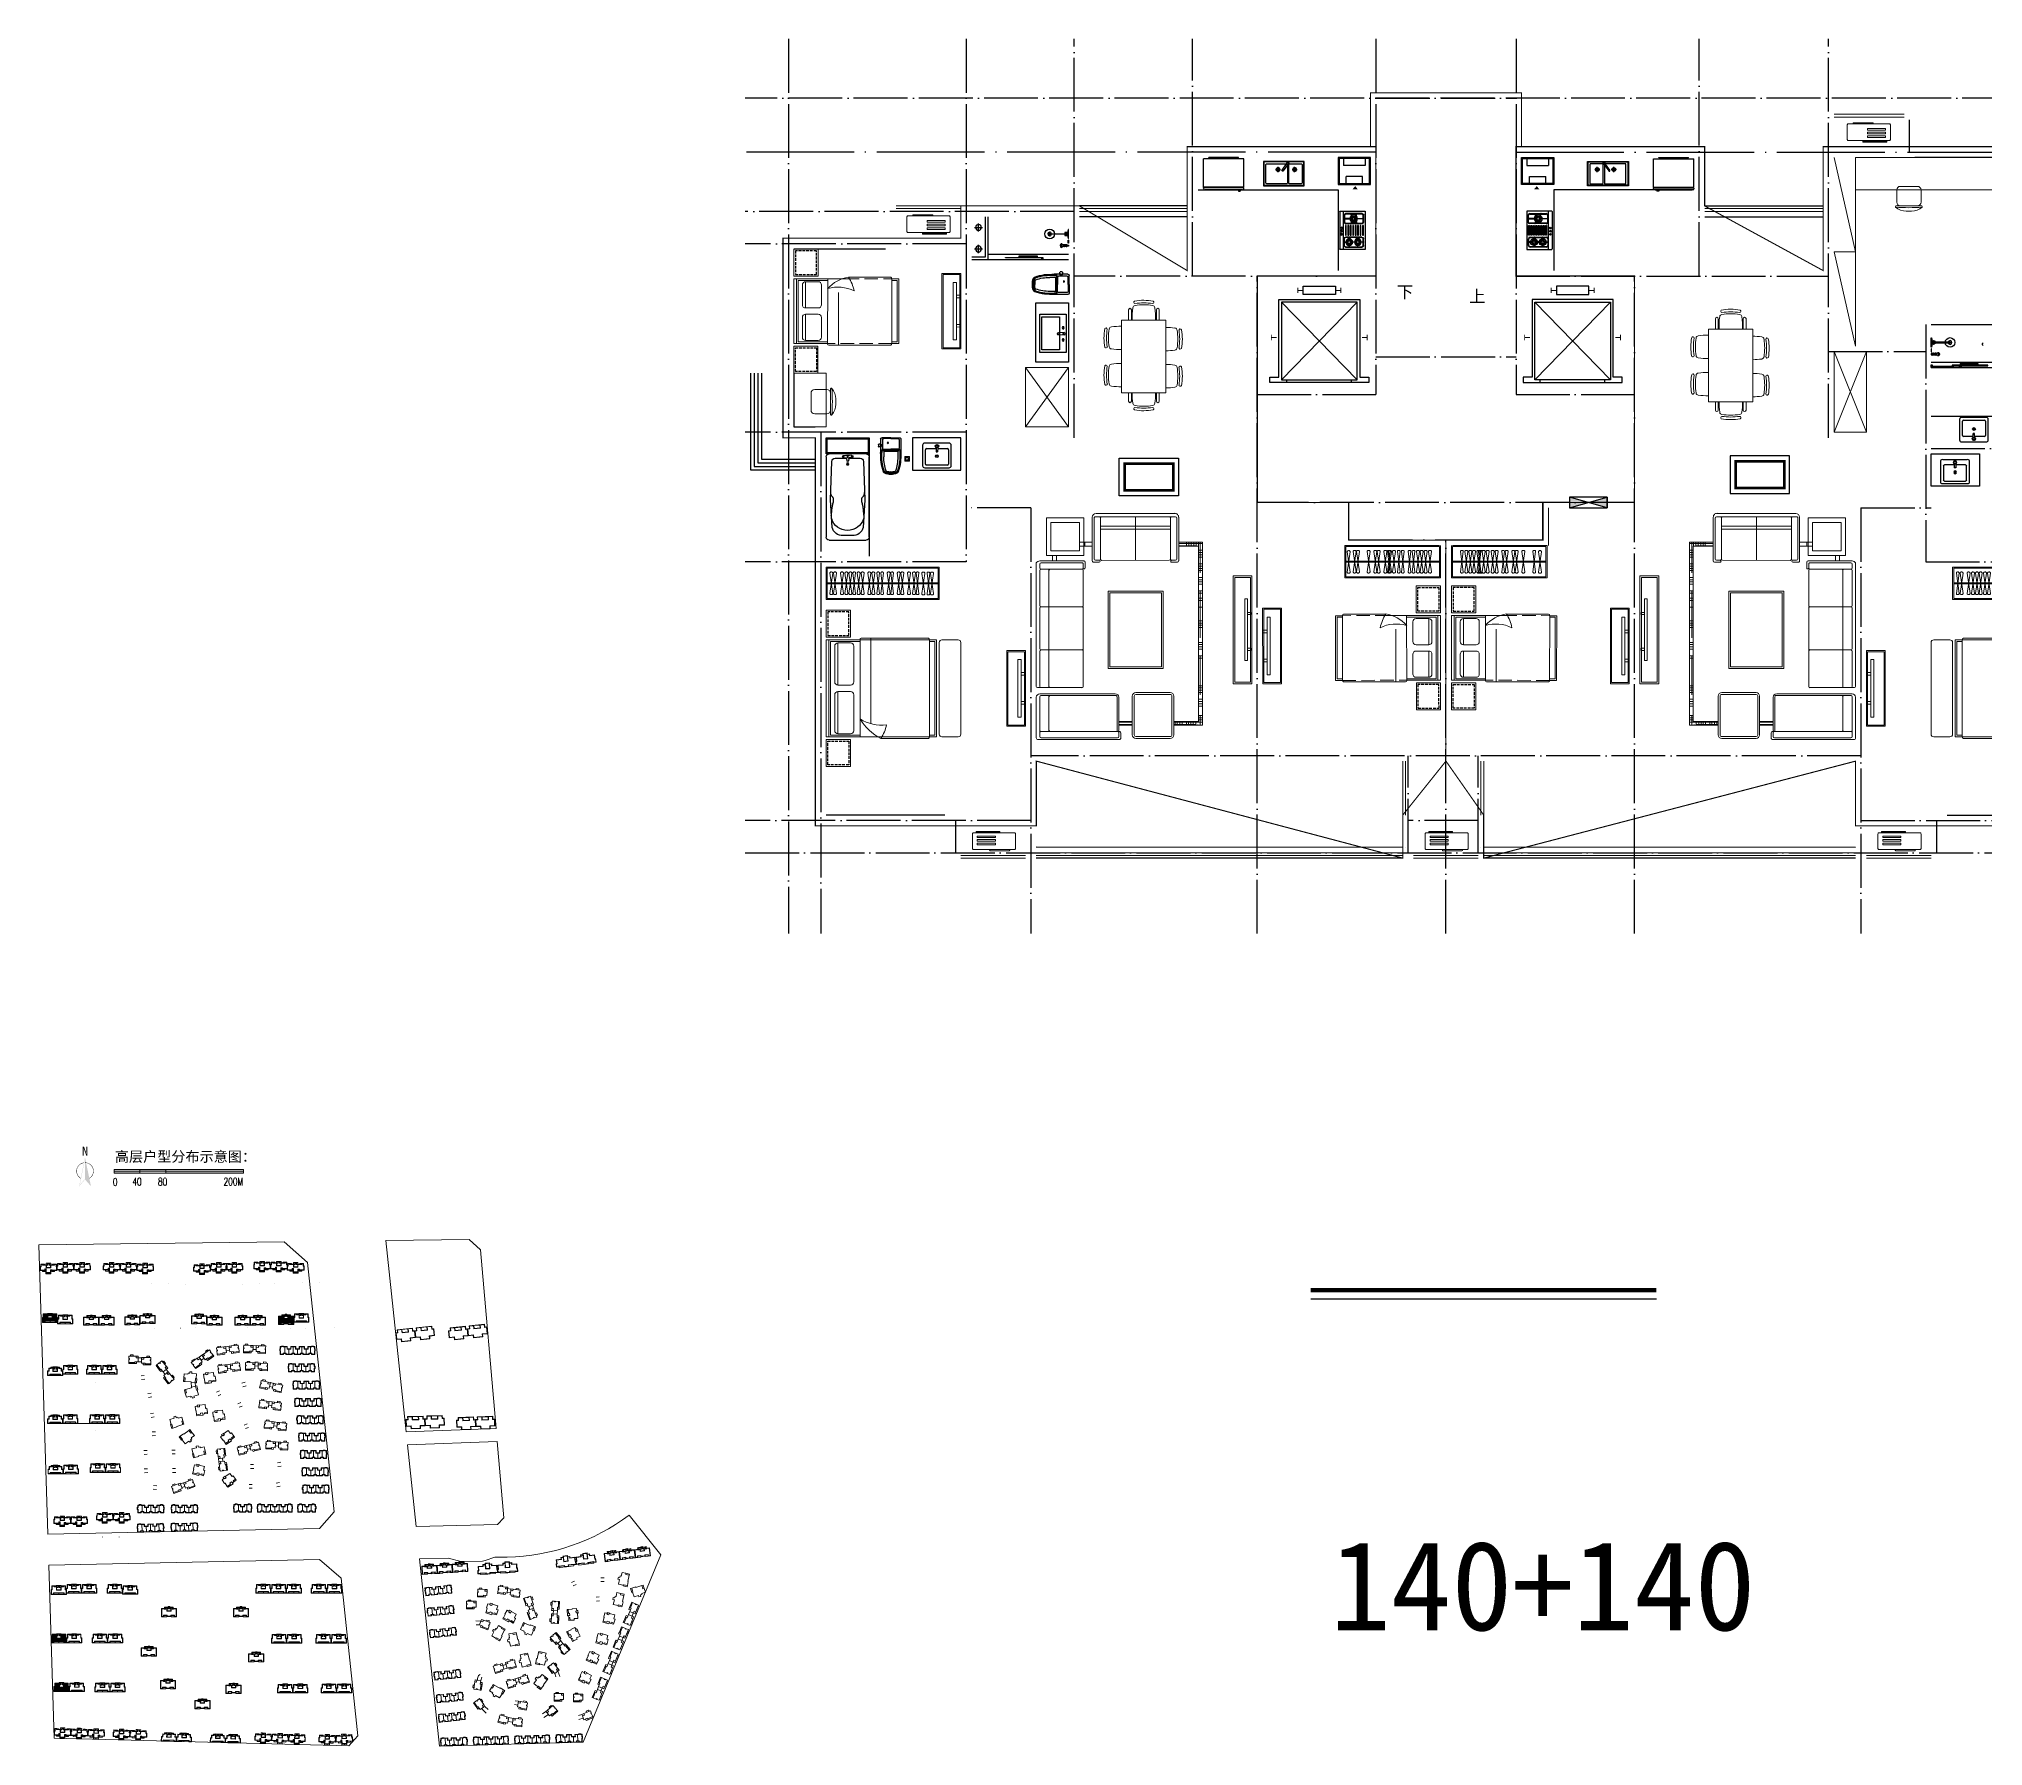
# Model space of a CAD drawing. Extents: x 741202 to 867202, y 603120 to 647617.
# Drawn here: x 807512 to 843583, y 606108 to 637783 of the extents above; entities that cross this region are included whole.
import ezdxf
from ezdxf.enums import TextEntityAlignment as Align

# ---------------------------------------------------------------- set-up
doc = ezdxf.new("R2010")
doc.units = 0
doc.header["$LTSCALE"] = 1000
doc.header["$MEASUREMENT"] = 0
doc.linetypes.add('DASH', pattern=[0.35, 0.25, -0.1])
doc.linetypes.add('DOTE', pattern=[2.42, 2, -0.2, 0.02, -0.2])
doc.layers.get('0').update_dxf_attribs({"linetype": 'CONTINUOUS'})
for name, color, linetype, lineweight in [('140', 2, 'CONTINUOUS', 5), ('DingDianTu', 5, 'CONTINUOUS', 0), ('s2', 1, 'CONTINUOUS', 5), ('五金', 136, 'CONTINUOUS', 9), ('图框', 7, 'CONTINUOUS', 5), ('家具', 33, 'CONTINUOUS', 9), ('房建名称', 7, 'CONTINUOUS', 0), ('移动家具', 41, 'CONTINUOUS', 20)]:
    doc.layers.add(name, color=color, linetype=linetype, lineweight=lineweight)
for name, color, linetype in [('14PUB_DIM', 14, 'CONTINUOUS'), ('DIM_SYMB', 3, 'CONTINUOUS'), ('DOTE', 1, 'DOTE'), ('FURN', 251, 'CONTINUOUS'), ('hz', 254, 'CONTINUOUS'), ('PUB_TEXT', 255, 'CONTINUOUS'), ('STAIR', 2, 'CONTINUOUS'), ('tk', 253, 'CONTINUOUS'), ('WINDOW', 4, 'CONTINUOUS'), ('厨卫', 154, 'CONTINUOUS'), ('洁具', 150, 'CONTINUOUS'), ('看线', 5, 'CONTINUOUS'), ('管井', 236, 'CONTINUOUS'), ('虚线', 251, 'CONTINUOUS')]:
    doc.layers.add(name, color=color, linetype=linetype)
doc.layers.add('面积－户', color=2, linetype='CONTINUOUS', plot=False)
doc.styles.add('-黑体', font='SIMHEI.TTF', dxfattribs={"width": 0.8})
doc.styles.add('DIM_FONT', font='SIMPLEX.shx', dxfattribs={"width": 0.8})
doc.styles.add('GHHXMJ_DIM', font='SimSun.ttf')
doc.styles.add('TKZ1', font='SIMHEI.TTF', dxfattribs={"width": 0.7})
doc.styles.add('图签栏', font='SimSun.ttf')
doc.styles.add('黑体', font='SIMHEI.TTF', dxfattribs={"width": 0.85, "height": 10})
pattern_1 = [(45, (392859.025, 60000), (-1.347038418, 1.347038418), [])]

msp = doc.modelspace()

# ---------------------------------------------------------------- texts
at = {"layer": 'PUB_TEXT', "style": '黑体'}
for s, p in [('下', (832858, 632973)), ('上', (834198, 632893))]:
    msp.add_text(s, height=225, dxfattribs=at).set_placement(p, align=Align.CENTER)
at = {"layer": 'PUB_TEXT', "linetype": 'ByBlock', "style": 'GHHXMJ_DIM'}
msp.add_text('N', height=168, dxfattribs=at).set_placement((808312, 617065))
at = {"layer": 'PUB_TEXT', "style": 'GHHXMJ_DIM'}
msp.add_text('高层户型分布示意图：', height=192, dxfattribs=at).set_placement((810231, 617046), align=Align.MIDDLE_CENTER)
at = {"layer": 'PUB_TEXT', "color": 7, "style": '-黑体'}
msp.add_text('140+140', height=1657.2, dxfattribs=at).set_placement((835412, 609087), align=Align.MIDDLE_CENTER)
at = {"layer": '图框', "style": 'DIM_FONT', "width": 0.7}
for s, p in [('0', (808885, 616504)), ('40', (809245, 616509)), ('80', (809721, 616507)), ('200M', (810937, 616510))]:
    msp.add_text(s, height=144, dxfattribs=at).set_placement(p)

# ---------------------------------------------------------------- blocks, each defined once
blk = doc.blocks.new('dafasfd')
at = {"layer": 'DingDianTu', "color": 7, "const_width": 100}
blk.add_lwpolyline([(36368038, 16363912), (36368954, 16361479), (36372042, 16362641), (36374261, 16356745), (36369114, 16354807), (36369537, 16353684), (36361113, 16350514), (36359352, 16355194), (36360288, 16355546), (36359830, 16356763), (36358894, 16356410), (36357556, 16359967)], close=True, dxfattribs=at)
for points in [[(36363546, 16362221), (36362876, 16363999), (36359039, 16362555), (36359708, 16360777)], [(36371734, 16355794), (36372686, 16353267), (36369878, 16352210), (36369350, 16353614)]]:
    blk.add_lwpolyline(points, dxfattribs=at)
at = {"layer": 'DingDianTu', "color": 7}
for points in [[(36369878, 16352210), (36361642, 16349110), (36361113, 16350514)], [(36368038, 16363912), (36371127, 16365074), (36372042, 16362641)]]:
    blk.add_lwpolyline(points, dxfattribs=at)
blk = doc.blocks.new('*E38')
at = {"layer": 'DingDianTu', "color": 252, "xscale": 0.001000002024510444, "yscale": 0.001000000163912773, "zscale": 0.001, "rotation": 339.3761177849276}
blk.add_blockref('dafasfd', (22613, -20413), dxfattribs=at)
blk = doc.blocks.new('*E37')
at = {"layer": 'DingDianTu', "color": 7, "xscale": 0.001000002024510444, "yscale": 0.001000000163912773, "zscale": 0.001, "rotation": 339.3761177849276}
blk.add_blockref('dafasfd', (22613, -20413), dxfattribs=at)
blk = doc.blocks.new('*E36')
at = {"layer": 'DingDianTu', "color": 7, "xscale": 0.001000002024510444, "yscale": 0.001000000163912773, "zscale": 0.001, "rotation": 339.3761177849276}
blk.add_blockref('dafasfd', (22613, -20413), dxfattribs=at)
blk = doc.blocks.new('*E35')
at = {"layer": 'DingDianTu', "color": 7, "xscale": 0.001000002024510444, "yscale": 0.001000000163912773, "zscale": 0.001, "rotation": 339.3761177849276}
blk.add_blockref('dafasfd', (22613, -20413), dxfattribs=at)
blk = doc.blocks.new('*E34')
at = {"layer": 'DingDianTu', "color": 7, "xscale": 0.001000002024510444, "yscale": 0.001000000163912773, "zscale": 0.001, "rotation": 339.3761177849276}
blk.add_blockref('dafasfd', (22613, -20413), dxfattribs=at)
blk = doc.blocks.new('*E33')
at = {"layer": 'DingDianTu', "color": 7, "xscale": 0.001000002024510444, "yscale": 0.001000000163912773, "zscale": 0.001, "rotation": 339.3761177849276}
blk.add_blockref('dafasfd', (22613, -20413), dxfattribs=at)
blk = doc.blocks.new('*E32')
at = {"layer": 'DingDianTu', "color": 7, "xscale": 0.001000002024510444, "yscale": 0.001000000163912773, "zscale": 0.001, "rotation": 339.3761177849276}
blk.add_blockref('dafasfd', (22613, -20413), dxfattribs=at)
blk = doc.blocks.new('*E31')
at = {"layer": 'DingDianTu', "color": 251, "xscale": 0.001000002024510444, "yscale": 0.001000000163912773, "zscale": 0.001, "rotation": 339.3761177849276}
blk.add_blockref('dafasfd', (22613, -20413), dxfattribs=at)
blk = doc.blocks.new('*E30')
at = {"layer": 'DingDianTu', "color": 7, "xscale": 0.001000002024510444, "yscale": 0.001000000163912773, "zscale": 0.001, "rotation": 339.3761177849276}
blk.add_blockref('dafasfd', (22613, -20413), dxfattribs=at)
blk = doc.blocks.new('*E29')
at = {"layer": 'DingDianTu', "color": 7, "xscale": 0.001000002024510444, "yscale": 0.001000000163912773, "zscale": 0.001, "rotation": 339.3761177849276}
blk.add_blockref('dafasfd', (22613, -20413), dxfattribs=at)
blk = doc.blocks.new('*E28')
at = {"layer": 'DingDianTu', "color": 7, "xscale": 0.001000002024510444, "yscale": 0.001000000163912773, "zscale": 0.001, "rotation": 339.3761177849276}
blk.add_blockref('dafasfd', (22613, -20413), dxfattribs=at)
blk = doc.blocks.new('*E27')
at = {"layer": 'DingDianTu', "color": 7, "xscale": 0.001000002024510444, "yscale": 0.001000000163912773, "zscale": 0.001, "rotation": 339.3761177849276}
blk.add_blockref('dafasfd', (22613, -20413), dxfattribs=at)
blk = doc.blocks.new('*E26')
at = {"layer": 'DingDianTu', "color": 7, "xscale": 0.001000002024510444, "yscale": 0.001000000163912773, "zscale": 0.001, "rotation": 339.3761177849276}
blk.add_blockref('dafasfd', (22613, -20413), dxfattribs=at)
blk = doc.blocks.new('*E25')
at = {"layer": 'DingDianTu', "color": 7, "xscale": 0.001000002024510444, "yscale": 0.001000000163912773, "zscale": 0.001, "rotation": 339.3761177849276}
blk.add_blockref('dafasfd', (22613, -20413), dxfattribs=at)
blk = doc.blocks.new('*E24')
at = {"layer": 'DingDianTu', "color": 7, "xscale": 0.001000002024510444, "yscale": 0.001000000163912773, "zscale": 0.001, "rotation": 339.3761177849276}
blk.add_blockref('dafasfd', (22613, -20413), dxfattribs=at)
blk = doc.blocks.new('*E23')
at = {"layer": 'DingDianTu', "color": 7, "xscale": 0.001000002024510444, "yscale": 0.001000000163912773, "zscale": 0.001, "rotation": 339.3761177849276}
blk.add_blockref('dafasfd', (22613, -20413), dxfattribs=at)
blk = doc.blocks.new('*E22')
at = {"layer": 'DingDianTu', "color": 7, "xscale": 0.001000002024510444, "yscale": 0.001000000163912773, "zscale": 0.001, "rotation": 339.3761177849276}
blk.add_blockref('dafasfd', (22613, -20413), dxfattribs=at)
blk = doc.blocks.new('*E21')
at = {"layer": 'DingDianTu', "color": 7, "xscale": 0.001000002024510444, "yscale": 0.001000000163912773, "zscale": 0.001, "rotation": 339.3761177849276}
blk.add_blockref('dafasfd', (22613, -20413), dxfattribs=at)
blk = doc.blocks.new('*E20')
at = {"layer": 'DingDianTu', "color": 7, "xscale": 0.001000002024510444, "yscale": 0.001000000163912773, "zscale": 0.001, "rotation": 339.3761177849276}
blk.add_blockref('dafasfd', (22613, -20413), dxfattribs=at)
blk = doc.blocks.new('*E19')
at = {"layer": 'DingDianTu', "color": 7, "xscale": 0.001000002024510444, "yscale": 0.001000000163912773, "zscale": 0.001, "rotation": 339.3761177849276}
blk.add_blockref('dafasfd', (22613, -20413), dxfattribs=at)
blk = doc.blocks.new('*E18')
at = {"layer": 'DingDianTu', "color": 7, "xscale": 0.001000002024510444, "yscale": 0.001000000163912773, "zscale": 0.001, "rotation": 339.3761177849276}
blk.add_blockref('dafasfd', (22613, -20413), dxfattribs=at)
blk = doc.blocks.new('*E17')
at = {"layer": 'DingDianTu', "color": 7, "xscale": 0.001000002024510444, "yscale": 0.001000000163912773, "zscale": 0.001, "rotation": 339.3761177849276}
blk.add_blockref('dafasfd', (22613, -20413), dxfattribs=at)
blk = doc.blocks.new('*E16')
at = {"layer": 'DingDianTu', "color": 7, "xscale": 0.001000002024510444, "yscale": 0.001000000163912773, "zscale": 0.001, "rotation": 339.3761177849276}
blk.add_blockref('dafasfd', (22613, -20413), dxfattribs=at)
blk = doc.blocks.new('x6')
at = {"layer": '厨卫', "color": 0}
for p, q in [((227, 0), (-227, 0)), ((-265, -38), (-265, -419)), ((-214, -387), (-214, -121)), ((-195, -102), (-16, -102)), ((-19, -57), (-32, -57)), ((-13, -43), (-23, -34)), ((-13, -70), (-22, -80)), ((-16, -84), (-13, -158)), ((-13, -158), (13, -158)), ((0, -38), (0, -24)), ((0, -75), (0, -89)), ((22, -33), (13, -43)), ((23, -79), (13, -70)), ((16, -84), (13, -158)), ((16, -102), (195, -102)), ((19, -57), (32, -57)), ((214, -121), (214, -387)), ((265, -419), (265, -38)), ((-227, -457), (227, -457)), ((195, -406), (-195, -406))]:
    blk.add_line(p, q, dxfattribs=at)
for centre, radius in [((0, -57), 32.3), ((-1, -241), 25.4), ((0, -57), 18.8), ((-1, -241), 16)]:
    blk.add_circle(centre, radius, dxfattribs=at)
for centre, radius, start, end in [((-227, -38), 38.1, 90, 180), ((227, -38), 38.1, 0, 90), ((-195, -121), 19.1, 90, 180), ((195, -121), 19.1, 0, 90), ((-227, -419), 38.1, 180, 270), ((-195, -387), 19.1, 180, 270), ((195, -387), 19.1, 270, 0), ((227, -419), 38.1, 270, 0)]:
    blk.add_arc(centre, radius, start, end, dxfattribs=at)
blk = doc.blocks.new('A$C25AA54E1')
at = {"ltscale": 20}
for p, q in [((884, 2199), (884, 3017)), ((918, 3081), (3211, 3081)), ((3234, 2997), (3234, 3061)), ((3234, 2234), (3234, 2996)), ((3347, 3015), (3347, 1617)), ((3413, 3081), (4163, 3081)), ((4198, 3046), (4198, 1539)), ((1012, 2176), (906, 2176)), ((1712, 2211), (1057, 2211)), ((3212, 2211), (1757, 2211)), ((1, 1972), (0, 511)), ((883, 2042), (71, 2042)), ((871, 614), (872, 1868)), ((906, 1914), (906, 2019)), ((1443, 1750), (2878, 1750)), ((1443, 728), (1443, 1750)), ((2878, 1750), (2878, 728)), ((4024, 1551), (3413, 1551)), ((4047, 1574), (4047, 1539)), ((4175, 1516), (4070, 1516)), ((3325, 1234), (3325, 597)), ((4110, 1300), (3391, 1300)), ((4176, 597), (4176, 1234)), ((2878, 728), (1443, 728)), ((882, 440), (70, 440)), ((905, 463), (905, 568)), ((3391, 531), (4110, 531))]:
    blk.add_line(p, q, dxfattribs=at)
for p, q in [((918, 2994), (918, 2234)), ((1011, 3017), (942, 3017)), ((1034, 2994), (1034, 2234)), ((1711, 3017), (1058, 3017)), ((1734, 2996), (1734, 2234)), ((2511, 3017), (1758, 3017)), ((2534, 2996), (2534, 2234)), ((3211, 3017), (2558, 3017)), ((3380, 2996), (3380, 1606)), ((4070, 3017), (3403, 3017)), ((4047, 2994), (4047, 1574)), ((4140, 3017), (4070, 3017)), ((4163, 2994), (4163, 1574)), ((781, 2780), (884, 2780)), ((781, 2709), (884, 2709)), ((3211, 2846), (1058, 2846)), ((4025, 2846), (3403, 2846)), ((536, 2283), (536, 2042)), ((603, 2178), (536, 2178)), ((606, 2283), (606, 2042)), ((941, 2211), (1012, 2211)), ((64, 1915), (65, 1985)), ((65, 1869), (64, 1915)), ((64, 569), (65, 1872)), ((87, 1892), (849, 1891)), ((87, 1892), (849, 1891)), ((88, 2008), (848, 2007)), ((88, 1892), (848, 1891)), ((236, 592), (236, 1892)), ((293, 592), (293, 1892)), ((503, 2041), (503, 2042)), ((871, 1984), (871, 1914)), ((1476, 1717), (2845, 1717)), ((1476, 761), (1476, 1717)), ((2845, 1717), (2845, 761)), ((4047, 1584), (3402, 1584)), ((3860, 1302), (3860, 1551)), ((3876, 1551), (3876, 1303)), ((3918, 1551), (3918, 1302)), ((3930, 1300), (3930, 1551)), ((4140, 1551), (4070, 1551)), ((65, 1242), (871, 1241)), ((3360, 1234), (3360, 597)), ((4110, 1265), (3391, 1265)), ((4141, 597), (4141, 1234)), ((2845, 761), (1476, 761)), ((64, 499), (64, 569)), ((87, 592), (848, 591)), ((87, 476), (848, 475)), ((536, 440), (536, 0)), ((561, 440), (561, 0)), ((603, 440), (603, 128)), ((606, 440), (606, 70)), ((871, 498), (871, 568)), ((3391, 566), (4110, 566)), ((3860, 70), (3860, 531)), ((3930, 507), (3860, 507)), ((3918, 465), (3860, 465)), ((3930, 416), (3860, 416)), ((3930, 374), (3860, 374)), ((3876, 531), (3876, 0)), ((3918, 531), (3918, 128)), ((3930, 0), (3930, 531)), ((606, 292), (536, 292)), ((603, 250), (536, 250)), ((606, 208), (536, 208)), ((606, 158), (536, 158)), ((606, 116), (536, 116)), ((606, 74), (536, 74)), ((1105, 44), (536, 44)), ((606, 86), (603, 86)), ((606, 70), (3860, 70)), ((686, 70), (686, 0)), ((728, 70), (728, 0)), ((770, 70), (770, 0)), ((812, 70), (812, 0)), ((938, 70), (938, 0)), ((979, 70), (979, 0)), ((1021, 70), (1021, 0)), ((1063, 70), (1063, 0)), ((1189, 70), (1189, 0)), ((1231, 70), (1231, 0)), ((1273, 70), (1273, 0)), ((1314, 70), (1314, 0)), ((1440, 70), (1440, 0)), ((2310, 44), (1440, 44)), ((1482, 70), (1482, 0)), ((1574, 70), (1574, 0)), ((1616, 70), (1616, 0)), ((1741, 70), (1741, 0)), ((1993, 70), (1993, 0)), ((2035, 70), (2035, 0)), ((2076, 70), (2076, 0)), ((2118, 70), (2118, 0)), ((2394, 70), (2394, 0)), ((2436, 70), (2436, 0)), ((2478, 70), (2478, 0)), ((2520, 70), (2520, 0)), ((2645, 70), (2645, 0)), ((3365, 44), (2645, 44)), ((2687, 70), (2687, 0)), ((3198, 70), (3198, 0)), ((3240, 70), (3240, 0)), ((3281, 70), (3281, 0)), ((3323, 70), (3323, 0)), ((3449, 70), (3449, 0)), ((3491, 70), (3491, 0)), ((3533, 70), (3533, 0)), ((3575, 70), (3575, 0)), ((3750, 70), (3750, 0)), ((3930, 44), (3750, 44)), ((3792, 70), (3792, 0)), ((3834, 70), (3834, 0)), ((3918, 297), (3860, 297)), ((3930, 255), (3860, 255)), ((3930, 213), (3860, 213)), ((3918, 171), (3860, 171)), ((3930, 122), (3860, 122)), ((3930, 86), (3918, 86)), ((536, 0), (3930, 0))]:
    blk.add_line(p, q)
blk.add_lwpolyline([(781, 2895), (781, 2199), (85, 2199), (85, 2895)], close=True, dxfattribs=at)
blk.add_lwpolyline([(698, 2812), (698, 2282), (169, 2282), (169, 2812)], close=True)
at = {"ltscale": 20, "extrusion": (0, 0, -1)}
for centre, major_axis, ratio, start_param, end_param in [((953, 3021), (-49.4, 49.4), 1, 5.45018, 6.544088), ((3211, 3058), (16.4, 16.4), 1, -0.785398, 0.696689), ((4163, 3046), (24.6, 24.6), 1, -0.785398, 0.785398), ((906, 2199), (16.2, 16.2), 1, 2.356194, 3.926991), ((1012, 2234), (-16.2, 16.2), 1, 2.356194, 3.926991), ((1012, 2193), (12.7, 12.7), 0.942987, -0.815786, 2.325807), ((1057, 2234), (-16.2, 16.2), 1, 3.926991, 5.497787), ((1712, 2234), (-16.2, 16.2), 1, 2.356194, 3.926991), ((1757, 2234), (16.2, 16.2), 1, 2.356194, 3.926991), ((2512, 2234), (-16.2, 16.2), 1, 2.356194, 3.926991), ((2557, 2234), (16.2, 16.2), 1, 2.356194, 3.926991), ((3212, 2234), (-16.2, 16.2), 1, 2.356194, 3.926991), ((4024, 1574), (16.2, 16.2), 1, 0.785398, 2.356194), ((4175, 1539), (-16.2, 16.2), 1, 2.356194, 3.926991)]:
    blk.add_ellipse(centre, major_axis=major_axis, ratio=ratio, start_param=start_param, end_param=end_param, dxfattribs=at)
at = {"extrusion": (0, 0, -1)}
for centre, major_axis, start_param, end_param in [((942, 2994), (16.4, 16.4), 3.926991, 5.497787), ((1011, 2994), (16.4, 16.4), -0.785398, 0.785398), ((1058, 2994), (16.4, 16.4), 3.926991, 5.497787), ((1711, 2994), (-16.4, 16.4), 0.785398, 2.267485), ((1758, 2994), (16.4, 16.4), 4.0157, 5.497787), ((2511, 2994), (-16.4, 16.4), 0.785398, 2.267485), ((2558, 2994), (16.4, 16.4), 4.0157, 5.497787), ((3211, 2994), (-16.4, 16.4), 0.785398, 2.267485), ((3403, 2994), (16.4, 16.4), 4.0157, 5.497787), ((4023, 2994), (16.4, 16.4), -0.785398, 0.785398), ((4070, 2994), (-16.4, 16.4), 5.497787, 7.068583), ((4140, 2994), (16.4, 16.4), -0.785398, 0.785398), ((1058, 2869), (-16.4, 16.4), 3.926991, 5.409078), ((3211, 2822), (16.4, 16.4), -0.785398, 0.696689), ((3403, 2869), (-16.4, 16.4), 3.926991, 5.409078), ((4025, 2822), (-16.4, 16.4), 0.785398, 2.267485), ((941, 2234), (16.2, 16.2), 2.356194, 3.926991), ((4070, 1574), (16.2, 16.2), 2.356194, 3.926991), ((4140, 1574), (-16.2, 16.2), 2.356194, 3.926991)]:
    blk.add_ellipse(centre, major_axis=major_axis, ratio=1, start_param=start_param, end_param=end_param, dxfattribs=at)
at = {"ltscale": 20}
for centre, major_axis, ratio, start_param, end_param in [((3413, 3015), (-46.6, 46.6), 1, -0.785398, 0.785398), ((71, 1972), (49.7, 49.7), 1, 0.785398, 2.356194), ((848, 1914), (-16.2, 16.2), 1, 2.355029, 3.925825), ((849, 1868), (16.2, 16.2), 1, 5.496622, 7.067418), ((849, 1868), (16.2, 16.2), 1, 5.496622, 7.067418), ((889, 1914), (12.4, 12.4), 0.984307, 2.347446, 5.489038), ((883, 2019), (-16.2, 16.2), 1, 3.925825, 5.496622), ((3413, 1617), (46.6, 46.6), 1, 2.356194, 3.926991), ((4070, 1539), (16.2, 16.2), 1, 2.356194, 3.926991), ((3391, 1234), (-46.6, 46.6), 1, -0.785398, 0.785398), ((4110, 1234), (46.6, 46.6), 1, 5.497787, 7.068583), ((70, 511), (49.7, 49.7), 1, 2.356194, 3.926991), ((848, 614), (-16.2, 16.2), 1, 2.355029, 3.925825), ((848, 568), (-16.2, 16.2), 1, 3.925825, 5.496622), ((888, 568), (12.4, 12.4), 0.984309, -0.794147, 2.347446), ((882, 463), (-16.2, 16.2), 1, 2.355029, 3.925825), ((3391, 597), (46.6, 46.6), 1, 2.356194, 3.926991), ((4110, 597), (-46.6, 46.6), 1, 2.356194, 3.926991)]:
    blk.add_ellipse(centre, major_axis=major_axis, ratio=ratio, start_param=start_param, end_param=end_param, dxfattribs=at)
for centre, major_axis, start_param, end_param in [((1058, 2822), (16.4, 16.4), 0.785398, 2.267485), ((3211, 2869), (16.4, 16.4), 3.926991, 5.409078), ((3403, 2822), (16.4, 16.4), 0.785398, 2.267485), ((4025, 2869), (16.4, 16.4), 3.926991, 5.409078), ((88, 1915), (16.4, 16.4), 2.355029, 3.925825), ((88, 1869), (-16.4, 16.4), -0.786564, 0.784233), ((88, 1985), (-16.4, 16.4), -0.786564, 0.784233), ((89, 1869), (-16.4, 16.4), -0.697854, 0.784233), ((89, 1869), (16.4, 16.4), 0.872942, 2.355029), ((89, 1915), (-16.4, 16.4), 0.784233, 2.266319), ((89, 1915), (-16.4, 16.4), 0.784233, 2.266319), ((848, 1985), (16.2, 16.2), 5.496622, 7.067418), ((3402, 1606), (15.5, 15.5), 2.356194, 3.926991), ((3391, 1234), (-22, 22), -0.785398, 0.785398), ((4110, 1234), (22, 22), 5.497787, 7.068583), ((87, 615), (16.4, 16.4), 2.355029, 3.925825), ((87, 569), (-16.4, 16.4), -0.786564, 0.784233), ((87, 499), (-16.4, 16.4), 0.784233, 2.355029), ((848, 498), (-16.2, 16.2), 2.355029, 3.925825), ((3391, 597), (22, 22), 2.356194, 3.926991), ((4110, 597), (-22, 22), 2.356194, 3.926991)]:
    blk.add_ellipse(centre, major_axis=major_axis, ratio=1, start_param=start_param, end_param=end_param)
blk = doc.blocks.new('R37777777777')
at = {"layer": '家具', "ltscale": 0.5}
blk.add_lwpolyline([(1083652, -53169), (1083302, -53169), (1083302, -55169), (1083652, -55169)], close=True, dxfattribs=at)
at = {"layer": '家具', "ltscale": 40}
for points in [[(1083622, -53199), (1083332, -53199), (1083332, -55139), (1083622, -55139)], [(1083520, -54741), (1083566, -54741), (1083566, -53597), (1083520, -53597)], [(1083566, -53886), (1083632, -53886), (1083632, -53847), (1083566, -53847)], [(1083566, -54550), (1083632, -54550), (1083632, -54511), (1083566, -54511)]]:
    blk.add_lwpolyline(points, close=True, dxfattribs=at)
blk = doc.blocks.new('A$C31D9048E')
at = {"layer": '家具'}
for p, q in [((629, 2350), (0, 2350)), ((0, 550), (0, 2350)), ((50, 550), (50, 2350)), ((80, 580), (80, 2320)), ((629, 2320), (80, 2320)), ((220, 2295), (220, 1508)), ((629, 550), (629, 2360)), ((1920, 2350), (629, 2350)), ((1900, 2380), (649, 2380)), ((829, 803), (829, 2380)), ((1920, 550), (1920, 2350)), ((1920, 2350), (2050, 2350)), ((1920, 2320), (2020, 2320)), ((2020, 580), (2020, 2320)), ((2050, 550), (2050, 2350)), ((2100, 600), (2100, 2300)), ((2150, 2350), (2450, 2350)), ((2500, 600), (2500, 2300)), ((220, 605), (220, 1392)), ((962, 550), (0, 550)), ((629, 580), (80, 580)), ((962, 550), (1920, 550)), ((1900, 520), (1017, 520)), ((1920, 580), (2020, 580)), ((1920, 550), (2050, 550)), ((2150, 550), (2450, 550))]:
    blk.add_line(p, q, dxfattribs=at)
for points in [[(450, 2900), (0, 2900), (0, 2400), (450, 2400), (450, 2900), (370, 2900)], [(450, 0), (0, 0), (0, 500), (450, 500), (450, 0), (370, 0)]]:
    blk.add_lwpolyline(points, dxfattribs=at)
for points in [[(220, 2295), (455, 2295, -0.414214), (515, 2235), (515, 1568, -0.414214), (455, 1508), (220, 1508, -0.414214), (160, 1568), (160, 2235, -0.414214)], [(220, 605), (455, 605, 0.414214), (515, 665), (515, 1332, 0.414214), (455, 1392), (220, 1392, 0.414214), (160, 1332), (160, 665, 0.414214)]]:
    blk.add_lwpolyline(points, format="xyb", close=True, dxfattribs=at)
blk.add_lwpolyline([(629, 883, 0.180302), (1121, 775, -0.088637), (1017, 520, 28871.271551)], format="xyb", dxfattribs=at)
for centre, radius, start, end in [((649, 2360), 20, 90, 180), ((1889, 2351), 30.7, 357.6884, 69.6917), ((2150, 2300), 50, 90, 180), ((2450, 2300), 50, 0, 90), ((1442, 1363), 944, 210.6075, 243.2773), ((1889, 549), 30.7, 290.3566, 2.3152), ((2150, 600), 50, 180, 270), ((2450, 600), 50, 270, 0)]:
    blk.add_arc(centre, radius, start, end, dxfattribs=at)
at = {"layer": '虚线', "linetype": 'DASH', "ltscale": 0.2}
for points in [[(420, 2870), (30, 2870), (30, 2430), (420, 2430)], [(420, 30), (30, 30), (30, 470), (420, 470)]]:
    blk.add_lwpolyline(points, close=True, dxfattribs=at)
blk = doc.blocks.new('yz')
at = {"layer": '家具'}
for p, q in [((2145761, 194992), (2145301, 194992)), ((2145306, 194924), (2145306, 194699)), ((2145581, 195092), (2145482, 195092)), ((2145756, 194924), (2145756, 194699)), ((2145689, 194632), (2145374, 194632))]:
    blk.add_line(p, q, dxfattribs=at)
for centre, radius, start, end in [((2145292, 195008), 10, 130.7265, 202.67), ((2145301, 195012), 20, 202.67, 270), ((2145492, 194776), 316, 91.7651, 130.7265), ((2145531, 192314), 2713, 84.8023, 95.1977), ((2145374, 194924), 67.5, 90, 180), ((2145571, 194776), 316, 49.2735, 88.2349), ((2145689, 194924), 67.5, 0, 90), ((2145761, 195012), 20, 270, 337.33), ((2145771, 195008), 10, 337.33, 49.2735), ((2145374, 194699), 67.5, 180, 270), ((2145689, 194699), 67.5, 270, 0)]:
    blk.add_arc(centre, radius, start, end, dxfattribs=at)
blk = doc.blocks.new('A$C45025D1E')
for p, q in [((1620, 50), (220, 1490)), ((1620, 1490), (220, 50)), ((320, 0), (320, 50)), ((1520, 0), (1520, 50))]:
    blk.add_line(p, q)
for points in [[(1670, 100), (1670, 1540), (170, 1540), (170, 100), (0, 100), (0, 0), (1840, 0), (1840, 100)], [(220, 50), (220, 1490), (1620, 1490), (1620, 50)], [(1220, 1635), (1220, 1785), (620, 1785), (620, 1635)]]:
    blk.add_lwpolyline(points, close=True)
at = {"const_width": 18}
for points in [[(520, 1760), (520, 1660)], [(620, 1710), (520, 1710)], [(1220, 1710), (1320, 1710)], [(1320, 1760), (1320, 1660)], [(30, 885), (30, 785)], [(130, 835), (30, 835)], [(1710, 835), (1810, 835)], [(1810, 885), (1810, 785)]]:
    blk.add_lwpolyline(points, dxfattribs=at)
blk = doc.blocks.new('XFS')
at = {"layer": '14PUB_DIM'}
blk.add_hatch(color=256, dxfattribs=at).paths.add_polyline_path([(1104652, -51269), (1104452, -51269), (1104652, -51969), (1104452, -51969)])
for p, q in [((1104452, -51969), (1104652, -51269)), ((1104452, -51269), (1104652, -51969))]:
    blk.add_line(p, q, dxfattribs=at)
blk.add_lwpolyline([(1104452, -51969), (1104652, -51969), (1104652, -51269), (1104452, -51269)], close=True, dxfattribs=at)
blk.add_lwpolyline([(1104652, -51269), (1104452, -51269), (1104652, -51969), (1104452, -51969), (1104652, -51269)], dxfattribs=at)
blk = doc.blocks.new('A$C18784298')
at = {"layer": '移动家具', "color": 251, "ltscale": 40}
for points in [[(0, 1066), (58, 1066), (58, 0), (0, 0)], [(58, 828), (140, 828), (140, 780), (58, 780)], [(58, 239), (140, 239), (140, 287), (58, 287)]]:
    blk.add_lwpolyline(points, close=True, dxfattribs=at)
blk = doc.blocks.new('ytjhgkj')
at = {"layer": '移动家具', "color": 0, "ltscale": 0.5}
blk.add_lwpolyline([(34949, 26116), (34599, 26116), (34599, 27516), (34949, 27516)], close=True, dxfattribs=at)
at = {"layer": '移动家具', "color": 0, "ltscale": 40}
blk.add_lwpolyline([(34929, 26136), (34619, 26136), (34619, 27496), (34929, 27496)], close=True, dxfattribs=at)
at = {"layer": '虚线', "xscale": -1}
blk.add_blockref('A$C18784298', (34739, 26283), dxfattribs=at)
blk = doc.blocks.new('111')
at = {"layer": '家具', "color": 8}
for p, q in [((174, 409), (174, 420)), ((185, 431), (577, 431)), ((589, 420), (589, 409))]:
    blk.add_line(p, q, dxfattribs=at)
at = {"layer": '家具'}
blk.add_lwpolyline([(922, 409), (78, 409, 0.414214), (56, 387), (56, 87, 0.414214), (78, 64), (922, 64, 0.414214), (944, 87), (944, 387, 0.414214)], format="xyb", close=True, dxfattribs=at)
at = {"layer": '家具', "color": 8}
for points in [[(868, 32), (379, 32), (379, 49), (868, 49)], [(844, 276), (471, 276), (471, 308), (844, 308)], [(844, 203), (471, 203), (471, 235), (844, 235)], [(844, 129), (471, 129), (471, 162), (844, 162)]]:
    blk.add_lwpolyline(points, close=True, dxfattribs=at)
for centre, start, end in [((185, 420), 90, 180), ((577, 420), 360, 90)]:
    blk.add_arc(centre, 11.1, start, end, dxfattribs=at)
blk = doc.blocks.new('rtyrytr')
at = {"layer": '移动家具', "color": 0}
for p, q in [((439002, 224612), (438373, 224612)), ((438373, 223412), (438373, 224612)), ((438423, 223412), (438423, 224612)), ((438453, 223442), (438453, 224582)), ((439002, 224582), (438453, 224582)), ((438593, 224556), (438593, 224069)), ((439002, 223412), (439002, 224622)), ((440173, 224642), (439022, 224642)), ((439203, 223664), (439203, 224642)), ((440193, 223412), (440193, 224612)), ((440193, 224612), (440323, 224612)), ((440193, 224582), (440293, 224582)), ((440293, 223442), (440293, 224582)), ((440323, 223412), (440323, 224612)), ((438593, 223467), (438593, 223954)), ((439335, 223412), (438373, 223412)), ((439002, 223442), (438453, 223442)), ((440173, 223382), (439390, 223382)), ((440193, 223442), (440293, 223442)), ((440193, 223412), (440323, 223412))]:
    blk.add_line(p, q, dxfattribs=at)
at = {"layer": '移动家具', "color": 0, "linetype": 'DASH'}
for p, q in [((440193, 224612), (439002, 224612)), ((439335, 223412), (440193, 223412))]:
    blk.add_line(p, q, dxfattribs=at)
at = {"layer": '移动家具', "color": 0}
for points in [[(438823, 225162), (438373, 225162), (438373, 224662), (438823, 224662), (438823, 225162), (438743, 225162)], [(438823, 222862), (438373, 222862), (438373, 223362), (438823, 223362), (438823, 222862), (438743, 222862)]]:
    blk.add_lwpolyline(points, dxfattribs=at)
for points in [[(438593, 224556), (438828, 224556, -0.414214), (438888, 224496), (438888, 224129, -0.414214), (438828, 224069), (438593, 224069, -0.414214), (438533, 224129), (438533, 224496, -0.414214)], [(438593, 223467), (438828, 223467, 0.414214), (438888, 223527), (438888, 223894, 0.414214), (438828, 223954), (438593, 223954, 0.414214), (438533, 223894), (438533, 223527, 0.414214)]]:
    blk.add_lwpolyline(points, format="xyb", close=True, dxfattribs=at)
blk.add_lwpolyline([(439002, 223594, 0.183931), (439494, 223636, -0.088637), (439390, 223382, 28871.271551)], format="xyb", dxfattribs=at)
for centre, radius, start, end in [((439022, 224622), 20, 90, 180), ((440162, 224613), 30.7, 357.6884, 69.6917), ((439495, 224034), 661, 221.7382, 260.8368), ((440162, 223410), 30.7, 290.3566, 2.3152)]:
    blk.add_arc(centre, radius, start, end, dxfattribs=at)
at = {"layer": '虚线', "linetype": 'DASH', "ltscale": 0.2}
for points in [[(438793, 225132), (438403, 225132), (438403, 224692), (438793, 224692)], [(438793, 222892), (438403, 222892), (438403, 223332), (438793, 223332)]]:
    blk.add_lwpolyline(points, close=True, dxfattribs=at)
blk = doc.blocks.new('ma2')
at = {"layer": '厨卫'}
for p, q in [((0, 0), (-166, 0)), ((0, 0), (166, 0)), ((-189, -22), (-189, -274)), ((-180, -230), (-139, -212)), ((-180, -230), (-180, -316)), ((-180, -230), (0, -230)), ((-176, -279), (-176, -280)), ((-166, -274), (-171, -274)), ((-166, -253), (-166, -274)), ((-153, -36), (-153, -198)), ((-148, -235), (0, -235)), ((-139, -212), (0, -212)), ((0, -14), (-130, -14)), ((-130, -220), (0, -220)), ((-130, -250), (-130, -356)), ((0, -247), (-127, -247)), ((-119, -247), (0, -247)), ((0, -14), (130, -14)), ((139, -212), (0, -212)), ((130, -220), (0, -220)), ((180, -230), (0, -230)), ((148, -235), (0, -235)), ((119, -247), (0, -247)), ((0, -247), (127, -247)), ((130, -250), (130, -356)), ((180, -230), (139, -212)), ((153, -36), (153, -198)), ((166, -253), (166, -274)), ((166, -274), (171, -274)), ((176, -279), (176, -280)), ((180, -125), (180, -165)), ((180, -230), (180, -316)), ((192, -118), (187, -118)), ((192, -172), (187, -172)), ((189, -22), (189, -122)), ((189, -121), (189, -130)), ((189, -137), (189, -146)), ((189, -153), (189, -162)), ((189, -170), (189, -274)), ((192, -118), (222, -118)), ((192, -172), (222, -172)), ((230, -125), (230, -165)), ((-77, -636), (-102, -636)), ((93, -660), (-93, -660)), ((-68, -636), (-77, -636)), ((-68, -636), (0, -636)), ((68, -636), (0, -636)), ((0, -660), (93, -660)), ((68, -636), (77, -636)), ((77, -636), (102, -636))]:
    blk.add_line(p, q, dxfattribs=at)
blk.add_circle((53, -94), 11.4, dxfattribs=at)
for centre, radius, start, end in [((-166, -22), 22.5, 90, 180), ((166, -22), 22.5, 0, 90), ((6806, -15), 7000, 182.1248, 183.6001), ((316, -367), 499, 170.0177, 190.1149), ((-171, -279), 4.5, 90, 180), ((712, -340), 881, 175.7103, 198.2941), ((-148, -253), 18, 90, 180), ((-130, -36), 22.5, 90, 180), ((-130, -198), 22.5, 180, 270), ((-127, -250), 3.6, 90, 180), ((704, -353), 834, 180.1819, 198.4973), ((-704, -353), 834, 341.5027, 359.8181), ((-712, -340), 881, 341.7059, 4.2897), ((127, -250), 3.6, 0, 90), ((130, -36), 22.5, 0, 90), ((130, -198), 22.5, 270, 0), ((148, -253), 18, 0, 90), ((171, -279), 4.5, 0, 90), ((-316, -367), 499, 349.8851, 9.9823), ((187, -125), 7.2, 90, 180), ((187, -165), 7.2, 180, 270), ((-6806, -15), 7000, 356.3999, 357.8752), ((222, -125), 7.2, 0, 90), ((222, -165), 7.2, 270, 0), ((749, -321), 939, 188.1773, 199.5371), ((594, -353), 776, 187.5237, 201.3401), ((-123, -630), 13.5, 199.5371, 212.7351), ((-70, -597), 75.7, 212.7351, 236.2527), ((-116, -630), 13.5, 201.3401, 225.0457), ((117, -396), 344, 225.0457, 228.0777), ((-100, -611), 25.3, 193.7471, 265.3876), ((-92, -626), 34, 231.9313, 272.5793), ((-13, -423), 257, 247.1573, 272.879), ((-70, -612), 18, 198.4973, 250.8187), ((-15, -386), 250, 255.8484, 273.4075), ((15, -386), 250, 266.5925, 284.1516), ((13, -423), 257, 267.121, 292.8427), ((70, -612), 18, 289.1813, 341.5027), ((92, -626), 34, 267.4207, 308.0687), ((100, -611), 25.3, 274.6124, 346.2529), ((70, -597), 75.7, 303.7473, 327.2649), ((-117, -396), 344, 311.9223, 314.9543), ((116, -630), 13.5, 314.9543, 338.6599), ((-594, -353), 776, 338.6599, 352.4763), ((123, -630), 13.5, 327.2649, 340.4629), ((-749, -321), 939, 340.4627, 351.8238)]:
    blk.add_arc(centre, radius, start, end, dxfattribs=at)
blk = doc.blocks.new('A$C5E280AA0')
at = {"layer": '洁具', "color": 0}
for p, q in [((457, 387), (348, 382)), ((433, 508), (433, 447)), ((457, 341), (348, 345)), ((433, 221), (433, 282))]:
    blk.add_line(p, q, dxfattribs=at)
for points in [[(487, 711), (0, 711), (0, 0), (487, 0)], [(37, 661), (37, 51), (367, 51), (367, 661)]]:
    blk.add_lwpolyline(points, close=True, dxfattribs=at)
for centre, radius in [((338, 364), 15), ((433, 478), 20.4), ((433, 478), 12.5), ((434, 364), 9.26), ((433, 251), 20.4), ((433, 251), 12.5)]:
    blk.add_circle(centre, radius, dxfattribs=at)
for centre, radius, start, end in [((348, 364), 18.5, 90.0003, 270.0003), ((428, 364), 36.8, 321.0554, 38.9452)]:
    blk.add_arc(centre, radius, start, end, dxfattribs=at)
blk = doc.blocks.new('afasfafasf')
at = {"layer": '管井'}
for p, q in [((13798, -4661), (13648, -4661)), ((13723, -4586), (13723, -4736)), ((14198, -4661), (14048, -4661)), ((14123, -4586), (14123, -4736)), ((14275, -4784), (14275, -4534)), ((14325, -4834), (14325, -4534)), ((13525, -4784), (14275, -4784)), ((13525, -4834), (14325, -4834))]:
    blk.add_line(p, q, dxfattribs=at)
for centre in [(13723, -4661), (14123, -4661)]:
    blk.add_circle(centre, 55, dxfattribs=at)
blk = doc.blocks.new('$plan$00000489')
at = {"layer": '厨卫'}
for p, q in [((-1470, 360), (-50, 360)), ((-1520, -310), (-1520, 310)), ((-81, 18), (-122, 12)), ((-64, 71), (-72, 27)), ((-29, 71), (-25, 30)), ((0, 310), (0, -310)), ((-81, -18), (-122, -12)), ((-64, -71), (-72, -27)), ((-29, -71), (-25, -30)), ((-50, -360), (-1470, -360))]:
    blk.add_line(p, q, dxfattribs=at)
blk.add_lwpolyline([(-77, 81), (-77, 207, 0.398606), (-134, 267), (-810, 285), (-1299, 260, 0.354414), (-1441, 76), (-1441, -76, 0.354414), (-1299, -260), (-810, -285), (-134, -267, 0.398606), (-77, -207), (-77, -20)], format="xyb", dxfattribs=at)
for points in [[(-1090, 273), (-1074, 271), (-1056, 270), (-1039, 268), (-1022, 266), (-1005, 265), (-989, 263), (-974, 262), (-961, 260), (-949, 259), (-939, 257), (-929, 256), (-921, 255), (-914, 253), (-908, 252), (-902, 251), (-896, 250), (-891, 249), (-886, 247), (-881, 246), (-876, 245), (-871, 244), (-866, 243), (-860, 241), (-855, 240), (-849, 239), (-844, 238), (-838, 237), (-832, 236), (-826, 236), (-821, 235), (-816, 234), (-811, 234), (-806, 234), (-801, 234), (-797, 234), (-793, 235), (-790, 235), (-786, 236), (-783, 237), (-779, 238), (-776, 240), (-773, 241), (-770, 243), (-767, 245), (-764, 247), (-762, 249), (-759, 251), (-757, 253), (-754, 255), (-752, 257), (-750, 259), (-748, 262), (-746, 264), (-744, 265), (-742, 267), (-740, 269), (-737, 271), (-735, 272), (-733, 273), (-730, 274), (-727, 275), (-723, 276), (-719, 277), (-714, 278), (-709, 279), (-703, 280), (-696, 281), (-690, 282), (-683, 283)], [(-77, 20), (-77, 81)], [(-1090, -273), (-1074, -271), (-1056, -270), (-1039, -268), (-1022, -266), (-1005, -265), (-989, -263), (-974, -262), (-961, -260), (-949, -259), (-939, -257), (-929, -256), (-921, -255), (-914, -253), (-908, -252), (-902, -251), (-896, -250), (-891, -249), (-886, -247), (-881, -246), (-876, -245), (-871, -244), (-866, -243), (-860, -241), (-855, -240), (-849, -239), (-844, -238), (-838, -237), (-832, -236), (-826, -236), (-821, -235), (-816, -234), (-811, -234), (-806, -234), (-801, -234), (-797, -234), (-793, -235), (-790, -235), (-786, -236), (-783, -237), (-779, -238), (-776, -240), (-773, -241), (-770, -243), (-767, -245), (-764, -247), (-762, -249), (-759, -251), (-757, -253), (-754, -255), (-752, -257), (-750, -259), (-748, -262), (-746, -264), (-744, -265), (-742, -267), (-740, -269), (-737, -271), (-735, -272), (-733, -273), (-730, -274), (-727, -275), (-723, -276), (-719, -277), (-714, -278), (-709, -279), (-703, -280), (-696, -281), (-690, -282), (-685, -282)]]:
    blk.add_lwpolyline(points, dxfattribs=at)
for centre, radius in [((-178, 0), 17.6), ((-178, 0), 11.6), ((-47, 71), 12.6), ((-48, 0), 9.88), ((-47, -71), 12.6)]:
    blk.add_circle(centre, radius, dxfattribs=at)
for centre, radius, start, end in [((-1470, 310), 50, 90, 180), ((-50, 310), 50, 0, 90), ((-1073, 0), 276, 105.6385, 254.9629), ((-122, 0), 12.5, 90, 270), ((-82, 28), 10, 278.2472, 349.7858), ((-47, 71), 17.6, 0, 180), ((-324, 0), 300, 354.3229, 5.6771), ((-1470, -310), 50, 180, 270), ((-82, -28), 10, 10.2142, 81.7528), ((-47, -71), 17.6, 180, 0), ((-50, -310), 50, 270, 0)]:
    blk.add_arc(centre, radius, start, end, dxfattribs=at)
blk = doc.blocks.new('A$C56722DB7')
at = {"layer": '五金', "color": 0}
for points in [[(86, 86), (86, 0), (0, 0), (0, 86)], [(10, 43), (10, 42), (26, 42), (26, 43)], [(20, 66), (19, 65), (30, 54), (31, 55)], [(19, 20), (21, 19), (32, 30), (30, 31)], [(43, 76), (42, 76), (42, 60), (43, 60)], [(43, 10), (44, 10), (44, 26), (43, 26)], [(66, 66), (65, 67), (54, 56), (55, 55)], [(66, 19), (67, 21), (56, 32), (55, 30)], [(76, 43), (76, 44), (60, 44), (60, 43)]]:
    blk.add_lwpolyline(points, close=True, dxfattribs=at)
blk.add_circle((43, 43), 36.6, dxfattribs=at)
blk = doc.blocks.new('_C50HXJ')
at = {"layer": '家具', "color": 0}
for p, q in [((-294, 697), (-294, 891)), ((-242, 697), (-242, 891)), ((221, 697), (221, 891)), ((273, 697), (273, 891)), ((-426, -653), (-426, 697)), ((-426, 697), (398, 697)), ((398, 697), (398, -653)), ((398, -653), (-426, -653)), ((-294, -653), (-294, -808)), ((-242, -653), (-242, -808)), ((221, -653), (221, -808)), ((273, -653), (273, -808))]:
    blk.add_line(p, q, dxfattribs=at)
for centre, radius, start, end in [((-268, 891), 25.9, 0, 180), ((861, 764), 1089, 171.3326, 183.5557), ((-167, 921), 49, 98.6732, 171.3268), ((-173, 1029), 24.7, 122.009, 264.2894), ((-14, 109), 957, 79.3743, 100.3786), ((-12, -90), 1107, 81.4251, 98.5392), ((-10, -119), 1101, 81.4228, 98.5794), ((153, 1028), 23.8, 271.9749, 63.9903), ((146, 920), 49.1, 9.6197, 81.4692), ((-881, 764), 1088, 356.48, 8.7166), ((247, 891), 25.9, 0, 180), ((206, 363), 957, 169.3743, 190.3786), ((-713, 530), 23.8, 1.9749, 153.9903), ((405, 366), 1107, 171.4251, 188.5392), ((434, 367), 1101, 171.4228, 188.5794), ((-605, 524), 49.1, 99.6197, 171.4692), ((-448, -504), 1088, 88.826, 98.7166), ((400, -524), 1088, 81.2834, 90.1307), ((557, 504), 49.1, 8.5308, 80.3803), ((-482, 347), 1101, 351.4206, 8.5772), ((664, 510), 23.8, 26.0097, 178.0251), ((-453, 346), 1107, 351.4608, 8.5749), ((-254, 343), 957, 349.6214, 10.6257), ((-713, 205), 24.7, 212.009, 354.2894), ((-606, 211), 49, 188.6732, 261.3268), ((-449, 1239), 1089, 261.3326, 271.2118), ((401, 1219), 1089, 269.8306, 278.6674), ((558, 191), 49, 278.6732, 351.3268), ((665, 185), 24.7, 185.7106, 327.991), ((206, -326), 957, 169.3743, 190.3786), ((-713, -159), 23.8, 1.9749, 153.9903), ((405, -324), 1107, 171.4251, 188.5392), ((434, -322), 1101, 171.4228, 188.5794), ((-605, -166), 49.1, 99.6197, 171.4692), ((-448, -1193), 1088, 88.826, 98.7166), ((400, -1213), 1088, 81.2834, 90.1307), ((557, -186), 49.1, 8.5308, 80.3803), ((-482, -342), 1101, 351.4206, 8.5772), ((664, -179), 23.8, 26.0097, 178.0251), ((-453, -344), 1107, 351.4608, 8.5749), ((-254, -346), 957, 349.6214, 10.6257), ((-713, -484), 24.7, 212.009, 354.2894), ((-606, -479), 49, 188.6732, 261.3268), ((-449, 550), 1089, 261.3326, 271.2118), ((861, -681), 1089, 178.5229, 188.6674), ((-881, -681), 1088, 351.2834, 1.4395), ((401, 530), 1089, 269.8306, 278.6674), ((558, -499), 49, 278.6732, 351.3268), ((665, -504), 24.7, 185.7106, 327.991), ((-268, -808), 25.9, 180, 0), ((-167, -838), 49, 188.6732, 261.3268), ((-173, -946), 24.7, 95.7106, 237.991), ((-14, -26), 957, 259.6214, 280.6257), ((-12, 173), 1107, 261.4608, 278.5749), ((-10, 202), 1101, 261.4206, 278.5772), ((146, -837), 49.1, 278.5308, 350.3803), ((153, -945), 23.8, 296.0097, 88.0251), ((247, -808), 25.9, 180, 0)]:
    blk.add_arc(centre, radius, start, end, dxfattribs=at)
blk = doc.blocks.new('hfjlfjj')
at = {"layer": '家具', "color": 0}
for p, q in [((3210588, 42748), (3208488, 42748)), ((3208488, 42748), (3208488, 42148)), ((3210568, 42728), (3208508, 42728)), ((3208508, 42728), (3208508, 42168)), ((3208597, 42256), (3208651, 42631)), ((3208597, 42631), (3208651, 42256)), ((3208632, 42654), (3208617, 42654)), ((3208662, 42256), (3208716, 42631)), ((3208662, 42631), (3208716, 42256)), ((3208696, 42654), (3208682, 42654)), ((3208757, 42256), (3208811, 42631)), ((3208757, 42631), (3208811, 42256)), ((3208791, 42654), (3208777, 42654)), ((3208865, 42261), (3208919, 42636)), ((3208865, 42636), (3208919, 42261)), ((3208899, 42658), (3208884, 42658)), ((3208929, 42261), (3208983, 42636)), ((3208929, 42636), (3208983, 42261)), ((3208963, 42658), (3208949, 42658)), ((3209024, 42261), (3209078, 42636)), ((3209024, 42636), (3209078, 42261)), ((3209058, 42658), (3209044, 42658)), ((3209148, 42261), (3209202, 42636)), ((3209148, 42636), (3209202, 42261)), ((3209182, 42658), (3209168, 42658)), ((3209213, 42261), (3209267, 42636)), ((3209213, 42636), (3209267, 42261)), ((3209247, 42658), (3209233, 42658)), ((3209336, 42261), (3209390, 42636)), ((3209336, 42636), (3209390, 42261)), ((3209370, 42658), (3209356, 42658)), ((3209400, 42261), (3209454, 42636)), ((3209400, 42636), (3209454, 42261)), ((3209434, 42658), (3209420, 42658)), ((3209521, 42261), (3209575, 42636)), ((3209521, 42636), (3209575, 42261)), ((3209555, 42658), (3209541, 42658)), ((3209595, 42261), (3209649, 42636)), ((3209595, 42636), (3209649, 42261)), ((3209629, 42658), (3209615, 42658)), ((3209686, 42261), (3209740, 42636)), ((3209686, 42636), (3209740, 42261)), ((3209720, 42658), (3209706, 42658)), ((3209760, 42261), (3209814, 42636)), ((3209760, 42636), (3209814, 42261)), ((3209794, 42658), (3209780, 42658)), ((3209885, 42261), (3209939, 42636)), ((3209885, 42636), (3209939, 42261)), ((3209919, 42658), (3209904, 42658)), ((3209959, 42261), (3210013, 42636)), ((3209959, 42636), (3210013, 42261)), ((3209993, 42658), (3209979, 42658)), ((3210040, 42261), (3210094, 42636)), ((3210040, 42636), (3210094, 42261)), ((3210074, 42658), (3210060, 42658)), ((3210110, 42261), (3210164, 42636)), ((3210110, 42636), (3210164, 42261)), ((3210144, 42658), (3210129, 42658)), ((3210184, 42261), (3210238, 42636)), ((3210184, 42636), (3210238, 42261)), ((3210218, 42658), (3210204, 42658)), ((3210265, 42261), (3210319, 42636)), ((3210265, 42636), (3210319, 42261)), ((3210300, 42658), (3210285, 42658)), ((3210395, 42261), (3210449, 42636)), ((3210395, 42636), (3210449, 42261)), ((3210430, 42658), (3210415, 42658)), ((3210465, 42261), (3210519, 42636)), ((3210465, 42636), (3210519, 42261)), ((3210499, 42658), (3210485, 42658)), ((3210568, 42728), (3210568, 42168)), ((3210588, 42748), (3210588, 42148)), ((3210568, 42458), (3208508, 42458)), ((3210568, 42438), (3208508, 42438)), ((3208632, 42234), (3208617, 42234)), ((3208696, 42234), (3208682, 42234)), ((3208791, 42234), (3208777, 42234)), ((3208899, 42238), (3208884, 42238)), ((3208963, 42238), (3208949, 42238)), ((3209058, 42238), (3209044, 42238)), ((3209182, 42238), (3209168, 42238)), ((3209247, 42238), (3209233, 42238)), ((3209370, 42238), (3209356, 42238)), ((3209434, 42238), (3209420, 42238)), ((3209555, 42238), (3209541, 42238)), ((3209629, 42238), (3209615, 42238)), ((3209720, 42238), (3209706, 42238)), ((3209794, 42238), (3209780, 42238)), ((3209919, 42238), (3209904, 42238)), ((3209993, 42238), (3209979, 42238)), ((3210074, 42238), (3210060, 42238)), ((3210144, 42238), (3210129, 42238)), ((3210218, 42238), (3210204, 42238)), ((3210300, 42238), (3210285, 42238)), ((3210430, 42238), (3210415, 42238)), ((3210499, 42238), (3210485, 42238)), ((3208488, 42148), (3210588, 42148)), ((3210568, 42168), (3208508, 42168))]:
    blk.add_line(p, q, dxfattribs=at)
for centre, start, end in [((3208617, 42634), 90, 187.5946), ((3208632, 42634), 352.4054, 90), ((3208682, 42634), 90, 187.5946), ((3208696, 42634), 352.4054, 90), ((3208777, 42634), 90, 187.5946), ((3208791, 42634), 352.4054, 90), ((3208884, 42638), 90, 187.5946), ((3208899, 42638), 352.4054, 90), ((3208949, 42638), 90, 187.5946), ((3208963, 42638), 352.4054, 90), ((3209044, 42638), 90, 187.5946), ((3209058, 42638), 352.4054, 90), ((3209168, 42638), 90, 187.5946), ((3209182, 42638), 352.4054, 90), ((3209233, 42638), 90, 187.5946), ((3209247, 42638), 352.4054, 90), ((3209356, 42638), 90, 187.5946), ((3209370, 42638), 352.4054, 90), ((3209420, 42638), 90, 187.5946), ((3209434, 42638), 352.4054, 90), ((3209541, 42638), 90, 187.5946), ((3209555, 42638), 352.4054, 90), ((3209615, 42638), 90, 187.5946), ((3209629, 42638), 352.4054, 90), ((3209706, 42638), 90, 187.5946), ((3209720, 42638), 352.4054, 90), ((3209780, 42638), 90, 187.5946), ((3209794, 42638), 352.4054, 90), ((3209904, 42638), 90, 187.5946), ((3209919, 42638), 352.4054, 90), ((3209979, 42638), 90, 187.5946), ((3209993, 42638), 352.4054, 90), ((3210060, 42638), 90, 187.5946), ((3210074, 42638), 352.4054, 90), ((3210129, 42638), 90, 187.5946), ((3210144, 42638), 352.4054, 90), ((3210204, 42638), 90, 187.5946), ((3210218, 42638), 352.4054, 90), ((3210285, 42638), 90, 187.5946), ((3210300, 42638), 352.4054, 90), ((3210415, 42638), 90, 187.5946), ((3210430, 42638), 352.4054, 90), ((3210485, 42638), 90, 187.5946), ((3210499, 42638), 352.4054, 90), ((3208617, 42254), 172.4054, 270), ((3208632, 42254), 270, 7.5946), ((3208682, 42254), 172.4054, 270), ((3208696, 42254), 270, 7.5946), ((3208777, 42254), 172.4054, 270), ((3208791, 42254), 270, 7.5946), ((3208884, 42258), 172.4054, 270), ((3208899, 42258), 270, 7.5946), ((3208949, 42258), 172.4054, 270), ((3208963, 42258), 270, 7.5946), ((3209044, 42258), 172.4054, 270), ((3209058, 42258), 270, 7.5946), ((3209168, 42258), 172.4054, 270), ((3209182, 42258), 270, 7.5946), ((3209233, 42258), 172.4054, 270), ((3209247, 42258), 270, 7.5946), ((3209356, 42258), 172.4054, 270), ((3209370, 42258), 270, 7.5946), ((3209420, 42258), 172.4054, 270), ((3209434, 42258), 270, 7.5946), ((3209541, 42258), 172.4054, 270), ((3209555, 42258), 270, 7.5946), ((3209615, 42258), 172.4054, 270), ((3209629, 42258), 270, 7.5946), ((3209706, 42258), 172.4054, 270), ((3209720, 42258), 270, 7.5946), ((3209780, 42258), 172.4054, 270), ((3209794, 42258), 270, 7.5946), ((3209904, 42258), 172.4054, 270), ((3209919, 42258), 270, 7.5946), ((3209979, 42258), 172.4054, 270), ((3209993, 42258), 270, 7.5946), ((3210060, 42258), 172.4054, 270), ((3210074, 42258), 270, 7.5946), ((3210129, 42258), 172.4054, 270), ((3210144, 42258), 270, 7.5946), ((3210204, 42258), 172.4054, 270), ((3210218, 42258), 270, 7.5946), ((3210285, 42258), 172.4054, 270), ((3210300, 42258), 270, 7.5946), ((3210415, 42258), 172.4054, 270), ((3210430, 42258), 270, 7.5946), ((3210485, 42258), 172.4054, 270), ((3210499, 42258), 270, 7.5946)]:
    blk.add_arc(centre, 20, start, end, dxfattribs=at)
blk = doc.blocks.new('A$C0C200289')
at = {"layer": '厨卫'}
for p, q in [((-150, 72), (-150, 597)), ((600, 597), (-150, 597)), ((500, 623), (-48, 623)), ((-48, 613), (-48, 623)), ((500, 613), (-48, 613)), ((500, 613), (500, 623)), ((600, 72), (600, 597)), ((-144, 72), (-150, 72)), ((-150, 53), (-150, 62)), ((-144, 62), (-150, 62)), ((594, 72), (-144, 72)), ((-144, 62), (-144, 72)), ((594, 62), (-144, 62)), ((568, 22), (-118, 22)), ((499, 22), (499, 0)), ((535, 22), (535, 0)), ((594, 62), (594, 72)), ((594, 72), (600, 72)), ((594, 62), (600, 62)), ((600, 53), (600, 62)), ((499, 0), (535, 0))]:
    blk.add_line(p, q, dxfattribs=at)
for centre, start, end in [((-118, 53), 180, 270), ((568, 53), 270, 0)]:
    blk.add_arc(centre, 31.5, start, end, dxfattribs=at)
blk = doc.blocks.new('A$C7FB30D30')
at = {"layer": '家具', "color": 0, "xscale": -1, "rotation": 89.99999994663916}
blk.add_blockref('A$C0C200289', (623, 600), dxfattribs=at)
blk = doc.blocks.new('A$C6CE46E26')
at = {"layer": '管井'}
for p, q in [((112, 452), (239, 452)), ((239, 148), (239, 452)), ((445, 98), (445, 502)), ((572, 502), (445, 502)), ((112, 148), (239, 148)), ((572, 98), (445, 98))]:
    blk.add_line(p, q, dxfattribs=at)
for points in [[(592, 0), (592, 600), (92, 600), (92, 0)], [(572, 20), (572, 580), (112, 580), (112, 20)]]:
    blk.add_lwpolyline(points, close=True, dxfattribs=at)
blk.add_lwpolyline([(0, 284, 100, 0, 0), (62, 284, 0, 0, 0)], format="xyseb", dxfattribs=at)
blk = doc.blocks.new('ddfdf')
at = {"layer": '厨卫'}
for p, q in [((15801, -30110), (15801, -30822)), ((16261, -30111), (15801, -30110)), ((15826, -30314), (15826, -30189)), ((15829, -30248), (15829, -30252)), ((15947, -30248), (15829, -30248)), ((15829, -30252), (15947, -30252)), ((15834, -30314), (15834, -30189)), ((15856, -30159), (16163, -30159)), ((15856, -30167), (16163, -30167)), ((15947, -30252), (15947, -30248)), ((15952, -30159), (15957, -30157)), ((15968, -30208), (15952, -30159)), ((15968, -30295), (15952, -30344)), ((15957, -30157), (15973, -30206)), ((15957, -30346), (15973, -30297)), ((15973, -30206), (15968, -30208)), ((15973, -30297), (15968, -30295)), ((16062, -30157), (16046, -30206)), ((16046, -30206), (16051, -30208)), ((16046, -30297), (16051, -30295)), ((16062, -30346), (16046, -30297)), ((16051, -30208), (16067, -30159)), ((16051, -30295), (16067, -30344)), ((16067, -30159), (16062, -30157)), ((16072, -30252), (16072, -30248)), ((16072, -30248), (16190, -30248)), ((16190, -30253), (16072, -30252)), ((16185, -30189), (16185, -30315)), ((16190, -30248), (16190, -30253)), ((16193, -30189), (16193, -30315)), ((16201, -30822), (16202, -30111)), ((16271, -30121), (16271, -30812)), ((15831, -30750), (15831, -30624)), ((15832, -30556), (15832, -30379)), ((15832, -30379), (15849, -30379)), ((15849, -30556), (15832, -30556)), ((15839, -30750), (15839, -30624)), ((15849, -30379), (15849, -30556)), ((16163, -30337), (15856, -30336)), ((16163, -30345), (15856, -30344)), ((15861, -30594), (16167, -30595)), ((15861, -30602), (16167, -30603)), ((15878, -30556), (15878, -30380)), ((15878, -30380), (15894, -30380)), ((15894, -30556), (15878, -30556)), ((15894, -30380), (15894, -30556)), ((15923, -30556), (15923, -30380)), ((15923, -30380), (15940, -30380)), ((15940, -30556), (15923, -30556)), ((15937, -30595), (15937, -30654)), ((15942, -30595), (15937, -30595)), ((15937, -30654), (15942, -30654)), ((15940, -30380), (15940, -30556)), ((15942, -30654), (15942, -30595)), ((15952, -30344), (15957, -30346)), ((15968, -30556), (15968, -30380)), ((15968, -30380), (15985, -30380)), ((15985, -30556), (15968, -30556)), ((15985, -30380), (15985, -30556)), ((16014, -30556), (16014, -30380)), ((16014, -30380), (16030, -30380)), ((16030, -30556), (16014, -30556)), ((16030, -30380), (16030, -30556)), ((16059, -30556), (16059, -30380)), ((16059, -30380), (16076, -30380)), ((16076, -30556), (16059, -30556)), ((16067, -30344), (16062, -30346)), ((16076, -30380), (16076, -30556)), ((16095, -30595), (16095, -30654)), ((16099, -30595), (16095, -30595)), ((16095, -30654), (16099, -30654)), ((16099, -30654), (16099, -30595)), ((16104, -30556), (16104, -30380)), ((16104, -30380), (16121, -30380)), ((16121, -30556), (16104, -30556)), ((16121, -30380), (16121, -30556)), ((16150, -30556), (16150, -30380)), ((16150, -30380), (16166, -30380)), ((16166, -30556), (16150, -30556)), ((16166, -30380), (16166, -30556)), ((16189, -30625), (16189, -30750)), ((16197, -30625), (16197, -30750)), ((15801, -30822), (16261, -30822)), ((15829, -30682), (15829, -30686)), ((15904, -30682), (15829, -30682)), ((15829, -30686), (15904, -30686)), ((16167, -30772), (15861, -30772)), ((16167, -30780), (15861, -30780)), ((15904, -30686), (15904, -30682)), ((15937, -30780), (15937, -30720)), ((15937, -30720), (15942, -30720)), ((15942, -30780), (15937, -30780)), ((15942, -30720), (15942, -30780)), ((15968, -30684), (15968, -30688)), ((16063, -30684), (15968, -30684)), ((15968, -30688), (16063, -30688)), ((16063, -30688), (16063, -30684)), ((16095, -30780), (16095, -30720)), ((16095, -30720), (16099, -30720)), ((16099, -30780), (16095, -30780)), ((16099, -30720), (16099, -30780)), ((16126, -30690), (16126, -30685)), ((16126, -30685), (16199, -30685)), ((16199, -30690), (16126, -30690)), ((16199, -30685), (16199, -30690))]:
    blk.add_line(p, q, dxfattribs=at)
for centre, radius in [((16013, -30253), 70.1), ((16013, -30253), 47.3), ((16013, -30253), 41.8), ((16013, -30253), 25.3), ((15936, -30685), 63.7), ((15936, -30685), 43), ((15936, -30685), 38), ((16096, -30687), 63.7), ((16096, -30687), 43), ((16096, -30687), 38), ((16235, -30426), 16.2), ((16238, -30542), 16.2), ((16240, -30485), 16.2), ((15936, -30685), 23), ((16096, -30687), 23)]:
    blk.add_circle(centre, radius, dxfattribs=at)
for centre, radius, start, end in [((15856, -30189), 30, 89.961, 179.961), ((15856, -30189), 22, 89.961, 179.961), ((16163, -30189), 30, 359.961, 89.961), ((16163, -30189), 22, 359.961, 89.961), ((16261, -30121), 10, 0, 89.961), ((15856, -30314), 30, 179.961, 269.961), ((15861, -30624), 30, 89.961, 179.961), ((15856, -30314), 22, 179.961, 269.961), ((15861, -30624), 22, 89.961, 179.961), ((16163, -30315), 30, 269.961, 359.961), ((16163, -30315), 22, 269.961, 359.961), ((16167, -30625), 30, 359.961, 89.961), ((16167, -30625), 22, 359.961, 89.961), ((15861, -30750), 30, 179.961, 269.961), ((15861, -30750), 22, 179.961, 269.961), ((16167, -30750), 30, 269.961, 359.961), ((16167, -30750), 22, 269.961, 359.961), ((16261, -30812), 10, 269.961, 0)]:
    blk.add_arc(centre, radius, start, end, dxfattribs=at)
blk = doc.blocks.new('A$C1BE601A8')
at = {"layer": '厨卫'}
for p, q in [((0, 0), (0, 450)), ((0, 450), (757, 450)), ((10, 10), (10, 440)), ((10, 440), (747, 440)), ((41, 393), (41, 50)), ((273, 408), (56, 408)), ((288, 50), (288, 393)), ((315, 427), (293, 411)), ((293, 411), (390, 273)), ((311, 393), (311, 50)), ((412, 288), (315, 427)), ((695, 408), (326, 408)), ((710, 50), (710, 393)), ((747, 440), (747, 10)), ((757, 450), (757, 0)), ((757, 0), (0, 0)), ((747, 10), (10, 10)), ((56, 35), (273, 35)), ((226, 300), (130, 300)), ((178, 248), (178, 348)), ((326, 35), (695, 35)), ((534, 300), (438, 300)), ((486, 248), (486, 348))]:
    blk.add_line(p, q, dxfattribs=at)
for centre, radius in [((178, 300), 36.1), ((178, 300), 27.1), ((486, 300), 36.1), ((486, 300), 27.1)]:
    blk.add_circle(centre, radius, dxfattribs=at)
for centre, radius, start, end in [((56, 393), 15, 90, 180), ((273, 393), 15, 0, 90), ((304, 419), 21.7, 342.6068, 267.3353), ((326, 393), 15, 90, 180), ((695, 393), 15, 0, 90), ((56, 50), 15, 180, 270), ((273, 50), 15, 270, 0), ((326, 50), 15, 180, 270), ((401, 281), 13.3, 214.971, 34.971), ((695, 50), 15, 270, 0)]:
    blk.add_arc(centre, radius, start, end, dxfattribs=at)
blk = doc.blocks.new('fasdf')
h = blk.add_hatch(color=256)
edge = h.paths.add_edge_path()
edge.add_ellipse((402030, 706811), major_axis=(-514, 0), ratio=1, start_angle=273.0613, end_angle=367.2562, ccw=False)
edge.add_ellipse((401938, 706751), major_axis=(-577, 0), ratio=1, start_angle=263.5396, end_angle=351.4356)
edge.add_ellipse((402020, 706871), major_axis=(653, 0), ratio=1, start_angle=56.5644, end_angle=183.0045, ccw=False)
edge.add_ellipse((401890, 706850), major_axis=(-748, 0), ratio=1, start_angle=229.146, end_angle=398.7515)
edge.add_ellipse((401888, 706972), major_axis=(829, 0), ratio=1, start_angle=183.2971, end_angle=225.4301, ccw=False)
edge.add_ellipse((401995, 706827), major_axis=(-940, 0), ratio=1, start_angle=-5.9613, end_angle=259.8615)
edge.add_ellipse((401925, 706984), major_axis=(-803, 0), ratio=1, start_angle=106.4455, end_angle=252.9501, ccw=False)
edge.add_ellipse((401950, 706734), major_axis=(-558, 0), ratio=1, start_angle=111.2069, end_angle=171.733)
edge.add_ellipse((402025, 706813), major_axis=(504, 0), ratio=1, start_angle=245.44, end_angle=341.523, ccw=False)
edge.add_ellipse((401936, 706752), major_axis=(415, 0), ratio=1, start_angle=180.851, end_angle=253.1229, ccw=False)
h = blk.add_hatch()
h.set_pattern_fill('ANSI31', color=256, scale=6118.035339, style=0)
h.set_pattern_definition([(45, (369765.27, 713335.208), (-20.2545, 20.2545), [])])
edge = h.paths.add_edge_path()
edge.add_ellipse((401936, 706752), major_axis=(415, 0), ratio=1, start_angle=-0.0009, end_angle=180.8502)
edge.add_ellipse((401936, 706752), major_axis=(415, 0), ratio=1, start_angle=180.8498, end_angle=359.9987)
edge = h.paths.add_edge_path(flags=16)
edge.add_ellipse((402019, 706845), major_axis=(253, 0), ratio=1, start_angle=-0.0001, end_angle=179.9999, ccw=False)
edge.add_ellipse((402019, 706845), major_axis=(253, 0), ratio=1, start_angle=180, end_angle=360, ccw=False)
for p, q in [((405844, 733593), (342844, 733593)), ((342844, 689096), (342844, 733593)), ((405844, 689096), (405844, 733593)), ((348490, 733218), (348490, 732843)), ((352264, 733218), (352264, 732843)), ((356037, 733218), (356037, 732843)), ((359811, 733218), (359811, 732843)), ((363585, 733218), (363585, 732843)), ((367358, 733218), (367358, 732843)), ((371132, 733218), (371132, 732843)), ((374906, 733031), (374906, 733218)), ((378679, 733218), (378679, 732843)), ((382453, 733218), (382453, 732843)), ((386226, 733218), (386226, 732843)), ((390000, 733218), (390000, 732843)), ((393774, 733218), (393774, 732843)), ((397547, 733218), (397547, 732843)), ((401321, 733218), (401321, 732843)), ((405095, 732843), (344716, 732843)), ((344716, 732843), (344716, 689845)), ((374906, 732843), (374906, 732469)), ((399102, 732843), (399102, 689845)), ((405095, 689845), (405095, 732843)), ((399102, 731845), (405095, 731845)), ((344342, 728544), (344716, 728544)), ((399102, 728544), (405095, 728544)), ((399102, 728544), (405095, 728544)), ((405469, 728544), (405095, 728544)), ((399102, 727545), (405095, 727545)), ((399901, 727545), (399901, 722750)), ((403696, 727545), (403696, 722750)), ((399102, 726746), (405095, 726746)), ((399102, 725947), (405095, 725947)), ((399102, 725148), (405095, 725148)), ((399102, 724349), (405095, 724349)), ((344342, 724244), (344716, 724244)), ((405469, 724244), (405095, 724244)), ((399102, 723550), (405095, 723550)), ((399102, 722750), (405095, 722750)), ((399102, 722750), (405095, 722750)), ((399102, 721752), (405095, 721752)), ((399102, 721752), (405095, 721752)), ((344342, 719944), (344716, 719944)), ((405469, 719944), (405095, 719944)), ((344342, 715644), (344716, 715644)), ((405469, 715644), (405095, 715644)), ((344529, 711344), (344342, 711344)), ((344716, 711344), (345091, 711344)), ((405282, 711344), (405469, 711344)), ((399102, 708822), (405095, 708822)), ((399102, 708822), (405095, 708822)), ((344342, 707044), (344716, 707044)), ((405469, 707044), (405095, 707044)), ((399102, 702829), (405095, 702829)), ((399102, 702829), (405095, 702829)), ((405469, 702744), (405095, 702744)), ((343518, 689845), (343518, 702130)), ((343518, 702130), (344716, 702130)), ((343518, 702130), (344716, 702130)), ((343518, 702130), (344716, 702130)), ((344117, 690444), (344117, 702130)), ((399102, 701830), (405095, 701830)), ((399102, 700832), (405095, 700832)), ((399102, 699833), (405095, 699833)), ((343518, 699358), (344716, 699358)), ((399102, 698834), (405095, 698834)), ((405469, 698444), (405095, 698444)), ((343518, 698235), (344716, 698235)), ((399102, 697835), (405095, 697835)), ((399102, 696836), (405095, 696836)), ((399102, 695838), (405095, 695838)), ((343518, 695463), (344716, 695463)), ((399102, 694839), (405095, 694839)), ((343518, 694339), (344716, 694339)), ((405469, 694145), (405095, 694145)), ((399102, 693840), (405095, 693840)), ((399102, 692841), (405095, 692841)), ((402098, 692841), (402098, 689845)), ((343518, 691568), (344716, 691568)), ((399102, 691842), (405095, 691842)), ((399102, 690843), (405095, 690843)), ((343518, 690444), (344716, 690444)), ((374906, 689845), (374906, 690219)), ((344716, 689845), (343518, 689845)), ((344716, 689845), (405095, 689845)), ((348490, 689470), (348490, 689845)), ((352264, 689470), (352264, 689845)), ((356037, 689470), (356037, 689845)), ((359811, 689470), (359811, 689845)), ((363585, 689470), (363585, 689845)), ((367358, 689470), (367358, 689845)), ((371160, 689470), (371160, 689845)), ((371909, 689470), (371909, 689845)), ((372658, 689470), (372658, 689845)), ((373407, 689470), (373407, 689845)), ((374156, 689470), (374156, 689845)), ((375655, 689470), (375655, 689845)), ((376404, 689470), (376404, 689845)), ((377153, 689470), (377153, 689845)), ((377902, 689470), (377902, 689845)), ((378651, 689470), (378651, 689845)), ((382453, 689470), (382453, 689845)), ((386226, 689470), (386226, 689845)), ((390000, 689470), (390000, 689845)), ((393774, 689470), (393774, 689845)), ((397547, 689470), (397547, 689845)), ((401321, 689470), (401321, 689845)), ((371160, 689470), (378651, 689470)), ((374906, 689657), (374906, 689470)), ((342844, 689096), (405844, 689096))]:
    blk.add_line(p, q)
for centre, major_axis, start_param, end_param in [((401995, 706827), (940, 0), 3.037548, 7.677032), ((401925, 706984), (803, 0), -1.283769, 1.273219), ((401890, 706850), (-748, 0), 3.999352, 6.959527), ((402020, 706871), (-653, 0), 4.128829, 6.335624), ((401938, 706751), (-577, 0), 4.599634, 6.133708), ((402030, 706811), (-514, 0), -1.517366, 0.126647), ((401936, 706752), (415, 0), 4.417828, 9.439631), ((401936, 706752), (-415, 0), 3.141596378467096, 9.424781685646682), ((402019, 706845), (253, 0), 4.712387, 10.995572), ((401888, 706972), (-829, 0), 0.057547, 0.792906), ((402025, 706813), (504, 0), 4.283737, 5.960702), ((401950, 706734), (558, 0), -1.200668, -0.144288)]:
    blk.add_ellipse(centre, major_axis=major_axis, ratio=1, start_param=start_param, end_param=end_param)
for points in [[(374718, 733031), (375093, 733031), (374906, 732843)], [(344529, 711157), (344529, 711531), (344716, 711344)], [(405282, 711157), (405282, 711531), (405095, 711344)], [(374718, 689657), (375093, 689657), (374906, 689845)]]:
    blk.add_solid(points)
at = {"style": 'TKZ1'}
for s, height, width, p in [('1', 187, 0.85, (346603, 733031)), ('2', 187, 0.85, (350377, 733031)), ('3', 187, 0.85, (354151, 733031)), ('4', 187, 0.85, (357924, 733031)), ('5', 187, 0.85, (361698, 733031)), ('6', 187, 0.85, (365471, 733031)), ('7', 187, 0.85, (369245, 733031)), ('8', 187, 0.85, (373019, 733031)), ('9', 187, 0.85, (376792, 733031)), ('10', 187.3, 0.85, (380566, 733031)), ('11', 187.3, 0.85, (384340, 733031)), ('12', 187.3, 0.85, (388113, 733031)), ('13', 187.3, 0.85, (391887, 733031)), ('14', 187.3, 0.85, (395661, 733031)), ('15', 187.3, 0.85, (399434, 733031)), ('16', 187.3, 0.85, (403208, 733031)), ('A', 187, 0.85, (344529, 730694)), ('A', 187, 0.85, (405282, 730694)), ('B', 187, 0.85, (344529, 726394)), ('B', 187, 0.85, (405282, 726394)), ('C', 187, 0.85, (344529, 722094)), ('C', 187, 0.85, (405282, 722094)), ('D', 187, 0.85, (344529, 717794)), ('D', 187, 0.85, (405282, 717794)), ('E', 187, 0.85, (344529, 713494)), ('E', 187, 0.85, (405282, 713494)), ('F', 187, 0.85, (344529, 709194)), ('F', 187, 0.85, (405282, 709194)), ('G', 187, 0.85, (344525, 704894)), ('G', 187, 0.85, (405282, 704894)), ('中国 上海 淮海西路   号    ', 149.82, 0.75, (402221, 704103)), ('570     200052 ', 149.82, 0.75, (403200, 704093)), ('NO.570 WEST HUAIHAI RD. SHANGHAI. 200052  P.R.C', 149.82, 0.75, (402098, 703728)), ('Tel:86-21-61248000  Fax: 86-21-62838426', 149.82, 0.75, (402098, 703354)), ('H', 187, 0.85, (405282, 700594)), ('I', 187, 0.85, (405282, 696294)), ('J', 187, 0.85, (405282, 691995)), ('1', 187, 0.85, (346603, 689657)), ('2', 225, 0.85, (350377, 689657)), ('3', 225, 0.85, (354151, 689657)), ('4', 225, 0.85, (357924, 689657)), ('5', 225, 0.85, (361698, 689657)), ('6', 225, 0.85, (365471, 689657)), ('7', 225, 0.85, (369245, 689657)), ('10', 187.3, 0.85, (380566, 689657)), ('11', 187.3, 0.85, (384340, 689657)), ('12', 187.3, 0.85, (388113, 689657)), ('13', 187.3, 0.85, (391887, 689657)), ('14', 187.3, 0.85, (395661, 689657)), ('15', 187.3, 0.85, (399434, 689657)), ('16', 187.3, 0.85, (403208, 689657))]:
    blk.add_text(s, height=height, dxfattribs=dict(at, width=width)).set_placement(p, align=Align.MIDDLE)
for s, height, style, p in [('例图索引', 211.9, '图签栏', (399439, 732363)), ('出图记录', 211.9, '图签栏', (399439, 728063)), ('Issue notes', 141.25, '图签栏', (399488, 727706)), ('序号', 211.9, '图签栏', (399263, 727144)), ('修改内容', 211.9, '图签栏', (401240, 727140)), ('日期', 211.9, '图签栏', (404112, 727152)), ('NO.', 141.2, '图签栏', (399427, 726852)), ('DESCRIPTION', 141.25, '图签栏', (401278, 726852)), ('DATE', 141.2, '图签栏', (404232, 726860)), ('盖  章', 211.9, '图签栏', (399152, 722299)), ('SEAL', 141.2, '图签栏', (399410, 721914)), ('DESIGN FIRM', 141.25, '图签栏', (399423, 708062)), ('审定人/日期', 224.7, '图签栏', (399222, 702371)), ('AUTHORIZED FOR ISSUE BY /DATE', 149.82, '图签栏', (399248, 701986)), ('审核人/日期', 224.7, '图签栏', (399226, 701383)), ('AUDITED BY /DATE', 149.82, '图签栏', (399243, 700988)), ('设计总负责人/日期', 224.7, '图签栏', (399230, 700355)), ('PROJECT DIRECTOR /DATE', 149.82, '图签栏', (399240, 699989)), ('专业负责人/日期', 224.7, '图签栏', (399231, 699391)), ('DISCIPLINE RESPONSIBLE BY /DATE', 149.82, '图签栏', (399245, 699018)), ('校对人/日期', 224.7, '图签栏', (399248, 698368)), ('CHECKED BY /DATE', 149.82, '图签栏', (399244, 697993)), ('设计人/日期', 224.7, '图签栏', (399232, 697369)), ('DESIGNED BY /DATE', 149.82, '图签栏', (399252, 697023)), ('建设单位', 224.7, '图签栏', (399246, 696377)), ('CLIENT', 149.8, '图签栏', (399249, 696000)), ('项目名称', 224.7, '图签栏', (399228, 695383)), ('江阴800亩项目', 224.7, 'TKZ1', (401198, 695225)), ('PROJECT', 149.8, '图签栏', (399240, 695006)), ('子项名称', 224.7, '图签栏', (399228, 694384)), ('SUB ITEM', 149.8, '图签栏', (399240, 694007)), ('图  名', 224.7, '图签栏', (399241, 693370)), ('DRAWING TITLE', 149.82, '图签栏', (399245, 693009)), ('工程编号', 224.7, '图签栏', (399230, 692372)), ('设计阶段', 224.7, '图签栏', (402278, 692343)), ('方案', 187.3, 'TKZ1', (403915, 692202)), ('JOB NO.', 149.8, '图签栏', (399303, 691999)), ('STATUS', 149.8, '图签栏', (402345, 692037)), ('比  例', 224.7, '图签栏', (399244, 691366)), ('专  业', 224.7, '图签栏', (402261, 691362)), ('SCALE', 149.8, '图签栏', (399308, 691009)), ('DISCIPLINE', 149.8, '图签栏', (402293, 691013)), ('建筑', 187.3, 'TKZ1', (403910, 691231)), ('日  期', 224.7, '图签栏', (399196, 690352)), ('图  号', 224.7, '图签栏', (402280, 690382)), ('DATE', 149.8, '图签栏', (399333, 690062)), ('DRAWING NO.', 149.82, '图签栏', (402281, 690078))]:
    blk.add_text(s, height=height, dxfattribs=dict(style=style)).set_placement(p)
at = {"style": '图签栏', "width": 0.75}
blk.add_text('（所出施工图须加盖我院出图章，否则无效）', height=211.87, dxfattribs=at).set_placement((400304, 722086))
for s, height, style, p in [('设计单位', 224.7, '图签栏', (399956, 708485)), ('上海水石建筑规划设计有限公司', 269.68, 'TKZ1', (402167, 705274))]:
    blk.add_text(s, height=height, dxfattribs=dict(style=style)).set_placement(p, align=Align.MIDDLE)
at = {"style": '图签栏'}
for s, p in [('动 力', (343710, 698764)), ('电气', (344309, 698764)), ('给排水', (343710, 694869)), ('暖 通', (344309, 694869)), ('建 筑', (343679, 691006)), ('结 构', (344279, 691006))]:
    blk.add_text(s, height=149.8, rotation=90, dxfattribs=at).set_placement(p, align=Align.MIDDLE)
for s, height, p in [('Power', 149.8, (344033, 698505)), ('Elec', 149.8, (344631, 698549)), ('WS＆D', 149.8, (344059, 694602)), ('HVAC', 149.8, (344618, 694647)), ('CONFIRMED BY /DATE', 151.33, (343377, 691327)), ('日期', 151.3, (343378, 690873)), ('Arch', 149.8, (344044, 690783)), ('Stru', 149.8, (344600, 690783)), ('工种会签/', 151.3, (343379, 689915))]:
    blk.add_text(s, height=height, rotation=90, dxfattribs=at).set_placement(p)

# ---------------------------------------------------------------- hatches: boundary and pattern name
at = {"layer": 's2', "linetype": 'ByBlock'}
h = msp.add_hatch(dxfattribs=at)
h.set_pattern_fill('ANSI31', color=256, scale=1.2, style=0)
h.set_pattern_definition(pattern_1)
h.paths.add_polyline_path([(807762, 614048), (807675, 614048), (807675, 614099), (807702, 614099), (807702, 614129), (807680, 614129), (807680, 614109), (807632, 614109), (807632, 614121), (807598, 614121), (807598, 614055), (807583, 614055), (807583, 613975), (807620, 613975), (807620, 613997), (807718, 613997), (807817, 613997), (807817, 613975), (807854, 613975), (807854, 614055), (807838, 614055), (807838, 614121), (807805, 614121), (807805, 614109), (807757, 614109), (807757, 614129), (807735, 614129), (807735, 614099), (807762, 614099)])
h = msp.add_hatch(dxfattribs=at)
h.set_pattern_fill('ANSI31', color=256, scale=1.2, style=0)
h.set_pattern_definition(pattern_1)
h.paths.add_polyline_path([(812139, 614037), (812058, 614037), (812058, 614084), (812083, 614084), (812083, 614107), (812042, 614107), (812042, 614071), (812012, 614071), (812012, 614078), (811996, 614078), (811963, 614078), (811963, 613939), (811998, 613939), (811998, 613964), (812064, 613964), (812064, 613946), (812098, 613946), (812133, 613946), (812133, 613964), (812199, 613964), (812199, 613939), (812234, 613939), (812234, 614078), (812200, 614078), (812185, 614078), (812185, 614071), (812155, 614071), (812155, 614107), (812114, 614107), (812114, 614084), (812139, 614084)])
h = msp.add_hatch(dxfattribs=at)
h.set_pattern_fill('ANSI31', color=256, scale=1.2, style=0)
h.set_pattern_definition([(45, (-467330.7274, 40821.0057), (-1.3470384182, 1.3470384182), [])])
h.paths.add_polyline_path([(808019, 608114), (808004, 608114), (808004, 608180), (807970, 608180), (807970, 608168), (807922, 608168), (807922, 608187), (807900, 608187), (807900, 608157), (807927, 608157), (807927, 608106), (807840, 608106), (807840, 608157), (807867, 608157), (807867, 608187), (807845, 608187), (807845, 608168), (807797, 608168), (807797, 608180), (807764, 608180), (807764, 608114), (807748, 608114), (807748, 608033), (807785, 608033), (807785, 608055), (807884, 608055), (807982, 608055), (807982, 608033), (808019, 608033)])
h = msp.add_hatch(dxfattribs=at)
h.set_pattern_fill('ANSI31', color=256, scale=1.2, style=0)
h.set_pattern_definition([(45, (-467283.1913, 39913.8), (-1.3470384182, 1.3470384182), [])])
h.paths.add_polyline_path([(808067, 607206), (808051, 607206), (808051, 607272), (808017, 607272), (808017, 607260), (807969, 607260), (807969, 607279), (807948, 607279), (807948, 607250), (807974, 607250), (807974, 607199), (807888, 607199), (807888, 607250), (807914, 607250), (807914, 607279), (807893, 607279), (807893, 607260), (807845, 607260), (807845, 607272), (807811, 607272), (807811, 607206), (807795, 607206), (807795, 607126), (807833, 607126), (807833, 607148), (807931, 607148), (808029, 607148), (808029, 607126), (808067, 607126)])
at = {"layer": '图框'}
for points in [[(808368, 617002), (808368, 617031), (808259, 616497), (808368, 616621), (808368, 616630), (808269, 616518)], [(808370, 617018, 0.00244), (808368, 617018), (808368, 616621), (808473, 616502, 0.002695), (808476, 616503)]]:
    msp.add_hatch(color=256, dxfattribs=at).paths.add_polyline_path(points)
h = msp.add_hatch(color=256, dxfattribs=at)
h.paths.add_polyline_path([(809386, 616737), (809386, 616773), (808906, 616773), (808906, 616737)])
h.paths.add_polyline_path([(809866, 616773), (809866, 616809), (809386, 616809), (809386, 616773)])
h.paths.add_polyline_path([(811306, 616737), (811306, 616773), (809866, 616773), (809866, 616737)])

# ---------------------------------------------------------------- linework, layer by layer
at = {"layer": '140', "color": 7}
for p, q in [((812065, 615464), (807512, 615409)), ((807512, 615409), (807678, 610043)), ((812497, 615080), (812065, 615464)), ((815492, 615506), (813950, 615487)), ((813950, 615487), (814326, 611940)), ((815704, 615314), (815492, 615506)), ((807545, 615051), (807584, 615051)), ((807545, 615008), (807545, 615051)), ((807551, 615002), (807551, 615045)), ((807551, 615045), (807578, 615045)), ((807578, 615045), (807578, 615032)), ((807578, 615032), (807649, 615032)), ((807584, 615051), (807584, 615038)), ((807584, 615051), (807614, 615051)), ((807584, 615038), (807674, 615038)), ((807614, 615051), (807614, 615038)), ((807649, 615038), (807649, 615068)), ((807649, 615068), (807674, 615068)), ((807649, 615038), (807649, 614983)), ((807655, 615032), (807655, 614989)), ((807680, 615032), (807655, 615032)), ((807674, 615038), (807674, 615068)), ((807674, 615068), (807707, 615068)), ((807701, 615062), (807680, 615062)), ((807680, 615062), (807680, 615032)), ((807701, 615032), (807701, 615062)), ((807727, 615032), (807701, 615032)), ((807707, 615068), (807707, 615038)), ((807707, 615068), (807733, 615068)), ((807707, 615038), (807797, 615038)), ((807727, 614989), (807727, 615032)), ((807733, 615068), (807733, 615038)), ((807733, 614983), (807733, 615038)), ((807733, 615032), (807803, 615032)), ((807767, 615038), (807767, 615051)), ((807767, 615051), (807797, 615051)), ((807797, 615038), (807797, 615051)), ((807797, 615051), (807836, 615051)), ((807803, 615032), (807803, 615045)), ((807803, 615045), (807830, 615045)), ((807830, 615045), (807830, 615002)), ((807836, 615051), (807836, 615008)), ((807847, 614942), (807847, 615020)), ((807847, 615020), (807857, 615020)), ((807853, 614948), (807853, 615014)), ((807853, 615014), (807863, 615014)), ((807857, 615063), (807896, 615063)), ((807857, 615020), (807857, 615063)), ((807863, 615014), (807863, 615057)), ((807863, 615057), (807890, 615057)), ((807890, 615057), (807890, 615044)), ((807890, 615044), (807961, 615044)), ((807896, 615063), (807896, 615050)), ((807896, 615063), (807926, 615063)), ((807896, 615050), (807986, 615050)), ((807926, 615063), (807926, 615050)), ((807961, 615050), (807961, 615080)), ((807961, 615080), (807986, 615080)), ((807961, 615050), (807961, 614995)), ((807967, 615044), (807967, 615001)), ((807992, 615044), (807967, 615044)), ((807986, 615050), (807986, 615080)), ((807986, 615080), (808019, 615080)), ((808013, 615074), (807992, 615074)), ((807992, 615074), (807992, 615044)), ((808013, 615044), (808013, 615074)), ((808039, 615044), (808013, 615044)), ((808019, 615080), (808019, 615050)), ((808019, 615080), (808045, 615080)), ((808019, 615050), (808109, 615050)), ((808039, 615001), (808039, 615044)), ((808045, 615080), (808045, 615050)), ((808045, 614995), (808045, 615050)), ((808045, 615044), (808115, 615044)), ((808079, 615050), (808079, 615063)), ((808079, 615063), (808109, 615063)), ((808109, 615050), (808109, 615063)), ((808109, 615063), (808148, 615063)), ((808115, 615044), (808115, 615057)), ((808115, 615057), (808142, 615057)), ((808142, 615057), (808142, 615014)), ((808142, 615014), (808153, 615014)), ((808148, 615063), (808148, 615020)), ((808148, 615020), (808159, 615020)), ((808153, 615014), (808153, 614948)), ((808159, 614942), (808159, 615020)), ((808159, 615020), (808169, 615020)), ((808159, 615020), (808159, 614942)), ((808165, 614948), (808165, 615014)), ((808165, 615014), (808175, 615014)), ((808169, 615063), (808208, 615063)), ((808169, 615020), (808169, 615063)), ((808175, 615014), (808175, 615057)), ((808175, 615057), (808202, 615057)), ((808202, 615057), (808202, 615044)), ((808202, 615044), (808273, 615044)), ((808208, 615063), (808208, 615050)), ((808208, 615063), (808238, 615063)), ((808208, 615050), (808298, 615050)), ((808238, 615063), (808238, 615050)), ((808273, 615050), (808273, 615080)), ((808273, 615080), (808298, 615080)), ((808273, 615050), (808273, 614995)), ((808279, 615044), (808279, 615001)), ((808304, 615044), (808279, 615044)), ((808298, 615050), (808298, 615080)), ((808298, 615080), (808331, 615080)), ((808325, 615074), (808304, 615074)), ((808304, 615074), (808304, 615044)), ((808325, 615044), (808325, 615074)), ((808351, 615044), (808325, 615044)), ((808331, 615080), (808331, 615050)), ((808331, 615080), (808357, 615080)), ((808331, 615050), (808421, 615050)), ((808351, 615001), (808351, 615044)), ((808357, 615080), (808357, 615050)), ((808357, 614995), (808357, 615050)), ((808357, 615044), (808427, 615044)), ((808391, 615050), (808391, 615063)), ((808391, 615063), (808421, 615063)), ((808421, 615050), (808421, 615063)), ((808421, 615063), (808460, 615063)), ((808427, 615044), (808427, 615057)), ((808427, 615057), (808454, 615057)), ((808454, 615057), (808454, 615014)), ((808454, 615014), (808465, 615014)), ((808460, 615063), (808460, 615020)), ((808460, 615020), (808471, 615020)), ((808465, 615014), (808465, 614948)), ((808471, 615020), (808471, 614942)), ((808705, 614942), (808705, 615020)), ((808705, 615020), (808716, 615020)), ((808711, 614948), (808711, 615014)), ((808711, 615014), (808722, 615014)), ((808716, 615063), (808754, 615063)), ((808716, 615020), (808716, 615063)), ((808722, 615014), (808722, 615057)), ((808722, 615057), (808748, 615057)), ((808748, 615057), (808748, 615044)), ((808748, 615044), (808819, 615044)), ((808754, 615063), (808754, 615050)), ((808754, 615063), (808784, 615063)), ((808754, 615050), (808844, 615050)), ((808784, 615063), (808784, 615050)), ((808819, 615050), (808819, 615080)), ((808819, 615080), (808844, 615080)), ((808819, 615050), (808819, 614995)), ((808825, 615044), (808825, 615001)), ((808850, 615044), (808825, 615044)), ((808844, 615050), (808844, 615080)), ((808844, 615080), (808878, 615080)), ((808872, 615074), (808850, 615074)), ((808850, 615074), (808850, 615044)), ((808872, 615044), (808872, 615074)), ((808897, 615044), (808872, 615044)), ((808878, 615080), (808878, 615050)), ((808878, 615080), (808903, 615080)), ((808878, 615050), (808968, 615050)), ((808897, 615001), (808897, 615044)), ((808903, 615080), (808903, 615050)), ((808903, 614995), (808903, 615050)), ((808903, 615044), (808974, 615044)), ((808938, 615050), (808938, 615063)), ((808938, 615063), (808968, 615063)), ((808968, 615050), (808968, 615063)), ((808968, 615063), (809006, 615063)), ((808974, 615044), (808974, 615057)), ((808974, 615057), (809000, 615057)), ((809000, 615057), (809000, 615014)), ((809000, 615014), (809011, 615014)), ((809006, 615063), (809006, 615020)), ((809006, 615020), (809017, 615020)), ((809011, 615014), (809011, 614948)), ((809017, 614942), (809017, 615020)), ((809017, 615020), (809028, 615020)), ((809017, 615020), (809017, 614942)), ((809023, 614948), (809023, 615014)), ((809023, 615014), (809034, 615014)), ((809028, 615063), (809066, 615063)), ((809028, 615020), (809028, 615063)), ((809034, 615014), (809034, 615057)), ((809034, 615057), (809060, 615057)), ((809060, 615057), (809060, 615044)), ((809060, 615044), (809131, 615044)), ((809066, 615063), (809066, 615050)), ((809066, 615063), (809096, 615063)), ((809066, 615050), (809156, 615050)), ((809096, 615063), (809096, 615050)), ((809131, 615050), (809131, 615080)), ((809131, 615080), (809156, 615080)), ((809131, 615050), (809131, 614995)), ((809137, 615044), (809137, 615001)), ((809162, 615044), (809137, 615044)), ((809156, 615050), (809156, 615080)), ((809156, 615080), (809190, 615080)), ((809184, 615074), (809162, 615074)), ((809162, 615074), (809162, 615044)), ((809184, 615044), (809184, 615074)), ((809209, 615044), (809184, 615044)), ((809190, 615080), (809190, 615050)), ((809190, 615080), (809215, 615080)), ((809190, 615050), (809280, 615050)), ((809209, 615001), (809209, 615044)), ((809215, 615080), (809215, 615050)), ((809215, 614995), (809215, 615050)), ((809215, 615044), (809286, 615044)), ((809250, 615050), (809250, 615063)), ((809250, 615063), (809280, 615063)), ((809280, 615050), (809280, 615063)), ((809280, 615063), (809318, 615063)), ((809286, 615044), (809286, 615057)), ((809286, 615057), (809312, 615057)), ((809312, 615057), (809312, 615014)), ((809312, 615014), (809323, 615014)), ((809318, 615063), (809318, 615020)), ((809318, 615020), (809329, 615020)), ((809323, 615014), (809323, 614948)), ((809329, 615020), (809329, 614942)), ((809340, 615051), (809378, 615051)), ((809340, 615008), (809340, 615051)), ((809346, 615002), (809346, 615045)), ((809346, 615045), (809372, 615045)), ((809372, 615045), (809372, 615032)), ((809372, 615032), (809443, 615032)), ((809378, 615051), (809378, 615038)), ((809378, 615051), (809408, 615051)), ((809378, 615038), (809468, 615038)), ((809408, 615051), (809408, 615038)), ((809443, 615038), (809443, 615068)), ((809443, 615068), (809468, 615068)), ((809443, 615038), (809443, 614983)), ((809449, 615032), (809449, 614989)), ((809474, 615032), (809449, 615032)), ((809468, 615038), (809468, 615068)), ((809468, 615068), (809502, 615068)), ((809496, 615062), (809474, 615062)), ((809474, 615062), (809474, 615032)), ((809496, 615032), (809496, 615062)), ((809521, 615032), (809496, 615032)), ((809502, 615068), (809502, 615038)), ((809502, 615068), (809527, 615068)), ((809502, 615038), (809592, 615038)), ((809521, 614989), (809521, 615032)), ((809527, 615068), (809527, 615038)), ((809527, 614983), (809527, 615038)), ((809527, 615032), (809598, 615032)), ((809562, 615038), (809562, 615051)), ((809562, 615051), (809592, 615051)), ((809592, 615038), (809592, 615051)), ((809592, 615051), (809630, 615051)), ((809598, 615032), (809598, 615045)), ((809598, 615045), (809624, 615045)), ((809624, 615045), (809624, 615002)), ((809630, 615051), (809630, 615008)), ((810394, 615039), (810432, 615039)), ((810394, 614996), (810394, 615039)), ((810400, 614990), (810400, 615033)), ((810400, 615033), (810426, 615033)), ((810426, 615033), (810426, 615020)), ((810426, 615020), (810497, 615020)), ((810432, 615039), (810432, 615026)), ((810432, 615039), (810462, 615039)), ((810432, 615026), (810522, 615026)), ((810462, 615039), (810462, 615026)), ((810497, 615026), (810497, 615056)), ((810497, 615056), (810522, 615056)), ((810497, 615026), (810497, 614971)), ((810503, 615020), (810503, 614977)), ((810528, 615020), (810503, 615020)), ((810522, 615026), (810522, 615056)), ((810522, 615056), (810556, 615056)), ((810550, 615050), (810528, 615050)), ((810528, 615050), (810528, 615020)), ((810550, 615020), (810550, 615050)), ((810575, 615020), (810550, 615020)), ((810556, 615056), (810556, 615026)), ((810556, 615056), (810581, 615056)), ((810556, 615026), (810646, 615026)), ((810575, 614977), (810575, 615020)), ((810581, 615056), (810581, 615026)), ((810581, 614971), (810581, 615026)), ((810581, 615020), (810652, 615020)), ((810616, 615026), (810616, 615039)), ((810616, 615039), (810646, 615039)), ((810646, 615026), (810646, 615039)), ((810646, 615039), (810684, 615039)), ((810652, 615020), (810652, 615033)), ((810652, 615033), (810678, 615033)), ((810678, 615033), (810678, 614990)), ((810684, 615039), (810684, 614996)), ((810695, 614942), (810695, 615020)), ((810695, 615020), (810706, 615020)), ((810701, 614948), (810701, 615014)), ((810701, 615014), (810712, 615014)), ((810706, 615063), (810744, 615063)), ((810706, 615020), (810706, 615063)), ((810712, 615014), (810712, 615057)), ((810712, 615057), (810738, 615057)), ((810738, 615057), (810738, 615044)), ((810738, 615044), (810809, 615044)), ((810744, 615063), (810744, 615050)), ((810744, 615063), (810774, 615063)), ((810744, 615050), (810834, 615050)), ((810774, 615063), (810774, 615050)), ((810809, 615050), (810809, 615080)), ((810809, 615080), (810834, 615080)), ((810809, 615050), (810809, 614995)), ((810815, 615044), (810815, 615001)), ((810840, 615044), (810815, 615044)), ((810834, 615050), (810834, 615080)), ((810834, 615080), (810868, 615080)), ((810862, 615074), (810840, 615074)), ((810840, 615074), (810840, 615044)), ((810862, 615044), (810862, 615074)), ((810887, 615044), (810862, 615044)), ((810868, 615080), (810868, 615050)), ((810868, 615080), (810893, 615080)), ((810868, 615050), (810958, 615050)), ((810887, 615001), (810887, 615044)), ((810893, 615080), (810893, 615050)), ((810893, 614995), (810893, 615050)), ((810893, 615044), (810964, 615044)), ((810928, 615050), (810928, 615063)), ((810928, 615063), (810958, 615063)), ((810958, 615050), (810958, 615063)), ((810958, 615063), (810996, 615063)), ((810964, 615044), (810964, 615057)), ((810964, 615057), (810990, 615057)), ((810983, 614942), (810983, 615020)), ((810983, 615020), (810994, 615020)), ((810989, 614948), (810989, 615014)), ((810989, 615014), (811000, 615014)), ((810990, 615057), (810990, 615014)), ((810990, 615014), (811001, 615014)), ((810994, 615063), (811032, 615063)), ((810994, 615020), (810994, 615063)), ((810996, 615063), (810996, 615020)), ((810996, 615020), (811007, 615020)), ((811000, 615014), (811000, 615057)), ((811000, 615057), (811026, 615057)), ((811001, 615014), (811001, 614948)), ((811007, 615020), (811007, 614942)), ((811026, 615057), (811026, 615044)), ((811026, 615044), (811097, 615044)), ((811032, 615063), (811032, 615050)), ((811032, 615063), (811062, 615063)), ((811032, 615050), (811122, 615050)), ((811062, 615063), (811062, 615050)), ((811097, 615050), (811097, 615080)), ((811097, 615080), (811122, 615080)), ((811097, 615050), (811097, 614994)), ((811103, 615044), (811103, 615000)), ((811128, 615044), (811103, 615044)), ((811122, 615050), (811122, 615080)), ((811122, 615080), (811156, 615080)), ((811150, 615074), (811128, 615074)), ((811128, 615074), (811128, 615044)), ((811150, 615044), (811150, 615074)), ((811175, 615044), (811150, 615044)), ((811156, 615080), (811156, 615050)), ((811156, 615080), (811181, 615080)), ((811156, 615050), (811246, 615050)), ((811175, 615000), (811175, 615044)), ((811181, 615080), (811181, 615050)), ((811181, 614994), (811181, 615050)), ((811181, 615044), (811252, 615044)), ((811216, 615050), (811216, 615063)), ((811216, 615063), (811246, 615063)), ((811246, 615050), (811246, 615063)), ((811246, 615063), (811284, 615063)), ((811252, 615044), (811252, 615057)), ((811252, 615057), (811278, 615057)), ((811278, 615057), (811278, 615014)), ((811278, 615014), (811289, 615014)), ((811284, 615063), (811284, 615020)), ((811284, 615020), (811295, 615020)), ((811289, 615014), (811289, 614948)), ((811295, 615020), (811295, 614942)), ((811497, 614964), (811497, 615042)), ((811497, 615042), (811508, 615042)), ((811503, 614970), (811503, 615036)), ((811503, 615036), (811514, 615036)), ((811508, 615085), (811546, 615085)), ((811508, 615042), (811508, 615085)), ((811514, 615036), (811514, 615079)), ((811514, 615079), (811540, 615079)), ((811540, 615079), (811540, 615066)), ((811540, 615066), (811611, 615066)), ((811546, 615085), (811546, 615072)), ((811546, 615085), (811576, 615085)), ((811546, 615072), (811636, 615072)), ((811576, 615085), (811576, 615072)), ((811611, 615072), (811611, 615102)), ((811611, 615102), (811636, 615102)), ((811611, 615072), (811611, 615017)), ((811611, 615017), (811695, 615017)), ((811617, 615066), (811617, 615023)), ((811642, 615066), (811617, 615066)), ((811617, 615023), (811689, 615023)), ((811636, 615072), (811636, 615102)), ((811636, 615102), (811670, 615102)), ((811664, 615096), (811642, 615096)), ((811642, 615096), (811642, 615066)), ((811664, 615066), (811664, 615096)), ((811689, 615066), (811664, 615066)), ((811670, 615102), (811670, 615072)), ((811670, 615102), (811695, 615102)), ((811670, 615072), (811760, 615072)), ((811689, 615023), (811689, 615066)), ((811695, 615102), (811695, 615072)), ((811695, 615017), (811695, 615072)), ((811695, 615066), (811766, 615066)), ((811730, 615072), (811730, 615085)), ((811730, 615085), (811760, 615085)), ((811760, 615072), (811760, 615085)), ((811760, 615085), (811798, 615085)), ((811766, 615066), (811766, 615079)), ((811766, 615079), (811792, 615079)), ((811792, 615079), (811792, 615036)), ((811792, 615036), (811803, 615036)), ((811798, 615085), (811798, 615042)), ((811798, 615042), (811809, 615042)), ((811803, 615036), (811803, 614970)), ((811809, 614964), (811809, 615042)), ((811809, 615042), (811820, 615042)), ((811809, 615042), (811809, 614964)), ((811815, 614970), (811815, 615036)), ((811815, 615036), (811826, 615036)), ((811820, 615085), (811858, 615085)), ((811820, 615042), (811820, 615085)), ((811826, 615036), (811826, 615079)), ((811826, 615079), (811852, 615079)), ((811852, 615079), (811852, 615066)), ((811852, 615066), (811923, 615066)), ((811858, 615085), (811858, 615072)), ((811858, 615085), (811888, 615085)), ((811858, 615072), (811948, 615072)), ((811888, 615085), (811888, 615072)), ((811923, 615072), (811923, 615102)), ((811923, 615102), (811948, 615102)), ((811923, 615072), (811923, 615017)), ((811923, 615017), (812007, 615017)), ((811929, 615066), (811929, 615023)), ((811954, 615066), (811929, 615066)), ((811929, 615023), (812001, 615023)), ((811948, 615072), (811948, 615102)), ((811948, 615102), (811982, 615102)), ((811976, 615096), (811954, 615096)), ((811954, 615096), (811954, 615066)), ((811976, 615066), (811976, 615096)), ((812001, 615066), (811976, 615066)), ((811982, 615102), (811982, 615072)), ((811982, 615102), (812007, 615102)), ((811982, 615072), (812072, 615072)), ((812001, 615023), (812001, 615066)), ((812007, 615102), (812007, 615072)), ((812007, 615017), (812007, 615072)), ((812007, 615066), (812078, 615066)), ((812042, 615072), (812042, 615085)), ((812042, 615085), (812072, 615085)), ((812072, 615072), (812072, 615085)), ((812072, 615085), (812110, 615085)), ((812078, 615066), (812078, 615079)), ((812078, 615079), (812104, 615079)), ((812104, 615079), (812104, 615036)), ((812104, 615036), (812115, 615036)), ((812110, 615085), (812110, 615042)), ((812110, 615042), (812121, 615042)), ((812115, 615036), (812115, 614970)), ((812121, 615042), (812121, 614964)), ((812121, 614940), (812121, 615018)), ((812121, 615018), (812132, 615018)), ((812127, 614946), (812127, 615012)), ((812127, 615012), (812138, 615012)), ((812132, 615061), (812170, 615061)), ((812132, 615018), (812132, 615061)), ((812138, 615012), (812138, 615055)), ((812138, 615055), (812164, 615055)), ((812164, 615055), (812164, 615042)), ((812164, 615042), (812235, 615042)), ((812170, 615061), (812170, 615048)), ((812170, 615061), (812200, 615061)), ((812170, 615048), (812260, 615048)), ((812200, 615061), (812200, 615048)), ((812235, 615048), (812235, 615078)), ((812235, 615078), (812260, 615078)), ((812235, 615048), (812235, 614993)), ((812241, 615042), (812241, 614999)), ((812266, 615042), (812241, 615042)), ((812260, 615048), (812260, 615078)), ((812260, 615078), (812294, 615078)), ((812288, 615072), (812266, 615072)), ((812266, 615072), (812266, 615042)), ((812288, 615042), (812288, 615072)), ((812313, 615042), (812288, 615042)), ((812294, 615078), (812294, 615048)), ((812294, 615078), (812319, 615078)), ((812294, 615048), (812384, 615048)), ((812313, 614999), (812313, 615042)), ((812319, 615078), (812319, 615048)), ((812319, 614993), (812319, 615048)), ((812319, 615042), (812390, 615042)), ((812354, 615048), (812354, 615061)), ((812354, 615061), (812384, 615061)), ((812384, 615048), (812384, 615061)), ((812384, 615061), (812422, 615061)), ((812390, 615042), (812390, 615055)), ((812390, 615055), (812416, 615055)), ((812416, 615055), (812416, 615012)), ((812416, 615012), (812427, 615012)), ((812422, 615061), (812422, 615018)), ((812422, 615018), (812433, 615018)), ((812427, 615012), (812427, 614946)), ((812433, 615018), (812433, 614940)), ((812987, 610455), (812497, 615080)), ((815994, 612001), (815704, 615314)), ((807535, 614930), (807535, 615008)), ((807535, 615008), (807545, 615008)), ((807631, 614930), (807535, 614930)), ((807541, 614936), (807541, 615002)), ((807541, 615002), (807551, 615002)), ((807625, 614936), (807541, 614936)), ((807579, 614930), (807579, 614911)), ((807579, 614911), (807631, 614911)), ((807649, 614963), (807625, 614963)), ((807625, 614963), (807625, 614936)), ((807643, 614957), (807631, 614957)), ((807631, 614957), (807631, 614930)), ((807631, 614911), (807631, 614930)), ((807643, 614891), (807643, 614957)), ((807734, 614891), (807643, 614891)), ((807643, 614871), (807643, 614891)), ((807734, 614871), (807643, 614871)), ((807649, 614983), (807733, 614983)), ((807649, 614897), (807649, 614963)), ((807728, 614897), (807649, 614897)), ((807655, 614989), (807727, 614989)), ((807688, 614891), (807688, 614871)), ((807758, 614947), (807728, 614947)), ((807728, 614947), (807728, 614897)), ((807752, 614941), (807734, 614941)), ((807734, 614941), (807734, 614891)), ((807734, 614891), (807734, 614871)), ((807752, 614930), (807752, 614941)), ((807847, 614930), (807752, 614930)), ((807752, 614911), (807752, 614930)), ((807802, 614911), (807752, 614911)), ((807758, 614936), (807758, 614947)), ((807841, 614936), (807758, 614936)), ((807802, 614930), (807802, 614911)), ((807830, 615002), (807841, 615002)), ((807836, 615008), (807847, 615008)), ((807841, 615002), (807841, 614936)), ((807847, 615008), (807847, 614930)), ((807943, 614942), (807847, 614942)), ((807937, 614948), (807853, 614948)), ((807891, 614942), (807891, 614923)), ((807891, 614923), (807943, 614923)), ((807961, 614975), (807937, 614975)), ((807937, 614975), (807937, 614948)), ((807955, 614969), (807943, 614969)), ((807943, 614969), (807943, 614942)), ((807943, 614923), (807943, 614942)), ((807955, 614903), (807955, 614969)), ((808046, 614903), (807955, 614903)), ((807955, 614883), (807955, 614903)), ((808046, 614883), (807955, 614883)), ((807961, 614995), (808045, 614995)), ((807961, 614909), (807961, 614975)), ((808040, 614909), (807961, 614909)), ((807967, 615001), (808039, 615001)), ((808000, 614903), (808000, 614883)), ((808070, 614959), (808040, 614959)), ((808040, 614959), (808040, 614909)), ((808064, 614953), (808046, 614953)), ((808046, 614953), (808046, 614903)), ((808046, 614903), (808046, 614883)), ((808064, 614942), (808064, 614953)), ((808159, 614942), (808064, 614942)), ((808064, 614923), (808064, 614942)), ((808114, 614923), (808064, 614923)), ((808070, 614948), (808070, 614959)), ((808153, 614948), (808070, 614948)), ((808114, 614942), (808114, 614923)), ((808255, 614942), (808159, 614942)), ((808249, 614948), (808165, 614948)), ((808203, 614942), (808203, 614923)), ((808203, 614923), (808255, 614923)), ((808273, 614975), (808249, 614975)), ((808249, 614975), (808249, 614948)), ((808267, 614969), (808255, 614969)), ((808255, 614969), (808255, 614942)), ((808255, 614923), (808255, 614942)), ((808267, 614903), (808267, 614969)), ((808358, 614903), (808267, 614903)), ((808267, 614883), (808267, 614903)), ((808358, 614883), (808267, 614883)), ((808273, 614995), (808357, 614995)), ((808273, 614909), (808273, 614975)), ((808352, 614909), (808273, 614909)), ((808279, 615001), (808351, 615001)), ((808312, 614903), (808312, 614883)), ((808382, 614959), (808352, 614959)), ((808352, 614959), (808352, 614909)), ((808376, 614953), (808358, 614953)), ((808358, 614953), (808358, 614903)), ((808358, 614903), (808358, 614883)), ((808376, 614942), (808376, 614953)), ((808471, 614942), (808376, 614942)), ((808376, 614923), (808376, 614942)), ((808426, 614923), (808376, 614923)), ((808382, 614948), (808382, 614959)), ((808465, 614948), (808382, 614948)), ((808426, 614942), (808426, 614923)), ((808801, 614942), (808705, 614942)), ((808795, 614948), (808711, 614948)), ((808749, 614942), (808749, 614923)), ((808749, 614923), (808801, 614923)), ((808819, 614975), (808795, 614975)), ((808795, 614975), (808795, 614948)), ((808813, 614969), (808801, 614969)), ((808801, 614969), (808801, 614942)), ((808801, 614923), (808801, 614942)), ((808813, 614903), (808813, 614969)), ((808904, 614903), (808813, 614903)), ((808813, 614883), (808813, 614903)), ((808904, 614883), (808813, 614883)), ((808819, 614995), (808903, 614995)), ((808819, 614909), (808819, 614975)), ((808898, 614909), (808819, 614909)), ((808825, 615001), (808897, 615001)), ((808858, 614903), (808858, 614883)), ((808928, 614959), (808898, 614959)), ((808898, 614959), (808898, 614909)), ((808922, 614953), (808904, 614953)), ((808904, 614953), (808904, 614903)), ((808904, 614903), (808904, 614883)), ((808922, 614942), (808922, 614953)), ((809017, 614942), (808922, 614942)), ((808922, 614923), (808922, 614942)), ((808972, 614923), (808922, 614923)), ((808928, 614948), (808928, 614959)), ((809011, 614948), (808928, 614948)), ((808972, 614942), (808972, 614923)), ((809113, 614942), (809017, 614942)), ((809107, 614948), (809023, 614948)), ((809061, 614942), (809061, 614923)), ((809061, 614923), (809113, 614923)), ((809131, 614975), (809107, 614975)), ((809107, 614975), (809107, 614948)), ((809125, 614969), (809113, 614969)), ((809113, 614969), (809113, 614942)), ((809113, 614923), (809113, 614942)), ((809125, 614903), (809125, 614969)), ((809216, 614903), (809125, 614903)), ((809125, 614883), (809125, 614903)), ((809216, 614883), (809125, 614883)), ((809131, 614995), (809215, 614995)), ((809131, 614909), (809131, 614975)), ((809210, 614909), (809131, 614909)), ((809137, 615001), (809209, 615001)), ((809170, 614903), (809170, 614883)), ((809240, 614959), (809210, 614959)), ((809210, 614959), (809210, 614909)), ((809234, 614953), (809216, 614953)), ((809216, 614953), (809216, 614903)), ((809216, 614903), (809216, 614883)), ((809234, 614942), (809234, 614953)), ((809329, 614942), (809234, 614942)), ((809234, 614923), (809234, 614942)), ((809284, 614923), (809234, 614923)), ((809240, 614948), (809240, 614959)), ((809323, 614948), (809240, 614948)), ((809284, 614942), (809284, 614923)), ((809329, 614930), (809329, 615008)), ((809329, 615008), (809340, 615008)), ((809425, 614930), (809329, 614930)), ((809335, 614936), (809335, 615002)), ((809335, 615002), (809346, 615002)), ((809419, 614936), (809335, 614936)), ((809374, 614930), (809374, 614911)), ((809374, 614911), (809425, 614911)), ((809443, 614963), (809419, 614963)), ((809419, 614963), (809419, 614936)), ((809437, 614957), (809425, 614957)), ((809425, 614957), (809425, 614930)), ((809425, 614911), (809425, 614930)), ((809437, 614891), (809437, 614957)), ((809528, 614891), (809437, 614891)), ((809437, 614871), (809437, 614891)), ((809528, 614871), (809437, 614871)), ((809443, 614983), (809527, 614983)), ((809443, 614897), (809443, 614963)), ((809522, 614897), (809443, 614897)), ((809449, 614989), (809521, 614989)), ((809483, 614891), (809483, 614871)), ((809552, 614947), (809522, 614947)), ((809522, 614947), (809522, 614897)), ((809546, 614941), (809528, 614941)), ((809528, 614941), (809528, 614891)), ((809528, 614891), (809528, 614871)), ((809546, 614930), (809546, 614941)), ((809641, 614930), (809546, 614930)), ((809546, 614911), (809546, 614930)), ((809597, 614911), (809546, 614911)), ((809552, 614936), (809552, 614947)), ((809635, 614936), (809552, 614936)), ((809597, 614930), (809597, 614911)), ((809624, 615002), (809635, 615002)), ((809630, 615008), (809641, 615008)), ((809635, 615002), (809635, 614936)), ((809641, 615008), (809641, 614930)), ((810383, 614918), (810383, 614996)), ((810383, 614996), (810394, 614996)), ((810479, 614918), (810383, 614918)), ((810389, 614924), (810389, 614990)), ((810389, 614990), (810400, 614990)), ((810473, 614924), (810389, 614924)), ((810428, 614918), (810428, 614899)), ((810428, 614899), (810479, 614899)), ((810497, 614951), (810473, 614951)), ((810473, 614951), (810473, 614924)), ((810491, 614945), (810479, 614945)), ((810479, 614945), (810479, 614918)), ((810479, 614899), (810479, 614918)), ((810491, 614879), (810491, 614945)), ((810582, 614879), (810491, 614879)), ((810491, 614859), (810491, 614879)), ((810582, 614859), (810491, 614859)), ((810497, 614971), (810581, 614971)), ((810497, 614885), (810497, 614951)), ((810576, 614885), (810497, 614885)), ((810503, 614977), (810575, 614977)), ((810537, 614879), (810537, 614859)), ((810606, 614935), (810576, 614935)), ((810576, 614935), (810576, 614885)), ((810600, 614929), (810582, 614929)), ((810582, 614929), (810582, 614879)), ((810582, 614879), (810582, 614859)), ((810600, 614918), (810600, 614929)), ((810695, 614918), (810600, 614918)), ((810600, 614899), (810600, 614918)), ((810651, 614899), (810600, 614899)), ((810606, 614924), (810606, 614935)), ((810689, 614924), (810606, 614924)), ((810651, 614918), (810651, 614899)), ((810678, 614990), (810689, 614990)), ((810684, 614996), (810695, 614996)), ((810689, 614990), (810689, 614924)), ((810695, 614996), (810695, 614918)), ((810791, 614942), (810695, 614942)), ((810785, 614948), (810701, 614948)), ((810740, 614942), (810740, 614923)), ((810740, 614923), (810791, 614923)), ((810809, 614975), (810785, 614975)), ((810785, 614975), (810785, 614948)), ((810803, 614969), (810791, 614969)), ((810791, 614969), (810791, 614942)), ((810791, 614923), (810791, 614942)), ((810803, 614903), (810803, 614969)), ((810894, 614903), (810803, 614903)), ((810803, 614883), (810803, 614903)), ((810894, 614883), (810803, 614883)), ((810809, 614995), (810893, 614995)), ((810809, 614909), (810809, 614975)), ((810888, 614909), (810809, 614909)), ((810815, 615001), (810887, 615001)), ((810849, 614903), (810849, 614883)), ((810918, 614959), (810888, 614959)), ((810888, 614959), (810888, 614909)), ((810912, 614953), (810894, 614953)), ((810894, 614953), (810894, 614903)), ((810894, 614903), (810894, 614883)), ((810912, 614942), (810912, 614953)), ((811007, 614942), (810912, 614942)), ((810912, 614923), (810912, 614942)), ((810963, 614923), (810912, 614923)), ((810918, 614948), (810918, 614959)), ((811001, 614948), (810918, 614948)), ((810963, 614942), (810963, 614923)), ((811079, 614942), (810983, 614942)), ((811073, 614948), (810989, 614948)), ((811028, 614942), (811028, 614922)), ((811028, 614922), (811079, 614922)), ((811097, 614974), (811073, 614974)), ((811073, 614974), (811073, 614948)), ((811091, 614968), (811079, 614968)), ((811079, 614968), (811079, 614942)), ((811079, 614922), (811079, 614942)), ((811091, 614902), (811091, 614968)), ((811182, 614902), (811091, 614902)), ((811091, 614883), (811091, 614902)), ((811182, 614883), (811091, 614883)), ((811097, 614994), (811181, 614994)), ((811097, 614908), (811097, 614974)), ((811176, 614908), (811097, 614908)), ((811103, 615000), (811175, 615000)), ((811137, 614902), (811137, 614883)), ((811206, 614958), (811176, 614958)), ((811176, 614958), (811176, 614908)), ((811200, 614952), (811182, 614952)), ((811182, 614952), (811182, 614902)), ((811182, 614902), (811182, 614883)), ((811200, 614942), (811200, 614952)), ((811295, 614942), (811200, 614942)), ((811200, 614922), (811200, 614942)), ((811251, 614922), (811200, 614922)), ((811206, 614948), (811206, 614958)), ((811289, 614948), (811206, 614948)), ((811251, 614942), (811251, 614922)), ((811593, 614964), (811497, 614964)), ((811587, 614970), (811503, 614970)), ((811541, 614964), (811541, 614945)), ((811541, 614945), (811593, 614945)), ((811611, 614996), (811587, 614996)), ((811587, 614996), (811587, 614970)), ((811605, 614990), (811593, 614990)), ((811593, 614990), (811593, 614964)), ((811593, 614945), (811593, 614964)), ((811605, 614924), (811605, 614990)), ((811696, 614924), (811605, 614924)), ((811605, 614905), (811605, 614924)), ((811696, 614905), (811605, 614905)), ((811611, 614930), (811611, 614996)), ((811690, 614930), (811611, 614930)), ((811651, 614924), (811651, 614905)), ((811720, 614981), (811690, 614981)), ((811690, 614981), (811690, 614930)), ((811714, 614975), (811696, 614975)), ((811696, 614975), (811696, 614924)), ((811696, 614924), (811696, 614905)), ((811714, 614964), (811714, 614975)), ((811809, 614964), (811714, 614964)), ((811714, 614945), (811714, 614964)), ((811765, 614945), (811714, 614945)), ((811720, 614970), (811720, 614981)), ((811803, 614970), (811720, 614970)), ((811765, 614964), (811765, 614945)), ((811905, 614964), (811809, 614964)), ((811899, 614970), (811815, 614970)), ((811853, 614964), (811853, 614945)), ((811853, 614945), (811905, 614945)), ((811923, 614996), (811899, 614996)), ((811899, 614996), (811899, 614970)), ((811917, 614990), (811905, 614990)), ((811905, 614990), (811905, 614964)), ((811905, 614945), (811905, 614964)), ((811917, 614924), (811917, 614990)), ((812008, 614924), (811917, 614924)), ((811917, 614905), (811917, 614924)), ((812008, 614905), (811917, 614905)), ((811923, 614930), (811923, 614996)), ((812002, 614930), (811923, 614930)), ((811963, 614924), (811963, 614905)), ((812032, 614981), (812002, 614981)), ((812002, 614981), (812002, 614930)), ((812026, 614975), (812008, 614975)), ((812008, 614975), (812008, 614924)), ((812008, 614924), (812008, 614905)), ((812026, 614964), (812026, 614975)), ((812121, 614964), (812026, 614964)), ((812026, 614945), (812026, 614964)), ((812077, 614945), (812026, 614945)), ((812032, 614970), (812032, 614981)), ((812115, 614970), (812032, 614970)), ((812077, 614964), (812077, 614945)), ((812217, 614940), (812121, 614940)), ((812211, 614946), (812127, 614946)), ((812165, 614940), (812165, 614921)), ((812165, 614921), (812217, 614921)), ((812235, 614972), (812211, 614972)), ((812211, 614972), (812211, 614946)), ((812229, 614966), (812217, 614966)), ((812217, 614966), (812217, 614940)), ((812217, 614921), (812217, 614940)), ((812229, 614900), (812229, 614966)), ((812320, 614900), (812229, 614900)), ((812229, 614881), (812229, 614900)), ((812320, 614881), (812229, 614881)), ((812235, 614993), (812319, 614993)), ((812235, 614906), (812235, 614972)), ((812314, 614906), (812235, 614906)), ((812241, 614999), (812313, 614999)), ((812275, 614900), (812275, 614881)), ((812344, 614957), (812314, 614957)), ((812314, 614957), (812314, 614906)), ((812338, 614951), (812320, 614951)), ((812320, 614951), (812320, 614900)), ((812320, 614900), (812320, 614881)), ((812338, 614940), (812338, 614951)), ((812433, 614940), (812338, 614940)), ((812338, 614921), (812338, 614940)), ((812389, 614921), (812338, 614921)), ((812344, 614946), (812344, 614957)), ((812427, 614946), (812344, 614946)), ((812389, 614940), (812389, 614921)), ((807577, 613969), (807577, 614061)), ((807577, 614061), (807592, 614061)), ((807626, 613969), (807577, 613969)), ((807583, 613975), (807583, 614055)), ((807583, 614055), (807598, 614055)), ((807620, 613975), (807583, 613975)), ((807592, 614061), (807592, 614127)), ((807592, 614127), (807638, 614127)), ((807598, 614055), (807598, 614121)), ((807598, 614121), (807632, 614121)), ((807718, 613997), (807620, 613997)), ((807620, 613997), (807620, 613975)), ((807718, 613991), (807626, 613991)), ((807626, 613991), (807626, 613969)), ((807718, 613969), (807626, 613969)), ((807632, 614121), (807632, 614109)), ((807632, 614109), (807680, 614109)), ((807636, 614127), (807638, 614127)), ((807638, 614127), (807638, 614115)), ((807638, 614127), (807674, 614127)), ((807638, 614115), (807674, 614115)), ((807674, 614115), (807674, 614135)), ((807674, 614135), (807763, 614135)), ((807702, 614099), (807675, 614099)), ((807675, 614099), (807675, 614048)), ((807675, 614049), (807675, 614048)), ((807675, 614048), (807762, 614048)), ((807680, 614109), (807680, 614129)), ((807680, 614129), (807702, 614129)), ((807706, 614094), (807680, 614094)), ((807680, 614094), (807680, 614053)), ((807680, 614053), (807757, 614053)), ((807702, 614135), (807702, 614099)), ((807706, 614130), (807706, 614094)), ((807730, 614130), (807706, 614130)), ((807817, 613997), (807718, 613997)), ((807811, 613991), (807718, 613991)), ((807718, 613991), (807718, 613969)), ((807718, 613969), (807811, 613969)), ((807730, 614094), (807730, 614130)), ((807757, 614094), (807730, 614094)), ((807735, 614099), (807735, 614135)), ((807735, 614129), (807757, 614129)), ((807762, 614099), (807735, 614099)), ((807757, 614129), (807757, 614109)), ((807757, 614109), (807805, 614109)), ((807757, 614053), (807757, 614094)), ((807760, 614048), (807762, 614048)), ((807762, 614048), (807762, 614099)), ((807763, 614135), (807763, 614115)), ((807799, 614127), (807763, 614127)), ((807763, 614115), (807799, 614115)), ((807799, 614115), (807799, 614127)), ((807799, 614127), (807844, 614127)), ((807805, 614109), (807805, 614121)), ((807805, 614121), (807838, 614121)), ((807811, 613969), (807811, 613991)), ((807860, 613969), (807811, 613969)), ((807817, 613975), (807817, 613997)), ((807854, 613975), (807817, 613975)), ((807838, 614121), (807838, 614055)), ((807838, 614055), (807854, 614055)), ((807844, 614127), (807844, 614061)), ((807844, 614061), (807860, 614061)), ((807854, 614055), (807854, 613975)), ((807860, 614061), (807860, 613969)), ((807860, 613945), (807860, 614037)), ((807860, 614037), (807876, 614037)), ((807909, 613945), (807860, 613945)), ((807866, 613951), (807866, 614031)), ((807866, 614031), (807882, 614031)), ((807903, 613951), (807866, 613951)), ((807876, 614037), (807876, 614103)), ((807876, 614103), (807921, 614103)), ((807882, 614031), (807882, 614097)), ((807882, 614097), (807915, 614097)), ((808002, 613973), (807903, 613973)), ((807903, 613973), (807903, 613951)), ((808002, 613967), (807909, 613967)), ((807909, 613967), (807909, 613945)), ((808002, 613945), (807909, 613945)), ((807915, 614097), (807915, 614085)), ((807915, 614085), (807963, 614085)), ((807919, 614103), (807921, 614103)), ((807921, 614103), (807921, 614091)), ((807921, 614103), (807957, 614103)), ((807921, 614091), (807957, 614091)), ((807957, 614091), (807957, 614111)), ((807957, 614111), (808046, 614111)), ((807985, 614075), (807958, 614075)), ((807958, 614075), (807958, 614024)), ((807958, 614025), (807958, 614024)), ((807958, 614024), (808045, 614024)), ((807963, 614085), (807963, 614105)), ((807963, 614105), (807985, 614105)), ((807990, 614070), (807963, 614070)), ((807963, 614070), (807963, 614029)), ((807963, 614029), (808040, 614029)), ((807985, 614111), (807985, 614075)), ((807990, 614106), (807990, 614070)), ((808014, 614106), (807990, 614106)), ((808100, 613973), (808002, 613973)), ((808094, 613967), (808002, 613967)), ((808002, 613967), (808002, 613945)), ((808002, 613945), (808094, 613945)), ((808014, 614070), (808014, 614106)), ((808040, 614070), (808014, 614070)), ((808018, 614075), (808018, 614111)), ((808018, 614105), (808040, 614105)), ((808045, 614075), (808018, 614075)), ((808040, 614105), (808040, 614085)), ((808040, 614085), (808088, 614085)), ((808040, 614029), (808040, 614070)), ((808044, 614024), (808045, 614024)), ((808045, 614024), (808045, 614075)), ((808046, 614111), (808046, 614091)), ((808082, 614103), (808046, 614103)), ((808046, 614091), (808082, 614091)), ((808082, 614091), (808082, 614103)), ((808082, 614103), (808128, 614103)), ((808088, 614085), (808088, 614097)), ((808088, 614097), (808122, 614097)), ((808094, 613945), (808094, 613967)), ((808143, 613945), (808094, 613945)), ((808100, 613951), (808100, 613973)), ((808137, 613951), (808100, 613951)), ((808122, 614097), (808122, 614031)), ((808122, 614031), (808137, 614031)), ((808128, 614103), (808128, 614037)), ((808128, 614037), (808143, 614037)), ((808137, 614031), (808137, 613951)), ((808143, 614037), (808143, 613945)), ((808382, 614067), (808342, 614067)), ((808342, 614067), (808342, 613916)), ((808382, 614061), (808348, 614061)), ((808348, 614061), (808348, 613922)), ((808403, 614067), (808382, 614067)), ((808397, 614061), (808382, 614061)), ((808383, 613922), (808383, 613947)), ((808383, 613947), (808449, 613947)), ((808389, 613916), (808389, 613941)), ((808389, 613941), (808443, 613941)), ((808397, 614054), (808397, 614061)), ((808427, 614054), (808397, 614054)), ((808403, 614067), (808403, 614096)), ((808403, 614096), (808421, 614096)), ((808403, 614060), (808403, 614067)), ((808421, 614060), (808403, 614060)), ((808468, 614096), (808421, 614096)), ((808421, 614096), (808421, 614060)), ((808468, 614090), (808427, 614090)), ((808427, 614090), (808427, 614054)), ((808468, 614067), (808443, 614067)), ((808443, 614067), (808443, 614021)), ((808443, 614021), (808525, 614021)), ((808443, 613941), (808443, 613923)), ((808474, 614061), (808449, 614061)), ((808449, 614061), (808449, 614027)), ((808449, 614027), (808519, 614027)), ((808449, 613947), (808449, 613929)), ((808499, 614103), (808468, 614103)), ((808468, 614103), (808468, 614096)), ((808468, 614096), (808468, 614067)), ((808493, 614097), (808474, 614097)), ((808474, 614097), (808474, 614096)), ((808474, 614096), (808474, 614061)), ((808493, 614061), (808493, 614097)), ((808519, 614061), (808493, 614061)), ((808499, 614096), (808499, 614103)), ((808499, 614067), (808499, 614103)), ((808546, 614096), (808499, 614096)), ((808540, 614090), (808499, 614090)), ((808525, 614067), (808499, 614067)), ((808519, 614027), (808519, 614061)), ((808519, 613929), (808519, 613947)), ((808519, 613947), (808585, 613947)), ((808525, 614021), (808525, 614067)), ((808525, 613923), (808525, 613941)), ((808525, 613941), (808579, 613941)), ((808540, 614054), (808540, 614090)), ((808570, 614054), (808540, 614054)), ((808546, 614060), (808546, 614096)), ((808564, 614096), (808546, 614096)), ((808564, 614060), (808546, 614060)), ((808564, 614067), (808564, 614096)), ((808586, 614067), (808564, 614067)), ((808564, 614067), (808564, 614060)), ((808586, 614061), (808570, 614061)), ((808570, 614061), (808570, 614054)), ((808579, 613941), (808579, 613916)), ((808585, 613947), (808585, 613922)), ((808625, 614067), (808586, 614067)), ((808619, 614061), (808586, 614061)), ((808619, 613922), (808619, 614061)), ((808665, 614067), (808625, 614067)), ((808625, 614067), (808625, 613916)), ((808625, 613916), (808625, 614067)), ((808665, 614061), (808631, 614061)), ((808631, 614061), (808631, 613922)), ((808687, 614067), (808665, 614067)), ((808681, 614061), (808665, 614061)), ((808666, 613922), (808666, 613947)), ((808666, 613947), (808732, 613947)), ((808672, 613916), (808672, 613941)), ((808672, 613941), (808726, 613941)), ((808681, 614054), (808681, 614061)), ((808711, 614054), (808681, 614054)), ((808687, 614067), (808687, 614096)), ((808687, 614096), (808705, 614096)), ((808687, 614060), (808687, 614067)), ((808705, 614060), (808687, 614060)), ((808751, 614096), (808705, 614096)), ((808705, 614096), (808705, 614060)), ((808751, 614090), (808711, 614090)), ((808711, 614090), (808711, 614054)), ((808751, 614067), (808726, 614067)), ((808726, 614067), (808726, 614021)), ((808726, 614021), (808808, 614021)), ((808726, 613941), (808726, 613923)), ((808757, 614061), (808732, 614061)), ((808732, 614061), (808732, 614027)), ((808732, 614027), (808802, 614027)), ((808732, 613947), (808732, 613929)), ((808783, 614103), (808751, 614103)), ((808751, 614103), (808751, 614096)), ((808751, 614096), (808751, 614067)), ((808777, 614097), (808757, 614097)), ((808757, 614097), (808757, 614096)), ((808757, 614096), (808757, 614061)), ((808777, 614061), (808777, 614097)), ((808802, 614061), (808777, 614061)), ((808783, 614096), (808783, 614103)), ((808783, 614067), (808783, 614103)), ((808829, 614096), (808783, 614096)), ((808823, 614090), (808783, 614090)), ((808808, 614067), (808783, 614067)), ((808802, 614027), (808802, 614061)), ((808802, 613929), (808802, 613947)), ((808802, 613947), (808868, 613947)), ((808808, 614021), (808808, 614067)), ((808808, 613923), (808808, 613941)), ((808808, 613941), (808862, 613941)), ((808823, 614054), (808823, 614090)), ((808853, 614054), (808823, 614054)), ((808829, 614060), (808829, 614096)), ((808847, 614096), (808829, 614096)), ((808847, 614060), (808829, 614060)), ((808847, 614067), (808847, 614096)), ((808869, 614067), (808847, 614067)), ((808847, 614067), (808847, 614060)), ((808869, 614061), (808853, 614061)), ((808853, 614061), (808853, 614054)), ((808862, 613941), (808862, 613916)), ((808868, 613947), (808868, 613922)), ((808909, 614067), (808869, 614067)), ((808903, 614061), (808869, 614061)), ((808903, 613922), (808903, 614061)), ((808909, 613916), (808909, 614067)), ((809143, 614075), (809104, 614075)), ((809104, 614075), (809104, 613923)), ((809143, 614069), (809110, 614069)), ((809110, 614069), (809110, 613929)), ((809165, 614075), (809143, 614075)), ((809159, 614069), (809143, 614069)), ((809145, 613929), (809145, 613955)), ((809145, 613955), (809211, 613955)), ((809151, 613923), (809151, 613949)), ((809151, 613949), (809205, 613949)), ((809159, 614061), (809159, 614069)), ((809189, 614061), (809159, 614061)), ((809165, 614075), (809165, 614103)), ((809165, 614103), (809183, 614103)), ((809165, 614067), (809165, 614075)), ((809183, 614067), (809165, 614067)), ((809230, 614103), (809183, 614103)), ((809183, 614103), (809183, 614067)), ((809230, 614097), (809189, 614097)), ((809189, 614097), (809189, 614061)), ((809230, 614075), (809205, 614075)), ((809205, 614075), (809205, 614028)), ((809205, 614028), (809286, 614028)), ((809205, 613949), (809205, 613931)), ((809205, 613931), (809245, 613931)), ((809205, 613923), (809205, 613931)), ((809236, 614069), (809211, 614069)), ((809211, 614069), (809211, 614034)), ((809211, 614034), (809280, 614034)), ((809211, 613955), (809211, 613937)), ((809211, 613937), (809245, 613937)), ((809261, 614111), (809230, 614111)), ((809230, 614111), (809230, 614103)), ((809230, 614103), (809230, 614075)), ((809255, 614105), (809236, 614105)), ((809236, 614105), (809236, 614103)), ((809236, 614103), (809236, 614069)), ((809245, 613937), (809280, 613937)), ((809245, 613931), (809286, 613931)), ((809255, 614069), (809255, 614105)), ((809280, 614069), (809255, 614069)), ((809261, 614103), (809261, 614111)), ((809261, 614075), (809261, 614111)), ((809308, 614103), (809261, 614103)), ((809302, 614097), (809261, 614097)), ((809286, 614075), (809261, 614075)), ((809280, 614034), (809280, 614069)), ((809280, 613937), (809280, 613955)), ((809280, 613955), (809346, 613955)), ((809286, 614028), (809286, 614075)), ((809286, 613931), (809286, 613949)), ((809286, 613949), (809340, 613949)), ((809286, 613923), (809286, 613931)), ((809302, 614061), (809302, 614097)), ((809332, 614061), (809302, 614061)), ((809308, 614067), (809308, 614103)), ((809326, 614103), (809308, 614103)), ((809326, 614067), (809308, 614067)), ((809326, 614075), (809326, 614103)), ((809347, 614075), (809326, 614075)), ((809326, 614075), (809326, 614067)), ((809347, 614069), (809332, 614069)), ((809332, 614069), (809332, 614061)), ((809340, 613949), (809340, 613923)), ((809346, 613955), (809346, 613929)), ((809387, 614075), (809347, 614075)), ((809381, 614069), (809347, 614069)), ((809381, 613929), (809381, 614069)), ((809427, 614099), (809387, 614099)), ((809387, 614099), (809387, 613947)), ((809387, 613923), (809387, 614075)), ((809387, 613947), (809434, 613947)), ((809427, 614093), (809393, 614093)), ((809393, 614093), (809393, 613953)), ((809393, 613953), (809428, 613953)), ((809448, 614099), (809427, 614099)), ((809442, 614093), (809427, 614093)), ((809428, 613953), (809428, 613979)), ((809428, 613979), (809494, 613979)), ((809434, 613947), (809434, 613973)), ((809434, 613973), (809488, 613973)), ((809434, 613947), (809488, 613947)), ((809442, 614085), (809442, 614093)), ((809472, 614085), (809442, 614085)), ((809448, 614099), (809448, 614127)), ((809448, 614127), (809466, 614127)), ((809448, 614091), (809448, 614099)), ((809466, 614091), (809448, 614091)), ((809513, 614127), (809466, 614127)), ((809466, 614127), (809466, 614091)), ((809513, 614121), (809472, 614121)), ((809472, 614121), (809472, 614085)), ((809513, 614099), (809488, 614099)), ((809488, 614099), (809488, 614052)), ((809488, 614052), (809569, 614052)), ((809488, 613973), (809488, 613955)), ((809488, 613955), (809529, 613955)), ((809488, 613947), (809488, 613955)), ((809519, 614093), (809494, 614093)), ((809494, 614093), (809494, 614058)), ((809494, 614058), (809563, 614058)), ((809494, 613979), (809494, 613961)), ((809494, 613961), (809529, 613961)), ((809544, 614135), (809513, 614135)), ((809513, 614135), (809513, 614127)), ((809513, 614127), (809513, 614099)), ((809538, 614129), (809519, 614129)), ((809519, 614129), (809519, 614127)), ((809519, 614127), (809519, 614093)), ((809529, 613961), (809563, 613961)), ((809529, 613955), (809569, 613955)), ((809538, 614093), (809538, 614129)), ((809563, 614093), (809538, 614093)), ((809544, 614127), (809544, 614135)), ((809544, 614099), (809544, 614135)), ((809591, 614127), (809544, 614127)), ((809585, 614121), (809544, 614121)), ((809569, 614099), (809544, 614099)), ((809563, 614058), (809563, 614093)), ((809563, 613961), (809563, 613979)), ((809563, 613979), (809629, 613979)), ((809569, 614052), (809569, 614099)), ((809569, 613955), (809569, 613973)), ((809569, 613973), (809623, 613973)), ((809569, 613947), (809569, 613955)), ((809623, 613947), (809569, 613947)), ((809585, 614085), (809585, 614121)), ((809615, 614085), (809585, 614085)), ((809591, 614091), (809591, 614127)), ((809609, 614127), (809591, 614127)), ((809609, 614091), (809591, 614091)), ((809609, 614099), (809609, 614127)), ((809631, 614099), (809609, 614099)), ((809609, 614099), (809609, 614091)), ((809631, 614093), (809615, 614093)), ((809615, 614093), (809615, 614085)), ((809623, 613973), (809623, 613947)), ((809623, 613947), (809670, 613947)), ((809629, 613979), (809629, 613953)), ((809629, 613953), (809664, 613953)), ((809670, 614099), (809631, 614099)), ((809664, 614093), (809631, 614093)), ((809664, 613953), (809664, 614093)), ((809670, 613947), (809670, 614099)), ((810383, 614091), (810344, 614091)), ((810344, 614091), (810344, 613940)), ((810344, 613940), (810390, 613940)), ((810383, 614085), (810350, 614085)), ((810350, 614085), (810350, 613946)), ((810350, 613946), (810384, 613946)), ((810405, 614091), (810383, 614091)), ((810399, 614085), (810383, 614085)), ((810384, 613946), (810384, 613971)), ((810384, 613971), (810450, 613971)), ((810390, 613940), (810390, 613965)), ((810390, 613965), (810444, 613965)), ((810390, 613940), (810444, 613940)), ((810399, 614078), (810399, 614085)), ((810429, 614078), (810399, 614078)), ((810405, 614091), (810405, 614120)), ((810405, 614120), (810423, 614120)), ((810405, 614084), (810405, 614091)), ((810423, 614084), (810405, 614084)), ((810470, 614120), (810423, 614120)), ((810423, 614120), (810423, 614084)), ((810470, 614114), (810429, 614114)), ((810429, 614114), (810429, 614078)), ((810470, 614091), (810444, 614091)), ((810444, 614091), (810444, 614044)), ((810444, 614044), (810526, 614044)), ((810444, 613965), (810444, 613947)), ((810444, 613947), (810485, 613947)), ((810444, 613940), (810444, 613947)), ((810476, 614085), (810450, 614085)), ((810450, 614085), (810450, 614050)), ((810450, 614050), (810520, 614050)), ((810450, 613971), (810450, 613953)), ((810450, 613953), (810485, 613953)), ((810501, 614127), (810470, 614127)), ((810470, 614127), (810470, 614120)), ((810470, 614120), (810470, 614091)), ((810495, 614121), (810476, 614121)), ((810476, 614121), (810476, 614120)), ((810476, 614120), (810476, 614085)), ((810485, 613953), (810520, 613953)), ((810485, 613947), (810526, 613947)), ((810495, 614085), (810495, 614121)), ((810520, 614085), (810495, 614085)), ((810501, 614120), (810501, 614127)), ((810501, 614091), (810501, 614127)), ((810548, 614120), (810501, 614120)), ((810542, 614114), (810501, 614114)), ((810526, 614091), (810501, 614091)), ((810520, 614050), (810520, 614085)), ((810520, 613953), (810520, 613971)), ((810520, 613971), (810586, 613971)), ((810526, 614044), (810526, 614091)), ((810526, 613947), (810526, 613965)), ((810526, 613965), (810580, 613965)), ((810526, 613940), (810526, 613947)), ((810580, 613940), (810526, 613940)), ((810542, 614078), (810542, 614114)), ((810572, 614078), (810542, 614078)), ((810548, 614084), (810548, 614120)), ((810566, 614120), (810548, 614120)), ((810566, 614084), (810548, 614084)), ((810566, 614091), (810566, 614120)), ((810587, 614091), (810566, 614091)), ((810566, 614091), (810566, 614084)), ((810587, 614085), (810572, 614085)), ((810572, 614085), (810572, 614078)), ((810580, 613965), (810580, 613940)), ((810580, 613940), (810627, 613940)), ((810586, 613971), (810586, 613946)), ((810586, 613946), (810621, 613946)), ((810627, 614091), (810587, 614091)), ((810621, 614085), (810587, 614085)), ((810621, 613946), (810621, 614085)), ((810627, 613940), (810627, 614091)), ((810666, 614067), (810627, 614067)), ((810627, 614067), (810627, 613916)), ((810666, 614061), (810633, 614061)), ((810633, 614061), (810633, 613922)), ((810688, 614067), (810666, 614067)), ((810682, 614061), (810666, 614061)), ((810668, 613922), (810668, 613947)), ((810668, 613947), (810734, 613947)), ((810674, 613916), (810674, 613941)), ((810674, 613941), (810728, 613941)), ((810682, 614054), (810682, 614061)), ((810712, 614054), (810682, 614054)), ((810688, 614067), (810688, 614096)), ((810688, 614096), (810706, 614096)), ((810688, 614060), (810688, 614067)), ((810706, 614060), (810688, 614060)), ((810753, 614096), (810706, 614096)), ((810706, 614096), (810706, 614060)), ((810753, 614090), (810712, 614090)), ((810712, 614090), (810712, 614054)), ((810753, 614067), (810728, 614067)), ((810728, 614067), (810728, 614020)), ((810728, 614020), (810809, 614020)), ((810728, 613941), (810728, 613923)), ((810759, 614061), (810734, 614061)), ((810734, 614061), (810734, 614026)), ((810734, 614026), (810803, 614026)), ((810734, 613947), (810734, 613929)), ((810784, 614103), (810753, 614103)), ((810753, 614103), (810753, 614096)), ((810753, 614096), (810753, 614067)), ((810778, 614097), (810759, 614097)), ((810759, 614097), (810759, 614096)), ((810759, 614096), (810759, 614061)), ((810778, 614061), (810778, 614097)), ((810803, 614061), (810778, 614061)), ((810784, 614096), (810784, 614103)), ((810784, 614067), (810784, 614103)), ((810831, 614096), (810784, 614096)), ((810825, 614090), (810784, 614090)), ((810809, 614067), (810784, 614067)), ((810803, 614026), (810803, 614061)), ((810803, 613929), (810803, 613947)), ((810803, 613947), (810869, 613947)), ((810809, 614020), (810809, 614067)), ((810809, 613923), (810809, 613941)), ((810809, 613941), (810863, 613941)), ((810825, 614054), (810825, 614090)), ((810855, 614054), (810825, 614054)), ((810831, 614060), (810831, 614096)), ((810849, 614096), (810831, 614096)), ((810849, 614060), (810831, 614060)), ((810849, 614067), (810849, 614096)), ((810870, 614067), (810849, 614067)), ((810849, 614067), (810849, 614060)), ((810870, 614061), (810855, 614061)), ((810855, 614061), (810855, 614054)), ((810863, 613941), (810863, 613916)), ((810869, 613947), (810869, 613922)), ((810910, 614067), (810870, 614067)), ((810904, 614061), (810870, 614061)), ((810904, 613922), (810904, 614061)), ((810910, 613916), (810910, 614067)), ((811190, 614067), (811150, 614067)), ((811150, 614067), (811150, 613916)), ((811190, 614061), (811156, 614061)), ((811156, 614061), (811156, 613922)), ((811211, 614067), (811190, 614067)), ((811205, 614061), (811190, 614061)), ((811191, 613922), (811191, 613947)), ((811191, 613947), (811257, 613947)), ((811197, 613916), (811197, 613941)), ((811197, 613941), (811251, 613941)), ((811205, 614054), (811205, 614061)), ((811235, 614054), (811205, 614054)), ((811211, 614067), (811211, 614096)), ((811211, 614096), (811229, 614096)), ((811211, 614060), (811211, 614067)), ((811229, 614060), (811211, 614060)), ((811276, 614096), (811229, 614096)), ((811229, 614096), (811229, 614060)), ((811276, 614090), (811235, 614090)), ((811235, 614090), (811235, 614054)), ((811276, 614067), (811251, 614067)), ((811251, 614067), (811251, 614020)), ((811251, 614020), (811333, 614020)), ((811251, 613941), (811251, 613923)), ((811282, 614061), (811257, 614061)), ((811257, 614061), (811257, 614026)), ((811257, 614026), (811327, 614026)), ((811257, 613947), (811257, 613929)), ((811307, 614103), (811276, 614103)), ((811276, 614103), (811276, 614096)), ((811276, 614096), (811276, 614067)), ((811301, 614097), (811282, 614097)), ((811282, 614097), (811282, 614096)), ((811282, 614096), (811282, 614061)), ((811301, 614061), (811301, 614097)), ((811327, 614061), (811301, 614061)), ((811307, 614096), (811307, 614103)), ((811307, 614067), (811307, 614103)), ((811354, 614096), (811307, 614096)), ((811348, 614090), (811307, 614090)), ((811333, 614067), (811307, 614067)), ((811327, 614026), (811327, 614061)), ((811327, 613929), (811327, 613947)), ((811327, 613947), (811393, 613947)), ((811333, 614020), (811333, 614067)), ((811333, 613923), (811333, 613941)), ((811333, 613941), (811387, 613941)), ((811348, 614054), (811348, 614090)), ((811378, 614054), (811348, 614054)), ((811354, 614060), (811354, 614096)), ((811372, 614096), (811354, 614096)), ((811372, 614060), (811354, 614060)), ((811372, 614067), (811372, 614096)), ((811394, 614067), (811372, 614067)), ((811372, 614067), (811372, 614060)), ((811394, 614061), (811378, 614061)), ((811378, 614061), (811378, 614054)), ((811387, 613941), (811387, 613916)), ((811393, 613947), (811393, 613922)), ((811433, 614067), (811394, 614067)), ((811427, 614061), (811394, 614061)), ((811427, 613922), (811427, 614061)), ((811473, 614067), (811433, 614067)), ((811433, 614067), (811433, 613916)), ((811433, 613916), (811433, 614067)), ((811473, 614061), (811439, 614061)), ((811439, 614061), (811439, 613922)), ((811495, 614067), (811473, 614067)), ((811489, 614061), (811473, 614061)), ((811474, 613922), (811474, 613947)), ((811474, 613947), (811540, 613947)), ((811480, 613916), (811480, 613941)), ((811480, 613941), (811534, 613941)), ((811489, 614054), (811489, 614061)), ((811519, 614054), (811489, 614054)), ((811495, 614067), (811495, 614096)), ((811495, 614096), (811513, 614096)), ((811495, 614060), (811495, 614067)), ((811513, 614060), (811495, 614060)), ((811559, 614096), (811513, 614096)), ((811513, 614096), (811513, 614060)), ((811559, 614090), (811519, 614090)), ((811519, 614090), (811519, 614054)), ((811559, 614067), (811534, 614067)), ((811534, 614067), (811534, 614020)), ((811534, 614020), (811616, 614020)), ((811534, 613941), (811534, 613923)), ((811565, 614061), (811540, 614061)), ((811540, 614061), (811540, 614026)), ((811540, 614026), (811610, 614026)), ((811540, 613947), (811540, 613929)), ((811591, 614103), (811559, 614103)), ((811559, 614103), (811559, 614096)), ((811559, 614096), (811559, 614067)), ((811585, 614097), (811565, 614097)), ((811565, 614097), (811565, 614096)), ((811565, 614096), (811565, 614061)), ((811585, 614061), (811585, 614097)), ((811610, 614061), (811585, 614061)), ((811591, 614096), (811591, 614103)), ((811591, 614067), (811591, 614103)), ((811637, 614096), (811591, 614096)), ((811631, 614090), (811591, 614090)), ((811616, 614067), (811591, 614067)), ((811610, 614026), (811610, 614061)), ((811610, 613929), (811610, 613947)), ((811610, 613947), (811676, 613947)), ((811616, 614020), (811616, 614067)), ((811616, 613923), (811616, 613941)), ((811616, 613941), (811670, 613941)), ((811631, 614054), (811631, 614090)), ((811661, 614054), (811631, 614054)), ((811637, 614060), (811637, 614096)), ((811655, 614096), (811637, 614096)), ((811655, 614060), (811637, 614060)), ((811655, 614067), (811655, 614096)), ((811677, 614067), (811655, 614067)), ((811655, 614067), (811655, 614060)), ((811677, 614061), (811661, 614061)), ((811661, 614061), (811661, 614054)), ((811670, 613941), (811670, 613916)), ((811676, 613947), (811676, 613922)), ((811717, 614067), (811677, 614067)), ((811711, 614061), (811677, 614061)), ((811711, 613922), (811711, 614061)), ((811717, 613916), (811717, 614067)), ((811996, 614084), (811957, 614084)), ((811957, 614084), (811957, 613933)), ((811957, 613933), (812004, 613933)), ((811996, 614078), (811963, 614078)), ((811963, 614078), (811963, 613939)), ((811963, 613939), (811998, 613939)), ((812018, 614084), (811996, 614084)), ((812012, 614078), (811996, 614078)), ((811998, 613939), (811998, 613964)), ((811998, 613964), (812064, 613964)), ((812004, 613933), (812004, 613958)), ((812004, 613958), (812058, 613958)), ((812004, 613933), (812058, 613933)), ((812012, 614071), (812012, 614078)), ((812042, 614071), (812012, 614071)), ((812018, 614084), (812018, 614113)), ((812018, 614113), (812036, 614113)), ((812018, 614077), (812018, 614084)), ((812036, 614077), (812018, 614077)), ((812083, 614113), (812036, 614113)), ((812036, 614113), (812036, 614077)), ((812083, 614107), (812042, 614107)), ((812042, 614107), (812042, 614071)), ((812083, 614084), (812058, 614084)), ((812058, 614084), (812058, 614037)), ((812058, 614037), (812139, 614037)), ((812058, 613958), (812058, 613940)), ((812058, 613940), (812098, 613940)), ((812058, 613933), (812058, 613940)), ((812089, 614078), (812064, 614078)), ((812064, 614078), (812064, 614043)), ((812064, 614043), (812133, 614043)), ((812064, 613964), (812064, 613946)), ((812064, 613946), (812098, 613946)), ((812114, 614120), (812083, 614120)), ((812083, 614120), (812083, 614113)), ((812083, 614113), (812083, 614084)), ((812108, 614114), (812089, 614114)), ((812089, 614114), (812089, 614113)), ((812089, 614113), (812089, 614078)), ((812098, 613946), (812133, 613946)), ((812098, 613940), (812139, 613940)), ((812108, 614078), (812108, 614114)), ((812133, 614078), (812108, 614078)), ((812114, 614113), (812114, 614120)), ((812114, 614084), (812114, 614120)), ((812161, 614113), (812114, 614113)), ((812155, 614107), (812114, 614107)), ((812139, 614084), (812114, 614084)), ((812133, 614043), (812133, 614078)), ((812133, 613946), (812133, 613964)), ((812133, 613964), (812199, 613964)), ((812139, 614037), (812139, 614084)), ((812139, 613940), (812139, 613958)), ((812139, 613958), (812193, 613958)), ((812139, 613933), (812139, 613940)), ((812193, 613933), (812139, 613933)), ((812155, 614071), (812155, 614107)), ((812185, 614071), (812155, 614071)), ((812161, 614077), (812161, 614113)), ((812179, 614113), (812161, 614113)), ((812179, 614077), (812161, 614077)), ((812179, 614084), (812179, 614113)), ((812200, 614084), (812179, 614084)), ((812179, 614084), (812179, 614077)), ((812200, 614078), (812185, 614078)), ((812185, 614078), (812185, 614071)), ((812193, 613958), (812193, 613933)), ((812193, 613933), (812240, 613933)), ((812199, 613964), (812199, 613939)), ((812199, 613939), (812234, 613939)), ((812240, 614084), (812200, 614084)), ((812234, 614078), (812200, 614078)), ((812234, 613939), (812234, 614078)), ((812239, 613971), (812239, 614064)), ((812239, 614064), (812255, 614064)), ((812288, 613971), (812239, 613971)), ((812240, 613933), (812240, 614084)), ((812245, 613977), (812245, 614058)), ((812245, 614058), (812261, 614058)), ((812282, 613977), (812245, 613977)), ((812255, 614064), (812255, 614130)), ((812255, 614130), (812300, 614130)), ((812261, 614058), (812261, 614124)), ((812261, 614124), (812294, 614124)), ((812381, 613999), (812282, 613999)), ((812282, 613999), (812282, 613977)), ((812381, 613993), (812288, 613993)), ((812288, 613993), (812288, 613971)), ((812381, 613971), (812288, 613971)), ((812294, 614124), (812294, 614112)), ((812294, 614112), (812342, 614112)), ((812298, 614130), (812300, 614130)), ((812300, 614130), (812300, 614118)), ((812300, 614130), (812336, 614130)), ((812300, 614118), (812336, 614118)), ((812336, 614118), (812336, 614137)), ((812336, 614137), (812425, 614137)), ((812364, 614101), (812338, 614101)), ((812338, 614101), (812338, 614051)), ((812338, 614052), (812338, 614051)), ((812338, 614051), (812424, 614051)), ((812342, 614112), (812342, 614131)), ((812342, 614131), (812364, 614131)), ((812369, 614096), (812342, 614096)), ((812342, 614096), (812342, 614055)), ((812342, 614055), (812419, 614055)), ((812364, 614137), (812364, 614101)), ((812369, 614132), (812369, 614096)), ((812393, 614132), (812369, 614132)), ((812479, 613999), (812381, 613999)), ((812473, 613993), (812381, 613993)), ((812381, 613993), (812381, 613971)), ((812381, 613971), (812473, 613971)), ((812393, 614096), (812393, 614132)), ((812419, 614096), (812393, 614096)), ((812398, 614101), (812398, 614137)), ((812398, 614131), (812419, 614131)), ((812424, 614101), (812398, 614101)), ((812419, 614131), (812419, 614112)), ((812419, 614112), (812467, 614112)), ((812419, 614055), (812419, 614096)), ((812423, 614051), (812424, 614051)), ((812424, 614051), (812424, 614101)), ((812425, 614137), (812425, 614118)), ((812461, 614130), (812425, 614130)), ((812425, 614118), (812461, 614118)), ((812461, 614118), (812461, 614130)), ((812461, 614130), (812507, 614130)), ((812467, 614112), (812467, 614124)), ((812467, 614124), (812501, 614124)), ((812473, 613971), (812473, 613993)), ((812522, 613971), (812473, 613971)), ((812479, 613977), (812479, 613999)), ((812516, 613977), (812479, 613977)), ((812501, 614124), (812501, 614058)), ((812501, 614058), (812516, 614058)), ((812507, 614130), (812507, 614064)), ((812507, 614064), (812522, 614064)), ((812516, 614058), (812516, 613977)), ((812522, 614064), (812522, 613971)), ((815780, 613936), (815494, 613905)), ((815785, 613884), (815780, 613936)), ((808342, 613916), (808389, 613916)), ((808348, 613922), (808383, 613922)), ((808389, 613916), (808443, 613916)), ((808443, 613923), (808484, 613923)), ((808443, 613916), (808443, 613923)), ((808449, 613929), (808484, 613929)), ((808484, 613929), (808519, 613929)), ((808484, 613923), (808525, 613923)), ((808525, 613916), (808525, 613923)), ((808579, 613916), (808525, 613916)), ((808579, 613916), (808625, 613916)), ((808585, 613922), (808619, 613922)), ((808625, 613916), (808672, 613916)), ((808631, 613922), (808666, 613922)), ((808672, 613916), (808726, 613916)), ((808726, 613923), (808767, 613923)), ((808726, 613916), (808726, 613923)), ((808732, 613929), (808767, 613929)), ((808767, 613929), (808802, 613929)), ((808767, 613923), (808808, 613923)), ((808808, 613916), (808808, 613923)), ((808862, 613916), (808808, 613916)), ((808862, 613916), (808909, 613916)), ((808868, 613922), (808903, 613922)), ((809104, 613923), (809151, 613923)), ((809110, 613929), (809145, 613929)), ((809151, 613923), (809205, 613923)), ((809340, 613923), (809286, 613923)), ((809340, 613923), (809387, 613923)), ((809346, 613929), (809381, 613929)), ((810627, 613916), (810674, 613916)), ((810633, 613922), (810668, 613922)), ((810674, 613916), (810728, 613916)), ((810728, 613923), (810768, 613923)), ((810728, 613916), (810728, 613923)), ((810734, 613929), (810768, 613929)), ((810768, 613929), (810803, 613929)), ((810768, 613923), (810809, 613923)), ((810809, 613916), (810809, 613923)), ((810863, 613916), (810809, 613916)), ((810863, 613916), (810910, 613916)), ((810869, 613922), (810904, 613922)), ((811150, 613916), (811197, 613916)), ((811156, 613922), (811191, 613922)), ((811197, 613916), (811251, 613916)), ((811251, 613923), (811292, 613923)), ((811251, 613916), (811251, 613923)), ((811257, 613929), (811292, 613929)), ((811292, 613929), (811327, 613929)), ((811292, 613923), (811333, 613923)), ((811333, 613916), (811333, 613923)), ((811387, 613916), (811333, 613916)), ((811387, 613916), (811433, 613916)), ((811393, 613922), (811427, 613922)), ((811433, 613916), (811480, 613916)), ((811439, 613922), (811474, 613922)), ((811480, 613916), (811534, 613916)), ((811534, 613923), (811575, 613923)), ((811534, 613916), (811534, 613923)), ((811540, 613929), (811575, 613929)), ((811575, 613929), (811610, 613929)), ((811575, 613923), (811616, 613923)), ((811616, 613916), (811616, 613923)), ((811670, 613916), (811616, 613916)), ((811670, 613916), (811717, 613916)), ((811676, 613922), (811711, 613922)), ((814132, 613778), (814165, 613781)), ((814145, 613650), (814132, 613778)), ((814138, 613772), (814172, 613776)), ((814150, 613657), (814138, 613772)), ((814235, 613659), (814145, 613650)), ((814240, 613666), (814150, 613657)), ((814160, 613833), (814446, 613863)), ((814165, 613781), (814160, 613833)), ((814166, 613827), (814243, 613835)), ((814172, 613776), (814166, 613827)), ((814240, 613611), (814235, 613659)), ((814245, 613617), (814240, 613666)), ((814414, 613629), (814240, 613611)), ((814242, 613841), (814249, 613777)), ((814408, 613634), (814245, 613617)), ((814358, 613848), (814248, 613836)), ((814248, 613836), (814248, 613836)), ((814248, 613836), (814254, 613783)), ((814249, 613777), (814370, 613790)), ((814254, 613783), (814364, 613795)), ((814364, 613795), (814358, 613848)), ((814364, 613848), (814441, 613856)), ((814370, 613790), (814364, 613854)), ((814492, 613693), (814402, 613683)), ((814402, 613683), (814408, 613634)), ((814498, 613687), (814409, 613678)), ((814409, 613678), (814414, 613629)), ((814441, 613856), (814446, 613805)), ((814446, 613863), (814451, 613812)), ((814446, 613805), (814479, 613808)), ((814451, 613812), (814485, 613815)), ((814479, 613808), (814492, 613693)), ((814518, 613819), (814485, 613815)), ((814485, 613815), (814498, 613687)), ((814485, 613815), (814498, 613687)), ((814525, 613813), (814491, 613810)), ((814491, 613810), (814504, 613694)), ((814498, 613687), (814588, 613697)), ((814504, 613694), (814593, 613703)), ((814799, 613900), (814513, 613870)), ((814513, 613870), (814518, 613819)), ((814596, 613873), (814519, 613865)), ((814519, 613865), (814525, 613813)), ((814588, 613697), (814593, 613648)), ((814593, 613703), (814598, 613655)), ((814593, 613648), (814767, 613666)), ((814602, 613814), (814595, 613879)), ((814598, 613655), (814761, 613672)), ((814602, 613873), (814712, 613885)), ((814607, 613821), (814602, 613873)), ((814724, 613827), (814602, 613814)), ((814717, 613832), (814607, 613821)), ((814712, 613885), (814712, 613885)), ((814712, 613885), (814717, 613832)), ((814794, 613894), (814717, 613886)), ((814717, 613892), (814724, 613827)), ((814755, 613721), (814845, 613730)), ((814761, 613672), (814755, 613721)), ((814762, 613715), (814852, 613725)), ((814767, 613666), (814762, 613715)), ((814799, 613842), (814794, 613894)), ((814805, 613849), (814799, 613900)), ((814833, 613846), (814799, 613842)), ((814838, 613853), (814805, 613849)), ((814845, 613730), (814833, 613846)), ((814852, 613725), (814838, 613853)), ((815112, 613813), (815146, 613816)), ((815126, 613685), (815112, 613813)), ((815119, 613808), (815152, 613811)), ((815131, 613692), (815119, 613808)), ((815215, 613695), (815126, 613685)), ((815221, 613701), (815131, 613692)), ((815140, 613868), (815427, 613898)), ((815146, 613816), (815140, 613868)), ((815147, 613862), (815223, 613870)), ((815152, 613811), (815147, 613862)), ((815220, 613646), (815215, 613695)), ((815395, 613664), (815220, 613646)), ((815226, 613652), (815221, 613701)), ((815223, 613876), (815230, 613812)), ((815388, 613670), (815226, 613652)), ((815339, 613883), (815229, 613871)), ((815229, 613871), (815229, 613871)), ((815229, 613871), (815235, 613819)), ((815230, 613812), (815351, 613825)), ((815235, 613819), (815345, 613830)), ((815345, 613830), (815339, 613883)), ((815351, 613825), (815344, 613889)), ((815345, 613883), (815421, 613891)), ((815473, 613728), (815383, 613718)), ((815383, 613718), (815388, 613670)), ((815479, 613723), (815390, 613713)), ((815390, 613713), (815395, 613664)), ((815421, 613891), (815427, 613840)), ((815427, 613898), (815432, 613847)), ((815427, 613840), (815460, 613844)), ((815432, 613847), (815466, 613850)), ((815460, 613844), (815473, 613728)), ((815499, 613854), (815466, 613850)), ((815466, 613850), (815479, 613723)), ((815466, 613850), (815479, 613723)), ((815506, 613849), (815472, 613845)), ((815472, 613845), (815484, 613729)), ((815479, 613723), (815569, 613732)), ((815484, 613729), (815574, 613739)), ((815494, 613905), (815499, 613854)), ((815577, 613908), (815500, 613900)), ((815500, 613900), (815506, 613849)), ((815569, 613732), (815574, 613683)), ((815574, 613739), (815579, 613690)), ((815574, 613683), (815748, 613702)), ((815583, 613849), (815576, 613914)), ((815579, 613690), (815742, 613707)), ((815583, 613909), (815692, 613920)), ((815588, 613856), (815583, 613909)), ((815704, 613862), (815583, 613849)), ((815698, 613868), (815588, 613856)), ((815692, 613920), (815692, 613920)), ((815692, 613920), (815698, 613868)), ((815775, 613929), (815698, 613921)), ((815698, 613927), (815704, 613862)), ((815736, 613756), (815826, 613765)), ((815742, 613707), (815736, 613756)), ((815743, 613751), (815832, 613760)), ((815748, 613702), (815743, 613751)), ((815780, 613878), (815775, 613929)), ((815814, 613881), (815780, 613878)), ((815819, 613888), (815785, 613884)), ((815826, 613765), (815814, 613881)), ((815832, 613760), (815819, 613888)), ((809182, 613345), (809316, 613345)), ((809182, 613299), (809182, 613345)), ((809194, 613299), (809182, 613299)), ((809182, 613284), (809194, 613284)), ((809182, 613224), (809182, 613284)), ((809182, 613206), (809182, 613224)), ((809290, 613224), (809182, 613224)), ((809194, 613284), (809194, 613299)), ((809210, 613368), (809210, 613345)), ((809259, 613368), (809210, 613368)), ((809259, 613345), (809259, 613368)), ((809288, 613206), (809288, 613224)), ((809290, 613238), (809290, 613224)), ((809356, 613238), (809290, 613238)), ((809316, 613345), (809356, 613345)), ((809316, 613345), (809316, 613314)), ((809316, 613314), (809356, 613314)), ((809324, 613238), (809324, 613206)), ((809356, 613345), (809356, 613314)), ((809356, 613314), (809356, 613238)), ((809416, 613310), (809356, 613310)), ((809416, 613238), (809356, 613238)), ((809416, 613321), (809416, 613290)), ((809456, 613321), (809416, 613321)), ((809416, 613290), (809416, 613214)), ((809456, 613290), (809416, 613290)), ((809416, 613214), (809482, 613214)), ((809448, 613214), (809448, 613182)), ((809590, 613321), (809456, 613321)), ((809456, 613321), (809456, 613290)), ((809482, 613214), (809482, 613200)), ((809513, 613344), (809562, 613344)), ((809513, 613321), (809513, 613344)), ((809562, 613344), (809562, 613321)), ((809578, 613275), (809590, 613275)), ((809578, 613260), (809578, 613275)), ((809590, 613260), (809578, 613260)), ((809590, 613275), (809590, 613321)), ((809590, 613200), (809590, 613260)), ((809699, 613180), (809746, 613218)), ((809746, 613218), (809753, 613208)), ((809753, 613208), (809765, 613218)), ((809758, 613227), (809794, 613256)), ((809765, 613218), (809758, 613227)), ((809794, 613256), (809877, 613150)), ((809829, 613248), (809811, 613234)), ((809859, 613209), (809829, 613248)), ((809841, 613195), (809859, 613209)), ((810340, 613227), (810451, 613304)), ((810366, 613190), (810340, 613227)), ((810391, 613290), (810350, 613262)), ((810350, 613262), (810363, 613243)), ((810404, 613271), (810391, 613290)), ((810451, 613304), (810484, 613326)), ((810451, 613304), (810469, 613278)), ((810469, 613278), (810501, 613300)), ((810534, 613359), (810484, 613325)), ((810484, 613326), (810501, 613300)), ((810544, 613238), (810490, 613201)), ((810501, 613300), (810544, 613238)), ((810518, 613220), (810536, 613193)), ((810575, 613300), (810525, 613266)), ((810566, 613383), (810533, 613360)), ((810533, 613360), (810551, 613335)), ((810583, 613357), (810551, 613335)), ((810551, 613335), (810594, 613272)), ((810676, 613459), (810566, 613383)), ((810566, 613383), (810583, 613357)), ((810594, 613272), (810648, 613310)), ((810600, 613434), (810641, 613462)), ((810613, 613415), (810600, 613434)), ((810620, 613291), (810639, 613264)), ((810639, 613264), (810668, 613284)), ((810641, 613462), (810654, 613443)), ((810648, 613310), (810656, 613298)), ((810656, 613298), (810745, 613359)), ((810668, 613284), (810658, 613299)), ((810668, 613284), (810755, 613344)), ((810702, 613421), (810676, 613459)), ((810692, 613415), (810702, 613421)), ((810701, 613402), (810692, 613415)), ((810711, 613408), (810701, 613402)), ((810745, 613359), (810711, 613408)), ((810755, 613344), (810745, 613359)), ((810807, 613499), (810940, 613515)), ((810812, 613454), (810807, 613499)), ((810824, 613456), (810812, 613454)), ((810814, 613439), (810826, 613440)), ((810821, 613379), (810814, 613439)), ((810928, 613392), (810821, 613379)), ((810823, 613361), (810821, 613379)), ((810928, 613374), (810823, 613361)), ((810826, 613440), (810824, 613456)), ((810880, 613531), (810832, 613525)), ((810832, 613525), (810834, 613503)), ((810883, 613509), (810880, 613531)), ((810928, 613374), (810926, 613392)), ((810992, 613414), (810927, 613406)), ((810927, 613406), (810928, 613392)), ((810964, 613378), (810928, 613374)), ((810940, 613515), (810980, 613520)), ((810940, 613515), (810944, 613484)), ((810944, 613484), (810983, 613489)), ((810960, 613410), (810964, 613378)), ((811039, 613526), (810980, 613519)), ((810980, 613520), (810983, 613489)), ((810983, 613489), (810992, 613414)), ((811048, 613454), (810988, 613447)), ((811079, 613532), (811039, 613527)), ((811039, 613527), (811043, 613496)), ((811082, 613501), (811043, 613496)), ((811043, 613496), (811052, 613421)), ((811052, 613421), (811117, 613429)), ((811212, 613548), (811079, 613532)), ((811079, 613532), (811082, 613501)), ((811084, 613425), (811088, 613393)), ((811088, 613393), (811124, 613397)), ((811233, 613217), (811100, 613199)), ((811117, 613429), (811119, 613415)), ((811119, 613415), (811226, 613427)), ((811124, 613397), (811121, 613415)), ((811124, 613397), (811228, 613410)), ((811133, 613561), (811182, 613567)), ((811136, 613539), (811133, 613561)), ((811154, 613229), (811203, 613236)), ((811157, 613207), (811154, 613229)), ((811182, 613567), (811185, 613545)), ((811203, 613236), (811206, 613213)), ((811205, 613501), (811217, 613503)), ((811207, 613486), (811205, 613501)), ((811219, 613487), (811207, 613486)), ((811217, 613503), (811212, 613548)), ((811226, 613427), (811219, 613487)), ((811228, 613410), (811226, 613427)), ((811239, 613172), (811233, 613217)), ((811308, 613425), (811310, 613485)), ((811308, 613407), (811308, 613425)), ((811416, 613421), (811308, 613425)), ((811413, 613403), (811308, 613407)), ((811310, 613485), (811322, 613485)), ((811311, 613501), (811312, 613546)), ((811323, 613500), (811311, 613501)), ((811312, 613546), (811447, 613542)), ((811322, 613485), (811323, 613500)), ((811341, 613568), (811340, 613545)), ((811390, 613566), (811341, 613568)), ((811347, 613178), (811348, 613224)), ((811348, 613224), (811483, 613219)), ((811377, 613246), (811376, 613223)), ((811426, 613244), (811377, 613246)), ((811389, 613544), (811390, 613566)), ((811413, 613403), (811414, 613421)), ((811449, 613402), (811413, 613403)), ((811417, 613436), (811416, 613421)), ((811483, 613434), (811417, 613436)), ((811425, 613221), (811426, 613244)), ((811447, 613542), (811446, 613510)), ((811446, 613510), (811485, 613509)), ((811447, 613542), (811486, 613540)), ((811450, 613435), (811449, 613402)), ((811483, 613219), (811481, 613188)), ((811485, 613509), (811483, 613434)), ((811483, 613219), (811522, 613218)), ((811544, 613465), (811484, 613467)), ((811486, 613540), (811485, 613509)), ((811546, 613537), (811486, 613539)), ((811581, 613231), (811521, 613233)), ((811522, 613218), (811521, 613187)), ((811545, 613507), (811543, 613432)), ((811543, 613432), (811609, 613429)), ((811546, 613538), (811545, 613507)), ((811585, 613506), (811545, 613507)), ((811586, 613537), (811546, 613538)), ((811575, 613431), (811574, 613398)), ((811574, 613398), (811610, 613397)), ((811582, 613216), (811581, 613185)), ((811622, 613215), (811582, 613216)), ((811586, 613537), (811585, 613506)), ((811720, 613533), (811586, 613537)), ((811609, 613429), (811608, 613415)), ((811608, 613415), (811716, 613412)), ((811610, 613397), (811611, 613415)), ((811610, 613397), (811716, 613394)), ((811622, 613215), (811621, 613183)), ((811756, 613210), (811622, 613215)), ((811643, 613535), (811644, 613558)), ((811644, 613558), (811693, 613556)), ((811679, 613213), (811680, 613236)), ((811680, 613236), (811729, 613234)), ((811693, 613556), (811693, 613534)), ((811706, 613472), (811707, 613487)), ((811718, 613471), (811706, 613472)), ((811707, 613487), (811719, 613487)), ((811716, 613412), (811718, 613471)), ((811716, 613394), (811716, 613412)), ((811719, 613487), (811720, 613533)), ((811729, 613234), (811728, 613211)), ((811754, 613165), (811756, 613210)), ((811981, 613439), (811981, 613481)), ((811981, 613481), (811989, 613481)), ((811989, 613439), (811981, 613439)), ((811987, 613445), (811987, 613475)), ((811987, 613475), (811995, 613475)), ((811995, 613445), (811987, 613445)), ((811989, 613481), (811989, 613520)), ((811989, 613520), (812014, 613520)), ((811989, 613374), (811989, 613439)), ((812052, 613374), (811989, 613374)), ((811995, 613475), (811995, 613514)), ((811995, 613514), (812020, 613514)), ((811995, 613380), (811995, 613445)), ((812046, 613380), (811995, 613380)), ((812014, 613520), (812014, 613528)), ((812014, 613528), (812052, 613528)), ((812020, 613514), (812020, 613522)), ((812020, 613522), (812046, 613522)), ((812046, 613522), (812046, 613514)), ((812046, 613514), (812115, 613514)), ((812099, 613398), (812046, 613398)), ((812046, 613398), (812046, 613380)), ((812052, 613528), (812052, 613520)), ((812052, 613520), (812121, 613520)), ((812093, 613392), (812052, 613392)), ((812052, 613392), (812052, 613374)), ((812073, 613398), (812073, 613514)), ((812093, 613374), (812093, 613392)), ((812152, 613374), (812093, 613374)), ((812099, 613380), (812099, 613398)), ((812205, 613380), (812099, 613380)), ((812115, 613514), (812115, 613475)), ((812115, 613475), (812189, 613475)), ((812121, 613520), (812121, 613481)), ((812121, 613481), (812183, 613481)), ((812152, 613475), (812152, 613380)), ((812152, 613475), (812152, 613380)), ((812211, 613374), (812152, 613374)), ((812183, 613481), (812183, 613520)), ((812183, 613520), (812279, 613520)), ((812189, 613475), (812189, 613514)), ((812189, 613514), (812273, 613514)), ((812257, 613398), (812205, 613398)), ((812205, 613398), (812205, 613383)), ((812205, 613383), (812205, 613380)), ((812251, 613392), (812211, 613392)), ((812211, 613392), (812211, 613374)), ((812231, 613398), (812231, 613514)), ((812231, 613398), (812231, 613514)), ((812251, 613374), (812251, 613392)), ((812369, 613374), (812251, 613374)), ((812257, 613380), (812257, 613398)), ((812304, 613380), (812257, 613380)), ((812273, 613514), (812273, 613475)), ((812273, 613475), (812347, 613475)), ((812279, 613520), (812279, 613481)), ((812279, 613481), (812341, 613481)), ((812363, 613380), (812304, 613380)), ((812310, 613475), (812310, 613380)), ((812310, 613475), (812310, 613380)), ((812310, 613475), (812310, 613380)), ((812310, 613475), (812310, 613380)), ((812341, 613481), (812341, 613520)), ((812341, 613520), (812437, 613520)), ((812347, 613475), (812347, 613514)), ((812347, 613514), (812431, 613514)), ((812416, 613398), (812363, 613398)), ((812363, 613398), (812363, 613380)), ((812410, 613392), (812369, 613392)), ((812369, 613392), (812369, 613374)), ((812389, 613398), (812389, 613514)), ((812389, 613398), (812389, 613514)), ((812389, 613398), (812389, 613514)), ((812389, 613398), (812389, 613514)), ((812410, 613374), (812410, 613392)), ((812527, 613374), (812410, 613374)), ((812416, 613383), (812416, 613398)), ((812416, 613380), (812416, 613383)), ((812521, 613380), (812416, 613380)), ((812431, 613514), (812431, 613475)), ((812431, 613475), (812506, 613475)), ((812437, 613520), (812437, 613481)), ((812437, 613481), (812500, 613481)), ((812469, 613475), (812469, 613380)), ((812469, 613475), (812469, 613380)), ((812469, 613475), (812469, 613380)), ((812469, 613475), (812469, 613380)), ((812500, 613481), (812500, 613520)), ((812500, 613520), (812568, 613520)), ((812506, 613475), (812506, 613514)), ((812506, 613514), (812574, 613514)), ((812574, 613398), (812521, 613398)), ((812521, 613398), (812521, 613380)), ((812568, 613392), (812527, 613392)), ((812527, 613392), (812527, 613374)), ((812548, 613398), (812548, 613514)), ((812568, 613520), (812568, 613528)), ((812568, 613528), (812607, 613528)), ((812568, 613374), (812568, 613392)), ((812632, 613374), (812568, 613374)), ((812574, 613514), (812574, 613522)), ((812574, 613522), (812601, 613522)), ((812574, 613380), (812574, 613398)), ((812626, 613380), (812574, 613380)), ((812601, 613522), (812601, 613514)), ((812601, 613514), (812626, 613514)), ((812607, 613528), (812607, 613520)), ((812607, 613520), (812632, 613520)), ((812626, 613514), (812626, 613475)), ((812626, 613475), (812633, 613475)), ((812633, 613445), (812626, 613445)), ((812626, 613445), (812626, 613380)), ((812632, 613520), (812632, 613481)), ((812632, 613481), (812639, 613481)), ((812639, 613439), (812632, 613439)), ((812632, 613439), (812632, 613374)), ((812633, 613475), (812633, 613445)), ((812639, 613481), (812639, 613439)), ((807695, 613073), (807673, 613073)), ((807673, 613073), (807673, 612987)), ((807673, 612987), (807722, 612987)), ((807701, 613067), (807679, 613067)), ((807679, 613067), (807679, 612993)), ((807679, 612993), (807716, 612993)), ((807731, 613119), (807695, 613119)), ((807695, 613119), (807695, 613073)), ((807737, 613113), (807701, 613113)), ((807701, 613113), (807701, 613067)), ((807716, 612993), (807716, 613011)), ((807716, 613011), (807910, 613011)), ((807722, 612987), (807722, 613005)), ((807722, 613005), (807904, 613005)), ((807722, 612987), (807904, 612987)), ((807731, 613127), (807731, 613141)), ((807731, 613141), (807769, 613141)), ((807769, 613127), (807731, 613127)), ((807731, 613127), (807731, 613119)), ((807775, 613121), (807737, 613121)), ((807737, 613121), (807737, 613113)), ((807769, 613146), (807769, 613127)), ((807857, 613146), (807769, 613146)), ((807771, 613110), (807770, 613110)), ((807770, 613110), (807770, 613061)), ((807770, 613061), (807770, 613059)), ((807770, 613059), (807855, 613059)), ((807796, 613110), (807771, 613110)), ((807796, 613140), (807775, 613140)), ((807775, 613140), (807775, 613121)), ((807802, 613104), (807777, 613104)), ((807777, 613104), (807777, 613065)), ((807777, 613065), (807850, 613065)), ((807796, 613146), (807796, 613111)), ((807796, 613111), (807796, 613110)), ((807802, 613140), (807802, 613104)), ((807824, 613140), (807802, 613140)), ((807813, 613005), (807813, 612987)), ((807824, 613104), (807824, 613140)), ((807850, 613104), (807824, 613104)), ((807830, 613110), (807830, 613146)), ((807851, 613140), (807830, 613140)), ((807831, 613110), (807830, 613110)), ((807856, 613110), (807831, 613110)), ((807850, 613065), (807850, 613104)), ((807851, 613121), (807851, 613140)), ((807889, 613121), (807851, 613121)), ((807855, 613059), (807856, 613059)), ((807856, 613109), (807856, 613110)), ((807856, 613059), (807856, 613109)), ((807857, 613127), (807857, 613146)), ((807895, 613141), (807857, 613141)), ((807895, 613127), (807857, 613127)), ((807889, 613113), (807889, 613121)), ((807925, 613113), (807889, 613113)), ((807895, 613127), (807895, 613141)), ((807895, 613119), (807895, 613127)), ((807931, 613119), (807895, 613119)), ((807904, 613005), (807904, 612987)), ((807904, 612987), (807953, 612987)), ((807910, 613011), (807910, 612993)), ((807910, 612993), (807947, 612993)), ((807925, 613067), (807925, 613113)), ((807947, 613067), (807925, 613067)), ((807931, 613073), (807931, 613119)), ((807953, 613073), (807931, 613073)), ((807947, 612993), (807947, 613067)), ((807953, 613011), (807953, 613104)), ((807953, 613104), (807969, 613104)), ((807953, 612987), (807953, 613073)), ((808003, 613011), (807953, 613011)), ((807959, 613017), (807959, 613098)), ((807959, 613098), (807975, 613098)), ((807997, 613017), (807959, 613017)), ((807969, 613104), (807969, 613170)), ((807969, 613170), (808015, 613170)), ((807975, 613098), (807975, 613164)), ((807975, 613164), (808009, 613164)), ((808095, 613039), (807997, 613039)), ((807997, 613039), (807997, 613017)), ((808095, 613033), (808003, 613033)), ((808003, 613033), (808003, 613011)), ((808095, 613011), (808003, 613011)), ((808009, 613164), (808009, 613152)), ((808009, 613152), (808057, 613152)), ((808012, 613170), (808015, 613170)), ((808015, 613170), (808015, 613158)), ((808015, 613170), (808051, 613170)), ((808015, 613158), (808051, 613158)), ((808051, 613158), (808051, 613177)), ((808051, 613177), (808139, 613177)), ((808078, 613141), (808052, 613141)), ((808052, 613141), (808052, 613091)), ((808052, 613092), (808052, 613091)), ((808052, 613091), (808138, 613091)), ((808057, 613152), (808057, 613171)), ((808057, 613171), (808078, 613171)), ((808083, 613136), (808057, 613136)), ((808057, 613136), (808057, 613095)), ((808057, 613095), (808133, 613095)), ((808078, 613177), (808078, 613141)), ((808083, 613172), (808083, 613136)), ((808107, 613172), (808083, 613172)), ((808193, 613039), (808095, 613039)), ((808187, 613033), (808095, 613033)), ((808095, 613033), (808095, 613011)), ((808095, 613011), (808187, 613011)), ((808107, 613136), (808107, 613172)), ((808133, 613136), (808107, 613136)), ((808112, 613141), (808112, 613177)), ((808112, 613171), (808133, 613171)), ((808138, 613141), (808112, 613141)), ((808133, 613171), (808133, 613152)), ((808133, 613152), (808181, 613152)), ((808133, 613095), (808133, 613136)), ((808137, 613091), (808138, 613091)), ((808138, 613091), (808138, 613141)), ((808139, 613177), (808139, 613158)), ((808175, 613170), (808139, 613170)), ((808139, 613158), (808175, 613158)), ((808175, 613158), (808175, 613170)), ((808175, 613170), (808221, 613170)), ((808181, 613152), (808181, 613164)), ((808181, 613164), (808215, 613164)), ((808187, 613011), (808187, 613033)), ((808237, 613011), (808187, 613011)), ((808193, 613017), (808193, 613039)), ((808231, 613017), (808193, 613017)), ((808215, 613164), (808215, 613098)), ((808215, 613098), (808231, 613098)), ((808221, 613170), (808221, 613104)), ((808221, 613104), (808237, 613104)), ((808231, 613098), (808231, 613017)), ((808237, 613104), (808237, 613011)), ((808397, 613011), (808397, 613104)), ((808397, 613104), (808413, 613104)), ((808446, 613011), (808397, 613011)), ((808403, 613017), (808403, 613098)), ((808403, 613098), (808419, 613098)), ((808440, 613017), (808403, 613017)), ((808413, 613104), (808413, 613170)), ((808413, 613170), (808458, 613170)), ((808419, 613098), (808419, 613164)), ((808419, 613164), (808452, 613164)), ((808539, 613039), (808440, 613039)), ((808440, 613039), (808440, 613017)), ((808539, 613033), (808446, 613033)), ((808446, 613033), (808446, 613011)), ((808539, 613011), (808446, 613011)), ((808452, 613164), (808452, 613152)), ((808452, 613152), (808500, 613152)), ((808456, 613170), (808458, 613170)), ((808458, 613170), (808458, 613158)), ((808458, 613170), (808494, 613170)), ((808458, 613158), (808494, 613158)), ((808494, 613158), (808494, 613177)), ((808494, 613177), (808583, 613177)), ((808522, 613141), (808495, 613141)), ((808495, 613141), (808495, 613091)), ((808495, 613092), (808495, 613091)), ((808495, 613091), (808582, 613091)), ((808500, 613152), (808500, 613171)), ((808500, 613171), (808522, 613171)), ((808527, 613136), (808500, 613136)), ((808500, 613136), (808500, 613095)), ((808500, 613095), (808577, 613095)), ((808522, 613177), (808522, 613141)), ((808527, 613172), (808527, 613136)), ((808551, 613172), (808527, 613172)), ((808637, 613039), (808539, 613039)), ((808631, 613033), (808539, 613033)), ((808539, 613033), (808539, 613011)), ((808539, 613011), (808631, 613011)), ((808551, 613136), (808551, 613172)), ((808577, 613136), (808551, 613136)), ((808555, 613141), (808555, 613177)), ((808555, 613171), (808577, 613171)), ((808582, 613141), (808555, 613141)), ((808577, 613171), (808577, 613152)), ((808577, 613152), (808625, 613152)), ((808577, 613095), (808577, 613136)), ((808581, 613091), (808582, 613091)), ((808582, 613091), (808582, 613141)), ((808583, 613177), (808583, 613158)), ((808619, 613170), (808583, 613170)), ((808583, 613158), (808619, 613158)), ((808619, 613158), (808619, 613170)), ((808619, 613170), (808665, 613170)), ((808625, 613152), (808625, 613164)), ((808625, 613164), (808659, 613164)), ((808631, 613011), (808631, 613033)), ((808680, 613011), (808631, 613011)), ((808637, 613017), (808637, 613039)), ((808674, 613017), (808637, 613017)), ((808659, 613164), (808659, 613098)), ((808659, 613098), (808674, 613098)), ((808665, 613170), (808665, 613104)), ((808665, 613104), (808680, 613104)), ((808674, 613098), (808674, 613017)), ((808680, 613011), (808680, 613104)), ((808680, 613104), (808696, 613104)), ((808680, 613104), (808680, 613011)), ((808730, 613011), (808680, 613011)), ((808686, 613017), (808686, 613098)), ((808686, 613098), (808702, 613098)), ((808724, 613017), (808686, 613017)), ((808696, 613104), (808696, 613170)), ((808696, 613170), (808742, 613170)), ((808702, 613098), (808702, 613164)), ((808702, 613164), (808736, 613164)), ((808822, 613039), (808724, 613039)), ((808724, 613039), (808724, 613017)), ((808822, 613033), (808730, 613033)), ((808730, 613033), (808730, 613011)), ((808822, 613011), (808730, 613011)), ((808736, 613164), (808736, 613152)), ((808736, 613152), (808784, 613152)), ((808739, 613170), (808742, 613170)), ((808742, 613170), (808742, 613158)), ((808742, 613170), (808778, 613170)), ((808742, 613158), (808778, 613158)), ((808778, 613158), (808778, 613177)), ((808778, 613177), (808866, 613177)), ((808805, 613141), (808779, 613141)), ((808779, 613141), (808779, 613091)), ((808779, 613092), (808779, 613091)), ((808779, 613091), (808865, 613091)), ((808784, 613152), (808784, 613171)), ((808784, 613171), (808805, 613171)), ((808810, 613136), (808784, 613136)), ((808784, 613136), (808784, 613095)), ((808784, 613095), (808860, 613095)), ((808805, 613177), (808805, 613141)), ((808810, 613172), (808810, 613136)), ((808834, 613172), (808810, 613172)), ((808920, 613039), (808822, 613039)), ((808914, 613033), (808822, 613033)), ((808822, 613033), (808822, 613011)), ((808822, 613011), (808914, 613011)), ((808834, 613136), (808834, 613172)), ((808860, 613136), (808834, 613136)), ((808839, 613141), (808839, 613177)), ((808839, 613171), (808860, 613171)), ((808865, 613141), (808839, 613141)), ((808860, 613171), (808860, 613152)), ((808860, 613152), (808908, 613152)), ((808860, 613095), (808860, 613136)), ((808864, 613091), (808865, 613091)), ((808865, 613091), (808865, 613141)), ((808866, 613177), (808866, 613158)), ((808902, 613170), (808866, 613170)), ((808866, 613158), (808902, 613158)), ((808902, 613158), (808902, 613170)), ((808902, 613170), (808948, 613170)), ((808908, 613152), (808908, 613164)), ((808908, 613164), (808942, 613164)), ((808914, 613011), (808914, 613033)), ((808964, 613011), (808914, 613011)), ((808920, 613017), (808920, 613039)), ((808958, 613017), (808920, 613017)), ((808942, 613164), (808942, 613098)), ((808942, 613098), (808958, 613098)), ((808948, 613170), (808948, 613104)), ((808948, 613104), (808964, 613104)), ((808958, 613098), (808958, 613017)), ((808964, 613104), (808964, 613011)), ((809288, 613206), (809182, 613206)), ((809324, 613206), (809288, 613206)), ((809468, 612986), (809409, 612980)), ((809476, 612915), (809416, 612908)), ((809448, 613182), (809484, 613182)), ((809482, 613200), (809590, 613200)), ((809484, 613182), (809484, 613200)), ((809484, 613182), (809590, 613182)), ((809590, 613182), (809590, 613200)), ((809685, 613169), (809699, 613180)), ((809750, 613086), (809685, 613169)), ((809766, 613096), (809699, 613180)), ((809750, 613086), (809764, 613098)), ((809772, 613058), (809750, 613086)), ((809777, 613105), (809766, 613096)), ((809798, 613078), (809772, 613058)), ((809818, 613053), (809777, 613105)), ((809877, 613100), (809818, 613053)), ((809818, 613053), (809855, 613006)), ((809849, 612959), (809824, 612939)), ((809824, 612939), (809846, 612911)), ((809888, 613032), (809829, 612985)), ((809829, 612985), (809870, 612933)), ((809846, 612911), (809860, 612922)), ((809846, 612911), (809911, 612828)), ((809877, 613150), (809853, 613131)), ((809853, 613131), (809877, 613100)), ((809870, 612933), (809859, 612924)), ((809859, 612924), (809926, 612839)), ((809874, 613097), (809912, 613050)), ((809877, 613150), (809902, 613119)), ((809902, 613119), (809877, 613100)), ((809913, 613051), (809888, 613032)), ((809913, 613001), (809888, 613032)), ((809937, 613020), (809913, 613051)), ((809937, 613020), (809913, 613001)), ((809926, 612839), (809973, 612877)), ((810021, 612915), (809937, 613020)), ((809965, 612886), (809977, 612896)), ((809973, 612877), (809965, 612886)), ((809973, 612975), (809991, 612989)), ((809977, 612896), (809985, 612886)), ((809985, 612886), (810021, 612915)), ((809991, 612989), (810021, 612950)), ((810021, 612950), (810003, 612936)), ((810197, 612876), (810201, 612941)), ((810220, 612875), (810197, 612876)), ((810201, 612941), (810206, 613015)), ((810224, 612940), (810201, 612941)), ((810206, 613015), (810278, 613010)), ((810220, 612875), (810224, 612940)), ((810336, 612867), (810220, 612875)), ((810278, 613010), (810279, 613028)), ((810279, 613028), (810311, 613026)), ((810311, 613026), (810313, 613055)), ((810313, 613055), (810351, 613052)), ((810335, 612856), (810336, 612867)), ((810335, 612856), (810344, 612765)), ((810413, 612851), (810335, 612856)), ((810351, 613052), (810349, 613024)), ((810349, 613024), (810435, 613018)), ((810376, 613197), (810366, 613190)), ((810375, 613177), (810385, 613184)), ((810409, 613128), (810375, 613177)), ((810385, 613184), (810376, 613197)), ((810498, 613189), (810409, 613128)), ((810419, 613113), (810409, 613128)), ((810418, 612926), (810413, 612851)), ((810413, 612851), (810419, 612785)), ((810413, 612851), (810436, 612849)), ((810429, 612926), (810418, 612926)), ((810506, 613173), (810419, 613113)), ((810435, 613018), (810429, 612926)), ((810441, 612925), (810429, 612926)), ((810436, 612849), (810441, 612925)), ((810490, 613201), (810498, 613189)), ((810506, 613173), (810496, 613188)), ((810536, 613193), (810506, 613173)), ((810567, 613007), (810613, 613012)), ((810576, 612924), (810567, 613007)), ((810585, 612925), (810576, 612924)), ((810593, 612854), (810585, 612925)), ((810667, 612863), (810593, 612854)), ((810596, 612832), (810593, 612854)), ((810651, 613038), (810603, 613033)), ((810603, 613033), (810606, 613011)), ((810613, 613012), (810615, 612998)), ((810615, 612998), (810648, 613002)), ((810645, 613030), (810750, 613043)), ((810648, 613002), (810645, 613030)), ((810652, 613031), (810651, 613038)), ((810705, 612889), (810664, 612884)), ((810664, 612884), (810667, 612863)), ((810708, 612867), (810705, 612889)), ((810742, 612871), (810708, 612867)), ((810710, 612868), (810712, 612846)), ((810793, 612899), (810740, 612893)), ((810740, 612893), (810742, 612871)), ((810796, 612878), (810742, 612871)), ((810750, 613043), (810758, 612971)), ((810758, 612971), (810784, 612974)), ((810784, 612974), (810793, 612899)), ((810793, 612899), (810796, 612878)), ((810829, 613161), (810962, 613180)), ((810835, 613116), (810829, 613161)), ((810847, 613118), (810835, 613116)), ((810837, 613101), (810849, 613102)), ((810845, 613041), (810837, 613101)), ((810952, 613056), (810845, 613041)), ((810848, 613023), (810845, 613041)), ((810849, 613102), (810847, 613118)), ((810952, 613038), (810848, 613023)), ((810902, 613194), (810853, 613188)), ((810853, 613188), (810856, 613165)), ((810905, 613172), (810902, 613194)), ((811016, 613079), (810950, 613070)), ((810950, 613070), (810952, 613056)), ((810952, 613038), (810950, 613056)), ((810988, 613043), (810952, 613038)), ((810962, 613180), (811001, 613185)), ((810962, 613180), (810966, 613149)), ((810966, 613149), (811005, 613154)), ((810984, 613075), (810988, 613043)), ((811061, 613192), (811001, 613184)), ((811001, 613185), (811005, 613154)), ((811005, 613154), (811016, 613079)), ((811071, 613121), (811011, 613113)), ((811100, 613199), (811061, 613193)), ((811061, 613193), (811065, 613162)), ((811104, 613168), (811065, 613162)), ((811065, 613162), (811075, 613087)), ((811075, 613087), (811141, 613096)), ((811100, 613199), (811104, 613168)), ((811107, 613092), (811112, 613060)), ((811112, 613060), (811147, 613065)), ((811141, 613096), (811143, 613082)), ((811143, 613082), (811250, 613097)), ((811147, 613065), (811145, 613083)), ((811147, 613065), (811252, 613079)), ((811227, 613170), (811239, 613172)), ((811229, 613155), (811227, 613170)), ((811241, 613156), (811229, 613155)), ((811250, 613097), (811241, 613156)), ((811252, 613079), (811250, 613097)), ((811336, 612861), (811278, 612845)), ((811344, 613103), (811346, 613163)), ((811344, 613085), (811344, 613103)), ((811452, 613099), (811344, 613103)), ((811449, 613081), (811344, 613085)), ((811346, 613163), (811358, 613162)), ((811359, 613178), (811347, 613178)), ((811358, 613162), (811359, 613178)), ((811449, 613081), (811450, 613099)), ((811485, 613080), (811449, 613081)), ((811453, 613113), (811452, 613099)), ((811519, 613111), (811453, 613113)), ((811481, 613188), (811521, 613187)), ((811486, 613112), (811485, 613080)), ((811521, 613187), (811519, 613111)), ((811579, 613159), (811519, 613161)), ((811581, 613185), (811579, 613109)), ((811579, 613109), (811645, 613107)), ((811621, 613183), (811581, 613185)), ((811611, 613108), (811610, 613076)), ((811610, 613076), (811646, 613075)), ((811627, 612847), (811637, 612892)), ((811637, 612892), (811768, 612862)), ((811645, 613107), (811644, 613093)), ((811644, 613093), (811752, 613089)), ((811646, 613075), (811646, 613093)), ((811646, 613075), (811751, 613071)), ((811669, 612908), (811664, 612885)), ((811717, 612897), (811669, 612908)), ((811712, 612875), (811717, 612897)), ((811742, 613165), (811754, 613165)), ((811742, 613149), (811742, 613165)), ((811754, 613149), (811742, 613149)), ((811751, 613071), (811752, 613089)), ((811752, 613089), (811754, 613149)), ((811768, 612862), (811761, 612832)), ((811768, 612862), (811807, 612853)), ((811807, 612853), (811800, 612823)), ((811865, 612839), (811807, 612852)), ((812136, 613117), (812136, 613159)), ((812136, 613159), (812143, 613159)), ((812143, 613117), (812136, 613117)), ((812142, 613123), (812142, 613153)), ((812142, 613153), (812149, 613153)), ((812149, 613123), (812142, 613123)), ((812143, 613159), (812143, 613199)), ((812143, 613199), (812168, 613199)), ((812143, 613052), (812143, 613117)), ((812207, 613052), (812143, 613052)), ((812149, 613153), (812149, 613193)), ((812149, 613193), (812174, 613193)), ((812149, 613058), (812149, 613123)), ((812201, 613058), (812149, 613058)), ((812168, 613199), (812168, 613206)), ((812168, 613206), (812207, 613206)), ((812174, 613193), (812174, 613200)), ((812174, 613200), (812201, 613200)), ((812201, 613200), (812201, 613193)), ((812201, 613193), (812269, 613193)), ((812253, 613076), (812201, 613076)), ((812201, 613076), (812201, 613058)), ((812207, 613206), (812207, 613199)), ((812207, 613199), (812275, 613199)), ((812247, 613070), (812207, 613070)), ((812207, 613070), (812207, 613052)), ((812227, 613076), (812227, 613193)), ((812231, 612839), (812231, 612878)), ((812231, 612878), (812256, 612878)), ((812237, 612833), (812237, 612872)), ((812237, 612872), (812262, 612872)), ((812247, 613052), (812247, 613070)), ((812306, 613052), (812247, 613052)), ((812253, 613058), (812253, 613076)), ((812359, 613058), (812253, 613058)), ((812256, 612878), (812256, 612886)), ((812256, 612886), (812295, 612886)), ((812262, 612872), (812262, 612880)), ((812262, 612880), (812289, 612880)), ((812269, 613193), (812269, 613153)), ((812269, 613153), (812343, 613153)), ((812275, 613199), (812275, 613159)), ((812275, 613159), (812337, 613159)), ((812289, 612880), (812289, 612872)), ((812289, 612872), (812357, 612872)), ((812295, 612886), (812295, 612878)), ((812295, 612878), (812363, 612878)), ((812306, 613153), (812306, 613058)), ((812306, 613153), (812306, 613058)), ((812365, 613052), (812306, 613052)), ((812315, 612756), (812315, 612872)), ((812337, 613159), (812337, 613199)), ((812337, 613199), (812433, 613199)), ((812343, 613153), (812343, 613193)), ((812343, 613193), (812385, 613193)), ((812357, 612872), (812357, 612833)), ((812385, 613076), (812359, 613076)), ((812359, 613076), (812359, 613061)), ((812359, 613061), (812359, 613058)), ((812363, 612878), (812363, 612839)), ((812406, 613070), (812365, 613070)), ((812365, 613070), (812365, 613052)), ((812385, 613076), (812385, 613193)), ((812385, 613076), (812385, 613193)), ((812385, 613076), (812385, 613193)), ((812385, 613076), (812385, 613193)), ((812427, 613193), (812385, 613193)), ((812385, 613076), (812412, 613076)), ((812406, 613052), (812406, 613070)), ((812523, 613052), (812406, 613052)), ((812412, 613076), (812412, 613061)), ((812412, 613061), (812412, 613058)), ((812412, 613058), (812517, 613058)), ((812425, 612839), (812425, 612878)), ((812425, 612878), (812521, 612878)), ((812427, 613153), (812427, 613193)), ((812502, 613153), (812427, 613153)), ((812431, 612833), (812431, 612872)), ((812431, 612872), (812473, 612872)), ((812433, 613199), (812433, 613159)), ((812433, 613159), (812496, 613159)), ((812465, 613153), (812465, 613058)), ((812465, 613153), (812465, 613058)), ((812473, 612756), (812473, 612872)), ((812473, 612756), (812473, 612872)), ((812473, 612756), (812473, 612872)), ((812473, 612756), (812473, 612872)), ((812515, 612872), (812473, 612872)), ((812496, 613159), (812496, 613199)), ((812496, 613199), (812564, 613199)), ((812570, 613193), (812502, 613193)), ((812502, 613193), (812502, 613153)), ((812515, 612833), (812515, 612872)), ((812517, 613058), (812517, 613076)), ((812517, 613076), (812570, 613076)), ((812521, 612878), (812521, 612839)), ((812564, 613070), (812523, 613070)), ((812523, 613070), (812523, 613052)), ((812544, 613076), (812544, 613193)), ((812564, 613199), (812564, 613206)), ((812564, 613206), (812603, 613206)), ((812564, 613052), (812564, 613070)), ((812628, 613052), (812564, 613052)), ((812597, 613200), (812570, 613200)), ((812570, 613200), (812570, 613193)), ((812570, 613076), (812570, 613058)), ((812570, 613058), (812622, 613058)), ((812584, 612839), (812584, 612878)), ((812584, 612878), (812652, 612878)), ((812658, 612872), (812590, 612872)), ((812590, 612872), (812590, 612833)), ((812597, 613193), (812597, 613200)), ((812622, 613193), (812597, 613193)), ((812603, 613206), (812603, 613199)), ((812603, 613199), (812628, 613199)), ((812622, 613153), (812622, 613193)), ((812629, 613153), (812622, 613153)), ((812622, 613058), (812622, 613123)), ((812622, 613123), (812629, 613123)), ((812628, 613199), (812628, 613159)), ((812628, 613159), (812635, 613159)), ((812635, 613117), (812628, 613117)), ((812628, 613117), (812628, 613052)), ((812629, 613123), (812629, 613153)), ((812632, 612756), (812632, 612872)), ((812635, 613159), (812635, 613117)), ((812652, 612878), (812652, 612886)), ((812652, 612886), (812691, 612886)), ((812685, 612880), (812658, 612880)), ((812658, 612880), (812658, 612872)), ((812685, 612872), (812685, 612880)), ((812710, 612872), (812685, 612872)), ((812691, 612886), (812691, 612878)), ((812691, 612878), (812716, 612878)), ((812710, 612833), (812710, 612872)), ((812716, 612878), (812716, 612839)), ((809594, 612659), (809534, 612650)), ((809605, 612588), (809546, 612578)), ((809911, 612828), (809926, 612839)), ((810234, 612725), (810212, 612719)), ((810212, 612719), (810228, 612656)), ((810250, 612662), (810228, 612656)), ((810228, 612656), (810248, 612584)), ((810346, 612755), (810234, 612725)), ((810234, 612725), (810250, 612662)), ((810248, 612584), (810317, 612603)), ((810317, 612603), (810322, 612585)), ((810322, 612585), (810352, 612593)), ((810419, 612785), (810344, 612765)), ((810344, 612765), (810346, 612755)), ((810352, 612593), (810359, 612566)), ((810359, 612566), (810396, 612575)), ((810389, 612603), (810473, 612625)), ((810396, 612575), (810389, 612603)), ((810419, 612785), (810441, 612791)), ((810438, 612712), (810419, 612785)), ((810449, 612715), (810438, 612712)), ((810441, 612791), (810460, 612718)), ((810460, 612718), (810449, 612715)), ((810473, 612625), (810449, 612715)), ((810712, 612846), (810596, 612832)), ((810863, 612697), (810808, 612674)), ((810890, 612630), (810835, 612607)), ((811355, 612791), (811297, 612775)), ((811604, 612480), (811609, 612525)), ((811606, 612756), (811610, 612773)), ((811709, 612733), (811606, 612756)), ((811609, 612525), (811743, 612508)), ((811610, 612773), (811624, 612832)), ((811716, 612750), (811610, 612773)), ((811624, 612832), (811635, 612829)), ((811639, 612844), (811627, 612847)), ((811635, 612829), (811639, 612844)), ((811640, 612544), (811637, 612521)), ((811688, 612538), (811640, 612544)), ((811686, 612515), (811688, 612538)), ((811709, 612733), (811713, 612750)), ((811745, 612725), (811709, 612733)), ((811719, 612764), (811716, 612750)), ((811783, 612749), (811719, 612764)), ((811743, 612508), (811739, 612477)), ((811743, 612508), (811782, 612503)), ((811752, 612756), (811745, 612725)), ((811761, 612832), (811800, 612823)), ((811782, 612503), (811778, 612472)), ((811841, 612495), (811782, 612502)), ((811800, 612823), (811783, 612749)), ((811849, 612769), (811791, 612782)), ((811842, 612496), (811838, 612465)), ((811858, 612810), (811842, 612736)), ((811842, 612736), (811906, 612721)), ((811881, 612491), (811842, 612496)), ((811865, 612840), (811858, 612810)), ((811897, 612801), (811858, 612810)), ((811904, 612831), (811865, 612840)), ((811873, 612729), (811866, 612697)), ((811866, 612697), (811901, 612689)), ((811881, 612491), (811877, 612460)), ((812014, 612474), (811881, 612491)), ((811904, 612831), (811897, 612801)), ((811901, 612689), (811905, 612707)), ((811901, 612689), (812004, 612666)), ((811906, 612721), (811903, 612707)), ((811903, 612707), (812008, 612684)), ((812035, 612802), (811904, 612831)), ((811938, 612484), (811941, 612506)), ((811941, 612506), (811990, 612500)), ((811960, 612819), (811965, 612841)), ((811965, 612841), (812013, 612830)), ((811990, 612500), (811987, 612478)), ((812004, 612666), (812008, 612684)), ((812013, 612830), (812008, 612808)), ((812008, 612684), (812022, 612742)), ((812010, 612745), (812013, 612760)), ((812022, 612742), (812010, 612745)), ((812013, 612760), (812025, 612757)), ((812025, 612757), (812035, 612802)), ((812224, 612797), (812224, 612839)), ((812224, 612839), (812231, 612839)), ((812231, 612797), (812224, 612797)), ((812230, 612803), (812230, 612833)), ((812230, 612833), (812237, 612833)), ((812237, 612803), (812230, 612803)), ((812231, 612732), (812231, 612797)), ((812295, 612732), (812231, 612732)), ((812237, 612738), (812237, 612803)), ((812289, 612738), (812237, 612738)), ((812255, 612475), (812255, 612517)), ((812255, 612517), (812262, 612517)), ((812261, 612481), (812261, 612511)), ((812261, 612511), (812268, 612511)), ((812262, 612517), (812262, 612557)), ((812262, 612557), (812287, 612557)), ((812268, 612511), (812268, 612551)), ((812268, 612551), (812293, 612551)), ((812287, 612557), (812287, 612564)), ((812287, 612564), (812326, 612564)), ((812341, 612756), (812289, 612756)), ((812289, 612756), (812289, 612738)), ((812293, 612551), (812293, 612558)), ((812293, 612558), (812320, 612558)), ((812335, 612750), (812295, 612750)), ((812295, 612750), (812295, 612732)), ((812320, 612558), (812320, 612551)), ((812320, 612551), (812388, 612551)), ((812326, 612564), (812326, 612557)), ((812326, 612557), (812394, 612557)), ((812335, 612732), (812335, 612750)), ((812394, 612732), (812335, 612732)), ((812341, 612738), (812341, 612756)), ((812447, 612738), (812341, 612738)), ((812346, 612434), (812346, 612551)), ((812357, 612833), (812431, 612833)), ((812363, 612839), (812425, 612839)), ((812388, 612551), (812388, 612511)), ((812388, 612511), (812462, 612511)), ((812394, 612833), (812394, 612738)), ((812394, 612833), (812394, 612738)), ((812453, 612732), (812394, 612732)), ((812394, 612557), (812394, 612517)), ((812394, 612517), (812456, 612517)), ((812425, 612511), (812425, 612416)), ((812425, 612511), (812425, 612416)), ((812473, 612756), (812447, 612756)), ((812447, 612756), (812447, 612741)), ((812447, 612741), (812447, 612738)), ((812494, 612750), (812453, 612750)), ((812453, 612750), (812453, 612732)), ((812456, 612517), (812456, 612557)), ((812456, 612557), (812552, 612557)), ((812462, 612511), (812462, 612551)), ((812462, 612551), (812504, 612551)), ((812473, 612756), (812500, 612756)), ((812494, 612732), (812494, 612750)), ((812611, 612732), (812494, 612732)), ((812500, 612756), (812500, 612741)), ((812500, 612741), (812500, 612738)), ((812500, 612738), (812605, 612738)), ((812504, 612434), (812504, 612551)), ((812504, 612434), (812504, 612551)), ((812504, 612434), (812504, 612551)), ((812504, 612434), (812504, 612551)), ((812546, 612551), (812504, 612551)), ((812590, 612833), (812515, 612833)), ((812521, 612839), (812584, 612839)), ((812546, 612511), (812546, 612551)), ((812621, 612511), (812546, 612511)), ((812552, 612557), (812552, 612517)), ((812552, 612517), (812615, 612517)), ((812553, 612833), (812553, 612738)), ((812553, 612833), (812553, 612738)), ((812584, 612511), (812584, 612416)), ((812584, 612511), (812584, 612416)), ((812605, 612738), (812605, 612756)), ((812605, 612756), (812658, 612756)), ((812652, 612750), (812611, 612750)), ((812611, 612750), (812611, 612732)), ((812615, 612517), (812615, 612557)), ((812615, 612557), (812683, 612557)), ((812689, 612551), (812621, 612551)), ((812621, 612551), (812621, 612511)), ((812652, 612732), (812652, 612750)), ((812716, 612732), (812652, 612732)), ((812658, 612756), (812658, 612738)), ((812658, 612738), (812710, 612738)), ((812663, 612434), (812663, 612551)), ((812683, 612557), (812683, 612564)), ((812683, 612564), (812722, 612564)), ((812716, 612558), (812689, 612558)), ((812689, 612558), (812689, 612551)), ((812717, 612833), (812710, 612833)), ((812710, 612738), (812710, 612803)), ((812710, 612803), (812717, 612803)), ((812716, 612839), (812723, 612839)), ((812723, 612797), (812716, 612797)), ((812716, 612797), (812716, 612732)), ((812716, 612551), (812716, 612558)), ((812741, 612551), (812716, 612551)), ((812717, 612803), (812717, 612833)), ((812722, 612564), (812722, 612557)), ((812722, 612557), (812747, 612557)), ((812723, 612839), (812723, 612797)), ((812741, 612511), (812741, 612551)), ((812748, 612511), (812741, 612511)), ((812747, 612557), (812747, 612517)), ((812747, 612517), (812754, 612517)), ((812748, 612481), (812748, 612511)), ((812754, 612517), (812754, 612475)), ((807696, 612181), (807673, 612181)), ((807673, 612181), (807673, 612096)), ((807702, 612175), (807679, 612175)), ((807679, 612175), (807679, 612102)), ((807732, 612228), (807696, 612228)), ((807696, 612228), (807696, 612181)), ((807738, 612222), (807702, 612222)), ((807702, 612222), (807702, 612175)), ((807732, 612235), (807732, 612250)), ((807732, 612250), (807769, 612250)), ((807769, 612235), (807732, 612235)), ((807732, 612235), (807732, 612228)), ((807775, 612229), (807738, 612229)), ((807738, 612229), (807738, 612222)), ((807769, 612255), (807769, 612235)), ((807858, 612255), (807769, 612255)), ((807771, 612219), (807770, 612219)), ((807770, 612219), (807770, 612169)), ((807770, 612169), (807770, 612168)), ((807770, 612168), (807855, 612168)), ((807796, 612219), (807771, 612219)), ((807796, 612249), (807775, 612249)), ((807775, 612249), (807775, 612229)), ((807802, 612213), (807777, 612213)), ((807777, 612213), (807777, 612174)), ((807777, 612174), (807850, 612174)), ((807796, 612255), (807796, 612220)), ((807796, 612220), (807796, 612219)), ((807802, 612249), (807802, 612213)), ((807824, 612249), (807802, 612249)), ((807824, 612213), (807824, 612249)), ((807850, 612213), (807824, 612213)), ((807830, 612219), (807830, 612255)), ((807852, 612249), (807830, 612249)), ((807831, 612219), (807830, 612219)), ((807856, 612219), (807831, 612219)), ((807850, 612174), (807850, 612213)), ((807852, 612229), (807852, 612249)), ((807889, 612229), (807852, 612229)), ((807855, 612168), (807856, 612168)), ((807856, 612217), (807856, 612219)), ((807856, 612168), (807856, 612217)), ((807858, 612235), (807858, 612255)), ((807895, 612250), (807858, 612250)), ((807895, 612235), (807858, 612235)), ((807889, 612222), (807889, 612229)), ((807925, 612222), (807889, 612222)), ((807895, 612235), (807895, 612250)), ((807895, 612228), (807895, 612235)), ((807931, 612228), (807895, 612228)), ((807925, 612175), (807925, 612222)), ((807948, 612175), (807925, 612175)), ((807931, 612181), (807931, 612228)), ((807954, 612181), (807931, 612181)), ((807948, 612102), (807948, 612175)), ((807954, 612096), (807954, 612189)), ((807954, 612189), (807969, 612189)), ((807954, 612096), (807954, 612181)), ((807960, 612102), (807960, 612183)), ((807960, 612183), (807975, 612183)), ((807969, 612189), (807969, 612255)), ((807969, 612255), (808015, 612255)), ((807975, 612183), (807975, 612249)), ((807975, 612249), (808009, 612249)), ((808009, 612249), (808009, 612237)), ((808009, 612237), (808057, 612237)), ((808012, 612255), (808015, 612255)), ((808015, 612255), (808015, 612243)), ((808015, 612255), (808051, 612255)), ((808015, 612243), (808051, 612243)), ((808051, 612243), (808051, 612262)), ((808051, 612262), (808140, 612262)), ((808078, 612226), (808052, 612226)), ((808052, 612226), (808052, 612175)), ((808052, 612177), (808052, 612175)), ((808052, 612175), (808138, 612175)), ((808057, 612237), (808057, 612256)), ((808057, 612256), (808078, 612256)), ((808083, 612221), (808057, 612221)), ((808057, 612221), (808057, 612180)), ((808057, 612180), (808134, 612180)), ((808078, 612262), (808078, 612226)), ((808083, 612257), (808083, 612221)), ((808107, 612257), (808083, 612257)), ((808107, 612221), (808107, 612257)), ((808134, 612221), (808107, 612221)), ((808112, 612226), (808112, 612262)), ((808112, 612256), (808134, 612256)), ((808138, 612226), (808112, 612226)), ((808134, 612256), (808134, 612237)), ((808134, 612237), (808182, 612237)), ((808134, 612180), (808134, 612221)), ((808137, 612175), (808138, 612175)), ((808138, 612175), (808138, 612226)), ((808140, 612262), (808140, 612243)), ((808176, 612255), (808140, 612255)), ((808140, 612243), (808176, 612243)), ((808176, 612243), (808176, 612255)), ((808176, 612255), (808221, 612255)), ((808182, 612237), (808182, 612249)), ((808182, 612249), (808215, 612249)), ((808215, 612249), (808215, 612183)), ((808215, 612183), (808231, 612183)), ((808221, 612255), (808221, 612189)), ((808221, 612189), (808237, 612189)), ((808231, 612183), (808231, 612102)), ((808237, 612189), (808237, 612096)), ((808450, 612096), (808450, 612189)), ((808450, 612189), (808465, 612189)), ((808456, 612102), (808456, 612183)), ((808456, 612183), (808471, 612183)), ((808465, 612189), (808465, 612255)), ((808465, 612255), (808511, 612255)), ((808471, 612183), (808471, 612249)), ((808471, 612249), (808505, 612249)), ((808505, 612249), (808505, 612237)), ((808505, 612237), (808553, 612237)), ((808508, 612255), (808511, 612255)), ((808511, 612255), (808511, 612243)), ((808511, 612255), (808547, 612255)), ((808511, 612243), (808547, 612243)), ((808547, 612243), (808547, 612262)), ((808547, 612262), (808636, 612262)), ((808574, 612226), (808548, 612226)), ((808548, 612226), (808548, 612175)), ((808548, 612177), (808548, 612175)), ((808548, 612175), (808634, 612175)), ((808553, 612237), (808553, 612256)), ((808553, 612256), (808574, 612256)), ((808579, 612221), (808553, 612221)), ((808553, 612221), (808553, 612180)), ((808553, 612180), (808630, 612180)), ((808574, 612262), (808574, 612226)), ((808579, 612257), (808579, 612221)), ((808603, 612257), (808579, 612257)), ((808603, 612221), (808603, 612257)), ((808630, 612221), (808603, 612221)), ((808608, 612226), (808608, 612262)), ((808608, 612256), (808630, 612256)), ((808634, 612226), (808608, 612226)), ((808630, 612256), (808630, 612237)), ((808630, 612237), (808678, 612237)), ((808630, 612180), (808630, 612221)), ((808633, 612175), (808634, 612175)), ((808634, 612175), (808634, 612226)), ((808636, 612262), (808636, 612243)), ((808672, 612255), (808636, 612255)), ((808636, 612243), (808672, 612243)), ((808672, 612243), (808672, 612255)), ((808672, 612255), (808717, 612255)), ((808678, 612237), (808678, 612249)), ((808678, 612249), (808711, 612249)), ((808711, 612249), (808711, 612183)), ((808711, 612183), (808727, 612183)), ((808717, 612255), (808717, 612189)), ((808717, 612189), (808733, 612189)), ((808727, 612183), (808727, 612102)), ((808733, 612096), (808733, 612189)), ((808733, 612189), (808748, 612189)), ((808733, 612189), (808733, 612096)), ((808739, 612102), (808739, 612183)), ((808739, 612183), (808754, 612183)), ((808748, 612189), (808748, 612255)), ((808748, 612255), (808794, 612255)), ((808754, 612183), (808754, 612249)), ((808754, 612249), (808788, 612249)), ((808788, 612249), (808788, 612237)), ((808788, 612237), (808836, 612237)), ((808792, 612255), (808794, 612255)), ((808794, 612255), (808794, 612243)), ((808794, 612255), (808830, 612255)), ((808794, 612243), (808830, 612243)), ((808830, 612243), (808830, 612262)), ((808830, 612262), (808919, 612262)), ((808858, 612226), (808831, 612226)), ((808831, 612226), (808831, 612175)), ((808831, 612177), (808831, 612175)), ((808831, 612175), (808918, 612175)), ((808836, 612237), (808836, 612256)), ((808836, 612256), (808858, 612256)), ((808862, 612221), (808836, 612221)), ((808836, 612221), (808836, 612180)), ((808836, 612180), (808913, 612180)), ((808858, 612262), (808858, 612226)), ((808862, 612257), (808862, 612221)), ((808886, 612257), (808862, 612257)), ((808886, 612221), (808886, 612257)), ((808913, 612221), (808886, 612221)), ((808891, 612226), (808891, 612262)), ((808891, 612256), (808913, 612256)), ((808918, 612226), (808891, 612226)), ((808913, 612256), (808913, 612237)), ((808913, 612237), (808961, 612237)), ((808913, 612180), (808913, 612221)), ((808916, 612175), (808918, 612175)), ((808918, 612175), (808918, 612226)), ((808919, 612262), (808919, 612243)), ((808955, 612255), (808919, 612255)), ((808919, 612243), (808955, 612243)), ((808955, 612243), (808955, 612255)), ((808955, 612255), (809000, 612255)), ((808961, 612237), (808961, 612249)), ((808961, 612249), (808994, 612249)), ((808994, 612249), (808994, 612183)), ((808994, 612183), (809010, 612183)), ((809000, 612255), (809000, 612189)), ((809000, 612189), (809016, 612189)), ((809010, 612183), (809010, 612102)), ((809016, 612189), (809016, 612096)), ((809641, 612288), (809582, 612278)), ((809652, 612217), (809593, 612207)), ((810023, 612191), (809940, 612167)), ((809940, 612167), (809966, 612078)), ((810052, 612230), (810015, 612219)), ((810015, 612219), (810023, 612191)), ((810060, 612202), (810052, 612230)), ((810090, 612211), (810060, 612202)), ((810095, 612194), (810090, 612211)), ((810164, 612214), (810095, 612194)), ((810163, 612136), (810185, 612143)), ((810182, 612074), (810163, 612136)), ((810185, 612143), (810164, 612214)), ((810204, 612080), (810185, 612143)), ((810411, 612408), (810458, 612414)), ((810421, 612326), (810411, 612408)), ((810429, 612327), (810421, 612326)), ((810438, 612255), (810429, 612327)), ((810512, 612264), (810438, 612255)), ((810440, 612234), (810438, 612255)), ((810557, 612248), (810440, 612234)), ((810496, 612440), (810448, 612434)), ((810448, 612434), (810451, 612413)), ((810458, 612414), (810459, 612399)), ((810459, 612399), (810493, 612403)), ((810489, 612432), (810594, 612444)), ((810493, 612403), (810489, 612432)), ((810497, 612433), (810496, 612440)), ((810550, 612290), (810509, 612286)), ((810509, 612286), (810512, 612264)), ((810552, 612269), (810550, 612290)), ((810587, 612273), (810552, 612269)), ((810555, 612269), (810557, 612248)), ((810638, 612301), (810584, 612294)), ((810584, 612294), (810587, 612273)), ((810640, 612279), (810587, 612273)), ((810594, 612444), (810603, 612373)), ((810603, 612373), (810629, 612376)), ((810629, 612376), (810638, 612301)), ((810638, 612301), (810640, 612279)), ((810738, 612304), (810784, 612310)), ((810747, 612222), (810738, 612304)), ((810756, 612223), (810747, 612222)), ((810764, 612151), (810756, 612223)), ((810838, 612160), (810764, 612151)), ((810767, 612130), (810764, 612151)), ((810884, 612144), (810767, 612130)), ((810822, 612336), (810774, 612330)), ((810774, 612330), (810777, 612309)), ((810784, 612310), (810786, 612295)), ((810786, 612295), (810819, 612299)), ((810816, 612328), (810921, 612340)), ((810819, 612299), (810816, 612328)), ((810823, 612329), (810822, 612336)), ((810876, 612186), (810836, 612182)), ((810836, 612182), (810838, 612160)), ((810879, 612165), (810876, 612186)), ((810913, 612169), (810879, 612165)), ((810881, 612165), (810884, 612144)), ((810964, 612197), (810911, 612191)), ((810911, 612191), (810913, 612169)), ((810967, 612175), (810913, 612169)), ((810921, 612340), (810929, 612269)), ((810929, 612269), (810955, 612272)), ((810955, 612272), (810964, 612197)), ((810964, 612197), (810967, 612175)), ((811257, 612483), (811201, 612460)), ((811284, 612417), (811229, 612394)), ((811592, 612387), (811594, 612405)), ((811697, 612374), (811592, 612387)), ((811594, 612405), (811602, 612464)), ((811701, 612391), (811594, 612405)), ((811602, 612464), (811614, 612463)), ((811616, 612478), (811604, 612480)), ((811614, 612463), (811616, 612478)), ((811697, 612374), (811699, 612391)), ((811733, 612369), (811697, 612374)), ((811703, 612405), (811701, 612391)), ((811701, 612099), (811707, 612144)), ((811769, 612397), (811703, 612405)), ((811707, 612144), (811840, 612128)), ((811737, 612401), (811733, 612369)), ((811737, 612164), (811734, 612141)), ((811786, 612158), (811737, 612164)), ((811739, 612477), (811778, 612472)), ((811778, 612472), (811769, 612397)), ((811832, 612423), (811773, 612431)), ((811783, 612135), (811786, 612158)), ((811838, 612465), (811828, 612390)), ((811828, 612390), (811894, 612382)), ((811840, 612128), (811836, 612097)), ((811877, 612460), (811838, 612465)), ((811840, 612128), (811879, 612123)), ((811860, 612386), (811856, 612354)), ((811856, 612354), (811892, 612349)), ((811894, 612382), (811892, 612367)), ((811892, 612349), (811894, 612367)), ((811892, 612367), (811999, 612354)), ((811892, 612349), (811997, 612336)), ((811995, 612415), (811997, 612431)), ((812007, 612414), (811995, 612415)), ((811997, 612431), (812009, 612429)), ((811997, 612336), (811999, 612354)), ((811999, 612354), (812007, 612414)), ((812009, 612429), (812014, 612474)), ((812035, 612103), (812038, 612126)), ((812038, 612126), (812087, 612120)), ((812262, 612475), (812255, 612475)), ((812268, 612481), (812261, 612481)), ((812262, 612410), (812262, 612475)), ((812326, 612410), (812262, 612410)), ((812268, 612416), (812268, 612481)), ((812320, 612416), (812268, 612416)), ((812294, 612154), (812294, 612196)), ((812294, 612196), (812301, 612196)), ((812301, 612154), (812294, 612154)), ((812300, 612160), (812300, 612190)), ((812300, 612190), (812307, 612190)), ((812307, 612160), (812300, 612160)), ((812301, 612196), (812301, 612235)), ((812301, 612235), (812327, 612235)), ((812301, 612089), (812301, 612154)), ((812307, 612190), (812307, 612229)), ((812307, 612229), (812333, 612229)), ((812307, 612095), (812307, 612160)), ((812372, 612434), (812320, 612434)), ((812320, 612434), (812320, 612416)), ((812366, 612428), (812326, 612428)), ((812326, 612428), (812326, 612410)), ((812327, 612235), (812327, 612242)), ((812327, 612242), (812365, 612242)), ((812333, 612229), (812333, 612236)), ((812333, 612236), (812359, 612236)), ((812359, 612236), (812359, 612229)), ((812359, 612229), (812427, 612229)), ((812365, 612242), (812365, 612235)), ((812365, 612235), (812433, 612235)), ((812366, 612410), (812366, 612428)), ((812425, 612410), (812366, 612410)), ((812372, 612416), (812372, 612434)), ((812478, 612416), (812372, 612416)), ((812385, 612113), (812385, 612229)), ((812484, 612410), (812425, 612410)), ((812427, 612229), (812427, 612190)), ((812427, 612190), (812502, 612190)), ((812433, 612235), (812433, 612196)), ((812433, 612196), (812496, 612196)), ((812465, 612190), (812465, 612095)), ((812465, 612190), (812465, 612095)), ((812504, 612434), (812478, 612434)), ((812478, 612434), (812478, 612419)), ((812478, 612419), (812478, 612416)), ((812525, 612428), (812484, 612428)), ((812484, 612428), (812484, 612410)), ((812496, 612196), (812496, 612235)), ((812496, 612235), (812592, 612235)), ((812502, 612190), (812502, 612229)), ((812502, 612229), (812544, 612229)), ((812504, 612434), (812531, 612434)), ((812525, 612410), (812525, 612428)), ((812642, 612410), (812525, 612410)), ((812531, 612434), (812531, 612419)), ((812531, 612419), (812531, 612416)), ((812531, 612416), (812636, 612416)), ((812544, 612113), (812544, 612229)), ((812544, 612113), (812544, 612229)), ((812544, 612113), (812544, 612229)), ((812544, 612113), (812544, 612229)), ((812586, 612229), (812544, 612229)), ((812586, 612190), (812586, 612229)), ((812660, 612190), (812586, 612190)), ((812592, 612235), (812592, 612196)), ((812592, 612196), (812654, 612196)), ((812623, 612190), (812623, 612095)), ((812623, 612190), (812623, 612095)), ((812636, 612416), (812636, 612434)), ((812636, 612434), (812689, 612434)), ((812683, 612428), (812642, 612428)), ((812642, 612428), (812642, 612410)), ((812654, 612196), (812654, 612235)), ((812654, 612235), (812723, 612235)), ((812729, 612229), (812660, 612229)), ((812660, 612229), (812660, 612190)), ((812683, 612410), (812683, 612428)), ((812747, 612410), (812683, 612410)), ((812689, 612434), (812689, 612416)), ((812689, 612416), (812741, 612416)), ((812702, 612113), (812702, 612229)), ((812723, 612235), (812723, 612242)), ((812723, 612242), (812761, 612242)), ((812755, 612236), (812729, 612236)), ((812729, 612236), (812729, 612229)), ((812741, 612416), (812741, 612481)), ((812741, 612481), (812748, 612481)), ((812754, 612475), (812747, 612475)), ((812747, 612475), (812747, 612410)), ((812755, 612229), (812755, 612236)), ((812780, 612229), (812755, 612229)), ((812761, 612242), (812761, 612235)), ((812761, 612235), (812786, 612235)), ((812780, 612190), (812780, 612229)), ((812787, 612190), (812780, 612190)), ((812780, 612095), (812780, 612160)), ((812780, 612160), (812787, 612160)), ((812786, 612235), (812786, 612196)), ((812786, 612196), (812793, 612196)), ((812793, 612154), (812786, 612154)), ((812786, 612154), (812786, 612089)), ((812787, 612160), (812787, 612190)), ((812793, 612196), (812793, 612154)), ((814354, 612170), (814320, 612169)), ((814320, 612169), (814325, 612041)), ((814360, 612164), (814326, 612163)), ((814326, 612163), (814330, 612047)), ((814640, 612232), (814352, 612222)), ((814352, 612222), (814354, 612170)), ((814435, 612219), (814358, 612216)), ((814358, 612216), (814360, 612164)), ((814437, 612160), (814435, 612225)), ((814559, 612164), (814437, 612160)), ((814441, 612219), (814551, 612223)), ((814443, 612166), (814441, 612219)), ((814553, 612170), (814443, 612166)), ((814551, 612223), (814551, 612223)), ((814551, 612223), (814553, 612170)), ((814557, 612229), (814559, 612164)), ((814634, 612225), (814557, 612223)), ((814636, 612174), (814634, 612225)), ((814669, 612175), (814636, 612174)), ((814642, 612180), (814640, 612232)), ((814675, 612181), (814642, 612180)), ((814673, 612059), (814669, 612175)), ((814709, 612182), (814675, 612181)), ((814680, 612053), (814675, 612181)), ((814675, 612181), (814680, 612053)), ((814715, 612177), (814681, 612175)), ((814681, 612175), (814685, 612059)), ((814995, 612244), (814707, 612234)), ((814707, 612234), (814709, 612182)), ((814790, 612231), (814713, 612228)), ((814713, 612228), (814715, 612177)), ((814792, 612172), (814790, 612237)), ((814914, 612176), (814792, 612172)), ((814796, 612231), (814906, 612235)), ((814798, 612178), (814796, 612231)), ((814908, 612182), (814798, 612178)), ((814906, 612235), (814906, 612235)), ((814906, 612235), (814908, 612182)), ((814912, 612241), (814914, 612176)), ((814989, 612238), (814912, 612235)), ((814991, 612186), (814989, 612238)), ((815024, 612187), (814991, 612186)), ((814997, 612192), (814995, 612244)), ((815030, 612193), (814997, 612192)), ((815028, 612071), (815024, 612187)), ((815035, 612065), (815030, 612193)), ((815292, 612154), (815259, 612153)), ((815259, 612153), (815263, 612025)), ((815298, 612148), (815265, 612147)), ((815265, 612147), (815269, 612031)), ((815578, 612215), (815290, 612206)), ((815290, 612206), (815292, 612154)), ((815373, 612202), (815297, 612200)), ((815297, 612200), (815298, 612148)), ((815375, 612144), (815373, 612208)), ((815498, 612148), (815375, 612144)), ((815379, 612203), (815490, 612206)), ((815381, 612150), (815379, 612203)), ((815492, 612154), (815381, 612150)), ((815490, 612206), (815490, 612206)), ((815490, 612206), (815492, 612154)), ((815496, 612213), (815498, 612148)), ((815573, 612209), (815496, 612207)), ((815574, 612158), (815573, 612209)), ((815608, 612159), (815574, 612158)), ((815580, 612164), (815578, 612215)), ((815614, 612165), (815580, 612164)), ((815612, 612042), (815608, 612159)), ((815647, 612166), (815614, 612165)), ((815618, 612037), (815614, 612165)), ((815614, 612165), (815618, 612037)), ((815653, 612160), (815620, 612159)), ((815620, 612159), (815624, 612043)), ((815933, 612228), (815645, 612218)), ((815645, 612218), (815647, 612166)), ((815728, 612215), (815652, 612212)), ((815652, 612212), (815653, 612160)), ((815730, 612156), (815728, 612221)), ((815853, 612160), (815730, 612156)), ((815734, 612215), (815845, 612219)), ((815736, 612162), (815734, 612215)), ((815847, 612166), (815736, 612162)), ((815845, 612219), (815845, 612219)), ((815845, 612219), (815847, 612166)), ((815851, 612225), (815853, 612160)), ((815927, 612221), (815851, 612219)), ((815929, 612170), (815927, 612221)), ((815963, 612171), (815929, 612170)), ((815935, 612176), (815933, 612228)), ((815969, 612177), (815935, 612176)), ((815967, 612055), (815963, 612171)), ((815973, 612049), (815969, 612177)), ((807673, 612096), (807722, 612096)), ((807679, 612102), (807716, 612102)), ((807716, 612102), (807716, 612120)), ((807716, 612120), (807910, 612120)), ((807722, 612096), (807722, 612114)), ((807722, 612114), (807904, 612114)), ((807722, 612096), (807904, 612096)), ((807813, 612114), (807813, 612096)), ((807904, 612114), (807904, 612096)), ((807904, 612096), (807954, 612096)), ((807910, 612120), (807910, 612102)), ((807910, 612102), (807948, 612102)), ((808003, 612096), (807954, 612096)), ((807997, 612102), (807960, 612102)), ((808095, 612124), (807997, 612124)), ((807997, 612124), (807997, 612102)), ((808095, 612118), (808003, 612118)), ((808003, 612118), (808003, 612096)), ((808095, 612096), (808003, 612096)), ((808194, 612124), (808095, 612124)), ((808188, 612118), (808095, 612118)), ((808095, 612118), (808095, 612096)), ((808095, 612096), (808188, 612096)), ((808188, 612096), (808188, 612118)), ((808237, 612096), (808188, 612096)), ((808194, 612102), (808194, 612124)), ((808231, 612102), (808194, 612102)), ((808237, 612096), (808995, 612096)), ((808499, 612096), (808450, 612096)), ((808493, 612102), (808456, 612102)), ((808591, 612124), (808493, 612124)), ((808493, 612124), (808493, 612102)), ((808591, 612118), (808499, 612118)), ((808499, 612118), (808499, 612096)), ((808591, 612096), (808499, 612096)), ((808690, 612124), (808591, 612124)), ((808684, 612118), (808591, 612118)), ((808591, 612118), (808591, 612096)), ((808591, 612096), (808684, 612096)), ((808684, 612096), (808684, 612118)), ((808733, 612096), (808684, 612096)), ((808690, 612102), (808690, 612124)), ((808727, 612102), (808690, 612102)), ((808782, 612096), (808733, 612096)), ((808776, 612102), (808739, 612102)), ((808874, 612124), (808776, 612124)), ((808776, 612124), (808776, 612102)), ((808874, 612118), (808782, 612118)), ((808782, 612118), (808782, 612096)), ((808874, 612096), (808782, 612096)), ((808973, 612124), (808874, 612124)), ((808967, 612118), (808874, 612118)), ((808874, 612118), (808874, 612096)), ((808874, 612096), (808967, 612096)), ((808967, 612096), (808967, 612118)), ((809016, 612096), (808967, 612096)), ((808973, 612102), (808973, 612124)), ((809010, 612102), (808973, 612102)), ((809673, 611941), (809613, 611939)), ((809675, 611869), (809616, 611867)), ((809955, 612075), (809966, 612078)), ((809976, 612002), (809955, 612075)), ((809966, 612078), (809977, 612081)), ((809998, 612009), (809976, 612002)), ((809977, 612081), (809998, 612009)), ((809998, 612009), (810073, 612031)), ((810070, 612041), (810182, 612074)), ((810073, 612031), (810070, 612041)), ((810132, 611858), (810114, 611845)), ((810114, 611845), (810160, 611784)), ((810132, 611858), (810195, 611905)), ((810178, 611798), (810132, 611858)), ((810160, 611784), (810169, 611791)), ((810169, 611791), (810178, 611798)), ((810225, 611718), (810169, 611791)), ((810182, 612074), (810204, 612080)), ((810195, 611905), (810201, 611897)), ((810201, 611897), (810294, 611967)), ((810294, 611769), (810225, 611718)), ((810294, 611967), (810312, 611980)), ((810294, 611967), (810333, 611915)), ((810311, 611746), (810294, 611769)), ((810342, 611770), (810311, 611746)), ((810312, 611980), (810351, 611928)), ((810349, 611811), (810325, 611793)), ((810325, 611793), (810342, 611770)), ((810333, 611915), (810351, 611928)), ((810396, 611869), (810339, 611826)), ((810339, 611826), (810349, 611811)), ((810351, 611928), (810396, 611869)), ((810880, 611847), (810919, 611874)), ((810928, 611779), (810880, 611847)), ((810940, 611915), (810901, 611888)), ((810901, 611888), (810913, 611870)), ((810919, 611874), (810927, 611862)), ((810927, 611862), (810955, 611881)), ((810935, 611784), (810928, 611779)), ((810976, 611725), (810935, 611784)), ((810938, 611905), (811025, 611965)), ((810955, 611881), (810938, 611905)), ((810944, 611909), (810940, 611915)), ((811037, 611767), (810976, 611725)), ((811085, 611774), (810988, 611707)), ((811058, 611808), (811024, 611785)), ((811024, 611785), (811037, 611767)), ((811025, 611965), (811066, 611906)), ((811070, 611791), (811058, 611808)), ((811066, 611906), (811088, 611921)), ((811099, 611811), (811070, 611791)), ((811072, 611792), (811085, 611774)), ((811131, 611859), (811087, 611828)), ((811087, 611828), (811099, 611811)), ((811088, 611921), (811131, 611859)), ((811143, 611841), (811099, 611811)), ((811131, 611859), (811143, 611841)), ((811377, 612087), (811321, 612066)), ((811403, 612020), (811346, 611999)), ((811690, 612006), (811692, 612024)), ((811794, 611993), (811690, 612006)), ((811692, 612024), (811699, 612084)), ((811799, 612011), (811692, 612024)), ((811699, 612084), (811711, 612082)), ((811713, 612098), (811701, 612099)), ((811711, 612082), (811713, 612098)), ((811755, 611782), (811754, 611759)), ((811804, 611779), (811755, 611782)), ((811794, 611993), (811797, 612011)), ((811830, 611989), (811794, 611993)), ((811801, 612025), (811799, 612011)), ((811866, 612017), (811801, 612025)), ((811803, 611757), (811804, 611779)), ((811834, 612021), (811830, 611989)), ((811836, 612097), (811876, 612092)), ((811876, 612092), (811866, 612017)), ((811930, 612043), (811870, 612050)), ((811879, 612123), (811876, 612092)), ((811939, 612114), (811879, 612122)), ((811935, 612084), (811926, 612009)), ((811926, 612009), (811991, 612001)), ((811939, 612115), (811935, 612084)), ((811974, 612080), (811935, 612084)), ((811978, 612111), (811939, 612115)), ((811958, 612005), (811954, 611973)), ((811954, 611973), (811990, 611969)), ((811978, 612111), (811974, 612080)), ((812112, 612094), (811978, 612111)), ((811991, 612001), (811989, 611987)), ((811989, 611987), (812097, 611974)), ((811990, 611969), (811992, 611987)), ((811990, 611969), (812094, 611956)), ((812057, 611744), (812059, 611767)), ((812059, 611767), (812108, 611764)), ((812087, 612120), (812084, 612097)), ((812092, 612035), (812094, 612050)), ((812104, 612033), (812092, 612035)), ((812094, 612050), (812106, 612049)), ((812094, 611956), (812097, 611974)), ((812097, 611974), (812104, 612033)), ((812106, 612049), (812112, 612094)), ((812365, 612089), (812301, 612089)), ((812359, 612095), (812307, 612095)), ((812327, 611832), (812327, 611874)), ((812327, 611874), (812334, 611874)), ((812334, 611832), (812327, 611832)), ((812333, 611838), (812333, 611868)), ((812333, 611868), (812340, 611868)), ((812340, 611838), (812333, 611838)), ((812334, 611874), (812334, 611914)), ((812334, 611914), (812359, 611914)), ((812334, 611767), (812334, 611832)), ((812398, 611767), (812334, 611767)), ((812340, 611868), (812340, 611908)), ((812340, 611908), (812365, 611908)), ((812340, 611773), (812340, 611838)), ((812392, 611773), (812340, 611773)), ((812412, 612113), (812359, 612113)), ((812359, 612113), (812359, 612095)), ((812359, 611914), (812359, 611921)), ((812359, 611921), (812398, 611921)), ((812406, 612107), (812365, 612107)), ((812365, 612107), (812365, 612089)), ((812365, 611908), (812365, 611915)), ((812365, 611915), (812392, 611915)), ((812392, 611915), (812392, 611908)), ((812392, 611908), (812460, 611908)), ((812445, 611791), (812392, 611791)), ((812392, 611791), (812392, 611773)), ((812398, 611921), (812398, 611914)), ((812398, 611914), (812466, 611914)), ((812439, 611785), (812398, 611785)), ((812398, 611785), (812398, 611767)), ((812406, 612089), (812406, 612107)), ((812465, 612089), (812406, 612089)), ((812412, 612095), (812412, 612113)), ((812517, 612095), (812412, 612095)), ((812418, 611791), (812418, 611908)), ((812439, 611767), (812439, 611785)), ((812497, 611767), (812439, 611767)), ((812445, 611773), (812445, 611791)), ((812550, 611773), (812445, 611773)), ((812460, 611908), (812460, 611868)), ((812460, 611868), (812535, 611868)), ((812523, 612089), (812465, 612089)), ((812466, 611914), (812466, 611874)), ((812466, 611874), (812529, 611874)), ((812497, 611868), (812497, 611773)), ((812497, 611868), (812497, 611773)), ((812556, 611767), (812497, 611767)), ((812544, 612113), (812517, 612113)), ((812517, 612113), (812517, 612098)), ((812517, 612098), (812517, 612095)), ((812564, 612107), (812523, 612107)), ((812523, 612107), (812523, 612089)), ((812529, 611874), (812529, 611914)), ((812529, 611914), (812625, 611914)), ((812535, 611868), (812535, 611908)), ((812535, 611908), (812577, 611908)), ((812544, 612113), (812570, 612113)), ((812577, 611791), (812550, 611791)), ((812550, 611791), (812550, 611776)), ((812550, 611776), (812550, 611773)), ((812597, 611785), (812556, 611785)), ((812556, 611785), (812556, 611767)), ((812564, 612089), (812564, 612107)), ((812682, 612089), (812564, 612089)), ((812570, 612113), (812570, 612098)), ((812570, 612098), (812570, 612095)), ((812570, 612095), (812676, 612095)), ((812577, 611791), (812577, 611908)), ((812577, 611791), (812577, 611908)), ((812577, 611791), (812577, 611908)), ((812577, 611791), (812577, 611908)), ((812619, 611908), (812577, 611908)), ((812577, 611791), (812603, 611791)), ((812597, 611767), (812597, 611785)), ((812715, 611767), (812597, 611767)), ((812603, 611791), (812603, 611776)), ((812603, 611776), (812603, 611773)), ((812603, 611773), (812709, 611773)), ((812619, 611868), (812619, 611908)), ((812693, 611868), (812619, 611868)), ((812625, 611914), (812625, 611874)), ((812625, 611874), (812687, 611874)), ((812656, 611868), (812656, 611773)), ((812656, 611868), (812656, 611773)), ((812676, 612095), (812676, 612113)), ((812676, 612113), (812729, 612113)), ((812723, 612107), (812682, 612107)), ((812682, 612107), (812682, 612089)), ((812687, 611874), (812687, 611914)), ((812687, 611914), (812755, 611914)), ((812761, 611908), (812693, 611908)), ((812693, 611908), (812693, 611868)), ((812709, 611773), (812709, 611791)), ((812709, 611791), (812761, 611791)), ((812755, 611785), (812715, 611785)), ((812715, 611785), (812715, 611767)), ((812723, 612089), (812723, 612107)), ((812786, 612089), (812723, 612089)), ((812729, 612113), (812729, 612095)), ((812729, 612095), (812780, 612095)), ((812735, 611791), (812735, 611908)), ((812755, 611914), (812755, 611921)), ((812755, 611921), (812794, 611921)), ((812755, 611767), (812755, 611785)), ((812819, 611767), (812755, 611767)), ((812788, 611915), (812761, 611915)), ((812761, 611915), (812761, 611908)), ((812761, 611791), (812761, 611773)), ((812761, 611773), (812813, 611773)), ((812788, 611908), (812788, 611915)), ((812813, 611908), (812788, 611908)), ((812794, 611921), (812794, 611914)), ((812794, 611914), (812819, 611914)), ((812813, 611868), (812813, 611908)), ((812820, 611868), (812813, 611868)), ((812813, 611773), (812813, 611838)), ((812813, 611838), (812820, 611838)), ((812819, 611914), (812819, 611874)), ((812819, 611874), (812826, 611874)), ((812826, 611832), (812819, 611832)), ((812819, 611832), (812819, 611767)), ((812820, 611838), (812820, 611868)), ((812826, 611874), (812826, 611832)), ((814325, 612041), (814415, 612044)), ((814326, 611940), (815994, 612001)), ((814330, 612047), (814420, 612050)), ((814415, 612044), (814416, 611995)), ((814416, 611995), (814592, 612001)), ((814420, 612050), (814422, 612001)), ((814422, 612001), (814585, 612006)), ((814583, 612056), (814673, 612059)), ((814585, 612006), (814583, 612056)), ((814590, 612050), (814680, 612053)), ((814592, 612001), (814590, 612050)), ((814680, 612053), (814770, 612056)), ((814685, 612059), (814775, 612062)), ((814770, 612056), (814771, 612007)), ((814771, 612007), (814947, 612013)), ((814775, 612062), (814777, 612013)), ((814777, 612013), (814940, 612019)), ((814938, 612068), (815028, 612071)), ((814940, 612019), (814938, 612068)), ((814945, 612062), (815035, 612065)), ((814947, 612013), (814945, 612062)), ((815263, 612025), (815353, 612028)), ((815269, 612031), (815359, 612034)), ((815353, 612028), (815355, 611978)), ((815355, 611978), (815530, 611984)), ((815359, 612034), (815360, 611985)), ((815360, 611985), (815524, 611990)), ((815522, 612039), (815612, 612042)), ((815524, 611990), (815522, 612039)), ((815528, 612034), (815618, 612037)), ((815530, 611984), (815528, 612034)), ((815618, 612037), (815708, 612040)), ((815624, 612043), (815714, 612046)), ((815708, 612040), (815710, 611991)), ((815710, 611991), (815885, 611997)), ((815714, 612046), (815715, 611997)), ((815715, 611997), (815879, 612002)), ((815877, 612052), (815967, 612055)), ((815879, 612002), (815877, 612052)), ((815883, 612046), (815973, 612049)), ((815885, 611997), (815883, 612046)), ((809520, 611595), (809460, 611592)), ((809523, 611523), (809463, 611520)), ((810040, 611599), (809981, 611597)), ((810043, 611531), (809983, 611529)), ((810434, 611643), (810350, 611623)), ((810350, 611623), (810372, 611533)), ((810361, 611530), (810372, 611533)), ((810379, 611457), (810361, 611530)), ((810372, 611533), (810383, 611536)), ((810401, 611462), (810379, 611457)), ((810383, 611536), (810401, 611462)), ((810401, 611462), (810477, 611481)), ((810465, 611680), (810428, 611671)), ((810428, 611671), (810434, 611643)), ((810472, 611652), (810465, 611680)), ((810502, 611660), (810472, 611652)), ((810474, 611491), (810587, 611519)), ((810477, 611481), (810474, 611491)), ((810506, 611642), (810502, 611660)), ((810576, 611659), (810506, 611642)), ((810572, 611582), (810594, 611587)), ((810587, 611519), (810572, 611582)), ((810594, 611587), (810576, 611659)), ((810587, 611519), (810609, 611524)), ((810609, 611524), (810594, 611587)), ((810803, 611584), (810825, 611587)), ((810809, 611535), (810803, 611584)), ((810832, 611538), (810809, 611535)), ((810867, 611621), (810822, 611615)), ((810822, 611615), (810839, 611481)), ((810839, 611481), (810870, 611485)), ((810839, 611481), (810844, 611442)), ((810844, 611442), (810875, 611446)), ((810846, 611442), (810853, 611383)), ((810868, 611609), (810867, 611621)), ((810884, 611611), (810868, 611609)), ((810870, 611485), (810875, 611446)), ((810875, 611446), (810950, 611456)), ((810942, 611630), (810882, 611623)), ((810882, 611623), (810884, 611611)), ((810917, 611452), (810925, 611392)), ((810960, 611633), (810942, 611630)), ((810956, 611523), (810942, 611630)), ((810942, 611521), (810956, 611523)), ((810950, 611456), (810942, 611521)), ((810946, 611488), (810978, 611492)), ((810974, 611528), (810956, 611526)), ((810974, 611528), (810960, 611633)), ((810978, 611492), (810974, 611528)), ((810988, 611707), (810976, 611725)), ((811192, 611640), (811321, 611675)), ((811203, 611596), (811192, 611640)), ((811215, 611599), (811203, 611596)), ((811207, 611581), (811219, 611584)), ((811223, 611523), (811207, 611581)), ((811260, 611682), (811212, 611669)), ((811212, 611669), (811218, 611647)), ((811219, 611584), (811215, 611599)), ((811327, 611551), (811223, 611523)), ((811228, 611506), (811223, 611523)), ((811330, 611533), (811228, 611506)), ((811266, 611660), (811260, 611682)), ((811321, 611675), (811360, 611685)), ((811321, 611675), (811330, 611645)), ((811387, 611582), (811324, 611565)), ((811324, 611565), (811327, 611551)), ((811330, 611533), (811325, 611550)), ((811330, 611645), (811368, 611655)), ((811364, 611542), (811330, 611533)), ((811356, 611574), (811364, 611542)), ((811418, 611699), (811360, 611684)), ((811360, 611685), (811368, 611655)), ((811368, 611655), (811387, 611582)), ((811437, 611630), (811379, 611614)), ((811456, 611711), (811418, 611701)), ((811418, 611701), (811426, 611670)), ((811464, 611681), (811426, 611670)), ((811426, 611670), (811445, 611597)), ((811445, 611597), (811509, 611614)), ((811586, 611745), (811456, 611711)), ((811456, 611711), (811464, 611681)), ((811477, 611606), (811485, 611574)), ((811485, 611574), (811520, 611584)), ((811506, 611748), (811553, 611760)), ((811512, 611726), (811506, 611748)), ((811509, 611614), (811513, 611601)), ((811513, 611601), (811617, 611628)), ((811520, 611584), (811515, 611601)), ((811520, 611584), (811622, 611611)), ((811553, 611760), (811559, 611738)), ((811598, 611701), (811586, 611745)), ((811586, 611698), (811598, 611701)), ((811590, 611683), (811586, 611698)), ((811602, 611686), (811590, 611683)), ((811617, 611628), (811602, 611686)), ((811622, 611611), (811617, 611628)), ((811720, 611639), (811723, 611699)), ((811720, 611621), (811720, 611639)), ((811828, 611634), (811720, 611639)), ((811825, 611616), (811720, 611621)), ((811723, 611699), (811735, 611699)), ((811724, 611715), (811727, 611761)), ((811736, 611714), (811724, 611715)), ((811727, 611761), (811861, 611754)), ((811735, 611699), (811736, 611714)), ((811825, 611616), (811826, 611634)), ((811861, 611614), (811825, 611616)), ((811829, 611648), (811828, 611634)), ((811895, 611645), (811829, 611648)), ((811861, 611754), (811859, 611723)), ((811859, 611723), (811899, 611721)), ((811861, 611754), (811900, 611752)), ((811863, 611647), (811861, 611614)), ((811899, 611721), (811895, 611645)), ((811957, 611676), (811897, 611679)), ((811900, 611752), (811899, 611721)), ((811960, 611747), (811900, 611751)), ((811959, 611718), (811955, 611642)), ((811955, 611642), (812021, 611639)), ((811960, 611749), (811959, 611718)), ((811998, 611716), (811959, 611718)), ((812000, 611747), (811960, 611749)), ((811987, 611640), (811986, 611608)), ((811986, 611608), (812022, 611606)), ((812000, 611747), (811998, 611716)), ((812134, 611740), (812000, 611747)), ((812021, 611639), (812020, 611624)), ((812020, 611624), (812128, 611619)), ((812022, 611606), (812022, 611624)), ((812022, 611606), (812127, 611601)), ((812108, 611764), (812106, 611741)), ((812119, 611679), (812120, 611695)), ((812131, 611679), (812119, 611679)), ((812120, 611695), (812132, 611694)), ((812127, 611601), (812128, 611619)), ((812128, 611619), (812131, 611679)), ((812132, 611694), (812134, 611740)), ((812357, 611510), (812357, 611552)), ((812357, 611552), (812364, 611552)), ((812364, 611510), (812357, 611510)), ((812363, 611516), (812363, 611546)), ((812363, 611546), (812370, 611546)), ((812370, 611516), (812363, 611516)), ((812364, 611552), (812364, 611592)), ((812364, 611592), (812389, 611592)), ((812364, 611446), (812364, 611510)), ((812428, 611446), (812364, 611446)), ((812370, 611546), (812370, 611586)), ((812370, 611586), (812395, 611586)), ((812370, 611452), (812370, 611516)), ((812422, 611452), (812370, 611452)), ((812389, 611592), (812389, 611599)), ((812389, 611599), (812428, 611599)), ((812395, 611586), (812395, 611593)), ((812395, 611593), (812422, 611593)), ((812422, 611593), (812422, 611586)), ((812422, 611586), (812490, 611586)), ((812475, 611470), (812422, 611470)), ((812422, 611470), (812422, 611452)), ((812428, 611599), (812428, 611592)), ((812428, 611592), (812496, 611592)), ((812469, 611464), (812428, 611464)), ((812428, 611464), (812428, 611446)), ((812448, 611470), (812448, 611586)), ((812469, 611446), (812469, 611464)), ((812527, 611446), (812469, 611446)), ((812475, 611452), (812475, 611470)), ((812580, 611452), (812475, 611452)), ((812490, 611586), (812490, 611546)), ((812490, 611546), (812565, 611546)), ((812496, 611592), (812496, 611552)), ((812496, 611552), (812559, 611552)), ((812527, 611546), (812527, 611452)), ((812527, 611546), (812527, 611452)), ((812586, 611446), (812527, 611446)), ((812559, 611552), (812559, 611592)), ((812559, 611592), (812655, 611592)), ((812565, 611546), (812565, 611586)), ((812565, 611586), (812607, 611586)), ((812607, 611470), (812580, 611470)), ((812580, 611470), (812580, 611455)), ((812580, 611455), (812580, 611452)), ((812627, 611464), (812586, 611464)), ((812586, 611464), (812586, 611446)), ((812607, 611470), (812607, 611586)), ((812607, 611470), (812607, 611586)), ((812607, 611470), (812607, 611586)), ((812607, 611470), (812607, 611586)), ((812649, 611586), (812607, 611586)), ((812607, 611470), (812633, 611470)), ((812627, 611446), (812627, 611464)), ((812745, 611446), (812627, 611446)), ((812633, 611470), (812633, 611455)), ((812633, 611455), (812633, 611452)), ((812633, 611452), (812739, 611452)), ((812649, 611546), (812649, 611586)), ((812723, 611546), (812649, 611546)), ((812655, 611592), (812655, 611552)), ((812655, 611552), (812717, 611552)), ((812686, 611546), (812686, 611452)), ((812686, 611546), (812686, 611452)), ((812717, 611552), (812717, 611592)), ((812717, 611592), (812785, 611592)), ((812791, 611586), (812723, 611586)), ((812723, 611586), (812723, 611546)), ((812739, 611452), (812739, 611470)), ((812739, 611470), (812791, 611470)), ((812785, 611464), (812745, 611464)), ((812745, 611464), (812745, 611446)), ((812765, 611470), (812765, 611586)), ((812785, 611592), (812785, 611599)), ((812785, 611599), (812824, 611599)), ((812785, 611446), (812785, 611464)), ((812849, 611446), (812785, 611446)), ((812818, 611593), (812791, 611593)), ((812791, 611593), (812791, 611586)), ((812791, 611470), (812791, 611452)), ((812791, 611452), (812843, 611452)), ((812818, 611586), (812818, 611593)), ((812843, 611586), (812818, 611586)), ((812824, 611599), (812824, 611592)), ((812824, 611592), (812849, 611592)), ((812843, 611546), (812843, 611586)), ((812850, 611546), (812843, 611546)), ((812843, 611452), (812843, 611516)), ((812843, 611516), (812850, 611516)), ((812849, 611592), (812849, 611552)), ((812849, 611552), (812856, 611552)), ((812856, 611510), (812849, 611510)), ((812849, 611510), (812849, 611446)), ((812850, 611516), (812850, 611546)), ((812856, 611552), (812856, 611510)), ((816015, 611762), (814352, 611700)), ((814352, 611700), (814512, 610186)), ((816139, 610345), (816015, 611762)), ((807704, 611248), (807681, 611248)), ((807681, 611248), (807681, 611163)), ((807681, 611163), (807730, 611163)), ((807710, 611242), (807687, 611242)), ((807687, 611242), (807687, 611169)), ((807687, 611169), (807724, 611169)), ((807740, 611295), (807704, 611295)), ((807704, 611295), (807704, 611248)), ((807746, 611289), (807710, 611289)), ((807710, 611289), (807710, 611242)), ((807724, 611169), (807724, 611187)), ((807724, 611187), (807919, 611187)), ((807730, 611163), (807730, 611181)), ((807730, 611181), (807913, 611181)), ((807730, 611163), (807913, 611163)), ((807740, 611302), (807740, 611316)), ((807740, 611316), (807777, 611316)), ((807777, 611302), (807740, 611302)), ((807740, 611302), (807740, 611295)), ((807783, 611296), (807746, 611296)), ((807746, 611296), (807746, 611289)), ((807777, 611321), (807777, 611302)), ((807866, 611321), (807777, 611321)), ((807779, 611285), (807778, 611285)), ((807778, 611285), (807778, 611236)), ((807778, 611236), (807778, 611235)), ((807778, 611235), (807863, 611235)), ((807805, 611285), (807779, 611285)), ((807805, 611315), (807783, 611315)), ((807783, 611315), (807783, 611296)), ((807811, 611279), (807785, 611279)), ((807785, 611279), (807785, 611241)), ((807785, 611241), (807859, 611241)), ((807805, 611321), (807805, 611286)), ((807805, 611286), (807805, 611285)), ((807811, 611315), (807811, 611279)), ((807832, 611315), (807811, 611315)), ((807821, 611181), (807821, 611163)), ((807832, 611279), (807832, 611315)), ((807859, 611279), (807832, 611279)), ((807838, 611285), (807838, 611321)), ((807860, 611315), (807838, 611315)), ((807839, 611285), (807838, 611285)), ((807865, 611285), (807839, 611285)), ((807859, 611241), (807859, 611279)), ((807860, 611296), (807860, 611315)), ((807897, 611296), (807860, 611296)), ((807863, 611235), (807865, 611235)), ((807865, 611284), (807865, 611285)), ((807865, 611235), (807865, 611284)), ((807866, 611302), (807866, 611321)), ((807903, 611316), (807866, 611316)), ((807903, 611302), (807866, 611302)), ((807897, 611289), (807897, 611296)), ((807933, 611289), (807897, 611289)), ((807903, 611302), (807903, 611316)), ((807903, 611295), (807903, 611302)), ((807939, 611295), (807903, 611295)), ((807913, 611181), (807913, 611163)), ((807913, 611163), (807962, 611163)), ((807919, 611187), (807919, 611169)), ((807919, 611169), (807956, 611169)), ((807933, 611242), (807933, 611289)), ((807956, 611242), (807933, 611242)), ((807939, 611248), (807939, 611295)), ((807962, 611248), (807939, 611248)), ((807956, 611169), (807956, 611242)), ((807962, 611163), (807962, 611255)), ((807962, 611255), (807977, 611255)), ((807962, 611163), (807962, 611248)), ((808011, 611163), (807962, 611163)), ((807968, 611169), (807968, 611249)), ((807968, 611249), (807983, 611249)), ((808005, 611169), (807968, 611169)), ((807977, 611255), (807977, 611321)), ((807977, 611321), (808023, 611321)), ((807983, 611249), (807983, 611315)), ((807983, 611315), (808017, 611315)), ((808103, 611190), (808005, 611190)), ((808005, 611190), (808005, 611169)), ((808103, 611184), (808011, 611184)), ((808011, 611184), (808011, 611163)), ((808103, 611163), (808011, 611163)), ((808017, 611315), (808017, 611303)), ((808017, 611303), (808065, 611303)), ((808021, 611321), (808023, 611321)), ((808023, 611321), (808023, 611309)), ((808023, 611321), (808059, 611321)), ((808023, 611309), (808059, 611309)), ((808059, 611309), (808059, 611328)), ((808059, 611328), (808148, 611328)), ((808087, 611292), (808060, 611292)), ((808060, 611292), (808060, 611242)), ((808060, 611243), (808060, 611242)), ((808060, 611242), (808147, 611242)), ((808065, 611303), (808065, 611322)), ((808065, 611322), (808087, 611322)), ((808091, 611287), (808065, 611287)), ((808065, 611287), (808065, 611247)), ((808065, 611247), (808142, 611247)), ((808087, 611328), (808087, 611292)), ((808091, 611323), (808091, 611287)), ((808115, 611323), (808091, 611323)), ((808202, 611190), (808103, 611190)), ((808196, 611184), (808103, 611184)), ((808103, 611184), (808103, 611163)), ((808103, 611163), (808196, 611163)), ((808115, 611287), (808115, 611323)), ((808142, 611287), (808115, 611287)), ((808120, 611292), (808120, 611328)), ((808120, 611322), (808142, 611322)), ((808147, 611292), (808120, 611292)), ((808142, 611322), (808142, 611303)), ((808142, 611303), (808190, 611303)), ((808142, 611247), (808142, 611287)), ((808145, 611242), (808147, 611242)), ((808147, 611242), (808147, 611292)), ((808148, 611328), (808148, 611309)), ((808184, 611321), (808148, 611321)), ((808148, 611309), (808184, 611309)), ((808184, 611309), (808184, 611321)), ((808184, 611321), (808229, 611321)), ((808190, 611303), (808190, 611315)), ((808190, 611315), (808223, 611315)), ((808196, 611163), (808196, 611184)), ((808245, 611163), (808196, 611163)), ((808202, 611169), (808202, 611190)), ((808239, 611169), (808202, 611169)), ((808223, 611315), (808223, 611249)), ((808223, 611249), (808239, 611249)), ((808229, 611321), (808229, 611255)), ((808229, 611255), (808245, 611255)), ((808239, 611249), (808239, 611169)), ((808245, 611255), (808245, 611163)), ((808462, 611187), (808462, 611280)), ((808462, 611280), (808478, 611280)), ((808511, 611187), (808462, 611187)), ((808468, 611193), (808468, 611274)), ((808468, 611274), (808484, 611274)), ((808505, 611193), (808468, 611193)), ((808478, 611280), (808478, 611346)), ((808478, 611346), (808523, 611346)), ((808484, 611274), (808484, 611340)), ((808484, 611340), (808517, 611340)), ((808604, 611215), (808505, 611215)), ((808505, 611215), (808505, 611193)), ((808604, 611209), (808511, 611209)), ((808511, 611209), (808511, 611187)), ((808604, 611187), (808511, 611187)), ((808517, 611340), (808517, 611328)), ((808517, 611328), (808565, 611328)), ((808521, 611346), (808523, 611346)), ((808523, 611346), (808523, 611334)), ((808523, 611346), (808559, 611346)), ((808523, 611334), (808559, 611334)), ((808559, 611334), (808559, 611353)), ((808559, 611353), (808648, 611353)), ((808587, 611317), (808561, 611317)), ((808561, 611317), (808561, 611267)), ((808561, 611268), (808561, 611267)), ((808561, 611267), (808647, 611267)), ((808565, 611328), (808565, 611347)), ((808565, 611347), (808587, 611347)), ((808592, 611312), (808565, 611312)), ((808565, 611312), (808565, 611271)), ((808565, 611271), (808642, 611271)), ((808587, 611353), (808587, 611317)), ((808592, 611348), (808592, 611312)), ((808616, 611348), (808592, 611348)), ((808702, 611215), (808604, 611215)), ((808696, 611209), (808604, 611209)), ((808604, 611209), (808604, 611187)), ((808604, 611187), (808696, 611187)), ((808616, 611312), (808616, 611348)), ((808642, 611312), (808616, 611312)), ((808621, 611317), (808621, 611353)), ((808621, 611347), (808642, 611347)), ((808647, 611317), (808621, 611317)), ((808642, 611347), (808642, 611328)), ((808642, 611328), (808690, 611328)), ((808642, 611271), (808642, 611312)), ((808646, 611267), (808647, 611267)), ((808647, 611267), (808647, 611317)), ((808648, 611353), (808648, 611334)), ((808684, 611346), (808648, 611346)), ((808648, 611334), (808684, 611334)), ((808684, 611334), (808684, 611346)), ((808684, 611346), (808730, 611346)), ((808690, 611328), (808690, 611340)), ((808690, 611340), (808724, 611340)), ((808696, 611187), (808696, 611209)), ((808745, 611187), (808696, 611187)), ((808702, 611193), (808702, 611215)), ((808739, 611193), (808702, 611193)), ((808724, 611340), (808724, 611274)), ((808724, 611274), (808739, 611274)), ((808730, 611346), (808730, 611280)), ((808730, 611280), (808745, 611280)), ((808739, 611274), (808739, 611193)), ((808745, 611187), (808745, 611280)), ((808745, 611280), (808761, 611280)), ((808745, 611280), (808745, 611187)), ((808795, 611187), (808745, 611187)), ((808751, 611193), (808751, 611274)), ((808751, 611274), (808767, 611274)), ((808789, 611193), (808751, 611193)), ((808761, 611280), (808761, 611346)), ((808761, 611346), (808807, 611346)), ((808767, 611274), (808767, 611340)), ((808767, 611340), (808801, 611340)), ((808887, 611215), (808789, 611215)), ((808789, 611215), (808789, 611193)), ((808887, 611209), (808795, 611209)), ((808795, 611209), (808795, 611187)), ((808887, 611187), (808795, 611187)), ((808801, 611340), (808801, 611328)), ((808801, 611328), (808849, 611328)), ((808804, 611346), (808807, 611346)), ((808807, 611346), (808807, 611334)), ((808807, 611346), (808843, 611346)), ((808807, 611334), (808843, 611334)), ((808843, 611334), (808843, 611353)), ((808843, 611353), (808931, 611353)), ((808870, 611317), (808844, 611317)), ((808844, 611317), (808844, 611267)), ((808844, 611268), (808844, 611267)), ((808844, 611267), (808930, 611267)), ((808849, 611328), (808849, 611347)), ((808849, 611347), (808870, 611347)), ((808875, 611312), (808849, 611312)), ((808849, 611312), (808849, 611271)), ((808849, 611271), (808925, 611271)), ((808870, 611353), (808870, 611317)), ((808875, 611348), (808875, 611312)), ((808899, 611348), (808875, 611348)), ((808985, 611215), (808887, 611215)), ((808979, 611209), (808887, 611209)), ((808887, 611209), (808887, 611187)), ((808887, 611187), (808979, 611187)), ((808899, 611312), (808899, 611348)), ((808925, 611312), (808899, 611312)), ((808904, 611317), (808904, 611353)), ((808904, 611347), (808925, 611347)), ((808930, 611317), (808904, 611317)), ((808925, 611347), (808925, 611328)), ((808925, 611328), (808973, 611328)), ((808925, 611271), (808925, 611312)), ((808929, 611267), (808930, 611267)), ((808930, 611267), (808930, 611317)), ((808931, 611353), (808931, 611334)), ((808967, 611346), (808931, 611346)), ((808931, 611334), (808967, 611334)), ((808967, 611334), (808967, 611346)), ((808967, 611346), (809013, 611346)), ((808973, 611328), (808973, 611340)), ((808973, 611340), (809007, 611340)), ((808979, 611187), (808979, 611209)), ((809029, 611187), (808979, 611187)), ((808985, 611193), (808985, 611215)), ((809023, 611193), (808985, 611193)), ((809007, 611340), (809007, 611274)), ((809007, 611274), (809023, 611274)), ((809013, 611346), (809013, 611280)), ((809013, 611280), (809029, 611280)), ((809023, 611274), (809023, 611193)), ((809029, 611280), (809029, 611187)), ((809527, 611254), (809467, 611252)), ((809530, 611182), (809470, 611180)), ((810048, 611259), (809988, 611257)), ((810051, 611187), (809991, 611185)), ((810360, 611054), (810234, 611008)), ((810280, 611049), (810326, 611066)), ((810288, 611028), (810280, 611049)), ((810326, 611066), (810334, 611045)), ((810376, 611012), (810360, 611054)), ((810364, 611157), (810369, 611178)), ((810478, 611127), (810364, 611157)), ((810369, 611178), (810388, 611248)), ((810441, 611159), (810369, 611178)), ((810380, 611250), (810401, 611330)), ((810388, 611248), (810380, 611250)), ((810401, 611330), (810446, 611318)), ((810444, 611341), (810439, 611320)), ((810447, 611180), (810441, 611159)), ((810446, 611318), (810442, 611304)), ((810442, 611304), (810475, 611295)), ((810491, 611328), (810444, 611341)), ((810486, 611170), (810447, 611180)), ((810475, 611295), (810482, 611323)), ((810483, 611148), (810478, 611127)), ((810481, 611149), (810486, 611170)), ((810514, 611140), (810481, 611149)), ((810482, 611323), (810584, 611296)), ((810489, 611321), (810491, 611328)), ((810520, 611161), (810514, 611140)), ((810567, 611126), (810514, 611140)), ((810572, 611147), (810520, 611161)), ((810584, 611296), (810566, 611227)), ((810566, 611227), (810591, 611220)), ((810572, 611147), (810567, 611126)), ((810591, 611220), (810572, 611147)), ((810865, 611286), (810842, 611283)), ((810842, 611283), (810849, 611234)), ((810849, 611234), (810871, 611237)), ((810852, 611383), (810883, 611387)), ((810857, 611343), (810852, 611383)), ((810857, 611343), (810888, 611347)), ((810875, 611210), (810857, 611343)), ((810920, 611216), (810875, 611210)), ((810883, 611387), (810958, 611397)), ((810888, 611347), (810883, 611387)), ((810911, 611050), (810949, 611077)), ((810958, 610982), (810911, 611050)), ((810934, 611230), (810919, 611228)), ((810919, 611228), (810920, 611216)), ((810970, 611118), (810931, 611090)), ((810931, 611090), (810943, 611073)), ((810936, 611218), (810934, 611230)), ((810995, 611226), (810936, 611218)), ((810949, 611077), (810957, 611065)), ((810957, 611065), (810985, 611084)), ((810958, 611397), (810967, 611331)), ((810962, 611364), (810995, 611369)), ((810967, 611331), (810981, 611333)), ((810969, 611108), (811055, 611168)), ((810985, 611084), (810969, 611108)), ((810974, 611112), (810970, 611118)), ((810999, 611333), (810981, 611331)), ((810981, 611333), (810995, 611226)), ((810995, 611369), (810999, 611333)), ((811013, 611228), (810995, 611226)), ((810999, 611333), (811013, 611228)), ((811055, 611168), (811096, 611109)), ((811096, 611109), (811118, 611124)), ((811161, 611062), (811117, 611031)), ((811118, 611124), (811161, 611062)), ((811173, 611044), (811129, 611013)), ((811161, 611062), (811173, 611044)), ((811496, 611332), (811436, 611331)), ((811497, 611260), (811437, 611259)), ((811998, 611374), (811938, 611367)), ((812006, 611302), (811946, 611296)), ((812388, 611189), (812388, 611231)), ((812388, 611231), (812395, 611231)), ((812395, 611189), (812388, 611189)), ((812394, 611195), (812394, 611225)), ((812394, 611225), (812401, 611225)), ((812401, 611195), (812394, 611195)), ((812395, 611231), (812395, 611270)), ((812395, 611270), (812421, 611270)), ((812395, 611124), (812395, 611189)), ((812459, 611124), (812395, 611124)), ((812401, 611225), (812401, 611264)), ((812401, 611264), (812427, 611264)), ((812401, 611130), (812401, 611195)), ((812453, 611130), (812401, 611130)), ((812421, 611270), (812421, 611278)), ((812421, 611278), (812459, 611278)), ((812427, 611264), (812427, 611272)), ((812427, 611272), (812453, 611272)), ((812453, 611272), (812453, 611264)), ((812453, 611264), (812521, 611264)), ((812506, 611148), (812453, 611148)), ((812453, 611148), (812453, 611130)), ((812459, 611278), (812459, 611270)), ((812459, 611270), (812527, 611270)), ((812500, 611142), (812459, 611142)), ((812459, 611142), (812459, 611124)), ((812479, 611148), (812479, 611264)), ((812500, 611124), (812500, 611142)), ((812559, 611124), (812500, 611124)), ((812506, 611130), (812506, 611148)), ((812611, 611130), (812506, 611130)), ((812521, 611264), (812521, 611225)), ((812521, 611225), (812596, 611225)), ((812527, 611270), (812527, 611231)), ((812527, 611231), (812590, 611231)), ((812559, 611225), (812559, 611130)), ((812559, 611225), (812559, 611130)), ((812617, 611124), (812559, 611124)), ((812590, 611231), (812590, 611270)), ((812590, 611270), (812686, 611270)), ((812596, 611225), (812596, 611264)), ((812596, 611264), (812638, 611264)), ((812638, 611148), (812611, 611148)), ((812611, 611148), (812611, 611133)), ((812611, 611133), (812611, 611130)), ((812658, 611142), (812617, 611142)), ((812617, 611142), (812617, 611124)), ((812638, 611148), (812638, 611264)), ((812638, 611148), (812638, 611264)), ((812638, 611148), (812638, 611264)), ((812638, 611148), (812638, 611264)), ((812680, 611264), (812638, 611264)), ((812638, 611148), (812664, 611148)), ((812658, 611124), (812658, 611142)), ((812776, 611124), (812658, 611124)), ((812664, 611148), (812664, 611133)), ((812664, 611133), (812664, 611130)), ((812664, 611130), (812770, 611130)), ((812680, 611225), (812680, 611264)), ((812754, 611225), (812680, 611225)), ((812686, 611270), (812686, 611231)), ((812686, 611231), (812748, 611231)), ((812717, 611225), (812717, 611130)), ((812717, 611225), (812717, 611130)), ((812748, 611231), (812748, 611270)), ((812748, 611270), (812817, 611270)), ((812823, 611264), (812754, 611264)), ((812754, 611264), (812754, 611225)), ((812770, 611130), (812770, 611148)), ((812770, 611148), (812823, 611148)), ((812817, 611142), (812776, 611142)), ((812776, 611142), (812776, 611124)), ((812796, 611148), (812796, 611264)), ((812817, 611270), (812817, 611278)), ((812817, 611278), (812855, 611278)), ((812817, 611124), (812817, 611142)), ((812880, 611124), (812817, 611124)), ((812849, 611272), (812823, 611272)), ((812823, 611272), (812823, 611264)), ((812823, 611148), (812823, 611130)), ((812823, 611130), (812874, 611130)), ((812849, 611264), (812849, 611272)), ((812874, 611264), (812849, 611264)), ((812855, 611278), (812855, 611270)), ((812855, 611270), (812880, 611270)), ((812874, 611225), (812874, 611264)), ((812881, 611225), (812874, 611225)), ((812874, 611130), (812874, 611195)), ((812874, 611195), (812881, 611195)), ((812880, 611270), (812880, 611231)), ((812880, 611231), (812887, 611231)), ((812887, 611189), (812880, 611189)), ((812880, 611189), (812880, 611124)), ((812881, 611195), (812881, 611225)), ((812887, 611231), (812887, 611189)), ((809691, 610868), (809632, 610874)), ((809699, 610939), (809640, 610946)), ((809970, 610928), (810096, 610975)), ((809985, 610885), (809970, 610928)), ((809997, 610890), (809985, 610885)), ((810034, 610976), (809988, 610959)), ((809988, 610959), (809995, 610938)), ((809991, 610871), (810002, 610875)), ((810012, 610814), (809991, 610871)), ((810002, 610875), (809997, 610890)), ((810113, 610852), (810012, 610814)), ((810018, 610798), (810012, 610814)), ((810117, 610834), (810018, 610798)), ((810042, 610955), (810034, 610976)), ((810096, 610975), (810133, 610988)), ((810096, 610975), (810106, 610945)), ((810106, 610945), (810144, 610959)), ((810170, 610888), (810108, 610865)), ((810108, 610865), (810113, 610852)), ((810117, 610834), (810111, 610851)), ((810151, 610847), (810117, 610834)), ((810133, 610988), (810144, 610959)), ((810139, 610972), (810197, 610993)), ((810139, 610877), (810151, 610847)), ((810144, 610959), (810170, 610888)), ((810164, 610904), (810222, 610925)), ((810234, 611008), (810196, 610994)), ((810196, 610994), (810207, 610965)), ((810244, 610979), (810207, 610965)), ((810207, 610965), (810234, 610894)), ((810234, 611008), (810244, 610979)), ((810234, 610894), (810295, 610917)), ((810264, 610905), (810275, 610875)), ((810275, 610875), (810309, 610887)), ((810295, 610917), (810300, 610903)), ((810300, 610903), (810402, 610941)), ((810309, 610887), (810303, 610904)), ((810309, 610887), (810408, 610924)), ((810364, 611007), (810376, 611012)), ((810370, 610993), (810364, 611007)), ((810381, 610997), (810370, 610993)), ((810402, 610941), (810381, 610997)), ((810408, 610924), (810402, 610941)), ((810965, 610987), (810958, 610982)), ((811006, 610928), (810965, 610987)), ((811067, 610970), (811006, 610928)), ((811018, 610910), (811006, 610928)), ((811115, 610977), (811018, 610910)), ((811088, 611011), (811055, 610988)), ((811055, 610988), (811067, 610970)), ((811101, 610993), (811088, 611011)), ((811129, 611013), (811101, 610993)), ((811103, 610995), (811115, 610977)), ((811117, 611031), (811129, 611013)), ((811470, 610964), (811410, 610964)), ((811471, 610892), (811411, 610892)), ((811974, 611000), (811915, 610989)), ((811988, 610929), (811929, 610918)), ((812399, 610867), (812399, 610909)), ((812399, 610909), (812407, 610909)), ((812407, 610867), (812399, 610867)), ((812405, 610873), (812405, 610903)), ((812405, 610903), (812413, 610903)), ((812413, 610873), (812405, 610873)), ((812407, 610909), (812407, 610949)), ((812407, 610949), (812432, 610949)), ((812407, 610802), (812407, 610867)), ((812470, 610802), (812407, 610802)), ((812413, 610903), (812413, 610943)), ((812413, 610943), (812438, 610943)), ((812413, 610808), (812413, 610873)), ((812464, 610808), (812413, 610808)), ((812432, 610949), (812432, 610956)), ((812432, 610956), (812470, 610956)), ((812438, 610943), (812438, 610950)), ((812438, 610950), (812464, 610950)), ((812464, 610950), (812464, 610943)), ((812464, 610943), (812533, 610943)), ((812517, 610826), (812464, 610826)), ((812464, 610826), (812464, 610808)), ((812470, 610956), (812470, 610949)), ((812470, 610949), (812539, 610949)), ((812511, 610820), (812470, 610820)), ((812470, 610820), (812470, 610802)), ((812491, 610826), (812491, 610943)), ((812511, 610802), (812511, 610820)), ((812570, 610802), (812511, 610802)), ((812517, 610808), (812517, 610826)), ((812623, 610808), (812517, 610808)), ((812533, 610943), (812533, 610903)), ((812533, 610903), (812607, 610903)), ((812539, 610949), (812539, 610909)), ((812539, 610909), (812601, 610909)), ((812570, 610903), (812570, 610808)), ((812570, 610903), (812570, 610808)), ((812629, 610802), (812570, 610802)), ((812601, 610909), (812601, 610949)), ((812601, 610949), (812697, 610949)), ((812607, 610903), (812607, 610943)), ((812607, 610943), (812649, 610943)), ((812649, 610826), (812623, 610826)), ((812623, 610826), (812623, 610811)), ((812623, 610811), (812623, 610808)), ((812669, 610820), (812629, 610820)), ((812629, 610820), (812629, 610802)), ((812649, 610826), (812649, 610943)), ((812649, 610826), (812649, 610943)), ((812649, 610826), (812649, 610943)), ((812649, 610826), (812649, 610943)), ((812691, 610943), (812649, 610943)), ((812649, 610826), (812675, 610826)), ((812669, 610802), (812669, 610820)), ((812787, 610802), (812669, 610802)), ((812675, 610826), (812675, 610811)), ((812675, 610811), (812675, 610808)), ((812675, 610808), (812781, 610808)), ((812691, 610903), (812691, 610943)), ((812765, 610903), (812691, 610903)), ((812697, 610949), (812697, 610909)), ((812697, 610909), (812759, 610909)), ((812728, 610903), (812728, 610808)), ((812728, 610903), (812728, 610808)), ((812759, 610909), (812759, 610949)), ((812759, 610949), (812828, 610949)), ((812834, 610943), (812765, 610943)), ((812765, 610943), (812765, 610903)), ((812781, 610808), (812781, 610826)), ((812781, 610826), (812834, 610826)), ((812828, 610820), (812787, 610820)), ((812787, 610820), (812787, 610802)), ((812807, 610826), (812807, 610943)), ((812828, 610949), (812828, 610956)), ((812828, 610956), (812866, 610956)), ((812828, 610802), (812828, 610820)), ((812891, 610802), (812828, 610802)), ((812860, 610950), (812834, 610950)), ((812834, 610950), (812834, 610943)), ((812834, 610826), (812834, 610808)), ((812834, 610808), (812885, 610808)), ((812860, 610943), (812860, 610950)), ((812885, 610943), (812860, 610943)), ((812866, 610956), (812866, 610949)), ((812866, 610949), (812891, 610949)), ((812885, 610903), (812885, 610943)), ((812893, 610903), (812885, 610903)), ((812885, 610808), (812885, 610873)), ((812885, 610873), (812893, 610873)), ((812891, 610949), (812891, 610909)), ((812891, 610909), (812899, 610909)), ((812899, 610867), (812891, 610867)), ((812891, 610867), (812891, 610802)), ((812893, 610873), (812893, 610903)), ((812899, 610909), (812899, 610867)), ((807800, 610361), (807839, 610361)), ((807800, 610317), (807800, 610361)), ((807806, 610311), (807806, 610355)), ((807806, 610355), (807833, 610355)), ((807833, 610355), (807833, 610341)), ((807833, 610341), (807904, 610341)), ((807839, 610361), (807839, 610347)), ((807839, 610361), (807869, 610361)), ((807839, 610347), (807929, 610347)), ((807869, 610361), (807869, 610347)), ((807904, 610347), (807904, 610377)), ((807904, 610377), (807929, 610377)), ((807904, 610347), (807904, 610292)), ((807910, 610341), (807910, 610298)), ((807935, 610341), (807910, 610341)), ((807929, 610347), (807929, 610377)), ((807929, 610377), (807962, 610377)), ((807956, 610371), (807935, 610371)), ((807935, 610371), (807935, 610341)), ((807956, 610341), (807956, 610371)), ((807982, 610341), (807956, 610341)), ((807962, 610377), (807962, 610347)), ((807962, 610377), (807988, 610377)), ((807962, 610347), (808052, 610347)), ((807982, 610298), (807982, 610341)), ((807988, 610377), (807988, 610347)), ((807988, 610292), (807988, 610347)), ((807988, 610341), (808058, 610341)), ((808022, 610347), (808022, 610361)), ((808022, 610361), (808052, 610361)), ((808052, 610347), (808052, 610361)), ((808052, 610361), (808091, 610361)), ((808058, 610341), (808058, 610355)), ((808058, 610355), (808085, 610355)), ((808085, 610355), (808085, 610311)), ((808091, 610361), (808091, 610317)), ((808112, 610361), (808151, 610361)), ((808112, 610317), (808112, 610361)), ((808118, 610311), (808118, 610355)), ((808118, 610355), (808145, 610355)), ((808145, 610355), (808145, 610341)), ((808145, 610341), (808216, 610341)), ((808151, 610361), (808151, 610347)), ((808151, 610361), (808181, 610361)), ((808151, 610347), (808241, 610347)), ((808181, 610361), (808181, 610347)), ((808216, 610347), (808216, 610377)), ((808216, 610377), (808241, 610377)), ((808216, 610347), (808216, 610292)), ((808222, 610341), (808222, 610298)), ((808247, 610341), (808222, 610341)), ((808241, 610347), (808241, 610377)), ((808241, 610377), (808274, 610377)), ((808268, 610371), (808247, 610371)), ((808247, 610371), (808247, 610341)), ((808268, 610341), (808268, 610371)), ((808294, 610341), (808268, 610341)), ((808274, 610377), (808274, 610347)), ((808274, 610377), (808300, 610377)), ((808274, 610347), (808364, 610347)), ((808294, 610298), (808294, 610341)), ((808300, 610377), (808300, 610347)), ((808300, 610292), (808300, 610347)), ((808300, 610341), (808370, 610341)), ((808334, 610347), (808334, 610361)), ((808334, 610361), (808364, 610361)), ((808364, 610347), (808364, 610361)), ((808364, 610361), (808403, 610361)), ((808370, 610341), (808370, 610355)), ((808370, 610355), (808397, 610355)), ((808397, 610355), (808397, 610311)), ((808403, 610361), (808403, 610317)), ((808580, 610305), (808580, 610383)), ((808580, 610383), (808590, 610383)), ((808586, 610311), (808586, 610377)), ((808586, 610377), (808596, 610377)), ((808590, 610427), (808629, 610427)), ((808590, 610383), (808590, 610427)), ((808596, 610377), (808596, 610421)), ((808596, 610421), (808623, 610421)), ((808623, 610421), (808623, 610407)), ((808623, 610407), (808694, 610407)), ((808629, 610427), (808629, 610413)), ((808629, 610427), (808659, 610427)), ((808629, 610413), (808719, 610413)), ((808659, 610427), (808659, 610413)), ((808694, 610338), (808670, 610338)), ((808670, 610338), (808670, 610311)), ((808688, 610332), (808676, 610332)), ((808676, 610332), (808676, 610305)), ((808688, 610266), (808688, 610332)), ((808694, 610413), (808694, 610443)), ((808694, 610443), (808719, 610443)), ((808694, 610413), (808694, 610358)), ((808694, 610358), (808778, 610358)), ((808694, 610272), (808694, 610338)), ((808700, 610407), (808700, 610364)), ((808725, 610407), (808700, 610407)), ((808700, 610364), (808772, 610364)), ((808719, 610413), (808719, 610443)), ((808719, 610443), (808752, 610443)), ((808746, 610437), (808725, 610437)), ((808725, 610437), (808725, 610407)), ((808746, 610407), (808746, 610437)), ((808772, 610407), (808746, 610407)), ((808752, 610443), (808752, 610413)), ((808752, 610443), (808778, 610443)), ((808752, 610413), (808842, 610413)), ((808772, 610364), (808772, 610407)), ((808778, 610443), (808778, 610413)), ((808778, 610358), (808778, 610413)), ((808778, 610407), (808848, 610407)), ((808812, 610413), (808812, 610427)), ((808812, 610427), (808842, 610427)), ((808842, 610413), (808842, 610427)), ((808842, 610427), (808881, 610427)), ((808848, 610407), (808848, 610421)), ((808848, 610421), (808875, 610421)), ((808875, 610421), (808875, 610377)), ((808875, 610377), (808886, 610377)), ((808881, 610427), (808881, 610383)), ((808881, 610383), (808892, 610383)), ((808886, 610377), (808886, 610311)), ((808892, 610305), (808892, 610383)), ((808892, 610383), (808902, 610383)), ((808892, 610383), (808892, 610305)), ((808898, 610311), (808898, 610377)), ((808898, 610377), (808908, 610377)), ((808902, 610427), (808941, 610427)), ((808902, 610383), (808902, 610427)), ((808908, 610377), (808908, 610421)), ((808908, 610421), (808935, 610421)), ((808935, 610421), (808935, 610407)), ((808935, 610407), (809006, 610407)), ((808941, 610427), (808941, 610413)), ((808941, 610427), (808971, 610427)), ((808941, 610413), (809031, 610413)), ((808971, 610427), (808971, 610413)), ((809006, 610338), (808982, 610338)), ((808982, 610338), (808982, 610311)), ((809000, 610332), (808988, 610332)), ((808988, 610332), (808988, 610305)), ((809000, 610266), (809000, 610332)), ((809006, 610413), (809006, 610443)), ((809006, 610443), (809031, 610443)), ((809006, 610413), (809006, 610358)), ((809006, 610358), (809090, 610358)), ((809006, 610272), (809006, 610338)), ((809012, 610407), (809012, 610364)), ((809037, 610407), (809012, 610407)), ((809012, 610364), (809084, 610364)), ((809031, 610413), (809031, 610443)), ((809031, 610443), (809064, 610443)), ((809058, 610437), (809037, 610437)), ((809037, 610437), (809037, 610407)), ((809058, 610407), (809058, 610437)), ((809084, 610407), (809058, 610407)), ((809064, 610443), (809064, 610413)), ((809064, 610443), (809090, 610443)), ((809064, 610413), (809154, 610413)), ((809084, 610364), (809084, 610407)), ((809090, 610443), (809090, 610413)), ((809090, 610358), (809090, 610413)), ((809090, 610407), (809160, 610407)), ((809124, 610413), (809124, 610427)), ((809124, 610427), (809154, 610427)), ((809154, 610413), (809154, 610427)), ((809154, 610427), (809193, 610427)), ((809160, 610407), (809160, 610421)), ((809160, 610421), (809187, 610421)), ((809187, 610421), (809187, 610377)), ((809187, 610377), (809198, 610377)), ((809193, 610427), (809193, 610383)), ((809193, 610383), (809204, 610383)), ((809198, 610377), (809198, 610311)), ((809204, 610383), (809204, 610305)), ((809338, 610500), (809338, 610542)), ((809338, 610542), (809346, 610542)), ((809346, 610500), (809338, 610500)), ((809344, 610506), (809344, 610536)), ((809344, 610536), (809352, 610536)), ((809352, 610506), (809344, 610506)), ((809346, 610542), (809346, 610581)), ((809346, 610581), (809371, 610581)), ((809346, 610435), (809346, 610500)), ((809409, 610435), (809346, 610435)), ((809352, 610536), (809352, 610575)), ((809352, 610575), (809377, 610575)), ((809352, 610441), (809352, 610506)), ((809403, 610441), (809352, 610441)), ((809371, 610581), (809371, 610589)), ((809371, 610589), (809409, 610589)), ((809377, 610575), (809377, 610583)), ((809377, 610583), (809403, 610583)), ((809403, 610583), (809403, 610575)), ((809403, 610575), (809472, 610575)), ((809456, 610459), (809403, 610459)), ((809403, 610459), (809403, 610441)), ((809409, 610589), (809409, 610581)), ((809409, 610581), (809478, 610581)), ((809450, 610453), (809409, 610453)), ((809409, 610453), (809409, 610435)), ((809430, 610459), (809430, 610575)), ((809450, 610435), (809450, 610453)), ((809509, 610435), (809450, 610435)), ((809456, 610441), (809456, 610459)), ((809562, 610441), (809456, 610441)), ((809472, 610575), (809472, 610536)), ((809472, 610536), (809546, 610536)), ((809478, 610581), (809478, 610542)), ((809478, 610542), (809540, 610542)), ((809509, 610536), (809509, 610441)), ((809509, 610536), (809509, 610441)), ((809568, 610435), (809509, 610435)), ((809540, 610542), (809540, 610581)), ((809540, 610581), (809636, 610581)), ((809546, 610536), (809546, 610575)), ((809546, 610575), (809588, 610575)), ((809588, 610459), (809562, 610459)), ((809562, 610459), (809562, 610444)), ((809562, 610444), (809562, 610441)), ((809608, 610453), (809568, 610453)), ((809568, 610453), (809568, 610435)), ((809588, 610459), (809588, 610575)), ((809588, 610459), (809588, 610575)), ((809588, 610459), (809588, 610575)), ((809588, 610459), (809588, 610575)), ((809630, 610575), (809588, 610575)), ((809588, 610459), (809614, 610459)), ((809608, 610435), (809608, 610453)), ((809726, 610435), (809608, 610435)), ((809614, 610459), (809614, 610444)), ((809614, 610444), (809614, 610441)), ((809614, 610441), (809720, 610441)), ((809630, 610536), (809630, 610575)), ((809704, 610536), (809630, 610536)), ((809636, 610581), (809636, 610542)), ((809636, 610542), (809698, 610542)), ((809667, 610536), (809667, 610441)), ((809667, 610536), (809667, 610441)), ((809698, 610542), (809698, 610581)), ((809698, 610581), (809767, 610581)), ((809773, 610575), (809704, 610575)), ((809704, 610575), (809704, 610536)), ((809720, 610441), (809720, 610459)), ((809720, 610459), (809773, 610459)), ((809767, 610453), (809726, 610453)), ((809726, 610453), (809726, 610435)), ((809746, 610459), (809746, 610575)), ((809767, 610581), (809767, 610589)), ((809767, 610589), (809805, 610589)), ((809767, 610435), (809767, 610453)), ((809830, 610435), (809767, 610435)), ((809799, 610583), (809773, 610583)), ((809773, 610583), (809773, 610575)), ((809773, 610459), (809773, 610441)), ((809773, 610441), (809824, 610441)), ((809799, 610575), (809799, 610583)), ((809824, 610575), (809799, 610575)), ((809805, 610589), (809805, 610581)), ((809805, 610581), (809830, 610581)), ((809824, 610536), (809824, 610575)), ((809832, 610536), (809824, 610536)), ((809824, 610441), (809824, 610506)), ((809824, 610506), (809832, 610506)), ((809830, 610581), (809830, 610542)), ((809830, 610542), (809838, 610542)), ((809838, 610500), (809830, 610500)), ((809830, 610500), (809830, 610435)), ((809832, 610506), (809832, 610536)), ((809838, 610542), (809838, 610500)), ((809971, 610542), (809963, 610542)), ((809963, 610542), (809963, 610500)), ((809963, 610500), (809971, 610500)), ((809969, 610506), (809969, 610536)), ((809969, 610536), (809977, 610536)), ((809977, 610506), (809969, 610506)), ((809996, 610581), (809971, 610581)), ((809971, 610581), (809971, 610542)), ((809971, 610500), (809971, 610435)), ((809971, 610435), (810034, 610435)), ((809977, 610536), (809977, 610575)), ((809977, 610575), (810002, 610575)), ((809977, 610441), (809977, 610506)), ((810028, 610441), (809977, 610441)), ((810034, 610589), (809996, 610589)), ((809996, 610589), (809996, 610581)), ((810002, 610575), (810002, 610583)), ((810002, 610583), (810028, 610583)), ((810028, 610583), (810028, 610575)), ((810028, 610575), (810097, 610575)), ((810081, 610459), (810028, 610459)), ((810028, 610459), (810028, 610441)), ((810034, 610581), (810034, 610589)), ((810103, 610581), (810034, 610581)), ((810034, 610435), (810034, 610453)), ((810034, 610453), (810075, 610453)), ((810055, 610459), (810055, 610575)), ((810075, 610453), (810075, 610435)), ((810075, 610435), (810193, 610435)), ((810081, 610441), (810081, 610459)), ((810187, 610441), (810081, 610441)), ((810097, 610575), (810097, 610536)), ((810097, 610536), (810171, 610536)), ((810103, 610542), (810103, 610581)), ((810165, 610542), (810103, 610542)), ((810134, 610536), (810134, 610441)), ((810134, 610536), (810134, 610441)), ((810261, 610581), (810165, 610581)), ((810165, 610581), (810165, 610542)), ((810171, 610536), (810171, 610575)), ((810171, 610575), (810213, 610575)), ((810213, 610459), (810187, 610459)), ((810187, 610459), (810187, 610444)), ((810187, 610444), (810187, 610441)), ((810193, 610435), (810193, 610453)), ((810193, 610453), (810233, 610453)), ((810213, 610459), (810213, 610575)), ((810213, 610459), (810213, 610575)), ((810255, 610575), (810213, 610575)), ((810213, 610459), (810213, 610575)), ((810213, 610459), (810213, 610575)), ((810213, 610459), (810239, 610459)), ((810233, 610453), (810233, 610435)), ((810233, 610435), (810292, 610435)), ((810239, 610459), (810239, 610444)), ((810239, 610444), (810239, 610441)), ((810239, 610441), (810345, 610441)), ((810255, 610536), (810255, 610575)), ((810329, 610536), (810255, 610536)), ((810261, 610542), (810261, 610581)), ((810323, 610542), (810261, 610542)), ((810292, 610536), (810292, 610441)), ((810292, 610536), (810292, 610441)), ((810292, 610435), (810351, 610435)), ((810392, 610581), (810323, 610581)), ((810323, 610581), (810323, 610542)), ((810398, 610575), (810329, 610575)), ((810329, 610575), (810329, 610536)), ((810345, 610441), (810345, 610459)), ((810345, 610459), (810398, 610459)), ((810351, 610435), (810351, 610453)), ((810351, 610453), (810392, 610453)), ((810371, 610459), (810371, 610575)), ((810430, 610589), (810392, 610589)), ((810392, 610589), (810392, 610581)), ((810392, 610453), (810392, 610435)), ((810392, 610435), (810455, 610435)), ((810424, 610583), (810398, 610583)), ((810398, 610583), (810398, 610575)), ((810398, 610459), (810398, 610441)), ((810398, 610441), (810449, 610441)), ((810424, 610575), (810424, 610583)), ((810449, 610575), (810424, 610575)), ((810430, 610581), (810430, 610589)), ((810455, 610581), (810430, 610581)), ((810449, 610536), (810449, 610575)), ((810457, 610536), (810449, 610536)), ((810449, 610441), (810449, 610506)), ((810449, 610506), (810457, 610506)), ((810455, 610542), (810455, 610581)), ((810463, 610542), (810455, 610542)), ((810455, 610435), (810455, 610500)), ((810455, 610500), (810463, 610500)), ((810457, 610506), (810457, 610536)), ((810463, 610500), (810463, 610542)), ((811122, 610512), (811122, 610554)), ((811122, 610554), (811129, 610554)), ((811129, 610512), (811122, 610512)), ((811128, 610518), (811128, 610548)), ((811128, 610548), (811135, 610548)), ((811135, 610518), (811128, 610518)), ((811129, 610554), (811129, 610593)), ((811129, 610593), (811154, 610593)), ((811129, 610447), (811129, 610512)), ((811193, 610447), (811129, 610447)), ((811135, 610548), (811135, 610587)), ((811135, 610587), (811160, 610587)), ((811135, 610453), (811135, 610518)), ((811187, 610453), (811135, 610453)), ((811154, 610593), (811154, 610601)), ((811154, 610601), (811193, 610601)), ((811160, 610587), (811160, 610595)), ((811160, 610595), (811188, 610595)), ((811239, 610471), (811187, 610471)), ((811187, 610471), (811187, 610453)), ((811188, 610595), (811190, 610587)), ((811190, 610587), (811255, 610587)), ((811193, 610601), (811195, 610593)), ((811233, 610465), (811193, 610465)), ((811193, 610465), (811193, 610447)), ((811195, 610593), (811261, 610593)), ((811213, 610471), (811213, 610587)), ((811233, 610447), (811233, 610465)), ((811351, 610447), (811233, 610447)), ((811239, 610453), (811239, 610471)), ((811345, 610453), (811239, 610453)), ((811255, 610587), (811255, 610548)), ((811255, 610548), (811329, 610548)), ((811261, 610593), (811261, 610554)), ((811261, 610554), (811323, 610554)), ((811292, 610548), (811292, 610453)), ((811323, 610554), (811323, 610593)), ((811323, 610593), (811392, 610593)), ((811329, 610548), (811329, 610587)), ((811329, 610587), (811398, 610587)), ((811398, 610471), (811345, 610471)), ((811345, 610471), (811345, 610453)), ((811392, 610465), (811351, 610465)), ((811351, 610465), (811351, 610447)), ((811371, 610471), (811371, 610587)), ((811392, 610593), (811392, 610601)), ((811392, 610601), (811430, 610601)), ((811392, 610447), (811392, 610465)), ((811455, 610447), (811392, 610447)), ((811398, 610587), (811398, 610595)), ((811398, 610595), (811424, 610595)), ((811398, 610453), (811398, 610471)), ((811449, 610453), (811398, 610453)), ((811424, 610595), (811424, 610587)), ((811424, 610587), (811449, 610587)), ((811430, 610601), (811430, 610593)), ((811430, 610593), (811455, 610593)), ((811449, 610587), (811449, 610548)), ((811449, 610548), (811457, 610548)), ((811457, 610518), (811449, 610518)), ((811449, 610518), (811449, 610453)), ((811455, 610593), (811455, 610554)), ((811455, 610554), (811463, 610554)), ((811463, 610512), (811455, 610512)), ((811455, 610512), (811455, 610447)), ((811457, 610548), (811457, 610518)), ((811463, 610554), (811463, 610512)), ((811559, 610512), (811559, 610554)), ((811559, 610554), (811566, 610554)), ((811566, 610512), (811559, 610512)), ((811565, 610518), (811565, 610548)), ((811565, 610548), (811572, 610548)), ((811572, 610518), (811565, 610518)), ((811566, 610554), (811566, 610593)), ((811566, 610593), (811591, 610593)), ((811566, 610447), (811566, 610512)), ((811629, 610447), (811566, 610447)), ((811572, 610548), (811572, 610587)), ((811572, 610587), (811597, 610587)), ((811572, 610453), (811572, 610518)), ((811623, 610453), (811572, 610453)), ((811591, 610593), (811591, 610601)), ((811591, 610601), (811629, 610601)), ((811597, 610587), (811597, 610595)), ((811597, 610595), (811623, 610595)), ((811623, 610595), (811623, 610587)), ((811623, 610587), (811692, 610587)), ((811676, 610471), (811623, 610471)), ((811623, 610471), (811623, 610453)), ((811629, 610601), (811629, 610593)), ((811629, 610593), (811698, 610593)), ((811670, 610465), (811629, 610465)), ((811629, 610465), (811629, 610447)), ((811650, 610471), (811650, 610587)), ((811670, 610447), (811670, 610465)), ((811729, 610447), (811670, 610447)), ((811676, 610453), (811676, 610471)), ((811782, 610453), (811676, 610453)), ((811692, 610587), (811692, 610548)), ((811692, 610548), (811766, 610548)), ((811698, 610593), (811698, 610554)), ((811698, 610554), (811760, 610554)), ((811729, 610548), (811729, 610453)), ((811729, 610548), (811729, 610453)), ((811788, 610447), (811729, 610447)), ((811760, 610554), (811760, 610593)), ((811760, 610593), (811856, 610593)), ((811766, 610548), (811766, 610587)), ((811766, 610587), (811850, 610587)), ((811835, 610471), (811782, 610471)), ((811782, 610471), (811782, 610456)), ((811782, 610456), (811782, 610453)), ((811829, 610465), (811788, 610465)), ((811788, 610465), (811788, 610447)), ((811808, 610471), (811808, 610587)), ((811808, 610471), (811808, 610587)), ((811829, 610447), (811829, 610465)), ((811946, 610447), (811829, 610447)), ((811835, 610453), (811835, 610471)), ((811881, 610453), (811835, 610453)), ((811850, 610587), (811850, 610548)), ((811850, 610548), (811925, 610548)), ((811856, 610593), (811856, 610554)), ((811856, 610554), (811919, 610554)), ((811940, 610453), (811881, 610453)), ((811887, 610548), (811887, 610453)), ((811887, 610548), (811887, 610453)), ((811887, 610548), (811887, 610453)), ((811887, 610548), (811887, 610453)), ((811919, 610554), (811919, 610593)), ((811919, 610593), (812015, 610593)), ((811925, 610548), (811925, 610587)), ((811925, 610587), (812009, 610587)), ((811993, 610471), (811940, 610471)), ((811940, 610471), (811940, 610453)), ((811987, 610465), (811946, 610465)), ((811946, 610465), (811946, 610447)), ((811967, 610471), (811967, 610587)), ((811967, 610471), (811967, 610587)), ((811967, 610471), (811967, 610587)), ((811967, 610471), (811967, 610587)), ((811987, 610447), (811987, 610465)), ((812105, 610447), (811987, 610447)), ((811993, 610456), (811993, 610471)), ((811993, 610453), (811993, 610456)), ((812099, 610453), (811993, 610453)), ((812009, 610587), (812009, 610548)), ((812009, 610548), (812083, 610548)), ((812015, 610593), (812015, 610554)), ((812015, 610554), (812077, 610554)), ((812046, 610548), (812046, 610453)), ((812046, 610548), (812046, 610453)), ((812046, 610548), (812046, 610453)), ((812046, 610548), (812046, 610453)), ((812077, 610554), (812077, 610593)), ((812077, 610593), (812145, 610593)), ((812083, 610548), (812083, 610587)), ((812083, 610587), (812151, 610587)), ((812151, 610471), (812099, 610471)), ((812099, 610471), (812099, 610453)), ((812145, 610465), (812105, 610465)), ((812105, 610465), (812105, 610447)), ((812125, 610471), (812125, 610587)), ((812145, 610593), (812145, 610601)), ((812145, 610601), (812184, 610601)), ((812145, 610447), (812145, 610465)), ((812209, 610447), (812145, 610447)), ((812151, 610587), (812151, 610595)), ((812151, 610595), (812178, 610595)), ((812151, 610453), (812151, 610471)), ((812203, 610453), (812151, 610453)), ((812178, 610595), (812178, 610587)), ((812178, 610587), (812203, 610587)), ((812184, 610601), (812184, 610593)), ((812184, 610593), (812209, 610593)), ((812203, 610587), (812203, 610548)), ((812203, 610548), (812210, 610548)), ((812210, 610518), (812203, 610518)), ((812203, 610518), (812203, 610453)), ((812209, 610593), (812209, 610554)), ((812209, 610554), (812216, 610554)), ((812216, 610512), (812209, 610512)), ((812209, 610512), (812209, 610447)), ((812210, 610548), (812210, 610518)), ((812216, 610554), (812216, 610512)), ((812319, 610554), (812312, 610554)), ((812312, 610554), (812312, 610512)), ((812312, 610512), (812319, 610512)), ((812325, 610548), (812318, 610548)), ((812318, 610548), (812318, 610518)), ((812318, 610518), (812325, 610518)), ((812345, 610593), (812319, 610593)), ((812319, 610593), (812319, 610554)), ((812319, 610512), (812319, 610447)), ((812319, 610447), (812383, 610447)), ((812351, 610587), (812325, 610587)), ((812325, 610587), (812325, 610548)), ((812325, 610518), (812325, 610453)), ((812325, 610453), (812377, 610453)), ((812383, 610601), (812345, 610601)), ((812345, 610601), (812345, 610593)), ((812377, 610595), (812351, 610595)), ((812351, 610595), (812351, 610587)), ((812377, 610587), (812377, 610595)), ((812445, 610587), (812377, 610587)), ((812377, 610453), (812377, 610471)), ((812377, 610471), (812430, 610471)), ((812383, 610593), (812383, 610601)), ((812451, 610593), (812383, 610593)), ((812383, 610447), (812383, 610465)), ((812383, 610465), (812424, 610465)), ((812403, 610471), (812403, 610587)), ((812424, 610465), (812424, 610447)), ((812424, 610447), (812541, 610447)), ((812430, 610471), (812430, 610453)), ((812430, 610453), (812535, 610453)), ((812445, 610548), (812445, 610587)), ((812520, 610548), (812445, 610548)), ((812451, 610554), (812451, 610593)), ((812514, 610554), (812451, 610554)), ((812483, 610548), (812483, 610453)), ((812580, 610593), (812514, 610593)), ((812514, 610593), (812514, 610554)), ((812585, 610587), (812520, 610587)), ((812520, 610587), (812520, 610548)), ((812535, 610453), (812535, 610471)), ((812535, 610471), (812588, 610471)), ((812541, 610447), (812541, 610465)), ((812541, 610465), (812582, 610465)), ((812562, 610471), (812562, 610587)), ((812582, 610601), (812580, 610593)), ((812621, 610601), (812582, 610601)), ((812582, 610465), (812582, 610447)), ((812582, 610447), (812646, 610447)), ((812587, 610595), (812585, 610587)), ((812615, 610595), (812587, 610595)), ((812588, 610471), (812588, 610453)), ((812588, 610453), (812640, 610453)), ((812615, 610587), (812615, 610595)), ((812640, 610587), (812615, 610587)), ((812621, 610593), (812621, 610601)), ((812646, 610593), (812621, 610593)), ((812640, 610548), (812640, 610587)), ((812647, 610548), (812640, 610548)), ((812640, 610453), (812640, 610518)), ((812640, 610518), (812647, 610518)), ((812646, 610554), (812646, 610593)), ((812653, 610554), (812646, 610554)), ((812646, 610447), (812646, 610512)), ((812646, 610512), (812653, 610512)), ((812647, 610518), (812647, 610548)), ((812653, 610512), (812653, 610554)), ((812718, 610148), (812987, 610455)), ((816019, 610217), (816139, 610345)), ((819050, 609656), (818462, 610394)), ((807678, 610043), (812718, 610148)), ((807790, 610239), (807790, 610317)), ((807790, 610317), (807800, 610317)), ((807886, 610239), (807790, 610239)), ((807796, 610245), (807796, 610311)), ((807796, 610311), (807806, 610311)), ((807880, 610245), (807796, 610245)), ((807834, 610239), (807834, 610220)), ((807834, 610220), (807886, 610220)), ((807904, 610272), (807880, 610272)), ((807880, 610272), (807880, 610245)), ((807898, 610266), (807886, 610266)), ((807886, 610266), (807886, 610239)), ((807886, 610220), (807886, 610239)), ((807898, 610200), (807898, 610266)), ((807989, 610200), (807898, 610200)), ((807898, 610181), (807898, 610200)), ((807989, 610181), (807898, 610181)), ((807904, 610292), (807988, 610292)), ((807904, 610206), (807904, 610272)), ((807983, 610206), (807904, 610206)), ((807910, 610298), (807982, 610298)), ((807943, 610200), (807943, 610181)), ((808013, 610256), (807983, 610256)), ((807983, 610256), (807983, 610206)), ((808007, 610250), (807989, 610250)), ((807989, 610250), (807989, 610200)), ((807989, 610200), (807989, 610181)), ((808007, 610239), (808007, 610250)), ((808102, 610239), (808007, 610239)), ((808007, 610220), (808007, 610239)), ((808057, 610220), (808007, 610220)), ((808013, 610245), (808013, 610256)), ((808096, 610245), (808013, 610245)), ((808057, 610239), (808057, 610220)), ((808085, 610311), (808096, 610311)), ((808091, 610317), (808102, 610317)), ((808096, 610311), (808096, 610245)), ((808102, 610239), (808102, 610317)), ((808102, 610317), (808112, 610317)), ((808102, 610317), (808102, 610239)), ((808198, 610239), (808102, 610239)), ((808108, 610245), (808108, 610311)), ((808108, 610311), (808118, 610311)), ((808192, 610245), (808108, 610245)), ((808146, 610239), (808146, 610220)), ((808146, 610220), (808198, 610220)), ((808216, 610272), (808192, 610272)), ((808192, 610272), (808192, 610245)), ((808210, 610266), (808198, 610266)), ((808198, 610266), (808198, 610239)), ((808198, 610220), (808198, 610239)), ((808210, 610200), (808210, 610266)), ((808301, 610200), (808210, 610200)), ((808210, 610181), (808210, 610200)), ((808301, 610181), (808210, 610181)), ((808216, 610292), (808300, 610292)), ((808216, 610206), (808216, 610272)), ((808295, 610206), (808216, 610206)), ((808222, 610298), (808294, 610298)), ((808255, 610200), (808255, 610181)), ((808325, 610256), (808295, 610256)), ((808295, 610256), (808295, 610206)), ((808319, 610250), (808301, 610250)), ((808301, 610250), (808301, 610200)), ((808301, 610200), (808301, 610181)), ((808319, 610239), (808319, 610250)), ((808414, 610239), (808319, 610239)), ((808319, 610220), (808319, 610239)), ((808369, 610220), (808319, 610220)), ((808325, 610245), (808325, 610256)), ((808408, 610245), (808325, 610245)), ((808369, 610239), (808369, 610220)), ((808397, 610311), (808408, 610311)), ((808403, 610317), (808414, 610317)), ((808408, 610311), (808408, 610245)), ((808414, 610317), (808414, 610239)), ((808676, 610305), (808580, 610305)), ((808670, 610311), (808586, 610311)), ((808624, 610305), (808624, 610286)), ((808624, 610286), (808676, 610286)), ((808676, 610286), (808676, 610305)), ((808779, 610266), (808688, 610266)), ((808688, 610247), (808688, 610266)), ((808779, 610247), (808688, 610247)), ((808773, 610272), (808694, 610272)), ((808733, 610266), (808733, 610247)), ((808803, 610322), (808773, 610322)), ((808773, 610322), (808773, 610272)), ((808797, 610316), (808779, 610316)), ((808779, 610316), (808779, 610266)), ((808779, 610266), (808779, 610247)), ((808797, 610305), (808797, 610316)), ((808892, 610305), (808797, 610305)), ((808797, 610286), (808797, 610305)), ((808847, 610286), (808797, 610286)), ((808803, 610311), (808803, 610322)), ((808886, 610311), (808803, 610311)), ((808847, 610305), (808847, 610286)), ((808988, 610305), (808892, 610305)), ((808982, 610311), (808898, 610311)), ((808936, 610305), (808936, 610286)), ((808936, 610286), (808988, 610286)), ((808988, 610286), (808988, 610305)), ((809091, 610266), (809000, 610266)), ((809000, 610247), (809000, 610266)), ((809091, 610247), (809000, 610247)), ((809085, 610272), (809006, 610272)), ((809045, 610266), (809045, 610247)), ((809115, 610322), (809085, 610322)), ((809085, 610322), (809085, 610272)), ((809109, 610316), (809091, 610316)), ((809091, 610316), (809091, 610266)), ((809091, 610266), (809091, 610247)), ((809109, 610305), (809109, 610316)), ((809204, 610305), (809109, 610305)), ((809109, 610286), (809109, 610305)), ((809159, 610286), (809109, 610286)), ((809115, 610311), (809115, 610322)), ((809198, 610311), (809115, 610311)), ((809159, 610305), (809159, 610286)), ((809334, 610143), (809333, 610185)), ((809333, 610185), (809340, 610185)), ((809341, 610143), (809334, 610143)), ((809340, 610149), (809339, 610179)), ((809339, 610179), (809347, 610179)), ((809340, 610185), (809340, 610225)), ((809340, 610225), (809365, 610225)), ((809347, 610149), (809340, 610149)), ((809343, 610079), (809341, 610143)), ((809406, 610080), (809343, 610079)), ((809346, 610219), (809371, 610220)), ((809347, 610179), (809346, 610219)), ((809349, 610085), (809347, 610149)), ((809400, 610086), (809349, 610085)), ((809365, 610225), (809365, 610233)), ((809365, 610233), (809403, 610233)), ((809371, 610220), (809371, 610227)), ((809371, 610227), (809397, 610227)), ((809397, 610227), (809397, 610220)), ((809397, 610220), (809466, 610222)), ((809453, 610105), (809400, 610104)), ((809400, 610104), (809400, 610086)), ((809403, 610233), (809403, 610226)), ((809403, 610226), (809472, 610228)), ((809447, 610099), (809406, 610098)), ((809406, 610098), (809406, 610080)), ((809426, 610104), (809424, 610221)), ((809447, 610081), (809447, 610099)), ((809506, 610082), (809447, 610081)), ((809453, 610087), (809453, 610105)), ((809559, 610089), (809453, 610087)), ((809466, 610222), (809467, 610182)), ((809467, 610182), (809541, 610184)), ((809472, 610228), (809472, 610188)), ((809472, 610188), (809535, 610189)), ((809504, 610183), (809506, 610088)), ((809504, 610183), (809506, 610088)), ((809565, 610083), (809506, 610082)), ((809534, 610229), (809630, 610231)), ((809535, 610189), (809534, 610229)), ((809540, 610223), (809582, 610224)), ((809541, 610184), (809540, 610223)), ((809585, 610108), (809558, 610107)), ((809558, 610107), (809558, 610092)), ((809558, 610092), (809559, 610089)), ((809605, 610102), (809564, 610101)), ((809564, 610101), (809565, 610083)), ((809624, 610225), (809582, 610224)), ((809585, 610108), (809582, 610224)), ((809585, 610108), (809582, 610224)), ((809585, 610108), (809582, 610224)), ((809585, 610108), (809582, 610224)), ((809585, 610108), (809611, 610108)), ((809605, 610084), (809605, 610102)), ((809723, 610087), (809605, 610084)), ((809611, 610108), (809611, 610093)), ((809611, 610093), (809611, 610090)), ((809611, 610090), (809717, 610092)), ((809625, 610185), (809624, 610225)), ((809699, 610187), (809625, 610185)), ((809630, 610231), (809631, 610191)), ((809631, 610191), (809693, 610193)), ((809662, 610186), (809664, 610091)), ((809662, 610186), (809664, 610091)), ((809692, 610232), (809761, 610234)), ((809693, 610193), (809692, 610232)), ((809767, 610228), (809698, 610226)), ((809698, 610226), (809699, 610187)), ((809717, 610110), (809769, 610112)), ((809717, 610092), (809717, 610110)), ((809763, 610105), (809723, 610105)), ((809723, 610105), (809723, 610087)), ((809743, 610111), (809740, 610227)), ((809761, 610241), (809799, 610242)), ((809761, 610234), (809761, 610241)), ((809764, 610087), (809763, 610105)), ((809827, 610089), (809764, 610087)), ((809793, 610236), (809767, 610235)), ((809767, 610235), (809767, 610228)), ((809769, 610112), (809770, 610094)), ((809770, 610094), (809821, 610095)), ((809793, 610228), (809793, 610236)), ((809818, 610229), (809793, 610228)), ((809799, 610242), (809799, 610235)), ((809799, 610235), (809824, 610235)), ((809819, 610189), (809818, 610229)), ((809826, 610190), (809819, 610189)), ((809820, 610159), (809827, 610160)), ((809821, 610095), (809820, 610159)), ((809824, 610235), (809825, 610196)), ((809825, 610196), (809832, 610196)), ((809827, 610160), (809826, 610190)), ((809833, 610154), (809826, 610154)), ((809826, 610154), (809827, 610089)), ((809832, 610196), (809833, 610154)), ((809961, 610197), (809968, 610198)), ((809962, 610155), (809961, 610197)), ((809969, 610156), (809962, 610155)), ((809968, 610162), (809967, 610192)), ((809967, 610192), (809974, 610192)), ((809968, 610237), (809993, 610238)), ((809968, 610198), (809968, 610237)), ((809975, 610162), (809968, 610162)), ((809971, 610091), (809969, 610156)), ((810034, 610092), (809971, 610091)), ((809974, 610231), (809999, 610232)), ((809974, 610192), (809974, 610231)), ((809976, 610097), (809975, 610162)), ((810028, 610098), (809976, 610097)), ((809993, 610245), (810031, 610246)), ((809993, 610238), (809993, 610245)), ((809999, 610239), (810025, 610240)), ((809999, 610232), (809999, 610239)), ((810025, 610240), (810025, 610232)), ((810025, 610232), (810094, 610234)), ((810080, 610117), (810028, 610116)), ((810028, 610116), (810028, 610098)), ((810031, 610246), (810031, 610239)), ((810031, 610239), (810099, 610240)), ((810075, 610111), (810034, 610110)), ((810034, 610110), (810034, 610092)), ((810054, 610117), (810052, 610233)), ((810075, 610093), (810075, 610111)), ((810134, 610094), (810075, 610093)), ((810081, 610099), (810080, 610117)), ((810186, 610101), (810081, 610099)), ((810094, 610234), (810094, 610194)), ((810094, 610194), (810169, 610196)), ((810099, 610240), (810100, 610200)), ((810100, 610200), (810163, 610202)), ((810132, 610195), (810134, 610100)), ((810132, 610195), (810134, 610100)), ((810193, 610095), (810134, 610094)), ((810162, 610241), (810258, 610243)), ((810163, 610202), (810162, 610241)), ((810168, 610235), (810210, 610236)), ((810169, 610196), (810168, 610235)), ((810212, 610120), (810186, 610119)), ((810186, 610119), (810186, 610104)), ((810186, 610104), (810186, 610101)), ((810233, 610114), (810192, 610113)), ((810192, 610113), (810193, 610095)), ((810252, 610237), (810210, 610236)), ((810212, 610120), (810210, 610236)), ((810212, 610120), (810210, 610236)), ((810212, 610120), (810210, 610236)), ((810212, 610120), (810210, 610236)), ((810212, 610120), (810239, 610120)), ((810233, 610096), (810233, 610114)), ((810351, 610099), (810233, 610096)), ((810239, 610120), (810239, 610105)), ((810239, 610105), (810239, 610102)), ((810239, 610102), (810345, 610105)), ((810253, 610198), (810252, 610237)), ((810327, 610199), (810253, 610198)), ((810258, 610243), (810259, 610204)), ((810259, 610204), (810321, 610205)), ((810290, 610198), (810292, 610104)), ((810290, 610198), (810292, 610104)), ((810320, 610245), (810389, 610246)), ((810321, 610205), (810320, 610245)), ((810395, 610240), (810326, 610239)), ((810326, 610239), (810327, 610199)), ((810344, 610123), (810397, 610124)), ((810345, 610105), (810344, 610123)), ((810391, 610118), (810351, 610117)), ((810351, 610117), (810351, 610099)), ((810371, 610123), (810368, 610240)), ((810388, 610253), (810427, 610254)), ((810389, 610246), (810388, 610253)), ((810392, 610100), (810391, 610118)), ((810455, 610101), (810392, 610100)), ((810421, 610248), (810395, 610247)), ((810395, 610247), (810395, 610240)), ((810397, 610124), (810398, 610106)), ((810398, 610106), (810449, 610107)), ((810421, 610241), (810421, 610248)), ((810446, 610241), (810421, 610241)), ((810427, 610254), (810427, 610247)), ((810427, 610247), (810452, 610247)), ((810447, 610202), (810446, 610241)), ((810454, 610202), (810447, 610202)), ((810449, 610107), (810448, 610172)), ((810448, 610172), (810455, 610172)), ((810452, 610247), (810453, 610208)), ((810453, 610208), (810460, 610208)), ((810455, 610172), (810454, 610202)), ((810461, 610166), (810454, 610166)), ((810454, 610166), (810455, 610101)), ((810460, 610208), (810461, 610166)), ((814512, 610186), (816019, 610217)), ((815968, 609611), (815791, 609552)), ((816200, 609615), (815968, 609611)), ((817238, 609613), (817195, 609607)), ((817195, 609607), (817199, 609578)), ((817239, 609607), (817202, 609602)), ((817202, 609602), (817206, 609573)), ((817276, 609639), (817235, 609634)), ((817235, 609634), (817237, 609621)), ((817237, 609621), (817238, 609613)), ((817238, 609613), (817249, 609528)), ((817276, 609633), (817242, 609629)), ((817242, 609629), (817254, 609535)), ((817276, 609639), (817316, 609644)), ((817311, 609637), (817276, 609633)), ((817323, 609544), (817311, 609637)), ((817316, 609644), (817318, 609632)), ((817318, 609632), (817319, 609623)), ((817319, 609623), (817362, 609629)), ((817330, 609539), (817319, 609623)), ((817320, 609617), (817357, 609622)), ((817357, 609622), (817360, 609593)), ((817360, 609593), (817450, 609605)), ((817362, 609629), (817365, 609600)), ((817365, 609600), (817455, 609611)), ((817450, 609605), (817459, 609531)), ((817455, 609611), (817464, 609538)), ((817565, 609626), (817476, 609614)), ((817476, 609614), (817486, 609541)), ((817572, 609620), (817483, 609609)), ((817483, 609609), (817492, 609536)), ((817604, 609660), (817562, 609655)), ((817562, 609655), (817565, 609626)), ((817605, 609654), (817568, 609649)), ((817568, 609649), (817572, 609620)), ((817642, 609686), (817602, 609681)), ((817602, 609681), (817603, 609669)), ((817603, 609669), (817604, 609660)), ((817604, 609660), (817615, 609576)), ((817643, 609680), (817608, 609676)), ((817608, 609676), (817621, 609583)), ((817609, 606183), (819050, 609656)), ((817642, 609686), (817683, 609692)), ((817677, 609685), (817643, 609680)), ((817690, 609592), (817677, 609685)), ((817683, 609692), (817684, 609679)), ((817684, 609679), (817685, 609671)), ((817685, 609671), (817728, 609676)), ((817696, 609586), (817685, 609671)), ((817686, 609665), (817723, 609669)), ((817723, 609669), (817727, 609640)), ((817727, 609640), (817816, 609652)), ((817728, 609676), (817732, 609647)), ((817732, 609647), (817821, 609659)), ((817816, 609652), (817826, 609579)), ((817821, 609659), (817831, 609586)), ((818038, 609685), (817999, 609680)), ((817999, 609680), (818018, 609530)), ((818039, 609679), (818006, 609675)), ((818006, 609675), (818023, 609537)), ((818059, 609688), (818038, 609685)), ((818054, 609681), (818039, 609679)), ((818055, 609674), (818054, 609681)), ((818085, 609678), (818055, 609674)), ((818056, 609716), (818074, 609719)), ((818059, 609688), (818056, 609716)), ((818060, 609681), (818059, 609688)), ((818078, 609683), (818060, 609681)), ((818120, 609725), (818074, 609719)), ((818074, 609719), (818078, 609683)), ((818121, 609719), (818080, 609714)), ((818080, 609714), (818085, 609678)), ((818124, 609696), (818099, 609693)), ((818099, 609693), (818105, 609647)), ((818130, 609691), (818105, 609688)), ((818105, 609688), (818110, 609653)), ((818105, 609647), (818186, 609657)), ((818110, 609653), (818179, 609662)), ((818150, 609736), (818119, 609732)), ((818119, 609732), (818120, 609725)), ((818120, 609725), (818124, 609696)), ((818145, 609729), (818126, 609727)), ((818126, 609727), (818126, 609726)), ((818126, 609726), (818130, 609691)), ((818150, 609693), (818145, 609729)), ((818151, 609729), (818150, 609736)), ((818155, 609700), (818150, 609736)), ((818174, 609697), (818150, 609693)), ((818197, 609735), (818151, 609729)), ((818192, 609728), (818152, 609723)), ((818180, 609703), (818155, 609700)), ((818179, 609662), (818174, 609697)), ((818186, 609657), (818180, 609703)), ((818197, 609692), (818192, 609728)), ((818215, 609737), (818197, 609735)), ((818202, 609699), (818197, 609735)), ((818227, 609696), (818197, 609692)), ((818220, 609701), (818202, 609699)), ((818219, 609709), (818215, 609737)), ((818240, 609711), (818219, 609709)), ((818219, 609709), (818220, 609701)), ((818241, 609705), (818226, 609703)), ((818226, 609703), (818227, 609696)), ((818280, 609716), (818240, 609711)), ((818274, 609710), (818241, 609705)), ((818292, 609572), (818274, 609710)), ((818319, 609721), (818280, 609716)), ((818299, 609566), (818280, 609716)), ((818280, 609716), (818299, 609566)), ((818320, 609716), (818286, 609711)), ((818286, 609711), (818304, 609573)), ((818340, 609724), (818319, 609721)), ((818335, 609718), (818320, 609716)), ((818336, 609710), (818335, 609718)), ((818366, 609714), (818336, 609710)), ((818336, 609603), (818401, 609611)), ((818339, 609578), (818336, 609603)), ((818337, 609753), (818354, 609755)), ((818340, 609724), (818337, 609753)), ((818341, 609717), (818340, 609724)), ((818359, 609719), (818341, 609717)), ((818342, 609597), (818396, 609604)), ((818401, 609761), (818354, 609755)), ((818354, 609755), (818359, 609719)), ((818402, 609755), (818361, 609750)), ((818361, 609750), (818366, 609714)), ((818405, 609733), (818380, 609729)), ((818380, 609729), (818386, 609683)), ((818411, 609727), (818386, 609724)), ((818386, 609724), (818391, 609690)), ((818386, 609683), (818467, 609693)), ((818391, 609690), (818460, 609699)), ((818396, 609604), (818398, 609587)), ((818431, 609772), (818400, 609768)), ((818400, 609768), (818401, 609761)), ((818401, 609761), (818405, 609733)), ((818401, 609611), (818403, 609593)), ((818426, 609766), (818407, 609763)), ((818407, 609763), (818407, 609762)), ((818407, 609762), (818411, 609727)), ((818430, 609730), (818426, 609766)), ((818455, 609733), (818430, 609730)), ((818432, 609765), (818431, 609772)), ((818436, 609737), (818431, 609772)), ((818478, 609771), (818432, 609765)), ((818473, 609764), (818433, 609759)), ((818461, 609740), (818436, 609737)), ((818438, 609598), (818472, 609602)), ((818460, 609699), (818455, 609733)), ((818467, 609693), (818461, 609740)), ((818470, 609620), (818535, 609629)), ((818472, 609602), (818470, 609620)), ((818478, 609729), (818473, 609764)), ((818477, 609615), (818530, 609622)), ((818479, 609597), (818477, 609615)), ((818496, 609773), (818478, 609771)), ((818483, 609735), (818478, 609771)), ((818507, 609733), (818478, 609729)), ((818501, 609738), (818483, 609735)), ((818500, 609745), (818496, 609773)), ((818521, 609748), (818500, 609745)), ((818500, 609745), (818501, 609738)), ((818522, 609742), (818507, 609740)), ((818507, 609740), (818507, 609733)), ((818560, 609753), (818521, 609748)), ((818555, 609746), (818522, 609742)), ((818530, 609622), (818534, 609597)), ((818534, 609597), (818580, 609603)), ((818535, 609629), (818539, 609604)), ((818539, 609604), (818573, 609608)), ((818573, 609608), (818555, 609746)), ((818600, 609758), (818560, 609753)), ((818580, 609603), (818560, 609753)), ((818560, 609753), (818580, 609603)), ((818601, 609752), (818567, 609748)), ((818567, 609748), (818585, 609610)), ((818580, 609603), (818626, 609609)), ((818585, 609610), (818620, 609614)), ((818621, 609761), (818600, 609758)), ((818616, 609754), (818601, 609752)), ((818617, 609747), (818616, 609754)), ((818616, 609639), (818682, 609647)), ((818620, 609614), (818616, 609639)), ((818617, 609789), (818635, 609792)), ((818621, 609761), (818617, 609789)), ((818647, 609751), (818617, 609747)), ((818622, 609753), (818621, 609761)), ((818640, 609756), (818622, 609753)), ((818623, 609634), (818677, 609641)), ((818626, 609609), (818623, 609634)), ((818626, 609609), (818680, 609616)), ((818682, 609798), (818635, 609792)), ((818635, 609792), (818640, 609756)), ((818683, 609792), (818642, 609786)), ((818642, 609786), (818647, 609751)), ((818685, 609769), (818660, 609766)), ((818660, 609766), (818666, 609719)), ((818666, 609719), (818747, 609730)), ((818692, 609764), (818667, 609761)), ((818667, 609761), (818672, 609726)), ((818672, 609726), (818741, 609735)), ((818677, 609641), (818679, 609623)), ((818679, 609623), (818719, 609628)), ((818680, 609616), (818679, 609623)), ((818712, 609809), (818681, 609805)), ((818681, 609805), (818682, 609798)), ((818682, 609798), (818685, 609769)), ((818682, 609647), (818684, 609630)), ((818684, 609630), (818719, 609634)), ((818707, 609802), (818688, 609799)), ((818688, 609799), (818688, 609798)), ((818688, 609798), (818692, 609764)), ((818711, 609766), (818707, 609802)), ((818736, 609769), (818711, 609766)), ((818713, 609802), (818712, 609809)), ((818716, 609773), (818712, 609809)), ((818759, 609808), (818713, 609802)), ((818754, 609801), (818713, 609796)), ((818741, 609776), (818716, 609773)), ((818719, 609634), (818753, 609639)), ((818719, 609628), (818760, 609633)), ((818741, 609735), (818736, 609769)), ((818747, 609730), (818741, 609776)), ((818751, 609656), (818816, 609665)), ((818753, 609639), (818751, 609656)), ((818759, 609765), (818754, 609801)), ((818758, 609651), (818811, 609658)), ((818760, 609633), (818758, 609651)), ((818777, 609810), (818759, 609808)), ((818764, 609772), (818759, 609808)), ((818788, 609769), (818759, 609765)), ((818761, 609626), (818760, 609633)), ((818814, 609633), (818761, 609626)), ((818782, 609774), (818764, 609772)), ((818781, 609781), (818777, 609810)), ((818802, 609784), (818781, 609781)), ((818781, 609781), (818782, 609774)), ((818803, 609778), (818787, 609776)), ((818787, 609776), (818788, 609769)), ((818841, 609789), (818802, 609784)), ((818836, 609782), (818803, 609778)), ((818811, 609658), (818814, 609633)), ((818814, 609633), (818861, 609639)), ((818816, 609665), (818820, 609640)), ((818820, 609640), (818854, 609644)), ((818854, 609644), (818836, 609782)), ((818861, 609639), (818841, 609789)), ((812721, 609572), (807695, 609467)), ((807695, 609467), (807795, 606253)), ((813118, 609223), (812721, 609572)), ((815114, 609593), (814576, 609581)), ((814576, 609581), (814944, 606108)), ((814653, 609447), (814614, 609444)), ((814614, 609444), (814623, 609293)), ((814654, 609441), (814620, 609438)), ((814620, 609438), (814629, 609300)), ((814623, 609293), (814670, 609296)), ((814629, 609300), (814664, 609302)), ((814675, 609448), (814653, 609447)), ((814669, 609442), (814654, 609441)), ((814662, 609327), (814728, 609331)), ((814664, 609302), (814662, 609327)), ((814668, 609321), (814722, 609325)), ((814670, 609296), (814668, 609321)), ((814670, 609434), (814669, 609442)), ((814700, 609436), (814670, 609434)), ((814670, 609296), (814724, 609300)), ((814673, 609477), (814691, 609478)), ((814675, 609448), (814673, 609477)), ((814675, 609441), (814675, 609448)), ((814693, 609442), (814675, 609441)), ((814738, 609481), (814691, 609478)), ((814691, 609478), (814693, 609442)), ((814738, 609475), (814697, 609472)), ((814697, 609472), (814700, 609436)), ((814739, 609452), (814714, 609451)), ((814714, 609451), (814717, 609404)), ((814717, 609404), (814799, 609409)), ((814746, 609447), (814721, 609445)), ((814721, 609445), (814723, 609410)), ((814722, 609325), (814724, 609307)), ((814723, 609410), (814792, 609415)), ((814724, 609307), (814764, 609310)), ((814724, 609300), (814724, 609307)), ((814728, 609331), (814729, 609313)), ((814729, 609313), (814764, 609315)), ((814768, 609490), (814737, 609488)), ((814737, 609488), (814738, 609481)), ((814738, 609481), (814739, 609452)), ((814763, 609484), (814743, 609483)), ((814743, 609483), (814744, 609481)), ((814744, 609481), (814746, 609447)), ((814765, 609448), (814763, 609484)), ((814764, 609315), (814799, 609318)), ((814764, 609310), (814805, 609312)), ((814790, 609449), (814765, 609448)), ((814769, 609483), (814768, 609490)), ((814771, 609454), (814768, 609490)), ((814815, 609486), (814769, 609483)), ((814810, 609480), (814769, 609477)), ((814796, 609456), (814771, 609454)), ((814792, 609415), (814790, 609449)), ((814799, 609409), (814796, 609456)), ((814797, 609336), (814863, 609340)), ((814799, 609318), (814797, 609336)), ((814804, 609330), (814858, 609334)), ((814805, 609312), (814804, 609330)), ((814805, 609305), (814805, 609312)), ((814859, 609308), (814805, 609305)), ((814812, 609444), (814810, 609480)), ((814842, 609446), (814812, 609444)), ((814833, 609487), (814815, 609486)), ((814818, 609450), (814815, 609486)), ((814836, 609451), (814818, 609450)), ((814835, 609458), (814833, 609487)), ((814857, 609460), (814835, 609458)), ((814835, 609458), (814836, 609451)), ((814857, 609454), (814842, 609453)), ((814842, 609453), (814842, 609446)), ((814896, 609462), (814857, 609460)), ((814891, 609456), (814857, 609454)), ((814858, 609334), (814859, 609308)), ((814859, 609308), (814906, 609311)), ((814863, 609340), (814865, 609315)), ((814865, 609315), (814900, 609317)), ((814900, 609317), (814891, 609456)), ((814936, 609465), (814896, 609462)), ((814906, 609311), (814896, 609462)), ((814896, 609462), (814906, 609311)), ((814936, 609459), (814903, 609457)), ((814903, 609457), (814912, 609318)), ((814906, 609311), (814953, 609314)), ((814912, 609318), (814946, 609320)), ((814957, 609466), (814936, 609465)), ((814952, 609460), (814936, 609459)), ((814945, 609345), (815011, 609349)), ((814946, 609320), (814945, 609345)), ((814951, 609340), (815005, 609343)), ((814953, 609314), (814951, 609340)), ((814952, 609453), (814952, 609460)), ((814982, 609455), (814952, 609453)), ((814953, 609314), (815007, 609318)), ((814956, 609495), (814973, 609496)), ((814957, 609466), (814956, 609495)), ((814958, 609459), (814957, 609466)), ((814976, 609460), (814958, 609459)), ((815020, 609499), (814973, 609496)), ((814973, 609496), (814976, 609460)), ((815021, 609493), (814980, 609491)), ((814980, 609491), (814982, 609455)), ((815022, 609470), (814997, 609469)), ((814997, 609469), (815000, 609422)), ((815000, 609422), (815081, 609427)), ((815028, 609465), (815003, 609463)), ((815003, 609463), (815006, 609428)), ((815005, 609343), (815006, 609325)), ((815006, 609428), (815075, 609433)), ((815006, 609325), (815047, 609328)), ((815007, 609318), (815006, 609325)), ((815011, 609349), (815012, 609331)), ((815012, 609331), (815046, 609334)), ((815051, 609508), (815020, 609506)), ((815020, 609506), (815020, 609499)), ((815020, 609499), (815022, 609470)), ((815045, 609502), (815026, 609501)), ((815026, 609501), (815026, 609500)), ((815026, 609500), (815028, 609465)), ((815048, 609466), (815045, 609502)), ((815046, 609334), (815081, 609336)), ((815047, 609328), (815088, 609330)), ((815073, 609468), (815048, 609466)), ((815051, 609501), (815051, 609508)), ((815053, 609472), (815051, 609508)), ((815098, 609504), (815051, 609501)), ((815092, 609498), (815052, 609495)), ((815078, 609474), (815053, 609472)), ((815075, 609433), (815073, 609468)), ((815081, 609427), (815078, 609474)), ((815080, 609354), (815146, 609358)), ((815081, 609336), (815080, 609354)), ((815086, 609348), (815140, 609352)), ((815088, 609330), (815086, 609348)), ((815088, 609323), (815088, 609330)), ((815142, 609327), (815088, 609323)), ((815095, 609462), (815092, 609498)), ((815125, 609464), (815095, 609462)), ((815116, 609505), (815098, 609504)), ((815100, 609468), (815098, 609504)), ((815118, 609469), (815100, 609468)), ((815337, 609532), (815114, 609593)), ((815118, 609477), (815116, 609505)), ((815139, 609478), (815118, 609477)), ((815118, 609477), (815118, 609469)), ((815140, 609472), (815124, 609471)), ((815124, 609471), (815125, 609464)), ((815179, 609481), (815139, 609478)), ((815173, 609474), (815140, 609472)), ((815140, 609352), (815142, 609327)), ((815142, 609327), (815189, 609330)), ((815146, 609358), (815148, 609333)), ((815148, 609333), (815182, 609335)), ((815182, 609335), (815173, 609474)), ((815218, 609483), (815179, 609481)), ((815189, 609330), (815179, 609481)), ((815179, 609481), (815189, 609330)), ((815219, 609477), (815185, 609475)), ((815185, 609475), (815194, 609336)), ((815189, 609330), (815235, 609333)), ((815194, 609336), (815229, 609338)), ((815240, 609484), (815218, 609483)), ((815234, 609478), (815219, 609477)), ((815227, 609363), (815293, 609368)), ((815229, 609338), (815227, 609363)), ((815235, 609471), (815234, 609478)), ((815234, 609358), (815288, 609361)), ((815235, 609333), (815234, 609358)), ((815265, 609473), (815235, 609471)), ((815235, 609333), (815289, 609336)), ((815238, 609513), (815256, 609514)), ((815240, 609484), (815238, 609513)), ((815240, 609477), (815240, 609484)), ((815258, 609478), (815240, 609477)), ((815303, 609517), (815256, 609514)), ((815256, 609514), (815258, 609478)), ((815303, 609511), (815262, 609509)), ((815262, 609509), (815265, 609473)), ((815305, 609489), (815280, 609487)), ((815280, 609487), (815283, 609440)), ((815283, 609440), (815364, 609446)), ((815311, 609483), (815286, 609481)), ((815286, 609481), (815288, 609447)), ((815288, 609447), (815358, 609451)), ((815288, 609361), (815289, 609343)), ((815289, 609343), (815329, 609346)), ((815289, 609336), (815289, 609343)), ((815293, 609368), (815294, 609350)), ((815294, 609350), (815329, 609352)), ((815333, 609527), (815302, 609525)), ((815302, 609525), (815303, 609517)), ((815303, 609517), (815305, 609489)), ((815328, 609520), (815309, 609519)), ((815309, 609519), (815309, 609518)), ((815309, 609518), (815311, 609483)), ((815330, 609484), (815328, 609520)), ((815329, 609352), (815364, 609354)), ((815329, 609346), (815370, 609349)), ((815355, 609486), (815330, 609484)), ((815334, 609519), (815333, 609527)), ((815336, 609491), (815333, 609527)), ((815381, 609522), (815334, 609519)), ((815375, 609516), (815334, 609513)), ((815361, 609492), (815336, 609491)), ((815739, 609540), (815337, 609532)), ((815358, 609451), (815355, 609486)), ((815364, 609446), (815361, 609492)), ((815363, 609372), (815429, 609376)), ((815364, 609354), (815363, 609372)), ((815369, 609367), (815423, 609370)), ((815370, 609349), (815369, 609367)), ((815371, 609341), (815370, 609349)), ((815425, 609345), (815371, 609341)), ((815377, 609480), (815375, 609516)), ((815407, 609482), (815377, 609480)), ((815399, 609524), (815381, 609522)), ((815383, 609486), (815381, 609522)), ((815401, 609488), (815383, 609486)), ((815400, 609495), (815399, 609524)), ((815422, 609496), (815400, 609495)), ((815400, 609495), (815401, 609488)), ((815422, 609490), (815407, 609489)), ((815407, 609489), (815407, 609482)), ((815462, 609499), (815422, 609496)), ((815456, 609492), (815422, 609490)), ((815423, 609370), (815425, 609345)), ((815425, 609345), (815471, 609348)), ((815429, 609376), (815430, 609351)), ((815430, 609351), (815465, 609353)), ((815465, 609353), (815456, 609492)), ((815471, 609348), (815462, 609499)), ((815665, 609369), (815654, 609368)), ((815654, 609368), (815658, 609303)), ((815658, 609303), (815705, 609306)), ((815750, 609448), (815660, 609442)), ((815660, 609442), (815665, 609369)), ((815671, 609363), (815660, 609362)), ((815660, 609362), (815664, 609310)), ((815664, 609310), (815699, 609312)), ((815756, 609442), (815666, 609437)), ((815666, 609437), (815671, 609363)), ((815698, 609319), (815807, 609326)), ((815699, 609312), (815698, 609319)), ((815704, 609313), (815801, 609320)), ((815705, 609306), (815704, 609313)), ((815705, 609306), (815706, 609292)), ((815706, 609292), (815803, 609298)), ((815791, 609552), (815739, 609540)), ((815791, 609480), (815748, 609477)), ((815748, 609477), (815750, 609448)), ((815792, 609474), (815754, 609471)), ((815754, 609471), (815756, 609442)), ((815830, 609504), (815790, 609501)), ((815790, 609501), (815791, 609488)), ((815791, 609488), (815791, 609480)), ((815791, 609480), (815797, 609395)), ((815831, 609498), (815796, 609495)), ((815796, 609495), (815802, 609401)), ((815797, 609395), (815878, 609400)), ((815801, 609320), (815803, 609298)), ((815802, 609401), (815872, 609406)), ((815803, 609298), (815844, 609301)), ((815807, 609326), (815808, 609304)), ((815808, 609304), (815843, 609307)), ((815830, 609504), (815871, 609506)), ((815866, 609500), (815831, 609498)), ((815878, 609309), (815843, 609307)), ((815884, 609303), (815844, 609301)), ((815872, 609406), (815866, 609500)), ((815871, 609506), (815872, 609494)), ((815872, 609494), (815873, 609485)), ((815873, 609485), (815916, 609488)), ((815878, 609400), (815873, 609485)), ((815873, 609479), (815910, 609481)), ((815985, 609337), (815877, 609330)), ((815877, 609330), (815878, 609309)), ((815980, 609331), (815883, 609325)), ((815883, 609325), (815884, 609303)), ((815884, 609303), (815981, 609310)), ((815910, 609481), (815912, 609452)), ((815912, 609452), (816002, 609458)), ((815916, 609488), (815918, 609459)), ((815918, 609459), (816007, 609465)), ((815980, 609324), (815980, 609331)), ((816027, 609327), (815980, 609324)), ((815981, 609310), (815980, 609324)), ((815986, 609330), (815985, 609337)), ((816021, 609333), (815986, 609330)), ((816002, 609458), (816007, 609385)), ((816007, 609465), (816012, 609391)), ((816007, 609385), (816017, 609385)), ((816012, 609391), (816023, 609392)), ((816017, 609385), (816021, 609333)), ((816023, 609392), (816027, 609327)), ((816023, 609392), (816027, 609327)), ((816034, 609392), (816023, 609392)), ((816027, 609327), (816074, 609330)), ((816119, 609472), (816029, 609466)), ((816029, 609466), (816034, 609392)), ((816040, 609387), (816029, 609386)), ((816029, 609386), (816033, 609333)), ((816033, 609333), (816067, 609336)), ((816125, 609466), (816035, 609460)), ((816035, 609460), (816040, 609387)), ((816067, 609343), (816176, 609350)), ((816067, 609336), (816067, 609343)), ((816073, 609337), (816170, 609343)), ((816074, 609330), (816073, 609337)), ((816074, 609330), (816075, 609316)), ((816075, 609316), (816172, 609322)), ((816160, 609504), (816117, 609501)), ((816117, 609501), (816119, 609472)), ((816160, 609498), (816123, 609495)), ((816123, 609495), (816125, 609466)), ((816199, 609527), (816159, 609525)), ((816159, 609525), (816159, 609512)), ((816159, 609512), (816160, 609504)), ((816160, 609504), (816165, 609419)), ((816200, 609521), (816165, 609519)), ((816165, 609519), (816171, 609425)), ((816165, 609419), (816247, 609424)), ((816170, 609343), (816172, 609322)), ((816171, 609425), (816240, 609430)), ((816172, 609322), (816212, 609324)), ((816176, 609350), (816177, 609328)), ((816177, 609328), (816212, 609330)), ((816199, 609527), (816240, 609530)), ((816234, 609524), (816200, 609521)), ((816247, 609333), (816212, 609330)), ((816253, 609327), (816212, 609324)), ((816240, 609430), (816234, 609524)), ((816240, 609530), (816241, 609517)), ((816241, 609517), (816241, 609509)), ((816241, 609509), (816285, 609512)), ((816247, 609424), (816241, 609509)), ((816242, 609503), (816279, 609505)), ((816354, 609361), (816245, 609354)), ((816245, 609354), (816247, 609333)), ((816349, 609355), (816252, 609349)), ((816252, 609349), (816253, 609327)), ((816253, 609327), (816350, 609333)), ((816279, 609505), (816281, 609476)), ((816281, 609476), (816371, 609482)), ((816285, 609512), (816286, 609483)), ((816286, 609483), (816376, 609488)), ((816349, 609348), (816349, 609355)), ((816396, 609351), (816349, 609348)), ((816350, 609333), (816349, 609348)), ((816355, 609354), (816354, 609361)), ((816390, 609356), (816355, 609354)), ((816371, 609482), (816375, 609408)), ((816375, 609408), (816386, 609409)), ((816376, 609488), (816381, 609415)), ((816381, 609415), (816392, 609415)), ((816386, 609409), (816390, 609356)), ((816392, 609415), (816396, 609351)), ((817119, 609493), (817108, 609492)), ((817108, 609492), (817117, 609428)), ((817199, 609578), (817110, 609567)), ((817110, 609567), (817119, 609493)), ((817126, 609488), (817115, 609487)), ((817115, 609487), (817122, 609434)), ((817206, 609573), (817116, 609561)), ((817116, 609561), (817126, 609488)), ((817117, 609428), (817163, 609434)), ((817122, 609434), (817156, 609439)), ((817155, 609446), (817264, 609460)), ((817156, 609439), (817155, 609446)), ((817162, 609441), (817259, 609453)), ((817163, 609434), (817162, 609441)), ((817163, 609434), (817165, 609419)), ((817165, 609419), (817261, 609432)), ((817249, 609528), (817330, 609539)), ((817254, 609535), (817323, 609544)), ((817259, 609453), (817261, 609432)), ((817261, 609432), (817302, 609437)), ((817264, 609460), (817267, 609439)), ((817267, 609439), (817301, 609443)), ((817336, 609448), (817301, 609443)), ((817342, 609442), (817302, 609437)), ((817441, 609483), (817333, 609469)), ((817333, 609469), (817336, 609448)), ((817436, 609476), (817339, 609464)), ((817339, 609464), (817342, 609442)), ((817342, 609442), (817439, 609455)), ((817437, 609469), (817436, 609476)), ((817483, 609475), (817437, 609469)), ((817439, 609455), (817437, 609469)), ((817442, 609476), (817441, 609483)), ((817476, 609480), (817442, 609476)), ((817459, 609531), (817470, 609533)), ((817464, 609538), (817475, 609540)), ((817470, 609533), (817476, 609480)), ((817486, 609541), (817475, 609540)), ((817475, 609540), (817483, 609475)), ((817475, 609540), (817483, 609475)), ((817492, 609536), (817482, 609534)), ((817482, 609534), (817488, 609482)), ((817483, 609475), (817530, 609481)), ((817488, 609482), (817523, 609486)), ((817522, 609494), (817630, 609508)), ((817523, 609486), (817522, 609494)), ((817529, 609488), (817625, 609501)), ((817530, 609481), (817529, 609488)), ((817530, 609481), (817531, 609467)), ((817531, 609467), (817628, 609479)), ((817615, 609576), (817696, 609586)), ((817621, 609583), (817690, 609592)), ((817625, 609501), (817628, 609479)), ((817628, 609479), (817668, 609485)), ((817630, 609508), (817633, 609486)), ((817633, 609486), (817668, 609491)), ((817702, 609495), (817668, 609491)), ((817709, 609490), (817668, 609485)), ((817808, 609531), (817699, 609517)), ((817699, 609517), (817702, 609495)), ((817802, 609524), (817706, 609511)), ((817706, 609511), (817709, 609490)), ((817709, 609490), (817805, 609502)), ((817803, 609517), (817802, 609524)), ((817850, 609523), (817803, 609517)), ((817805, 609502), (817803, 609517)), ((817809, 609523), (817808, 609531)), ((817843, 609528), (817809, 609523)), ((817826, 609579), (817836, 609580)), ((817831, 609586), (817841, 609587)), ((817836, 609580), (817843, 609528)), ((817841, 609587), (817850, 609523)), ((818018, 609530), (818065, 609536)), ((818023, 609537), (818058, 609541)), ((818055, 609566), (818120, 609575)), ((818058, 609541), (818055, 609566)), ((818061, 609561), (818115, 609568)), ((818065, 609536), (818061, 609561)), ((818065, 609536), (818118, 609543)), ((818115, 609568), (818117, 609550)), ((818117, 609550), (818158, 609555)), ((818118, 609543), (818117, 609550)), ((818120, 609575), (818122, 609557)), ((818122, 609557), (818157, 609561)), ((818157, 609561), (818191, 609566)), ((818158, 609555), (818198, 609561)), ((818189, 609584), (818255, 609592)), ((818191, 609566), (818189, 609584)), ((818196, 609578), (818249, 609585)), ((818198, 609561), (818196, 609578)), ((818199, 609553), (818198, 609561)), ((818253, 609560), (818199, 609553)), ((818249, 609585), (818253, 609560)), ((818253, 609560), (818299, 609566)), ((818255, 609592), (818258, 609567)), ((818263, 609241), (818255, 609204)), ((818258, 609567), (818292, 609572)), ((818291, 609235), (818263, 609241)), ((818298, 609265), (818291, 609235)), ((818316, 609261), (818298, 609265)), ((818299, 609566), (818345, 609572)), ((818304, 609573), (818339, 609578)), ((818331, 609332), (818316, 609261)), ((818404, 609315), (818331, 609332)), ((818345, 609572), (818342, 609597)), ((818345, 609572), (818399, 609579)), ((818398, 609587), (818439, 609592)), ((818399, 609579), (818398, 609587)), ((818399, 609293), (818404, 609315)), ((818462, 609279), (818399, 609293)), ((818403, 609593), (818438, 609598)), ((818467, 609301), (818404, 609315)), ((818437, 609165), (818462, 609279)), ((818439, 609592), (818479, 609597)), ((818462, 609279), (818467, 609301)), ((818480, 609590), (818479, 609597)), ((818534, 609597), (818480, 609590)), ((807738, 609016), (807753, 609016)), ((807738, 608924), (807738, 609016)), ((807787, 608924), (807738, 608924)), ((807744, 609010), (807759, 609010)), ((807744, 608930), (807744, 609010)), ((807781, 608930), (807744, 608930)), ((807753, 609082), (807799, 609082)), ((807753, 609016), (807753, 609082)), ((807759, 609076), (807793, 609076)), ((807759, 609010), (807759, 609076)), ((807781, 608951), (807781, 608930)), ((807879, 608951), (807781, 608951)), ((807787, 608945), (807787, 608924)), ((807879, 608945), (807787, 608945)), ((807879, 608924), (807787, 608924)), ((807793, 609076), (807793, 609064)), ((807793, 609064), (807841, 609064)), ((807797, 609082), (807799, 609082)), ((807799, 609082), (807835, 609082)), ((807799, 609082), (807799, 609070)), ((807799, 609070), (807835, 609070)), ((807835, 609089), (807924, 609089)), ((807835, 609070), (807835, 609089)), ((807836, 609053), (807836, 609003)), ((807863, 609053), (807836, 609053)), ((807836, 609004), (807836, 609003)), ((807836, 609003), (807923, 609003)), ((807841, 609083), (807863, 609083)), ((807841, 609064), (807841, 609083)), ((807841, 609049), (807841, 609008)), ((807867, 609049), (807841, 609049)), ((807841, 609008), (807918, 609008)), ((807863, 609089), (807863, 609053)), ((807891, 609085), (807867, 609085)), ((807867, 609085), (807867, 609049)), ((807978, 608951), (807879, 608951)), ((807972, 608945), (807879, 608945)), ((807879, 608945), (807879, 608924)), ((807879, 608924), (807972, 608924)), ((807891, 609049), (807891, 609085)), ((807918, 609049), (807891, 609049)), ((807896, 609053), (807896, 609089)), ((807896, 609083), (807918, 609083)), ((807923, 609053), (807896, 609053)), ((807918, 609083), (807918, 609064)), ((807918, 609064), (807966, 609064)), ((807918, 609008), (807918, 609049)), ((807921, 609003), (807923, 609003)), ((807923, 609003), (807923, 609053)), ((807924, 609089), (807924, 609070)), ((807960, 609082), (807924, 609082)), ((807924, 609070), (807960, 609070)), ((807960, 609082), (808005, 609082)), ((807960, 609070), (807960, 609082)), ((807966, 609076), (807999, 609076)), ((807966, 609064), (807966, 609076)), ((807972, 608924), (807972, 608945)), ((808021, 608924), (807972, 608924)), ((807978, 608930), (807978, 608951)), ((808015, 608930), (807978, 608930)), ((807999, 609076), (807999, 609010)), ((807999, 609010), (808015, 609010)), ((808005, 609082), (808005, 609016)), ((808005, 609016), (808021, 609016)), ((808015, 609010), (808015, 608930)), ((808021, 609040), (808037, 609040)), ((808021, 608948), (808021, 609040)), ((808021, 609016), (808021, 608924)), ((808070, 608948), (808021, 608948)), ((808027, 609034), (808043, 609034)), ((808027, 608954), (808027, 609034)), ((808064, 608954), (808027, 608954)), ((808037, 609106), (808082, 609106)), ((808037, 609040), (808037, 609106)), ((808043, 609100), (808076, 609100)), ((808043, 609034), (808043, 609100)), ((808064, 608975), (808064, 608954)), ((808163, 608975), (808064, 608975)), ((808070, 608969), (808070, 608948)), ((808163, 608969), (808070, 608969)), ((808163, 608948), (808070, 608948)), ((808076, 609100), (808076, 609088)), ((808076, 609088), (808124, 609088)), ((808080, 609106), (808082, 609106)), ((808082, 609106), (808118, 609106)), ((808082, 609106), (808082, 609094)), ((808082, 609094), (808118, 609094)), ((808118, 609113), (808207, 609113)), ((808118, 609094), (808118, 609113)), ((808119, 609077), (808119, 609027)), ((808146, 609077), (808119, 609077)), ((808119, 609028), (808119, 609027)), ((808119, 609027), (808206, 609027)), ((808124, 609107), (808146, 609107)), ((808124, 609088), (808124, 609107)), ((808124, 609073), (808124, 609032)), ((808151, 609073), (808124, 609073)), ((808124, 609032), (808201, 609032)), ((808146, 609113), (808146, 609077)), ((808175, 609109), (808151, 609109)), ((808151, 609109), (808151, 609073)), ((808261, 608975), (808163, 608975)), ((808255, 608969), (808163, 608969)), ((808163, 608969), (808163, 608948)), ((808163, 608948), (808255, 608948)), ((808175, 609073), (808175, 609109)), ((808201, 609073), (808175, 609073)), ((808179, 609077), (808179, 609113)), ((808179, 609107), (808201, 609107)), ((808206, 609077), (808179, 609077)), ((808201, 609107), (808201, 609088)), ((808201, 609088), (808249, 609088)), ((808201, 609032), (808201, 609073)), ((808205, 609027), (808206, 609027)), ((808206, 609027), (808206, 609077)), ((808207, 609113), (808207, 609094)), ((808243, 609106), (808207, 609106)), ((808207, 609094), (808243, 609094)), ((808243, 609106), (808289, 609106)), ((808243, 609094), (808243, 609106)), ((808249, 609100), (808283, 609100)), ((808249, 609088), (808249, 609100)), ((808255, 608948), (808255, 608969)), ((808304, 608948), (808255, 608948)), ((808261, 608954), (808261, 608975)), ((808298, 608954), (808261, 608954)), ((808283, 609100), (808283, 609034)), ((808283, 609034), (808298, 609034)), ((808289, 609106), (808289, 609040)), ((808289, 609040), (808304, 609040)), ((808298, 609034), (808298, 608954)), ((808304, 609040), (808304, 608948)), ((808304, 609040), (808320, 609040)), ((808304, 608948), (808304, 609040)), ((808353, 608948), (808304, 608948)), ((808310, 609034), (808326, 609034)), ((808310, 608954), (808310, 609034)), ((808347, 608954), (808310, 608954)), ((808320, 609106), (808365, 609106)), ((808320, 609040), (808320, 609106)), ((808326, 609100), (808359, 609100)), ((808326, 609034), (808326, 609100)), ((808347, 608975), (808347, 608954)), ((808446, 608975), (808347, 608975)), ((808353, 608969), (808353, 608948)), ((808446, 608969), (808353, 608969)), ((808446, 608948), (808353, 608948)), ((808359, 609100), (808359, 609088)), ((808359, 609088), (808407, 609088)), ((808363, 609106), (808365, 609106)), ((808365, 609106), (808401, 609106)), ((808365, 609106), (808365, 609094)), ((808365, 609094), (808401, 609094)), ((808401, 609113), (808490, 609113)), ((808401, 609094), (808401, 609113)), ((808403, 609077), (808403, 609027)), ((808429, 609077), (808403, 609077)), ((808403, 609028), (808403, 609027)), ((808403, 609027), (808489, 609027)), ((808407, 609107), (808429, 609107)), ((808407, 609088), (808407, 609107)), ((808407, 609073), (808407, 609032)), ((808434, 609073), (808407, 609073)), ((808407, 609032), (808484, 609032)), ((808429, 609113), (808429, 609077)), ((808458, 609109), (808434, 609109)), ((808434, 609109), (808434, 609073)), ((808544, 608975), (808446, 608975)), ((808538, 608969), (808446, 608969)), ((808446, 608969), (808446, 608948)), ((808446, 608948), (808538, 608948)), ((808458, 609073), (808458, 609109)), ((808484, 609073), (808458, 609073)), ((808463, 609077), (808463, 609113)), ((808463, 609107), (808484, 609107)), ((808489, 609077), (808463, 609077)), ((808484, 609107), (808484, 609088)), ((808484, 609088), (808532, 609088)), ((808484, 609032), (808484, 609073)), ((808488, 609027), (808489, 609027)), ((808489, 609027), (808489, 609077)), ((808490, 609113), (808490, 609094)), ((808526, 609106), (808490, 609106)), ((808490, 609094), (808526, 609094)), ((808526, 609106), (808572, 609106)), ((808526, 609094), (808526, 609106)), ((808532, 609100), (808566, 609100)), ((808532, 609088), (808532, 609100)), ((808538, 608948), (808538, 608969)), ((808587, 608948), (808538, 608948)), ((808544, 608954), (808544, 608975)), ((808581, 608954), (808544, 608954)), ((808566, 609100), (808566, 609034)), ((808566, 609034), (808581, 609034)), ((808572, 609106), (808572, 609040)), ((808572, 609040), (808587, 609040)), ((808581, 609034), (808581, 608954)), ((808587, 609040), (808587, 608948)), ((808779, 609041), (808795, 609041)), ((808779, 608949), (808779, 609041)), ((808829, 608949), (808779, 608949)), ((808785, 609035), (808801, 609035)), ((808785, 608955), (808785, 609035)), ((808823, 608955), (808785, 608955)), ((808795, 609107), (808841, 609107)), ((808795, 609041), (808795, 609107)), ((808801, 609101), (808835, 609101)), ((808801, 609035), (808801, 609101)), ((808823, 608976), (808823, 608955)), ((808921, 608976), (808823, 608976)), ((808829, 608970), (808829, 608949)), ((808921, 608970), (808829, 608970)), ((808921, 608949), (808829, 608949)), ((808835, 609101), (808835, 609089)), ((808835, 609089), (808883, 609089)), ((808838, 609107), (808841, 609107)), ((808841, 609107), (808877, 609107)), ((808841, 609107), (808841, 609095)), ((808841, 609095), (808877, 609095)), ((808877, 609114), (808965, 609114)), ((808877, 609095), (808877, 609114)), ((808878, 609078), (808878, 609028)), ((808904, 609078), (808878, 609078)), ((808878, 609029), (808878, 609028)), ((808878, 609028), (808964, 609028)), ((808883, 609108), (808904, 609108)), ((808883, 609089), (808883, 609108)), ((808883, 609074), (808883, 609033)), ((808909, 609074), (808883, 609074)), ((808883, 609033), (808959, 609033)), ((808904, 609114), (808904, 609078)), ((808933, 609110), (808909, 609110)), ((808909, 609110), (808909, 609074)), ((809019, 608976), (808921, 608976)), ((809013, 608970), (808921, 608970)), ((808921, 608970), (808921, 608949)), ((808921, 608949), (809013, 608949)), ((808933, 609074), (808933, 609110)), ((808959, 609074), (808933, 609074)), ((808938, 609078), (808938, 609114)), ((808938, 609108), (808959, 609108)), ((808964, 609078), (808938, 609078)), ((808959, 609108), (808959, 609089)), ((808959, 609089), (809007, 609089)), ((808959, 609033), (808959, 609074)), ((808963, 609028), (808964, 609028)), ((808964, 609028), (808964, 609078)), ((808965, 609114), (808965, 609095)), ((809001, 609107), (808965, 609107)), ((808965, 609095), (809001, 609095)), ((809001, 609107), (809047, 609107)), ((809001, 609095), (809001, 609107)), ((809007, 609101), (809041, 609101)), ((809007, 609089), (809007, 609101)), ((809013, 608949), (809013, 608970)), ((809063, 608949), (809013, 608949)), ((809019, 608955), (809019, 608976)), ((809057, 608955), (809019, 608955)), ((809041, 609101), (809041, 609035)), ((809041, 609035), (809057, 609035)), ((809047, 609107), (809047, 609041)), ((809047, 609041), (809063, 609041)), ((809057, 609035), (809057, 608955)), ((809063, 609041), (809063, 608949)), ((809063, 609017), (809078, 609017)), ((809063, 608925), (809063, 609017)), ((809112, 608925), (809063, 608925)), ((809069, 609011), (809084, 609011)), ((809069, 608931), (809069, 609011)), ((809106, 608931), (809069, 608931)), ((809078, 609083), (809124, 609083)), ((809078, 609017), (809078, 609083)), ((809084, 609077), (809118, 609077)), ((809084, 609011), (809084, 609077)), ((809106, 608952), (809106, 608931)), ((809204, 608952), (809106, 608952)), ((809112, 608946), (809112, 608925)), ((809204, 608946), (809112, 608946)), ((809204, 608925), (809112, 608925)), ((809118, 609077), (809118, 609065)), ((809118, 609065), (809166, 609065)), ((809121, 609083), (809124, 609083)), ((809124, 609083), (809160, 609083)), ((809124, 609083), (809124, 609071)), ((809124, 609071), (809160, 609071)), ((809160, 609090), (809249, 609090)), ((809160, 609071), (809160, 609090)), ((809161, 609054), (809161, 609004)), ((809187, 609054), (809161, 609054)), ((809161, 609005), (809161, 609004)), ((809161, 609004), (809247, 609004)), ((809166, 609084), (809187, 609084)), ((809166, 609065), (809166, 609084)), ((809166, 609050), (809166, 609009)), ((809192, 609050), (809166, 609050)), ((809166, 609009), (809243, 609009)), ((809187, 609090), (809187, 609054)), ((809216, 609086), (809192, 609086)), ((809192, 609086), (809192, 609050)), ((809303, 608952), (809204, 608952)), ((809297, 608946), (809204, 608946)), ((809204, 608946), (809204, 608925)), ((809204, 608925), (809297, 608925)), ((809216, 609050), (809216, 609086)), ((809243, 609050), (809216, 609050)), ((809221, 609054), (809221, 609090)), ((809221, 609084), (809243, 609084)), ((809247, 609054), (809221, 609054)), ((809243, 609084), (809243, 609065)), ((809243, 609065), (809291, 609065)), ((809243, 609009), (809243, 609050)), ((809246, 609004), (809247, 609004)), ((809247, 609004), (809247, 609054)), ((809249, 609090), (809249, 609071)), ((809285, 609083), (809249, 609083)), ((809249, 609071), (809285, 609071)), ((809285, 609083), (809330, 609083)), ((809285, 609071), (809285, 609083)), ((809291, 609077), (809324, 609077)), ((809291, 609065), (809291, 609077)), ((809297, 608925), (809297, 608946)), ((809346, 608925), (809297, 608925)), ((809303, 608931), (809303, 608952)), ((809340, 608931), (809303, 608931)), ((809324, 609077), (809324, 609011)), ((809324, 609011), (809340, 609011)), ((809330, 609083), (809330, 609017)), ((809330, 609017), (809346, 609017)), ((809340, 609011), (809340, 608931)), ((809346, 609017), (809346, 608925)), ((811534, 609041), (811550, 609041)), ((811534, 608949), (811534, 609041)), ((811583, 608949), (811534, 608949)), ((811540, 609035), (811556, 609035)), ((811540, 608955), (811540, 609035)), ((811577, 608955), (811540, 608955)), ((811550, 609107), (811595, 609107)), ((811550, 609041), (811550, 609107)), ((811556, 609101), (811589, 609101)), ((811556, 609035), (811556, 609101)), ((811577, 608976), (811577, 608955)), ((811676, 608976), (811577, 608976)), ((811583, 608970), (811583, 608949)), ((811676, 608970), (811583, 608970)), ((811676, 608949), (811583, 608949)), ((811589, 609101), (811589, 609089)), ((811589, 609089), (811637, 609089)), ((811593, 609107), (811595, 609107)), ((811595, 609107), (811631, 609107)), ((811595, 609107), (811595, 609095)), ((811595, 609095), (811631, 609095)), ((811631, 609114), (811720, 609114)), ((811631, 609095), (811631, 609114)), ((811633, 609078), (811633, 609028)), ((811659, 609078), (811633, 609078)), ((811633, 609029), (811633, 609028)), ((811633, 609028), (811719, 609028)), ((811637, 609108), (811659, 609108)), ((811637, 609089), (811637, 609108)), ((811637, 609074), (811637, 609033)), ((811664, 609074), (811637, 609074)), ((811637, 609033), (811714, 609033)), ((811659, 609114), (811659, 609078)), ((811688, 609110), (811664, 609110)), ((811664, 609110), (811664, 609074)), ((811774, 608976), (811676, 608976)), ((811768, 608970), (811676, 608970)), ((811676, 608970), (811676, 608949)), ((811676, 608949), (811768, 608949)), ((811688, 609074), (811688, 609110)), ((811714, 609074), (811688, 609074)), ((811693, 609078), (811693, 609114)), ((811693, 609108), (811714, 609108)), ((811719, 609078), (811693, 609078)), ((811714, 609108), (811714, 609089)), ((811714, 609089), (811762, 609089)), ((811714, 609033), (811714, 609074)), ((811718, 609028), (811719, 609028)), ((811719, 609028), (811719, 609078)), ((811720, 609114), (811720, 609095)), ((811756, 609107), (811720, 609107)), ((811720, 609095), (811756, 609095)), ((811756, 609107), (811802, 609107)), ((811756, 609095), (811756, 609107)), ((811762, 609101), (811796, 609101)), ((811762, 609089), (811762, 609101)), ((811768, 608949), (811768, 608970)), ((811817, 608949), (811768, 608949)), ((811774, 608955), (811774, 608976)), ((811811, 608955), (811774, 608955)), ((811796, 609101), (811796, 609035)), ((811796, 609035), (811811, 609035)), ((811802, 609107), (811802, 609041)), ((811802, 609041), (811817, 609041)), ((811811, 609035), (811811, 608955)), ((811817, 609041), (811817, 608949)), ((811817, 609041), (811833, 609041)), ((811817, 608949), (811817, 609041)), ((811867, 608949), (811817, 608949)), ((811823, 609035), (811839, 609035)), ((811823, 608955), (811823, 609035)), ((811861, 608955), (811823, 608955)), ((811833, 609107), (811879, 609107)), ((811833, 609041), (811833, 609107)), ((811839, 609101), (811873, 609101)), ((811839, 609035), (811839, 609101)), ((811861, 608976), (811861, 608955)), ((811959, 608976), (811861, 608976)), ((811867, 608970), (811867, 608949)), ((811959, 608970), (811867, 608970)), ((811959, 608949), (811867, 608949)), ((811873, 609101), (811873, 609089)), ((811873, 609089), (811921, 609089)), ((811876, 609107), (811879, 609107)), ((811879, 609107), (811915, 609107)), ((811879, 609107), (811879, 609095)), ((811879, 609095), (811915, 609095)), ((811915, 609114), (812003, 609114)), ((811915, 609095), (811915, 609114)), ((811916, 609078), (811916, 609028)), ((811942, 609078), (811916, 609078)), ((811916, 609029), (811916, 609028)), ((811916, 609028), (812002, 609028)), ((811921, 609108), (811942, 609108)), ((811921, 609089), (811921, 609108)), ((811921, 609074), (811921, 609033)), ((811947, 609074), (811921, 609074)), ((811921, 609033), (811997, 609033)), ((811942, 609114), (811942, 609078)), ((811971, 609110), (811947, 609110)), ((811947, 609110), (811947, 609074)), ((812057, 608976), (811959, 608976)), ((812051, 608970), (811959, 608970)), ((811959, 608970), (811959, 608949)), ((811959, 608949), (812051, 608949)), ((811971, 609074), (811971, 609110)), ((811997, 609074), (811971, 609074)), ((811976, 609078), (811976, 609114)), ((811976, 609108), (811997, 609108)), ((812002, 609078), (811976, 609078)), ((811997, 609108), (811997, 609089)), ((811997, 609089), (812045, 609089)), ((811997, 609033), (811997, 609074)), ((812001, 609028), (812002, 609028)), ((812002, 609028), (812002, 609078)), ((812003, 609114), (812003, 609095)), ((812039, 609107), (812003, 609107)), ((812003, 609095), (812039, 609095)), ((812039, 609107), (812085, 609107)), ((812039, 609095), (812039, 609107)), ((812045, 609101), (812079, 609101)), ((812045, 609089), (812045, 609101)), ((812051, 608949), (812051, 608970)), ((812101, 608949), (812051, 608949)), ((812057, 608955), (812057, 608976)), ((812095, 608955), (812057, 608955)), ((812079, 609101), (812079, 609035)), ((812079, 609035), (812095, 609035)), ((812085, 609107), (812085, 609041)), ((812085, 609041), (812101, 609041)), ((812095, 609035), (812095, 608955)), ((812101, 609041), (812101, 608949)), ((812101, 609041), (812116, 609041)), ((812101, 608949), (812101, 609041)), ((812150, 608949), (812101, 608949)), ((812107, 609035), (812122, 609035)), ((812107, 608955), (812107, 609035)), ((812144, 608955), (812107, 608955)), ((812116, 609107), (812162, 609107)), ((812116, 609041), (812116, 609107)), ((812122, 609101), (812156, 609101)), ((812122, 609035), (812122, 609101)), ((812144, 608976), (812144, 608955)), ((812242, 608976), (812144, 608976)), ((812150, 608970), (812150, 608949)), ((812242, 608970), (812150, 608970)), ((812242, 608949), (812150, 608949)), ((812156, 609101), (812156, 609089)), ((812156, 609089), (812204, 609089)), ((812159, 609107), (812162, 609107)), ((812162, 609107), (812198, 609107)), ((812162, 609107), (812162, 609095)), ((812162, 609095), (812198, 609095)), ((812198, 609114), (812287, 609114)), ((812198, 609095), (812198, 609114)), ((812199, 609078), (812199, 609028)), ((812225, 609078), (812199, 609078)), ((812199, 609029), (812199, 609028)), ((812199, 609028), (812285, 609028)), ((812204, 609108), (812225, 609108)), ((812204, 609089), (812204, 609108)), ((812204, 609074), (812204, 609033)), ((812230, 609074), (812204, 609074)), ((812204, 609033), (812281, 609033)), ((812225, 609114), (812225, 609078)), ((812254, 609110), (812230, 609110)), ((812230, 609110), (812230, 609074)), ((812341, 608976), (812242, 608976)), ((812335, 608970), (812242, 608970)), ((812242, 608970), (812242, 608949)), ((812242, 608949), (812335, 608949)), ((812254, 609074), (812254, 609110)), ((812281, 609074), (812254, 609074)), ((812259, 609078), (812259, 609114)), ((812259, 609108), (812281, 609108)), ((812285, 609078), (812259, 609078)), ((812281, 609108), (812281, 609089)), ((812281, 609089), (812329, 609089)), ((812281, 609033), (812281, 609074)), ((812284, 609028), (812285, 609028)), ((812285, 609028), (812285, 609078)), ((812287, 609114), (812287, 609095)), ((812323, 609107), (812287, 609107)), ((812287, 609095), (812323, 609095)), ((812323, 609107), (812368, 609107)), ((812323, 609095), (812323, 609107)), ((812329, 609101), (812362, 609101)), ((812329, 609089), (812329, 609101)), ((812335, 608949), (812335, 608970)), ((812384, 608949), (812335, 608949)), ((812341, 608955), (812341, 608976)), ((812378, 608955), (812341, 608955)), ((812362, 609101), (812362, 609035)), ((812362, 609035), (812378, 609035)), ((812368, 609107), (812368, 609041)), ((812368, 609041), (812384, 609041)), ((812378, 609035), (812378, 608955)), ((812384, 609041), (812384, 608949)), ((812564, 609041), (812579, 609041)), ((812564, 608949), (812564, 609041)), ((812613, 608949), (812564, 608949)), ((812570, 609035), (812585, 609035)), ((812570, 608955), (812570, 609035)), ((812607, 608955), (812570, 608955)), ((812579, 609107), (812625, 609107)), ((812579, 609041), (812579, 609107)), ((812585, 609101), (812619, 609101)), ((812585, 609035), (812585, 609101)), ((812607, 608976), (812607, 608955)), ((812705, 608976), (812607, 608976)), ((812613, 608970), (812613, 608949)), ((812705, 608970), (812613, 608970)), ((812705, 608949), (812613, 608949)), ((812619, 609101), (812619, 609089)), ((812619, 609089), (812667, 609089)), ((812623, 609107), (812625, 609107)), ((812625, 609107), (812661, 609107)), ((812625, 609107), (812625, 609095)), ((812625, 609095), (812661, 609095)), ((812661, 609114), (812750, 609114)), ((812661, 609095), (812661, 609114)), ((812662, 609078), (812662, 609028)), ((812689, 609078), (812662, 609078)), ((812662, 609029), (812662, 609028)), ((812662, 609028), (812749, 609028)), ((812667, 609108), (812689, 609108)), ((812667, 609089), (812667, 609108)), ((812667, 609074), (812667, 609033)), ((812693, 609074), (812667, 609074)), ((812667, 609033), (812744, 609033)), ((812689, 609114), (812689, 609078)), ((812717, 609110), (812693, 609110)), ((812693, 609110), (812693, 609074)), ((812804, 608976), (812705, 608976)), ((812798, 608970), (812705, 608970)), ((812705, 608970), (812705, 608949)), ((812705, 608949), (812798, 608949)), ((812717, 609074), (812717, 609110)), ((812744, 609074), (812717, 609074)), ((812722, 609078), (812722, 609114)), ((812722, 609108), (812744, 609108)), ((812749, 609078), (812722, 609078)), ((812744, 609108), (812744, 609089)), ((812744, 609089), (812792, 609089)), ((812744, 609033), (812744, 609074)), ((812747, 609028), (812749, 609028)), ((812749, 609028), (812749, 609078)), ((812750, 609114), (812750, 609095)), ((812786, 609107), (812750, 609107)), ((812750, 609095), (812786, 609095)), ((812786, 609107), (812831, 609107)), ((812786, 609095), (812786, 609107)), ((812792, 609101), (812825, 609101)), ((812792, 609089), (812792, 609101)), ((812798, 608949), (812798, 608970)), ((812847, 608949), (812798, 608949)), ((812804, 608955), (812804, 608976)), ((812841, 608955), (812804, 608955)), ((812825, 609101), (812825, 609035)), ((812825, 609035), (812841, 609035)), ((812831, 609107), (812831, 609041)), ((812831, 609041), (812847, 609041)), ((812841, 609035), (812841, 608955)), ((812847, 609041), (812847, 608949)), ((812852, 609041), (812867, 609041)), ((812852, 608949), (812852, 609041)), ((812901, 608949), (812852, 608949)), ((812858, 609035), (812873, 609035)), ((812858, 608955), (812858, 609035)), ((812895, 608955), (812858, 608955)), ((812867, 609107), (812913, 609107)), ((812867, 609041), (812867, 609107)), ((812873, 609101), (812907, 609101)), ((812873, 609035), (812873, 609101)), ((812895, 608976), (812895, 608955)), ((812993, 608976), (812895, 608976)), ((812901, 608970), (812901, 608949)), ((812993, 608970), (812901, 608970)), ((812993, 608949), (812901, 608949)), ((812907, 609101), (812907, 609089)), ((812907, 609089), (812955, 609089)), ((812911, 609107), (812913, 609107)), ((812913, 609107), (812949, 609107)), ((812913, 609107), (812913, 609095)), ((812913, 609095), (812949, 609095)), ((812949, 609114), (813038, 609114)), ((812949, 609095), (812949, 609114)), ((812950, 609078), (812950, 609028)), ((812977, 609078), (812950, 609078)), ((812950, 609029), (812950, 609028)), ((812950, 609028), (813037, 609028)), ((812955, 609108), (812977, 609108)), ((812955, 609089), (812955, 609108)), ((812955, 609074), (812955, 609033)), ((812981, 609074), (812955, 609074)), ((812955, 609033), (813032, 609033)), ((812977, 609114), (812977, 609078)), ((813005, 609110), (812981, 609110)), ((812981, 609110), (812981, 609074)), ((813092, 608976), (812993, 608976)), ((813086, 608970), (812993, 608970)), ((812993, 608970), (812993, 608949)), ((812993, 608949), (813086, 608949)), ((813005, 609074), (813005, 609110)), ((813032, 609074), (813005, 609074)), ((813010, 609078), (813010, 609114)), ((813010, 609108), (813032, 609108)), ((813037, 609078), (813010, 609078)), ((813032, 609108), (813032, 609089)), ((813032, 609089), (813080, 609089)), ((813032, 609033), (813032, 609074)), ((813035, 609028), (813037, 609028)), ((813037, 609028), (813037, 609078)), ((813038, 609114), (813038, 609095)), ((813074, 609107), (813038, 609107)), ((813038, 609095), (813074, 609095)), ((813074, 609107), (813119, 609107)), ((813074, 609095), (813074, 609107)), ((813080, 609101), (813113, 609101)), ((813080, 609089), (813080, 609101)), ((813086, 608949), (813086, 608970)), ((813135, 608949), (813086, 608949)), ((813092, 608955), (813092, 608976)), ((813129, 608955), (813092, 608955)), ((813113, 609101), (813113, 609035)), ((813113, 609035), (813129, 609035)), ((813428, 606297), (813118, 609223)), ((813119, 609107), (813119, 609041)), ((813119, 609041), (813135, 609041)), ((813129, 609035), (813129, 608955)), ((813135, 609041), (813135, 608949)), ((814672, 609004), (814680, 609004)), ((814677, 608962), (814672, 609004)), ((814675, 609044), (814700, 609046)), ((814680, 609004), (814675, 609044)), ((814684, 608963), (814677, 608962)), ((814679, 608998), (814686, 608999)), ((814682, 608968), (814679, 608998)), ((814682, 609038), (814707, 609041)), ((814686, 608999), (814682, 609038)), ((814689, 608969), (814682, 608968)), ((814691, 608898), (814684, 608963)), ((814696, 608905), (814689, 608969)), ((814754, 608905), (814691, 608898)), ((814747, 608910), (814696, 608905)), ((814700, 609053), (814738, 609057)), ((814700, 609046), (814700, 609053)), ((814706, 609048), (814733, 609051)), ((814707, 609041), (814706, 609048)), ((814733, 609044), (814801, 609051)), ((814733, 609051), (814733, 609044)), ((814738, 609057), (814739, 609050)), ((814739, 609050), (814807, 609057)), ((814798, 608933), (814746, 608928)), ((814746, 608928), (814747, 608910)), ((814793, 608927), (814752, 608923)), ((814752, 608923), (814754, 608905)), ((814772, 608931), (814760, 609046)), ((814795, 608909), (814793, 608927)), ((814853, 608915), (814795, 608909)), ((814800, 608916), (814798, 608933)), ((814905, 608927), (814800, 608916)), ((814801, 609051), (814805, 609012)), ((814805, 609012), (814879, 609019)), ((814807, 609057), (814811, 609018)), ((814811, 609018), (814873, 609025)), ((814842, 609015), (814852, 608921)), ((814842, 609015), (814852, 608921)), ((814912, 608921), (814853, 608915)), ((814869, 609064), (814964, 609074)), ((814873, 609025), (814869, 609064)), ((814875, 609059), (814917, 609063)), ((814879, 609019), (814875, 609059)), ((814929, 608947), (814903, 608945)), ((814903, 608945), (814905, 608930)), ((814905, 608930), (814905, 608927)), ((814950, 608943), (814910, 608939)), ((814910, 608939), (814912, 608921)), ((814959, 609067), (814917, 609063)), ((814929, 608947), (814917, 609063)), ((814929, 608947), (814917, 609063)), ((814929, 608947), (814917, 609063)), ((814929, 608947), (814917, 609063)), ((814929, 608947), (814956, 608950)), ((814952, 608926), (814950, 608943)), ((815069, 608938), (814952, 608926)), ((814956, 608950), (814957, 608935)), ((814957, 608932), (815062, 608943)), ((814957, 608935), (814957, 608932)), ((814963, 609028), (814959, 609067)), ((815037, 609036), (814963, 609028)), ((814964, 609074), (814968, 609035)), ((814968, 609035), (815030, 609041)), ((815000, 609032), (815010, 608938)), ((815000, 609032), (815010, 608938)), ((815026, 609081), (815094, 609088)), ((815030, 609041), (815026, 609081)), ((815101, 609082), (815033, 609075)), ((815033, 609075), (815037, 609036)), ((815061, 608961), (815113, 608967)), ((815062, 608943), (815061, 608961)), ((815108, 608960), (815067, 608956)), ((815067, 608956), (815069, 608938)), ((815087, 608964), (815075, 609080)), ((815094, 609095), (815132, 609099)), ((815094, 609088), (815094, 609095)), ((815126, 609092), (815100, 609090)), ((815100, 609090), (815101, 609082)), ((815110, 608942), (815108, 608960)), ((815173, 608949), (815110, 608942)), ((815113, 608967), (815115, 608949)), ((815115, 608949), (815166, 608954)), ((815127, 609085), (815126, 609092)), ((815152, 609088), (815127, 609085)), ((815132, 609099), (815132, 609092)), ((815132, 609092), (815158, 609094)), ((815156, 609048), (815152, 609088)), ((815164, 609049), (815156, 609048)), ((815158, 609094), (815162, 609055)), ((815159, 609019), (815167, 609019)), ((815166, 608954), (815159, 609019)), ((815162, 609055), (815169, 609056)), ((815167, 609019), (815164, 609049)), ((815173, 609014), (815166, 609013)), ((815166, 609013), (815173, 608949)), ((815169, 609056), (815173, 609014)), ((815649, 608879), (815650, 608897)), ((815650, 608897), (815652, 608957)), ((815758, 608893), (815650, 608897)), ((815652, 608957), (815664, 608957)), ((815653, 608973), (815654, 609018)), ((815665, 608972), (815653, 608973)), ((815654, 609018), (815789, 609014)), ((815664, 608957), (815665, 608972)), ((815683, 609040), (815682, 609017)), ((815732, 609038), (815683, 609040)), ((815731, 609016), (815732, 609038)), ((815755, 608875), (815756, 608893)), ((815758, 608908), (815758, 608893)), ((815824, 608905), (815758, 608908)), ((815789, 609014), (815788, 608982)), ((815788, 608982), (815827, 608981)), ((815789, 609014), (815828, 609012)), ((815792, 608907), (815791, 608874)), ((815827, 608981), (815824, 608905)), ((815828, 609012), (815827, 608981)), ((816022, 608939), (816024, 608956)), ((816127, 608926), (816022, 608939)), ((816024, 608956), (816032, 609016)), ((816132, 608943), (816024, 608956)), ((816032, 609016), (816044, 609014)), ((816034, 609031), (816039, 609077)), ((816046, 609030), (816034, 609031)), ((816039, 609077), (816173, 609060)), ((816044, 609014), (816046, 609030)), ((816069, 609096), (816067, 609073)), ((816118, 609090), (816069, 609096)), ((816115, 609067), (816118, 609090)), ((816127, 608926), (816129, 608943)), ((816163, 608921), (816127, 608926)), ((816133, 608957), (816132, 608943)), ((816199, 608949), (816133, 608957)), ((816167, 608953), (816163, 608921)), ((816173, 609060), (816169, 609029)), ((816169, 609029), (816208, 609024)), ((816173, 609060), (816212, 609055)), ((816208, 609024), (816199, 608949)), ((816260, 608952), (816200, 608959)), ((816212, 609055), (816208, 609024)), ((816268, 609023), (816209, 609030)), ((816265, 608993), (816255, 608918)), ((816255, 608918), (816321, 608910)), ((816268, 609024), (816265, 608993)), ((816304, 608988), (816265, 608993)), ((816308, 609019), (816268, 609024)), ((816288, 608914), (816284, 608882)), ((816284, 608882), (816319, 608878)), ((816308, 609019), (816304, 608988)), ((816441, 609003), (816308, 609019)), ((816321, 608910), (816319, 608896)), ((816319, 608896), (816426, 608883)), ((816319, 608878), (816322, 608895)), ((816365, 609012), (816368, 609035)), ((816368, 609035), (816417, 609029)), ((816417, 609029), (816414, 609006)), ((816422, 608944), (816424, 608959)), ((816434, 608942), (816422, 608944)), ((816424, 608959), (816436, 608958)), ((816424, 608865), (816426, 608883)), ((816426, 608883), (816434, 608942)), ((816436, 608958), (816441, 609003)), ((816588, 608878), (816631, 608893)), ((816631, 608893), (816677, 608767)), ((817451, 609170), (817396, 609147)), ((817480, 609104), (817424, 609080)), ((817997, 609233), (817937, 609232)), ((817998, 609161), (817938, 609160)), ((818203, 608891), (818196, 608860)), ((818221, 608887), (818203, 608891)), ((818237, 608957), (818221, 608887)), ((818309, 608941), (818237, 608957)), ((818255, 609204), (818283, 609198)), ((818283, 609198), (818264, 609113)), ((818264, 609113), (818354, 609093)), ((818304, 608918), (818309, 608941)), ((818367, 608904), (818304, 608918)), ((818372, 608926), (818309, 608941)), ((818342, 608790), (818367, 608904)), ((818351, 609081), (818354, 609093)), ((818425, 609065), (818351, 609081)), ((818354, 609093), (818356, 609103)), ((818356, 609103), (818430, 609087)), ((818367, 608904), (818372, 608926)), ((818430, 609087), (818425, 609065)), ((818430, 609087), (818447, 609163)), ((818447, 609163), (818437, 609165)), ((818511, 609038), (818489, 609031)), ((818489, 609031), (818513, 608959)), ((818511, 609038), (818585, 609062)), ((818534, 608966), (818511, 609038)), ((818513, 608959), (818524, 608963)), ((818524, 608963), (818534, 608966)), ((818553, 608875), (818524, 608963)), ((818635, 608902), (818553, 608875)), ((818585, 609062), (818589, 609052)), ((818589, 609052), (818699, 609088)), ((818644, 608875), (818635, 608902)), ((818680, 608886), (818644, 608875)), ((818701, 608923), (818671, 608914)), ((818671, 608914), (818680, 608886)), ((818764, 608963), (818696, 608941)), ((818696, 608941), (818701, 608923)), ((818699, 609088), (818721, 609095)), ((818699, 609088), (818719, 609027)), ((818719, 609027), (818741, 609034)), ((818721, 609095), (818741, 609034)), ((818741, 609034), (818764, 608963)), ((809784, 608660), (809784, 608509)), ((809823, 608660), (809784, 608660)), ((809790, 608654), (809790, 608515)), ((809823, 608654), (809790, 608654)), ((809845, 608660), (809823, 608660)), ((809839, 608654), (809823, 608654)), ((809825, 608540), (809891, 608540)), ((809825, 608515), (809825, 608540)), ((809831, 608534), (809885, 608534)), ((809831, 608509), (809831, 608534)), ((809839, 608647), (809839, 608654)), ((809869, 608647), (809839, 608647)), ((809845, 608689), (809863, 608689)), ((809845, 608660), (809845, 608689)), ((809845, 608653), (809845, 608660)), ((809863, 608653), (809845, 608653)), ((809863, 608689), (809863, 608653)), ((809910, 608689), (809863, 608689)), ((809869, 608683), (809869, 608647)), ((809910, 608683), (809869, 608683)), ((809885, 608660), (809885, 608613)), ((809910, 608660), (809885, 608660)), ((809885, 608613), (809966, 608613)), ((809885, 608534), (809885, 608516)), ((809891, 608654), (809891, 608619)), ((809916, 608654), (809891, 608654)), ((809891, 608619), (809960, 608619)), ((809891, 608540), (809891, 608522)), ((809891, 608522), (809925, 608522)), ((809910, 608696), (809910, 608689)), ((809941, 608696), (809910, 608696)), ((809910, 608689), (809910, 608660)), ((809916, 608690), (809916, 608689)), ((809935, 608690), (809916, 608690)), ((809916, 608689), (809916, 608654)), ((809925, 608522), (809960, 608522)), ((809935, 608654), (809935, 608690)), ((809960, 608654), (809935, 608654)), ((809941, 608689), (809941, 608696)), ((809941, 608660), (809941, 608696)), ((809988, 608689), (809941, 608689)), ((809982, 608683), (809941, 608683)), ((809966, 608660), (809941, 608660)), ((809960, 608619), (809960, 608654)), ((809960, 608540), (810026, 608540)), ((809960, 608522), (809960, 608540)), ((809966, 608613), (809966, 608660)), ((809966, 608534), (810020, 608534)), ((809966, 608516), (809966, 608534)), ((809982, 608647), (809982, 608683)), ((810012, 608647), (809982, 608647)), ((810006, 608689), (809988, 608689)), ((809988, 608653), (809988, 608689)), ((810006, 608653), (809988, 608653)), ((810006, 608660), (810006, 608689)), ((810006, 608660), (810006, 608653)), ((810027, 608660), (810006, 608660)), ((810012, 608654), (810012, 608647)), ((810027, 608654), (810012, 608654)), ((810020, 608534), (810020, 608509)), ((810026, 608540), (810026, 608515)), ((810067, 608660), (810027, 608660)), ((810061, 608654), (810027, 608654)), ((810061, 608515), (810061, 608654)), ((810067, 608509), (810067, 608660)), ((811120, 608660), (811120, 608509)), ((811159, 608660), (811120, 608660)), ((811126, 608654), (811126, 608515)), ((811159, 608654), (811126, 608654)), ((811181, 608660), (811159, 608660)), ((811175, 608654), (811159, 608654)), ((811161, 608540), (811227, 608540)), ((811161, 608515), (811161, 608540)), ((811167, 608534), (811221, 608534)), ((811167, 608509), (811167, 608534)), ((811175, 608647), (811175, 608654)), ((811205, 608647), (811175, 608647)), ((811181, 608689), (811199, 608689)), ((811181, 608660), (811181, 608689)), ((811181, 608653), (811181, 608660)), ((811199, 608653), (811181, 608653)), ((811199, 608689), (811199, 608653)), ((811246, 608689), (811199, 608689)), ((811205, 608683), (811205, 608647)), ((811246, 608683), (811205, 608683)), ((811221, 608660), (811221, 608613)), ((811246, 608660), (811221, 608660)), ((811221, 608613), (811302, 608613)), ((811221, 608534), (811221, 608516)), ((811227, 608654), (811227, 608619)), ((811252, 608654), (811227, 608654)), ((811227, 608619), (811296, 608619)), ((811227, 608540), (811227, 608522)), ((811227, 608522), (811261, 608522)), ((811246, 608696), (811246, 608689)), ((811277, 608696), (811246, 608696)), ((811246, 608689), (811246, 608660)), ((811252, 608690), (811252, 608689)), ((811271, 608690), (811252, 608690)), ((811252, 608689), (811252, 608654)), ((811261, 608522), (811296, 608522)), ((811271, 608654), (811271, 608690)), ((811296, 608654), (811271, 608654)), ((811277, 608689), (811277, 608696)), ((811277, 608660), (811277, 608696)), ((811324, 608689), (811277, 608689)), ((811318, 608683), (811277, 608683)), ((811302, 608660), (811277, 608660)), ((811296, 608619), (811296, 608654)), ((811296, 608540), (811362, 608540)), ((811296, 608522), (811296, 608540)), ((811302, 608613), (811302, 608660)), ((811302, 608534), (811356, 608534)), ((811302, 608516), (811302, 608534)), ((811318, 608647), (811318, 608683)), ((811348, 608647), (811318, 608647)), ((811342, 608689), (811324, 608689)), ((811324, 608653), (811324, 608689)), ((811342, 608653), (811324, 608653)), ((811342, 608660), (811342, 608689)), ((811342, 608660), (811342, 608653)), ((811363, 608660), (811342, 608660)), ((811348, 608654), (811348, 608647)), ((811363, 608654), (811348, 608654)), ((811356, 608534), (811356, 608509)), ((811362, 608540), (811362, 608515)), ((811403, 608660), (811363, 608660)), ((811397, 608654), (811363, 608654)), ((811397, 608515), (811397, 608654)), ((811403, 608509), (811403, 608660)), ((814713, 608624), (814720, 608625)), ((814717, 608582), (814713, 608624)), ((814716, 608664), (814741, 608667)), ((814720, 608625), (814716, 608664)), ((814725, 608583), (814717, 608582)), ((814720, 608619), (814727, 608619)), ((814723, 608589), (814720, 608619)), ((814723, 608659), (814748, 608661)), ((814727, 608619), (814723, 608659)), ((814730, 608590), (814723, 608589)), ((814731, 608519), (814725, 608583)), ((814737, 608525), (814730, 608590)), ((814795, 608525), (814731, 608519)), ((814788, 608531), (814737, 608525)), ((814740, 608674), (814779, 608678)), ((814741, 608667), (814740, 608674)), ((814747, 608669), (814773, 608671)), ((814748, 608661), (814747, 608669)), ((814773, 608671), (814774, 608664)), ((814774, 608664), (814842, 608671)), ((814779, 608671), (814847, 608678)), ((814779, 608678), (814779, 608671)), ((814839, 608554), (814786, 608548)), ((814786, 608548), (814788, 608531)), ((814833, 608547), (814793, 608543)), ((814793, 608543), (814795, 608525)), ((814812, 608551), (814800, 608667)), ((814835, 608530), (814833, 608547)), ((814894, 608536), (814835, 608530)), ((814841, 608536), (814839, 608554)), ((814946, 608547), (814841, 608536)), ((814842, 608671), (814846, 608632)), ((814846, 608632), (814920, 608640)), ((814847, 608678), (814852, 608639)), ((814852, 608639), (814914, 608645)), ((814883, 608636), (814893, 608542)), ((814883, 608636), (814893, 608542)), ((814952, 608542), (814894, 608536)), ((814909, 608685), (815005, 608695)), ((814914, 608645), (814909, 608685)), ((814916, 608679), (814958, 608684)), ((814920, 608640), (814916, 608679)), ((814970, 608568), (814944, 608565)), ((814944, 608565), (814945, 608550)), ((814945, 608550), (814946, 608547)), ((814991, 608564), (814950, 608560)), ((814950, 608560), (814952, 608542)), ((815000, 608688), (814958, 608684)), ((814970, 608568), (814958, 608684)), ((814970, 608568), (814958, 608684)), ((814970, 608568), (814958, 608684)), ((814970, 608568), (814958, 608684)), ((814970, 608568), (814996, 608571)), ((814993, 608546), (814991, 608564)), ((815110, 608558), (814993, 608546)), ((814996, 608571), (814998, 608556)), ((814998, 608553), (815103, 608564)), ((814998, 608556), (814998, 608553)), ((815004, 608649), (815000, 608688)), ((815078, 608656), (815004, 608649)), ((815005, 608695), (815009, 608655)), ((815009, 608655), (815071, 608662)), ((815041, 608653), (815051, 608558)), ((815041, 608653), (815051, 608558)), ((815067, 608701), (815135, 608708)), ((815071, 608662), (815067, 608701)), ((815142, 608703), (815074, 608696)), ((815074, 608696), (815078, 608656)), ((815101, 608582), (815154, 608587)), ((815103, 608564), (815101, 608582)), ((815148, 608581), (815108, 608576)), ((815108, 608576), (815110, 608558)), ((815128, 608584), (815115, 608700)), ((815134, 608715), (815172, 608719)), ((815135, 608708), (815134, 608715)), ((815167, 608713), (815141, 608710)), ((815141, 608710), (815142, 608703)), ((815150, 608563), (815148, 608581)), ((815214, 608569), (815150, 608563)), ((815154, 608587), (815156, 608569)), ((815156, 608569), (815207, 608575)), ((815168, 608706), (815167, 608713)), ((815193, 608708), (815168, 608706)), ((815172, 608719), (815173, 608712)), ((815173, 608712), (815198, 608715)), ((815197, 608669), (815193, 608708)), ((815204, 608670), (815197, 608669)), ((815198, 608715), (815202, 608676)), ((815200, 608639), (815207, 608640)), ((815207, 608575), (815200, 608639)), ((815202, 608676), (815210, 608676)), ((815207, 608640), (815204, 608670)), ((815214, 608635), (815207, 608634)), ((815207, 608634), (815214, 608569)), ((815210, 608676), (815214, 608635)), ((815448, 608795), (815583, 608795)), ((815448, 608750), (815448, 608795)), ((815460, 608750), (815448, 608750)), ((815448, 608734), (815460, 608734)), ((815448, 608674), (815448, 608734)), ((815448, 608656), (815448, 608674)), ((815556, 608674), (815448, 608674)), ((815554, 608656), (815448, 608656)), ((815460, 608734), (815460, 608750)), ((815476, 608818), (815476, 608795)), ((815525, 608818), (815476, 608818)), ((815525, 608795), (815525, 608818)), ((815554, 608656), (815554, 608674)), ((815590, 608656), (815554, 608656)), ((815556, 608688), (815556, 608674)), ((815622, 608688), (815556, 608688)), ((815583, 608795), (815622, 608795)), ((815583, 608795), (815583, 608764)), ((815583, 608764), (815622, 608764)), ((815590, 608688), (815590, 608656)), ((815622, 608795), (815622, 608764)), ((815622, 608764), (815622, 608688)), ((815755, 608875), (815649, 608879)), ((815791, 608874), (815755, 608875)), ((815801, 608579), (815807, 608600)), ((815914, 608547), (815801, 608579)), ((815807, 608600), (815827, 608669)), ((815878, 608579), (815807, 608600)), ((815819, 608671), (815842, 608751)), ((815827, 608669), (815819, 608671)), ((815842, 608751), (815887, 608738)), ((815884, 608600), (815878, 608579)), ((815886, 608761), (815880, 608740)), ((815887, 608738), (815883, 608724)), ((815883, 608724), (815915, 608715)), ((815923, 608589), (815884, 608600)), ((815932, 608748), (815886, 608761)), ((815920, 608567), (815914, 608547)), ((815915, 608715), (815923, 608743)), ((815917, 608568), (815923, 608589)), ((815951, 608558), (815917, 608568)), ((815923, 608743), (816024, 608713)), ((815930, 608741), (815932, 608748)), ((815957, 608579), (815951, 608558)), ((816003, 608544), (815951, 608558)), ((816009, 608564), (815957, 608579)), ((816009, 608564), (816003, 608544)), ((816024, 608713), (816004, 608644)), ((816004, 608644), (816030, 608637)), ((816030, 608637), (816009, 608564)), ((816132, 608488), (816165, 608552)), ((816158, 608556), (816197, 608629)), ((816165, 608552), (816158, 608556)), ((816197, 608629), (816238, 608607)), ((816238, 608607), (816231, 608594)), ((816231, 608594), (816261, 608578)), ((816242, 608629), (816232, 608610)), ((816284, 608607), (816242, 608629)), ((816261, 608578), (816275, 608604)), ((816275, 608604), (816368, 608554)), ((816281, 608600), (816284, 608607)), ((816319, 608878), (816424, 608865)), ((816368, 608554), (816334, 608490)), ((816501, 608846), (816517, 608852)), ((816537, 608747), (816501, 608846)), ((816517, 608852), (816574, 608873)), ((816554, 608750), (816517, 608852)), ((816537, 608747), (816554, 608753)), ((816549, 608713), (816537, 608747)), ((816580, 608724), (816549, 608713)), ((816568, 608755), (816554, 608750)), ((816591, 608693), (816568, 608755)), ((816600, 608598), (816569, 608587)), ((816569, 608587), (816582, 608553)), ((816574, 608873), (816578, 608861)), ((816578, 608861), (816593, 608867)), ((816582, 608553), (816599, 608560)), ((816582, 608553), (816618, 608454)), ((816593, 608867), (816588, 608878)), ((816660, 608655), (816589, 608629)), ((816589, 608629), (816611, 608567)), ((816662, 608719), (816591, 608693)), ((816611, 608567), (816598, 608562)), ((816598, 608562), (816635, 608460)), ((816620, 608640), (816600, 608697)), ((816662, 608875), (816641, 608868)), ((816677, 608767), (816648, 608757)), ((816648, 608757), (816662, 608719)), ((816658, 608821), (816679, 608829)), ((816689, 608665), (816660, 608655)), ((816673, 608618), (816660, 608655)), ((816679, 608829), (816662, 608875)), ((816691, 608730), (816662, 608719)), ((816688, 608665), (816667, 608721)), ((816703, 608628), (816673, 608618)), ((816677, 608767), (816691, 608730)), ((816703, 608628), (816689, 608665)), ((816749, 608502), (816703, 608628)), ((816722, 608574), (816744, 608582)), ((816761, 608536), (816739, 608528)), ((816744, 608582), (816761, 608536)), ((817007, 608723), (817009, 608772)), ((817029, 608721), (817007, 608723)), ((817009, 608772), (817032, 608771)), ((817013, 608391), (817020, 608525)), ((817020, 608525), (817022, 608564)), ((817020, 608525), (817051, 608523)), ((817022, 608564), (817053, 608563)), ((817027, 608664), (817025, 608624)), ((817025, 608624), (817056, 608623)), ((817033, 608798), (817027, 608664)), ((817027, 608664), (817058, 608662)), ((817079, 608796), (817033, 608798)), ((817051, 608523), (817053, 608563)), ((817053, 608563), (817128, 608559)), ((817058, 608662), (817056, 608623)), ((817056, 608623), (817131, 608619)), ((817059, 608623), (817056, 608563)), ((817078, 608784), (817079, 608796)), ((817094, 608783), (817078, 608784)), ((817094, 608795), (817094, 608783)), ((817154, 608792), (817094, 608795)), ((817128, 608559), (817125, 608493)), ((817127, 608527), (817159, 608525)), ((817131, 608619), (817128, 608559)), ((817131, 608619), (817135, 608685)), ((817133, 608651), (817165, 608650)), ((817135, 608685), (817149, 608684)), ((817149, 608684), (817154, 608792)), ((817167, 608686), (817149, 608687)), ((817172, 608791), (817154, 608792)), ((817159, 608525), (817157, 608489)), ((817165, 608650), (817167, 608686)), ((817167, 608686), (817172, 608791)), ((817311, 608644), (817333, 608645)), ((817318, 608527), (817311, 608644)), ((817340, 608528), (817318, 608527)), ((817333, 608645), (817405, 608650)), ((817337, 608571), (817333, 608645)), ((817359, 608572), (817337, 608571)), ((817340, 608530), (817361, 608532)), ((817342, 608496), (817340, 608530)), ((817361, 608532), (817359, 608572)), ((817404, 608658), (817487, 608663)), ((817405, 608650), (817404, 608658)), ((817490, 608616), (817475, 608615)), ((817475, 608615), (817477, 608582)), ((817477, 608582), (817506, 608584)), ((817487, 608663), (817490, 608616)), ((817511, 608625), (817489, 608623)), ((817506, 608584), (817512, 608478)), ((817506, 608576), (817514, 608577)), ((817514, 608577), (817511, 608625)), ((817908, 608877), (817849, 608871)), ((817915, 608805), (817855, 608800)), ((817991, 608499), (818014, 608579)), ((818014, 608579), (818059, 608566)), ((818058, 608589), (818052, 608568)), ((818059, 608566), (818055, 608552)), ((818055, 608552), (818087, 608543)), ((818104, 608575), (818058, 608589)), ((818087, 608543), (818095, 608570)), ((818095, 608570), (818197, 608541)), ((818102, 608568), (818104, 608575)), ((818168, 608866), (818160, 608829)), ((818160, 608829), (818188, 608823)), ((818196, 608860), (818168, 608866)), ((818188, 608823), (818169, 608738)), ((818169, 608738), (818259, 608718)), ((818197, 608541), (818177, 608472)), ((818257, 608706), (818259, 608718)), ((818330, 608690), (818257, 608706)), ((818259, 608718), (818262, 608729)), ((818262, 608729), (818335, 608712)), ((818335, 608712), (818330, 608690)), ((818335, 608712), (818352, 608788)), ((818352, 608788), (818342, 608790)), ((818408, 608531), (818394, 608498)), ((818437, 608519), (818408, 608531)), ((818450, 608549), (818425, 608488)), ((818473, 608604), (818450, 608549)), ((818520, 608520), (818450, 608549)), ((818455, 608646), (818469, 608680)), ((818485, 608634), (818455, 608646)), ((818469, 608680), (818510, 608777)), ((818469, 608680), (818486, 608673)), ((818473, 608604), (818498, 608665)), ((818543, 608575), (818473, 608604)), ((818485, 608671), (818526, 608770)), ((818498, 608665), (818485, 608671)), ((818505, 608483), (818520, 608520)), ((818510, 608777), (818526, 608770)), ((818539, 608576), (818516, 608521)), ((818549, 608508), (818520, 608520)), ((818526, 608770), (818582, 608747)), ((818558, 608612), (818543, 608575)), ((818572, 608563), (818543, 608575)), ((818587, 608600), (818558, 608612)), ((818587, 608600), (818572, 608563)), ((818582, 608747), (818577, 608736)), ((818577, 608736), (818591, 608730)), ((818638, 608724), (818587, 608600)), ((818591, 608730), (818596, 608741)), ((818596, 608741), (818638, 608724)), ((818609, 608653), (818630, 608644)), ((818649, 608690), (818628, 608698)), ((818630, 608644), (818649, 608690)), ((807758, 608186), (807803, 608186)), ((807758, 608120), (807758, 608186)), ((807764, 608180), (807797, 608180)), ((807764, 608114), (807764, 608180)), ((807797, 608180), (807797, 608168)), ((807797, 608168), (807845, 608168)), ((807801, 608186), (807803, 608186)), ((807803, 608186), (807839, 608186)), ((807803, 608186), (807803, 608174)), ((807803, 608174), (807839, 608174)), ((807839, 608193), (807928, 608193)), ((807839, 608174), (807839, 608193)), ((807845, 608187), (807867, 608187)), ((807845, 608168), (807845, 608187)), ((807867, 608193), (807867, 608157)), ((807896, 608188), (807872, 608188)), ((807872, 608188), (807872, 608152)), ((807896, 608152), (807896, 608188)), ((807900, 608157), (807900, 608193)), ((807900, 608187), (807922, 608187)), ((807922, 608187), (807922, 608168)), ((807922, 608168), (807970, 608168)), ((807928, 608193), (807928, 608174)), ((807964, 608186), (807928, 608186)), ((807928, 608174), (807964, 608174)), ((807964, 608186), (808010, 608186)), ((807964, 608174), (807964, 608186)), ((807970, 608180), (808004, 608180)), ((807970, 608168), (807970, 608180)), ((808004, 608180), (808004, 608114)), ((808010, 608186), (808010, 608120)), ((808041, 608186), (808086, 608186)), ((808041, 608120), (808041, 608186)), ((808047, 608180), (808080, 608180)), ((808047, 608114), (808047, 608180)), ((808080, 608180), (808080, 608168)), ((808080, 608168), (808128, 608168)), ((808084, 608186), (808086, 608186)), ((808086, 608186), (808122, 608186)), ((808086, 608186), (808086, 608174)), ((808086, 608174), (808122, 608174)), ((808122, 608193), (808211, 608193)), ((808122, 608174), (808122, 608193)), ((808128, 608187), (808150, 608187)), ((808128, 608168), (808128, 608187)), ((808150, 608193), (808150, 608157)), ((808179, 608188), (808155, 608188)), ((808155, 608188), (808155, 608152)), ((808179, 608152), (808179, 608188)), ((808184, 608157), (808184, 608193)), ((808184, 608187), (808205, 608187)), ((808205, 608187), (808205, 608168)), ((808205, 608168), (808253, 608168)), ((808211, 608193), (808211, 608174)), ((808247, 608186), (808211, 608186)), ((808211, 608174), (808247, 608174)), ((808247, 608186), (808293, 608186)), ((808247, 608174), (808247, 608186)), ((808253, 608180), (808287, 608180)), ((808253, 608168), (808253, 608180)), ((808287, 608180), (808287, 608114)), ((808293, 608186), (808293, 608120)), ((808516, 608186), (808562, 608186)), ((808516, 608120), (808516, 608186)), ((808522, 608180), (808556, 608180)), ((808522, 608114), (808522, 608180)), ((808556, 608180), (808556, 608168)), ((808556, 608168), (808604, 608168)), ((808559, 608186), (808562, 608186)), ((808562, 608186), (808598, 608186)), ((808562, 608186), (808562, 608174)), ((808562, 608174), (808598, 608174)), ((808598, 608193), (808686, 608193)), ((808598, 608174), (808598, 608193)), ((808604, 608187), (808625, 608187)), ((808604, 608168), (808604, 608187)), ((808625, 608193), (808625, 608157)), ((808654, 608188), (808630, 608188)), ((808630, 608188), (808630, 608152)), ((808654, 608152), (808654, 608188)), ((808659, 608157), (808659, 608193)), ((808659, 608187), (808680, 608187)), ((808680, 608187), (808680, 608168)), ((808680, 608168), (808728, 608168)), ((808686, 608193), (808686, 608174)), ((808722, 608186), (808686, 608186)), ((808686, 608174), (808722, 608174)), ((808722, 608186), (808768, 608186)), ((808722, 608174), (808722, 608186)), ((808728, 608180), (808762, 608180)), ((808728, 608168), (808728, 608180)), ((808762, 608180), (808762, 608114)), ((808768, 608186), (808768, 608120)), ((808799, 608186), (808845, 608186)), ((808799, 608120), (808799, 608186)), ((808805, 608180), (808839, 608180)), ((808805, 608114), (808805, 608180)), ((808839, 608180), (808839, 608168)), ((808839, 608168), (808887, 608168)), ((808842, 608186), (808845, 608186)), ((808845, 608186), (808881, 608186)), ((808845, 608186), (808845, 608174)), ((808845, 608174), (808881, 608174)), ((808881, 608193), (808970, 608193)), ((808881, 608174), (808881, 608193)), ((808887, 608187), (808908, 608187)), ((808887, 608168), (808887, 608187)), ((808908, 608193), (808908, 608157)), ((808937, 608188), (808913, 608188)), ((808913, 608188), (808913, 608152)), ((808937, 608152), (808937, 608188)), ((808942, 608157), (808942, 608193)), ((808942, 608187), (808964, 608187)), ((808964, 608187), (808964, 608168)), ((808964, 608168), (809012, 608168)), ((808970, 608193), (808970, 608174)), ((809006, 608186), (808970, 608186)), ((808970, 608174), (809006, 608174)), ((809006, 608186), (809051, 608186)), ((809006, 608174), (809006, 608186)), ((809012, 608180), (809045, 608180)), ((809012, 608168), (809012, 608180)), ((809045, 608180), (809045, 608114)), ((809051, 608186), (809051, 608120)), ((809784, 608509), (809831, 608509)), ((809790, 608515), (809825, 608515)), ((809831, 608509), (809885, 608509)), ((809885, 608509), (809885, 608516)), ((809885, 608516), (809925, 608516)), ((809925, 608516), (809966, 608516)), ((809966, 608509), (809966, 608516)), ((810020, 608509), (809966, 608509)), ((810020, 608509), (810067, 608509)), ((810026, 608515), (810061, 608515)), ((811120, 608509), (811167, 608509)), ((811126, 608515), (811161, 608515)), ((811167, 608509), (811221, 608509)), ((811221, 608509), (811221, 608516)), ((811221, 608516), (811261, 608516)), ((811261, 608516), (811302, 608516)), ((811302, 608509), (811302, 608516)), ((811356, 608509), (811302, 608509)), ((811356, 608509), (811403, 608509)), ((811362, 608515), (811397, 608515)), ((811841, 608177), (811886, 608177)), ((811841, 608111), (811841, 608177)), ((811847, 608171), (811880, 608171)), ((811847, 608105), (811847, 608171)), ((811880, 608171), (811880, 608159)), ((811880, 608159), (811928, 608159)), ((811884, 608177), (811886, 608177)), ((811886, 608177), (811922, 608177)), ((811886, 608177), (811886, 608165)), ((811886, 608165), (811922, 608165)), ((811922, 608184), (812011, 608184)), ((811922, 608165), (811922, 608184)), ((811928, 608178), (811950, 608178)), ((811928, 608159), (811928, 608178)), ((811950, 608184), (811950, 608148)), ((811979, 608179), (811955, 608179)), ((811955, 608179), (811955, 608143)), ((811979, 608143), (811979, 608179)), ((811984, 608148), (811984, 608184)), ((811984, 608178), (812005, 608178)), ((812005, 608178), (812005, 608159)), ((812005, 608159), (812053, 608159)), ((812011, 608184), (812011, 608165)), ((812047, 608177), (812011, 608177)), ((812011, 608165), (812047, 608165)), ((812047, 608177), (812093, 608177)), ((812047, 608165), (812047, 608177)), ((812053, 608171), (812087, 608171)), ((812053, 608159), (812053, 608171)), ((812087, 608171), (812087, 608105)), ((812093, 608177), (812093, 608111)), ((812124, 608177), (812170, 608177)), ((812124, 608111), (812124, 608177)), ((812130, 608171), (812164, 608171)), ((812130, 608105), (812130, 608171)), ((812164, 608171), (812164, 608159)), ((812164, 608159), (812212, 608159)), ((812167, 608177), (812170, 608177)), ((812170, 608177), (812206, 608177)), ((812170, 608177), (812170, 608165)), ((812170, 608165), (812206, 608165)), ((812206, 608184), (812294, 608184)), ((812206, 608165), (812206, 608184)), ((812212, 608178), (812233, 608178)), ((812212, 608159), (812212, 608178)), ((812233, 608184), (812233, 608148)), ((812262, 608179), (812238, 608179)), ((812238, 608179), (812238, 608143)), ((812262, 608143), (812262, 608179)), ((812267, 608148), (812267, 608184)), ((812267, 608178), (812288, 608178)), ((812288, 608178), (812288, 608159)), ((812288, 608159), (812336, 608159)), ((812294, 608184), (812294, 608165)), ((812330, 608177), (812294, 608177)), ((812294, 608165), (812330, 608165)), ((812330, 608177), (812376, 608177)), ((812330, 608165), (812330, 608177)), ((812336, 608171), (812370, 608171)), ((812336, 608159), (812336, 608171)), ((812370, 608171), (812370, 608105)), ((812376, 608177), (812376, 608111)), ((812665, 608177), (812711, 608177)), ((812665, 608111), (812665, 608177)), ((812671, 608171), (812705, 608171)), ((812671, 608105), (812671, 608171)), ((812705, 608171), (812705, 608159)), ((812705, 608159), (812753, 608159)), ((812708, 608177), (812711, 608177)), ((812711, 608177), (812747, 608177)), ((812711, 608177), (812711, 608165)), ((812711, 608165), (812747, 608165)), ((812747, 608184), (812836, 608184)), ((812747, 608165), (812747, 608184)), ((812753, 608178), (812774, 608178)), ((812753, 608159), (812753, 608178)), ((812774, 608184), (812774, 608148)), ((812803, 608180), (812779, 608180)), ((812779, 608180), (812779, 608144)), ((812803, 608144), (812803, 608180)), ((812808, 608148), (812808, 608184)), ((812808, 608178), (812830, 608178)), ((812830, 608178), (812830, 608159)), ((812830, 608159), (812878, 608159)), ((812836, 608184), (812836, 608165)), ((812872, 608177), (812836, 608177)), ((812836, 608165), (812872, 608165)), ((812872, 608177), (812917, 608177)), ((812872, 608165), (812872, 608177)), ((812878, 608171), (812911, 608171)), ((812878, 608159), (812878, 608171)), ((812911, 608171), (812911, 608105)), ((812917, 608177), (812917, 608111)), ((812948, 608177), (812994, 608177)), ((812948, 608111), (812948, 608177)), ((812954, 608171), (812988, 608171)), ((812954, 608105), (812954, 608171)), ((812988, 608171), (812988, 608159)), ((812988, 608159), (813036, 608159)), ((812992, 608177), (812994, 608177)), ((812994, 608177), (813030, 608177)), ((812994, 608177), (812994, 608165)), ((812994, 608165), (813030, 608165)), ((813030, 608184), (813119, 608184)), ((813030, 608165), (813030, 608184)), ((813036, 608178), (813058, 608178)), ((813036, 608159), (813036, 608178)), ((813058, 608184), (813058, 608148)), ((813086, 608180), (813062, 608180)), ((813062, 608180), (813062, 608144)), ((813086, 608144), (813086, 608180)), ((813091, 608148), (813091, 608184)), ((813091, 608178), (813113, 608178)), ((813113, 608178), (813113, 608159)), ((813113, 608159), (813161, 608159)), ((813119, 608184), (813119, 608165)), ((813155, 608177), (813119, 608177)), ((813119, 608165), (813155, 608165)), ((813155, 608177), (813200, 608177)), ((813155, 608165), (813155, 608177)), ((813161, 608171), (813194, 608171)), ((813161, 608159), (813161, 608171)), ((813194, 608171), (813194, 608105)), ((813200, 608177), (813200, 608111)), ((814756, 608221), (814763, 608221)), ((814761, 608179), (814756, 608221)), ((814759, 608261), (814784, 608263)), ((814763, 608221), (814759, 608261)), ((814768, 608180), (814761, 608179)), ((814763, 608215), (814770, 608216)), ((814766, 608186), (814763, 608215)), ((814766, 608256), (814791, 608258)), ((814770, 608216), (814766, 608256)), ((814773, 608186), (814766, 608186)), ((814775, 608115), (814768, 608180)), ((814780, 608122), (814773, 608186)), ((814784, 608271), (814822, 608275)), ((814784, 608263), (814784, 608271)), ((814790, 608265), (814816, 608268)), ((814791, 608258), (814790, 608265)), ((814816, 608268), (814817, 608261)), ((814817, 608261), (814885, 608268)), ((814822, 608275), (814823, 608268)), ((814823, 608268), (814891, 608275)), ((814856, 608148), (814843, 608264)), ((814885, 608268), (814889, 608229)), ((814889, 608229), (814963, 608236)), ((814891, 608275), (814895, 608235)), ((814895, 608235), (814957, 608242)), ((814926, 608233), (814936, 608138)), ((814926, 608233), (814936, 608138)), ((814953, 608281), (815048, 608291)), ((814957, 608242), (814953, 608281)), ((814959, 608276), (815001, 608280)), ((814963, 608236), (814959, 608276)), ((815013, 608165), (814987, 608162)), ((814987, 608162), (814989, 608147)), ((815034, 608161), (814994, 608156)), ((815043, 608285), (815001, 608280)), ((815013, 608165), (815001, 608280)), ((815013, 608165), (815001, 608280)), ((815013, 608165), (815001, 608280)), ((815013, 608165), (815001, 608280)), ((815013, 608165), (815039, 608167)), ((815036, 608143), (815034, 608161)), ((815039, 608167), (815041, 608152)), ((815041, 608149), (815146, 608160)), ((815047, 608245), (815043, 608285)), ((815121, 608253), (815047, 608245)), ((815048, 608291), (815052, 608252)), ((815052, 608252), (815114, 608258)), ((815084, 608249), (815094, 608155)), ((815084, 608249), (815094, 608155)), ((815110, 608298), (815178, 608305)), ((815114, 608258), (815110, 608298)), ((815185, 608300), (815117, 608292)), ((815117, 608292), (815121, 608253)), ((815144, 608178), (815197, 608184)), ((815146, 608160), (815144, 608178)), ((815192, 608177), (815151, 608173)), ((815151, 608173), (815153, 608155)), ((815171, 608181), (815159, 608297)), ((815177, 608312), (815216, 608316)), ((815178, 608305), (815177, 608312)), ((815210, 608310), (815184, 608307)), ((815184, 608307), (815185, 608300)), ((815194, 608159), (815192, 608177)), ((815257, 608166), (815194, 608159)), ((815197, 608184), (815199, 608166)), ((815199, 608166), (815250, 608171)), ((815211, 608302), (815210, 608310)), ((815236, 608305), (815211, 608302)), ((815216, 608316), (815216, 608309)), ((815216, 608309), (815241, 608312)), ((815240, 608266), (815236, 608305)), ((815247, 608266), (815240, 608266)), ((815241, 608312), (815246, 608272)), ((815243, 608236), (815251, 608237)), ((815250, 608171), (815243, 608236)), ((815246, 608272), (815253, 608273)), ((815251, 608237), (815247, 608266)), ((815257, 608231), (815250, 608230)), ((815250, 608230), (815257, 608166)), ((815253, 608273), (815257, 608231)), ((815617, 608431), (815713, 608429)), ((815625, 608359), (815687, 608358)), ((815713, 608429), (815687, 608358)), ((815687, 608358), (815750, 608335)), ((815718, 608347), (815707, 608316)), ((815707, 608316), (815741, 608304)), ((815724, 608458), (815713, 608429)), ((815750, 608415), (815713, 608429)), ((815761, 608445), (815724, 608458)), ((815741, 608304), (815747, 608321)), ((815741, 608304), (815840, 608268)), ((815750, 608335), (815745, 608322)), ((815745, 608322), (815846, 608285)), ((815761, 608445), (815750, 608415)), ((815887, 608399), (815761, 608445)), ((815815, 608425), (815823, 608446)), ((815823, 608446), (815869, 608430)), ((815840, 608268), (815846, 608285)), ((815846, 608285), (815867, 608341)), ((815855, 608345), (815861, 608360)), ((815867, 608341), (815855, 608345)), ((815861, 608360), (815872, 608356)), ((815869, 608430), (815862, 608408)), ((815872, 608356), (815887, 608399)), ((815954, 608228), (815914, 608152)), ((815947, 608275), (815929, 608241)), ((815929, 608241), (815954, 608228)), ((815973, 608262), (815947, 608275)), ((815987, 608289), (815973, 608262)), ((816003, 608281), (815987, 608289)), ((816037, 608344), (816003, 608281)), ((816103, 608309), (816037, 608344)), ((816092, 608289), (816103, 608309)), ((816149, 608259), (816092, 608289)), ((816094, 608156), (816149, 608259)), ((816160, 608279), (816103, 608309)), ((816121, 608469), (816132, 608488)), ((816225, 608414), (816121, 608469)), ((816197, 608453), (816132, 608488)), ((816149, 608259), (816160, 608279)), ((816207, 608472), (816197, 608453)), ((816243, 608453), (816207, 608472)), ((816235, 608433), (816225, 608414)), ((816305, 608203), (816232, 608189)), ((816232, 608189), (816246, 608118)), ((816233, 608434), (816243, 608453)), ((816264, 608418), (816233, 608434)), ((816274, 608437), (816264, 608418)), ((816312, 608392), (816264, 608418)), ((816322, 608411), (816274, 608437)), ((816369, 608216), (816305, 608203)), ((816310, 608181), (816305, 608203)), ((816373, 608194), (816310, 608181)), ((816322, 608411), (816312, 608392)), ((816357, 608478), (816322, 608411)), ((816334, 608490), (816357, 608478)), ((816373, 608194), (816369, 608216)), ((816396, 608079), (816373, 608194)), ((816475, 608339), (816447, 608270)), ((816447, 608270), (816514, 608243)), ((816500, 608399), (816475, 608339)), ((816496, 608331), (816475, 608339)), ((816521, 608391), (816496, 608331)), ((816521, 608391), (816500, 608399)), ((816514, 608243), (816507, 608226)), ((816507, 608226), (816536, 608215)), ((816629, 608347), (816521, 608391)), ((816536, 608215), (816525, 608188)), ((816525, 608188), (816561, 608174)), ((816561, 608174), (816572, 608200)), ((816572, 608200), (816652, 608168)), ((816618, 608454), (816635, 608460)), ((816633, 608357), (816629, 608347)), ((816705, 608327), (816633, 608357)), ((816635, 608460), (816691, 608481)), ((816652, 608168), (816687, 608253)), ((816677, 608257), (816705, 608327)), ((816687, 608253), (816677, 608257)), ((816687, 608492), (816702, 608498)), ((816691, 608481), (816687, 608492)), ((816698, 608249), (816687, 608253)), ((816726, 608319), (816698, 608249)), ((816702, 608498), (816706, 608486)), ((816705, 608327), (816726, 608319)), ((816706, 608486), (816749, 608502)), ((816994, 608469), (816991, 608419)), ((816991, 608419), (817014, 608418)), ((817017, 608467), (816994, 608469)), ((817058, 608388), (817013, 608391)), ((817093, 608203), (817047, 608164)), ((817047, 608164), (817054, 608155)), ((817059, 608400), (817058, 608388)), ((817075, 608400), (817059, 608400)), ((817074, 608388), (817075, 608400)), ((817134, 608385), (817074, 608388)), ((817107, 608214), (817093, 608203)), ((817162, 608119), (817093, 608203)), ((817174, 608133), (817107, 608214)), ((817125, 608493), (817139, 608492)), ((817139, 608492), (817134, 608385)), ((817152, 608384), (817134, 608385)), ((817157, 608489), (817139, 608490)), ((817157, 608489), (817152, 608384)), ((817302, 608226), (817322, 608236)), ((817354, 608121), (817302, 608226)), ((817322, 608236), (817387, 608267)), ((817354, 608169), (817322, 608236)), ((817363, 608497), (817342, 608496)), ((817345, 608442), (817342, 608496)), ((817367, 608443), (817345, 608442)), ((817374, 608178), (817354, 608169)), ((817367, 608443), (817363, 608497)), ((817442, 608448), (817367, 608443)), ((817392, 608142), (817374, 608178)), ((817383, 608275), (817457, 608311)), ((817387, 608267), (817383, 608275)), ((817512, 608478), (817440, 608474)), ((817440, 608474), (817442, 608448)), ((817457, 608311), (817478, 608269)), ((817478, 608269), (817465, 608263)), ((817465, 608263), (817480, 608233)), ((817494, 608285), (817475, 608276)), ((817480, 608233), (817506, 608245)), ((817515, 608242), (817494, 608285)), ((817506, 608245), (817552, 608150)), ((817509, 608239), (817515, 608242)), ((817862, 608118), (817885, 608198)), ((817885, 608198), (817930, 608185)), ((817929, 608207), (817923, 608187)), ((817930, 608185), (817926, 608171)), ((817926, 608171), (817958, 608162)), ((817975, 608194), (817929, 608207)), ((817958, 608162), (817966, 608189)), ((817966, 608189), (818067, 608160)), ((817973, 608407), (817979, 608428)), ((818086, 608375), (817973, 608407)), ((817973, 608187), (817975, 608194)), ((817979, 608428), (817999, 608497)), ((818051, 608407), (817979, 608428)), ((817999, 608497), (817991, 608499)), ((818067, 608160), (818047, 608091)), ((818057, 608428), (818051, 608407)), ((818096, 608417), (818057, 608428)), ((818092, 608395), (818086, 608375)), ((818090, 608396), (818096, 608417)), ((818123, 608386), (818090, 608396)), ((818129, 608407), (818123, 608386)), ((818175, 608371), (818123, 608386)), ((818181, 608392), (818129, 608407)), ((818181, 608392), (818175, 608371)), ((818177, 608472), (818202, 608465)), ((818202, 608465), (818181, 608392)), ((818267, 608192), (818281, 608225)), ((818297, 608179), (818267, 608192)), ((818281, 608225), (818321, 608323)), ((818281, 608225), (818297, 608218)), ((818284, 608150), (818310, 608211)), ((818296, 608216), (818338, 608316)), ((818310, 608211), (818296, 608216)), ((818321, 608323), (818338, 608316)), ((818338, 608316), (818393, 608293)), ((818394, 608498), (818353, 608400)), ((818353, 608400), (818370, 608393)), ((818411, 608493), (818370, 608393)), ((818370, 608393), (818425, 608370)), ((818393, 608293), (818389, 608282)), ((818389, 608282), (818403, 608276)), ((818394, 608498), (818410, 608491)), ((818450, 608269), (818398, 608145)), ((818403, 608276), (818408, 608287)), ((818408, 608287), (818450, 608269)), ((818425, 608488), (818411, 608493)), ((818420, 608198), (818441, 608190)), ((818425, 608370), (818430, 608381)), ((818430, 608381), (818444, 608376)), ((818460, 608235), (818439, 608244)), ((818444, 608376), (818440, 608364)), ((818440, 608364), (818482, 608347)), ((818441, 608190), (818460, 608235)), ((818482, 608347), (818533, 608471)), ((818514, 608364), (818492, 608372)), ((818533, 608471), (818505, 608483)), ((818511, 608418), (818532, 608409)), ((818532, 608409), (818514, 608364)), ((818533, 608471), (818549, 608508)), ((807742, 608120), (807758, 608120)), ((807742, 608027), (807742, 608120)), ((807791, 608027), (807742, 608027)), ((807748, 608114), (807764, 608114)), ((807748, 608033), (807748, 608114)), ((807785, 608033), (807748, 608033)), ((807785, 608055), (807785, 608033)), ((807884, 608055), (807785, 608055)), ((807791, 608049), (807791, 608027)), ((807884, 608049), (807791, 608049)), ((807884, 608027), (807791, 608027)), ((807840, 608157), (807840, 608106)), ((807867, 608157), (807840, 608157)), ((807840, 608108), (807840, 608106)), ((807840, 608106), (807927, 608106)), ((807845, 608152), (807845, 608111)), ((807872, 608152), (807845, 608152)), ((807845, 608111), (807922, 608111)), ((807982, 608055), (807884, 608055)), ((807976, 608049), (807884, 608049)), ((807884, 608049), (807884, 608027)), ((807884, 608027), (807976, 608027)), ((807922, 608152), (807896, 608152)), ((807927, 608157), (807900, 608157)), ((807922, 608111), (807922, 608152)), ((807926, 608106), (807927, 608106)), ((807927, 608106), (807927, 608157)), ((807976, 608027), (807976, 608049)), ((808025, 608027), (807976, 608027)), ((807982, 608033), (807982, 608055)), ((808019, 608033), (807982, 608033)), ((808004, 608114), (808019, 608114)), ((808010, 608120), (808025, 608120)), ((808019, 608114), (808019, 608033)), ((808025, 608120), (808025, 608027)), ((808025, 608120), (808041, 608120)), ((808025, 608027), (808025, 608120)), ((808074, 608027), (808025, 608027)), ((808031, 608114), (808047, 608114)), ((808031, 608033), (808031, 608114)), ((808068, 608033), (808031, 608033)), ((808068, 608055), (808068, 608033)), ((808167, 608055), (808068, 608055)), ((808074, 608049), (808074, 608027)), ((808167, 608049), (808074, 608049)), ((808167, 608027), (808074, 608027)), ((808124, 608157), (808124, 608106)), ((808150, 608157), (808124, 608157)), ((808124, 608108), (808124, 608106)), ((808124, 608106), (808210, 608106)), ((808128, 608152), (808128, 608111)), ((808155, 608152), (808128, 608152)), ((808128, 608111), (808205, 608111)), ((808265, 608055), (808167, 608055)), ((808259, 608049), (808167, 608049)), ((808167, 608049), (808167, 608027)), ((808167, 608027), (808259, 608027)), ((808205, 608152), (808179, 608152)), ((808210, 608157), (808184, 608157)), ((808205, 608111), (808205, 608152)), ((808209, 608106), (808210, 608106)), ((808210, 608106), (808210, 608157)), ((808259, 608027), (808259, 608049)), ((808308, 608027), (808259, 608027)), ((808265, 608033), (808265, 608055)), ((808302, 608033), (808265, 608033)), ((808287, 608114), (808302, 608114)), ((808293, 608120), (808308, 608120)), ((808302, 608114), (808302, 608033)), ((808308, 608120), (808308, 608027)), ((808500, 608120), (808516, 608120)), ((808500, 608027), (808500, 608120)), ((808550, 608027), (808500, 608027)), ((808506, 608114), (808522, 608114)), ((808506, 608033), (808506, 608114)), ((808544, 608033), (808506, 608033)), ((808544, 608055), (808544, 608033)), ((808642, 608055), (808544, 608055)), ((808550, 608049), (808550, 608027)), ((808642, 608049), (808550, 608049)), ((808642, 608027), (808550, 608027)), ((808599, 608157), (808599, 608106)), ((808625, 608157), (808599, 608157)), ((808599, 608108), (808599, 608106)), ((808599, 608106), (808685, 608106)), ((808604, 608152), (808604, 608111)), ((808630, 608152), (808604, 608152)), ((808604, 608111), (808680, 608111)), ((808740, 608055), (808642, 608055)), ((808734, 608049), (808642, 608049)), ((808642, 608049), (808642, 608027)), ((808642, 608027), (808734, 608027)), ((808680, 608152), (808654, 608152)), ((808685, 608157), (808659, 608157)), ((808680, 608111), (808680, 608152)), ((808684, 608106), (808685, 608106)), ((808685, 608106), (808685, 608157)), ((808734, 608027), (808734, 608049)), ((808784, 608027), (808734, 608027)), ((808740, 608033), (808740, 608055)), ((808778, 608033), (808740, 608033)), ((808762, 608114), (808778, 608114)), ((808768, 608120), (808784, 608120)), ((808778, 608114), (808778, 608033)), ((808784, 608120), (808784, 608027)), ((808784, 608120), (808799, 608120)), ((808784, 608027), (808784, 608120)), ((808833, 608027), (808784, 608027)), ((808790, 608114), (808805, 608114)), ((808790, 608033), (808790, 608114)), ((808827, 608033), (808790, 608033)), ((808827, 608055), (808827, 608033)), ((808925, 608055), (808827, 608055)), ((808833, 608049), (808833, 608027)), ((808925, 608049), (808833, 608049)), ((808925, 608027), (808833, 608027)), ((808882, 608157), (808882, 608106)), ((808908, 608157), (808882, 608157)), ((808882, 608108), (808882, 608106)), ((808882, 608106), (808968, 608106)), ((808887, 608152), (808887, 608111)), ((808913, 608152), (808887, 608152)), ((808887, 608111), (808964, 608111)), ((809024, 608055), (808925, 608055)), ((809018, 608049), (808925, 608049)), ((808925, 608049), (808925, 608027)), ((808925, 608027), (809018, 608027)), ((808964, 608152), (808937, 608152)), ((808968, 608157), (808942, 608157)), ((808964, 608111), (808964, 608152)), ((808967, 608106), (808968, 608106)), ((808968, 608106), (808968, 608157)), ((809018, 608027), (809018, 608049)), ((809067, 608027), (809018, 608027)), ((809024, 608033), (809024, 608055)), ((809061, 608033), (809024, 608033)), ((809045, 608114), (809061, 608114)), ((809051, 608120), (809067, 608120)), ((809061, 608114), (809061, 608033)), ((809067, 608120), (809067, 608027)), ((809412, 607929), (809412, 607778)), ((809452, 607929), (809412, 607929)), ((809418, 607923), (809418, 607784)), ((809452, 607923), (809418, 607923)), ((809473, 607929), (809452, 607929)), ((809467, 607923), (809452, 607923)), ((809453, 607809), (809519, 607809)), ((809453, 607784), (809453, 607809)), ((809459, 607803), (809513, 607803)), ((809459, 607778), (809459, 607803)), ((809467, 607916), (809467, 607923)), ((809497, 607916), (809467, 607916)), ((809473, 607958), (809491, 607958)), ((809473, 607929), (809473, 607958)), ((809473, 607922), (809473, 607929)), ((809491, 607922), (809473, 607922)), ((809491, 607958), (809491, 607922)), ((809538, 607958), (809491, 607958)), ((809497, 607952), (809497, 607916)), ((809538, 607952), (809497, 607952)), ((809513, 607929), (809513, 607883)), ((809538, 607929), (809513, 607929)), ((809513, 607883), (809594, 607883)), ((809513, 607803), (809513, 607785)), ((809519, 607923), (809519, 607889)), ((809544, 607923), (809519, 607923)), ((809519, 607889), (809588, 607889)), ((809519, 607809), (809519, 607791)), ((809538, 607965), (809538, 607958)), ((809569, 607965), (809538, 607965)), ((809538, 607958), (809538, 607929)), ((809544, 607959), (809544, 607958)), ((809563, 607959), (809544, 607959)), ((809544, 607958), (809544, 607923)), ((809563, 607923), (809563, 607959)), ((809588, 607923), (809563, 607923)), ((809569, 607958), (809569, 607965)), ((809569, 607929), (809569, 607965)), ((809616, 607958), (809569, 607958)), ((809610, 607952), (809569, 607952)), ((809594, 607929), (809569, 607929)), ((809588, 607889), (809588, 607923)), ((809588, 607809), (809654, 607809)), ((809588, 607791), (809588, 607809)), ((809594, 607883), (809594, 607929)), ((809594, 607803), (809648, 607803)), ((809594, 607785), (809594, 607803)), ((809610, 607916), (809610, 607952)), ((809640, 607916), (809610, 607916)), ((809634, 607958), (809616, 607958)), ((809616, 607922), (809616, 607958)), ((809634, 607922), (809616, 607922)), ((809634, 607929), (809634, 607958)), ((809634, 607929), (809634, 607922)), ((809656, 607929), (809634, 607929)), ((809640, 607923), (809640, 607916)), ((809656, 607923), (809640, 607923)), ((809648, 607803), (809648, 607778)), ((809654, 607809), (809654, 607784)), ((809695, 607929), (809656, 607929)), ((809689, 607923), (809656, 607923)), ((809689, 607784), (809689, 607923)), ((809695, 607778), (809695, 607929)), ((811403, 607820), (811403, 607669)), ((811443, 607820), (811403, 607820)), ((811409, 607814), (811409, 607675)), ((811443, 607814), (811409, 607814)), ((811464, 607820), (811443, 607820)), ((811458, 607814), (811443, 607814)), ((811458, 607807), (811458, 607814)), ((811488, 607807), (811458, 607807)), ((811464, 607849), (811482, 607849)), ((811464, 607820), (811464, 607849)), ((811464, 607813), (811464, 607820)), ((811482, 607813), (811464, 607813)), ((811482, 607849), (811482, 607813)), ((811529, 607849), (811482, 607849)), ((811488, 607843), (811488, 607807)), ((811529, 607843), (811488, 607843)), ((811504, 607820), (811504, 607773)), ((811529, 607820), (811504, 607820)), ((811510, 607814), (811510, 607779)), ((811535, 607814), (811510, 607814)), ((811529, 607856), (811529, 607849)), ((811560, 607856), (811529, 607856)), ((811529, 607849), (811529, 607820)), ((811535, 607850), (811535, 607849)), ((811554, 607850), (811535, 607850)), ((811535, 607849), (811535, 607814)), ((811554, 607814), (811554, 607850)), ((811579, 607814), (811554, 607814)), ((811560, 607849), (811560, 607856)), ((811560, 607820), (811560, 607856)), ((811607, 607849), (811560, 607849)), ((811601, 607843), (811560, 607843)), ((811585, 607820), (811560, 607820)), ((811579, 607779), (811579, 607814)), ((811585, 607773), (811585, 607820)), ((811601, 607807), (811601, 607843)), ((811631, 607807), (811601, 607807)), ((811625, 607849), (811607, 607849)), ((811607, 607813), (811607, 607849)), ((811625, 607813), (811607, 607813)), ((811625, 607820), (811625, 607849)), ((811625, 607820), (811625, 607813)), ((811647, 607820), (811625, 607820)), ((811631, 607814), (811631, 607807)), ((811647, 607814), (811631, 607814)), ((811686, 607820), (811647, 607820)), ((811680, 607814), (811647, 607814)), ((811680, 607675), (811680, 607814)), ((811686, 607669), (811686, 607820)), ((811825, 608111), (811841, 608111)), ((811825, 608018), (811825, 608111)), ((811874, 608018), (811825, 608018)), ((811831, 608105), (811847, 608105)), ((811831, 608024), (811831, 608105)), ((811868, 608024), (811831, 608024)), ((811868, 608046), (811868, 608024)), ((811967, 608046), (811868, 608046)), ((811874, 608040), (811874, 608018)), ((811967, 608040), (811874, 608040)), ((811967, 608018), (811874, 608018)), ((811924, 608148), (811924, 608098)), ((811950, 608148), (811924, 608148)), ((811924, 608099), (811924, 608098)), ((811924, 608098), (812010, 608098)), ((811928, 608143), (811928, 608102)), ((811955, 608143), (811928, 608143)), ((811928, 608102), (812005, 608102)), ((812065, 608046), (811967, 608046)), ((812059, 608040), (811967, 608040)), ((811967, 608040), (811967, 608018)), ((811967, 608018), (812059, 608018)), ((812005, 608143), (811979, 608143)), ((812010, 608148), (811984, 608148)), ((812005, 608102), (812005, 608143)), ((812009, 608098), (812010, 608098)), ((812010, 608098), (812010, 608148)), ((812059, 608018), (812059, 608040)), ((812108, 608018), (812059, 608018)), ((812065, 608024), (812065, 608046)), ((812102, 608024), (812065, 608024)), ((812087, 608105), (812102, 608105)), ((812093, 608111), (812108, 608111)), ((812102, 608105), (812102, 608024)), ((812108, 608111), (812108, 608018)), ((812108, 608111), (812124, 608111)), ((812108, 608018), (812108, 608111)), ((812158, 608018), (812108, 608018)), ((812114, 608105), (812130, 608105)), ((812114, 608024), (812114, 608105)), ((812152, 608024), (812114, 608024)), ((812152, 608046), (812152, 608024)), ((812250, 608046), (812152, 608046)), ((812158, 608040), (812158, 608018)), ((812250, 608040), (812158, 608040)), ((812250, 608018), (812158, 608018)), ((812207, 608148), (812207, 608098)), ((812233, 608148), (812207, 608148)), ((812207, 608099), (812207, 608098)), ((812207, 608098), (812293, 608098)), ((812212, 608143), (812212, 608102)), ((812238, 608143), (812212, 608143)), ((812212, 608102), (812288, 608102)), ((812348, 608046), (812250, 608046)), ((812342, 608040), (812250, 608040)), ((812250, 608040), (812250, 608018)), ((812250, 608018), (812342, 608018)), ((812288, 608143), (812262, 608143)), ((812293, 608148), (812267, 608148)), ((812288, 608102), (812288, 608143)), ((812292, 608098), (812293, 608098)), ((812293, 608098), (812293, 608148)), ((812342, 608018), (812342, 608040)), ((812392, 608018), (812342, 608018)), ((812348, 608024), (812348, 608046)), ((812386, 608024), (812348, 608024)), ((812370, 608105), (812386, 608105)), ((812376, 608111), (812392, 608111)), ((812386, 608105), (812386, 608024)), ((812392, 608111), (812392, 608018)), ((812650, 608111), (812665, 608111)), ((812650, 608019), (812650, 608111)), ((812699, 608019), (812650, 608019)), ((812656, 608105), (812671, 608105)), ((812656, 608025), (812656, 608105)), ((812693, 608025), (812656, 608025)), ((812693, 608046), (812693, 608025)), ((812791, 608046), (812693, 608046)), ((812699, 608040), (812699, 608019)), ((812791, 608040), (812699, 608040)), ((812791, 608019), (812699, 608019)), ((812748, 608148), (812748, 608098)), ((812774, 608148), (812748, 608148)), ((812748, 608099), (812748, 608098)), ((812748, 608098), (812834, 608098)), ((812753, 608144), (812753, 608103)), ((812779, 608144), (812753, 608144)), ((812753, 608103), (812830, 608103)), ((812890, 608046), (812791, 608046)), ((812884, 608040), (812791, 608040)), ((812791, 608040), (812791, 608019)), ((812791, 608019), (812884, 608019)), ((812830, 608144), (812803, 608144)), ((812834, 608148), (812808, 608148)), ((812830, 608103), (812830, 608144)), ((812833, 608098), (812834, 608098)), ((812834, 608098), (812834, 608148)), ((812884, 608019), (812884, 608040)), ((812933, 608019), (812884, 608019)), ((812890, 608025), (812890, 608046)), ((812927, 608025), (812890, 608025)), ((812911, 608105), (812927, 608105)), ((812917, 608111), (812933, 608111)), ((812927, 608105), (812927, 608025)), ((812933, 608111), (812933, 608019)), ((812933, 608111), (812948, 608111)), ((812933, 608019), (812933, 608111)), ((812982, 608019), (812933, 608019)), ((812939, 608105), (812954, 608105)), ((812939, 608025), (812939, 608105)), ((812976, 608025), (812939, 608025)), ((812976, 608046), (812976, 608025)), ((813074, 608046), (812976, 608046)), ((812982, 608040), (812982, 608019)), ((813074, 608040), (812982, 608040)), ((813074, 608019), (812982, 608019)), ((813031, 608148), (813031, 608098)), ((813058, 608148), (813031, 608148)), ((813031, 608099), (813031, 608098)), ((813031, 608098), (813118, 608098)), ((813036, 608144), (813036, 608103)), ((813062, 608144), (813036, 608144)), ((813036, 608103), (813113, 608103)), ((813173, 608046), (813074, 608046)), ((813167, 608040), (813074, 608040)), ((813074, 608040), (813074, 608019)), ((813074, 608019), (813167, 608019)), ((813113, 608144), (813086, 608144)), ((813118, 608148), (813091, 608148)), ((813113, 608103), (813113, 608144)), ((813116, 608098), (813118, 608098)), ((813118, 608098), (813118, 608148)), ((813167, 608019), (813167, 608040)), ((813216, 608019), (813167, 608019)), ((813173, 608025), (813173, 608046)), ((813210, 608025), (813173, 608025)), ((813194, 608105), (813210, 608105)), ((813200, 608111), (813216, 608111)), ((813210, 608105), (813210, 608025)), ((813216, 608111), (813216, 608019)), ((814838, 608122), (814775, 608115)), ((814831, 608127), (814780, 608122)), ((814882, 608151), (814829, 608145)), ((814829, 608145), (814831, 608127)), ((814877, 608144), (814836, 608140)), ((814836, 608140), (814838, 608122)), ((814878, 608126), (814877, 608144)), ((814937, 608132), (814878, 608126)), ((814884, 608133), (814882, 608151)), ((814989, 608144), (814884, 608133)), ((814995, 608139), (814937, 608132)), ((814989, 608147), (814989, 608144)), ((814994, 608156), (814995, 608139)), ((815153, 608155), (815036, 608143)), ((815041, 608152), (815041, 608149)), ((815914, 608152), (815995, 608108)), ((815989, 608098), (815995, 608108)), ((816056, 608062), (815989, 608098)), ((815995, 608108), (816000, 608118)), ((816000, 608118), (816067, 608082)), ((816067, 608082), (816056, 608062)), ((816067, 608082), (816104, 608151)), ((816104, 608151), (816094, 608156)), ((816235, 608084), (816207, 608078)), ((816207, 608078), (816214, 608041)), ((816214, 608041), (816242, 608046)), ((816246, 608118), (816229, 608115)), ((816229, 608115), (816235, 608084)), ((816242, 608046), (816259, 607962)), ((816259, 607962), (816350, 607980)), ((816348, 607990), (816422, 608005)), ((816350, 607980), (816348, 607990)), ((816352, 607968), (816350, 607980)), ((816426, 607983), (816352, 607968)), ((816407, 608082), (816396, 608079)), ((816422, 608005), (816407, 608082)), ((816422, 608005), (816426, 607983)), ((816513, 607819), (816441, 607801)), ((816441, 607801), (816459, 607731)), ((816576, 607835), (816513, 607819)), ((816519, 607797), (816513, 607819)), ((816582, 607813), (816519, 607797)), ((816582, 607813), (816576, 607835)), ((816611, 607701), (816582, 607813)), ((816756, 607729), (816782, 607843)), ((816782, 607843), (816787, 607865)), ((816782, 607843), (816845, 607829)), ((816787, 607865), (816850, 607851)), ((816845, 607829), (816850, 607851)), ((816850, 607851), (816923, 607835)), ((816923, 607835), (816907, 607764)), ((817035, 608154), (816999, 608125)), ((816999, 608125), (817085, 608022)), ((816999, 608089), (817017, 608104)), ((817031, 608052), (816999, 608089)), ((817048, 608066), (817031, 608052)), ((817042, 608145), (817035, 608154)), ((817054, 608155), (817042, 608145)), ((817085, 608022), (817109, 608042)), ((817085, 608022), (817110, 607991)), ((817109, 608042), (817134, 608011)), ((817110, 607991), (817134, 608011)), ((817134, 608011), (817193, 608059)), ((817137, 608013), (817175, 607967)), ((817149, 607945), (817173, 607965)), ((817174, 607914), (817149, 607945)), ((817151, 608110), (817162, 608119)), ((817193, 608059), (817151, 608110)), ((817174, 608133), (817160, 608121)), ((817172, 608084), (817197, 608105)), ((817173, 607965), (817231, 608013)), ((817198, 607934), (817173, 607965)), ((817197, 608105), (817174, 608133)), ((817174, 607914), (817198, 607934)), ((817260, 607811), (817174, 607914)), ((817193, 608059), (817231, 608013)), ((817211, 607870), (817193, 607856)), ((817193, 607856), (817224, 607818)), ((817224, 607818), (817242, 607832)), ((817231, 608013), (817273, 607962)), ((817252, 607988), (817277, 608009)), ((817295, 607840), (817260, 607811)), ((817273, 607962), (817284, 607971)), ((817277, 608009), (817299, 607981)), ((817284, 607971), (817353, 607888)), ((817299, 607981), (817286, 607970)), ((817299, 607859), (817287, 607849)), ((817287, 607849), (817295, 607840)), ((817299, 607981), (817367, 607900)), ((817307, 607850), (817299, 607859)), ((817353, 607888), (817307, 607850)), ((817367, 607900), (817353, 607888)), ((817373, 608130), (817354, 608121)), ((817372, 608132), (817392, 608142)), ((817388, 608101), (817372, 608132)), ((817407, 608110), (817388, 608101)), ((817411, 608052), (817388, 608101)), ((817431, 608062), (817407, 608110)), ((817431, 608062), (817411, 608052)), ((817499, 608095), (817431, 608062)), ((817552, 608150), (817487, 608119)), ((817487, 608119), (817499, 608095)), ((817699, 607791), (817736, 607865)), ((817736, 607865), (817778, 607844)), ((817781, 607866), (817771, 607847)), ((817778, 607844), (817771, 607831)), ((817771, 607831), (817801, 607816)), ((817824, 607845), (817781, 607866)), ((817801, 607816), (817814, 607842)), ((817814, 607842), (817909, 607794)), ((817821, 607838), (817824, 607845)), ((817844, 608026), (817850, 608047)), ((817957, 607993), (817844, 608026)), ((817850, 608047), (817870, 608116)), ((817921, 608026), (817850, 608047)), ((817870, 608116), (817862, 608118)), ((817927, 608047), (817921, 608026)), ((817967, 608035), (817927, 608047)), ((817963, 608014), (817957, 607993)), ((817961, 608015), (817967, 608035)), ((817994, 608005), (817961, 608015)), ((818000, 608026), (817994, 608005)), ((818046, 607990), (817994, 608005)), ((818052, 608011), (818000, 608026)), ((818052, 608011), (818046, 607990)), ((818047, 608091), (818073, 608084)), ((818073, 608084), (818052, 608011)), ((818092, 607771), (818133, 607868)), ((818108, 607762), (818149, 607861)), ((818133, 607868), (818149, 607861)), ((818149, 607861), (818205, 607838)), ((818205, 608043), (818165, 607946)), ((818165, 607946), (818181, 607939)), ((818223, 608039), (818181, 607939)), ((818181, 607939), (818237, 607916)), ((818205, 607838), (818200, 607827)), ((818200, 607827), (818214, 607821)), ((818219, 608077), (818205, 608043)), ((818205, 608043), (818222, 608036)), ((818261, 607815), (818210, 607691)), ((818214, 607821), (818219, 607832)), ((818249, 608064), (818219, 608077)), ((818219, 607832), (818261, 607815)), ((818236, 608033), (818223, 608039)), ((818261, 608094), (818236, 608033)), ((818237, 607916), (818241, 607927)), ((818241, 607927), (818256, 607921)), ((818256, 607921), (818251, 607910)), ((818251, 607910), (818293, 607892)), ((818284, 608150), (818261, 608094)), ((818331, 608065), (818261, 608094)), ((818354, 608121), (818284, 608150)), ((818293, 607892), (818345, 608017)), ((818325, 607909), (818304, 607918)), ((818316, 608029), (818331, 608065)), ((818345, 608017), (818316, 608029)), ((818323, 607963), (818344, 607955)), ((818344, 607955), (818325, 607909)), ((818351, 608122), (818328, 608067)), ((818360, 608053), (818331, 608065)), ((818345, 608017), (818360, 608053)), ((818369, 608157), (818354, 608121)), ((818383, 608109), (818354, 608121)), ((818398, 608145), (818369, 608157)), ((818398, 608145), (818383, 608109)), ((809412, 607778), (809459, 607778)), ((809418, 607784), (809453, 607784)), ((809459, 607778), (809513, 607778)), ((809513, 607778), (809513, 607785)), ((809513, 607785), (809554, 607785)), ((809519, 607791), (809554, 607791)), ((809554, 607791), (809588, 607791)), ((809554, 607785), (809594, 607785)), ((809594, 607778), (809594, 607785)), ((809648, 607778), (809594, 607778)), ((809648, 607778), (809695, 607778)), ((809654, 607784), (809689, 607784)), ((811403, 607669), (811450, 607669)), ((811409, 607675), (811444, 607675)), ((811444, 607700), (811510, 607700)), ((811444, 607675), (811444, 607700)), ((811450, 607694), (811504, 607694)), ((811450, 607669), (811450, 607694)), ((811450, 607669), (811504, 607669)), ((811504, 607773), (811585, 607773)), ((811504, 607694), (811504, 607676)), ((811504, 607669), (811504, 607676)), ((811504, 607676), (811545, 607676)), ((811510, 607779), (811579, 607779)), ((811510, 607700), (811510, 607682)), ((811510, 607682), (811545, 607682)), ((811545, 607682), (811579, 607682)), ((811545, 607676), (811585, 607676)), ((811579, 607700), (811645, 607700)), ((811579, 607682), (811579, 607700)), ((811585, 607694), (811639, 607694)), ((811585, 607676), (811585, 607694)), ((811585, 607669), (811585, 607676)), ((811639, 607669), (811585, 607669)), ((811639, 607694), (811639, 607669)), ((811639, 607669), (811686, 607669)), ((811645, 607700), (811645, 607675)), ((811645, 607675), (811680, 607675)), ((814839, 607437), (814846, 607438)), ((814843, 607396), (814839, 607437)), ((814842, 607478), (814867, 607480)), ((814846, 607438), (814842, 607478)), ((814848, 607472), (814873, 607475)), ((814853, 607433), (814848, 607472)), ((814866, 607487), (814904, 607491)), ((814867, 607480), (814866, 607487)), ((814873, 607482), (814899, 607485)), ((814873, 607475), (814873, 607482)), ((814899, 607485), (814900, 607478)), ((814900, 607478), (814968, 607485)), ((814904, 607491), (814905, 607484)), ((814905, 607484), (814973, 607491)), ((814938, 607365), (814926, 607480)), ((814968, 607485), (814972, 607445)), ((814972, 607445), (815046, 607453)), ((814973, 607491), (814977, 607452)), ((814977, 607452), (815039, 607459)), ((815009, 607449), (815019, 607355)), ((815009, 607449), (815019, 607355)), ((815035, 607498), (815131, 607508)), ((815039, 607459), (815035, 607498)), ((815042, 607493), (815084, 607497)), ((815046, 607453), (815042, 607493)), ((815125, 607501), (815084, 607497)), ((815096, 607381), (815084, 607497)), ((815096, 607381), (815084, 607497)), ((815096, 607381), (815084, 607497)), ((815096, 607381), (815084, 607497)), ((815129, 607462), (815125, 607501)), ((815203, 607470), (815129, 607462)), ((815131, 607508), (815135, 607469)), ((815135, 607469), (815197, 607475)), ((815166, 607466), (815176, 607372)), ((815166, 607466), (815176, 607372)), ((815193, 607515), (815261, 607522)), ((815197, 607475), (815193, 607515)), ((815267, 607516), (815199, 607509)), ((815199, 607509), (815203, 607470)), ((815253, 607398), (815241, 607514)), ((815260, 607529), (815298, 607533)), ((815261, 607522), (815260, 607529)), ((815293, 607526), (815267, 607523)), ((815267, 607523), (815267, 607516)), ((815294, 607519), (815293, 607526)), ((815319, 607522), (815294, 607519)), ((815298, 607533), (815299, 607526)), ((815299, 607526), (815324, 607528)), ((815323, 607482), (815319, 607522)), ((815330, 607483), (815323, 607482)), ((815324, 607528), (815328, 607489)), ((815326, 607453), (815333, 607453)), ((815333, 607388), (815326, 607453)), ((815328, 607489), (815335, 607490)), ((815333, 607453), (815330, 607483)), ((815340, 607448), (815332, 607447)), ((815332, 607447), (815339, 607383)), ((815335, 607490), (815340, 607448)), ((815701, 607439), (815670, 607417)), ((815943, 607589), (816071, 607628)), ((815956, 607545), (815943, 607589)), ((815967, 607549), (815956, 607545)), ((815960, 607530), (815972, 607534)), ((815978, 607473), (815960, 607530)), ((816010, 607633), (815962, 607619)), ((815962, 607619), (815969, 607597)), ((815972, 607534), (815967, 607549)), ((816081, 607504), (815978, 607473)), ((815983, 607456), (815978, 607473)), ((816084, 607487), (815983, 607456)), ((816016, 607611), (816010, 607633)), ((816071, 607628), (816109, 607640)), ((816071, 607628), (816080, 607598)), ((816140, 607537), (816077, 607518)), ((816077, 607518), (816081, 607504)), ((816084, 607487), (816079, 607504)), ((816080, 607598), (816118, 607610)), ((816119, 607497), (816084, 607487)), ((816109, 607640), (816118, 607610)), ((816109, 607528), (816119, 607497)), ((816118, 607610), (816140, 607537)), ((816119, 607606), (816177, 607624)), ((816140, 607537), (816198, 607555)), ((816204, 607669), (816167, 607657)), ((816167, 607657), (816176, 607627)), ((816214, 607639), (816176, 607627)), ((816176, 607627), (816198, 607555)), ((816198, 607555), (816261, 607574)), ((816333, 607708), (816204, 607669)), ((816204, 607669), (816214, 607639)), ((816229, 607564), (816238, 607533)), ((816238, 607533), (816272, 607544)), ((816253, 607707), (816300, 607721)), ((816260, 607685), (816253, 607707)), ((816261, 607574), (816265, 607560)), ((816265, 607560), (816368, 607592)), ((816272, 607544), (816267, 607561)), ((816272, 607544), (816374, 607574)), ((816300, 607721), (816307, 607700)), ((816346, 607664), (816333, 607708)), ((816335, 607661), (816346, 607664)), ((816339, 607646), (816335, 607661)), ((816351, 607649), (816339, 607646)), ((816368, 607592), (816351, 607649)), ((816374, 607574), (816368, 607592)), ((816449, 607697), (816421, 607690)), ((816421, 607690), (816431, 607652)), ((816431, 607652), (816459, 607659)), ((816459, 607731), (816442, 607727)), ((816442, 607727), (816449, 607697)), ((816459, 607659), (816480, 607576)), ((816480, 607576), (816570, 607599)), ((816491, 607426), (816538, 607441)), ((816538, 607441), (816544, 607419)), ((816567, 607609), (816640, 607628)), ((816570, 607599), (816567, 607609)), ((816573, 607587), (816570, 607599)), ((816646, 607605), (816573, 607587)), ((816621, 607703), (816611, 607701)), ((816640, 607628), (816621, 607703)), ((816640, 607628), (816646, 607605)), ((816729, 607655), (816724, 607633)), ((816724, 607633), (816798, 607617)), ((816729, 607655), (816746, 607731)), ((816803, 607639), (816729, 607655)), ((816746, 607731), (816756, 607729)), ((816798, 607617), (816800, 607628)), ((816800, 607628), (816803, 607639)), ((816890, 607608), (816800, 607628)), ((816846, 607440), (816802, 607383)), ((816904, 607394), (816846, 607440)), ((816909, 607692), (816890, 607608)), ((816907, 607764), (816925, 607760)), ((816937, 607686), (816909, 607692)), ((816925, 607760), (816918, 607730)), ((816918, 607730), (816946, 607724)), ((816946, 607724), (816937, 607686)), ((816949, 607571), (816963, 607582)), ((817013, 607487), (816949, 607571)), ((816963, 607582), (817011, 607618)), ((817029, 607496), (816963, 607582)), ((817011, 607618), (817018, 607609)), ((817013, 607487), (817027, 607498)), ((817035, 607458), (817013, 607487)), ((817018, 607609), (817030, 607618)), ((817023, 607628), (817059, 607656)), ((817030, 607618), (817023, 607628)), ((817040, 607505), (817029, 607496)), ((817061, 607478), (817035, 607458)), ((817081, 607453), (817040, 607505)), ((817059, 607656), (817141, 607549)), ((817094, 607648), (817076, 607634)), ((817141, 607499), (817081, 607453)), ((817081, 607453), (817105, 607391)), ((817124, 607609), (817094, 607648)), ((817106, 607595), (817124, 607609)), ((817141, 607549), (817116, 607530)), ((817116, 607530), (817141, 607499)), ((817140, 607498), (817179, 607401)), ((817141, 607549), (817165, 607518)), ((817165, 607518), (817141, 607499)), ((817557, 607417), (817594, 607491)), ((817594, 607491), (817635, 607470)), ((817639, 607492), (817629, 607473)), ((817635, 607470), (817629, 607457)), ((817629, 607457), (817659, 607442)), ((817682, 607471), (817639, 607492)), ((817659, 607442), (817672, 607468)), ((817664, 607703), (817674, 607722)), ((817769, 607651), (817664, 607703)), ((817672, 607468), (817766, 607420)), ((817674, 607722), (817706, 607787)), ((817740, 607689), (817674, 607722)), ((817678, 607464), (817682, 607471)), ((817706, 607787), (817699, 607791)), ((817750, 607708), (817740, 607689)), ((817787, 607690), (817750, 607708)), ((817779, 607670), (817769, 607651)), ((817777, 607671), (817787, 607690)), ((817808, 607655), (817777, 607671)), ((817818, 607675), (817808, 607655)), ((817856, 607631), (817808, 607655)), ((817866, 607650), (817818, 607675)), ((817866, 607650), (817856, 607631)), ((817900, 607718), (817866, 607650)), ((817909, 607794), (817876, 607730)), ((817876, 607730), (817900, 607718)), ((818017, 607589), (817976, 607491)), ((817976, 607491), (817993, 607484)), ((818034, 607584), (817993, 607484)), ((817993, 607484), (818048, 607461)), ((818031, 607622), (818017, 607589)), ((818017, 607589), (818033, 607582)), ((818060, 607610), (818031, 607622)), ((818048, 607579), (818034, 607584)), ((818073, 607640), (818048, 607579)), ((818048, 607461), (818053, 607473)), ((818053, 607473), (818067, 607467)), ((818067, 607467), (818063, 607455)), ((818063, 607455), (818105, 607438)), ((818096, 607695), (818073, 607640)), ((818143, 607611), (818073, 607640)), ((818078, 607737), (818092, 607771)), ((818108, 607725), (818078, 607737)), ((818092, 607771), (818109, 607764)), ((818096, 607695), (818121, 607756)), ((818166, 607666), (818096, 607695)), ((818105, 607438), (818156, 607562)), ((818121, 607756), (818108, 607762)), ((818137, 607455), (818115, 607464)), ((818128, 607574), (818143, 607611)), ((818156, 607562), (818128, 607574)), ((818134, 607509), (818155, 607500)), ((818155, 607500), (818137, 607455)), ((818162, 607667), (818139, 607612)), ((818172, 607599), (818143, 607611)), ((818156, 607562), (818172, 607599)), ((818181, 607703), (818166, 607666)), ((818195, 607654), (818166, 607666)), ((818210, 607691), (818181, 607703)), ((818210, 607691), (818195, 607654)), ((818232, 607744), (818253, 607735)), ((818272, 607781), (818251, 607789)), ((818253, 607735), (818272, 607781)), ((807789, 607212), (807805, 607212)), ((807789, 607120), (807789, 607212)), ((807839, 607120), (807789, 607120)), ((807795, 607206), (807811, 607206)), ((807795, 607126), (807795, 607206)), ((807833, 607126), (807795, 607126)), ((807805, 607278), (807851, 607278)), ((807805, 607212), (807805, 607278)), ((807811, 607272), (807845, 607272)), ((807811, 607206), (807811, 607272)), ((807833, 607148), (807833, 607126)), ((807931, 607148), (807833, 607148)), ((807839, 607142), (807839, 607120)), ((807931, 607142), (807839, 607142)), ((807931, 607120), (807839, 607120)), ((807845, 607272), (807845, 607260)), ((807845, 607260), (807893, 607260)), ((807848, 607278), (807851, 607278)), ((807851, 607278), (807887, 607278)), ((807851, 607278), (807851, 607266)), ((807851, 607266), (807887, 607266)), ((807887, 607286), (807975, 607286)), ((807887, 607266), (807887, 607286)), ((807888, 607250), (807888, 607199)), ((807914, 607250), (807888, 607250)), ((807888, 607200), (807888, 607199)), ((807888, 607199), (807974, 607199)), ((807893, 607279), (807914, 607279)), ((807893, 607260), (807893, 607279)), ((807893, 607245), (807893, 607204)), ((807919, 607245), (807893, 607245)), ((807893, 607204), (807969, 607204)), ((807914, 607286), (807914, 607250)), ((807943, 607281), (807919, 607281)), ((807919, 607281), (807919, 607245)), ((808029, 607148), (807931, 607148)), ((808023, 607142), (807931, 607142)), ((807931, 607142), (807931, 607120)), ((807931, 607120), (808023, 607120)), ((807943, 607245), (807943, 607281)), ((807969, 607245), (807943, 607245)), ((807948, 607250), (807948, 607286)), ((807948, 607279), (807969, 607279)), ((807974, 607250), (807948, 607250)), ((807969, 607279), (807969, 607260)), ((807969, 607260), (808017, 607260)), ((807969, 607204), (807969, 607245)), ((807973, 607199), (807974, 607199)), ((807974, 607199), (807974, 607250)), ((807975, 607286), (807975, 607266)), ((808011, 607278), (807975, 607278)), ((807975, 607266), (808011, 607266)), ((808011, 607278), (808057, 607278)), ((808011, 607266), (808011, 607278)), ((808017, 607272), (808051, 607272)), ((808017, 607260), (808017, 607272)), ((808023, 607120), (808023, 607142)), ((808073, 607120), (808023, 607120)), ((808029, 607126), (808029, 607148)), ((808067, 607126), (808029, 607126)), ((808051, 607272), (808051, 607206)), ((808051, 607206), (808067, 607206)), ((808057, 607278), (808057, 607212)), ((808057, 607212), (808073, 607212)), ((808067, 607206), (808067, 607126)), ((808073, 607212), (808073, 607120)), ((808073, 607212), (808088, 607212)), ((808073, 607120), (808073, 607212)), ((808122, 607120), (808073, 607120)), ((808079, 607206), (808094, 607206)), ((808079, 607126), (808079, 607206)), ((808116, 607126), (808079, 607126)), ((808088, 607278), (808134, 607278)), ((808088, 607212), (808088, 607278)), ((808094, 607272), (808128, 607272)), ((808094, 607206), (808094, 607272)), ((808116, 607148), (808116, 607126)), ((808214, 607148), (808116, 607148)), ((808122, 607142), (808122, 607120)), ((808214, 607142), (808122, 607142)), ((808214, 607120), (808122, 607120)), ((808128, 607272), (808128, 607260)), ((808128, 607260), (808176, 607260)), ((808131, 607278), (808134, 607278)), ((808134, 607278), (808170, 607278)), ((808134, 607278), (808134, 607266)), ((808134, 607266), (808170, 607266)), ((808170, 607286), (808259, 607286)), ((808170, 607266), (808170, 607286)), ((808171, 607250), (808171, 607199)), ((808197, 607250), (808171, 607250)), ((808171, 607200), (808171, 607199)), ((808171, 607199), (808257, 607199)), ((808176, 607279), (808197, 607279)), ((808176, 607260), (808176, 607279)), ((808176, 607245), (808176, 607204)), ((808202, 607245), (808176, 607245)), ((808176, 607204), (808253, 607204)), ((808197, 607286), (808197, 607250)), ((808226, 607281), (808202, 607281)), ((808202, 607281), (808202, 607245)), ((808313, 607148), (808214, 607148)), ((808307, 607142), (808214, 607142)), ((808214, 607142), (808214, 607120)), ((808214, 607120), (808307, 607120)), ((808226, 607245), (808226, 607281)), ((808253, 607245), (808226, 607245)), ((808231, 607250), (808231, 607286)), ((808231, 607279), (808253, 607279)), ((808257, 607250), (808231, 607250)), ((808253, 607279), (808253, 607260)), ((808253, 607260), (808301, 607260)), ((808253, 607204), (808253, 607245)), ((808256, 607199), (808257, 607199)), ((808257, 607199), (808257, 607250)), ((808259, 607286), (808259, 607266)), ((808295, 607278), (808259, 607278)), ((808259, 607266), (808295, 607266)), ((808295, 607278), (808340, 607278)), ((808295, 607266), (808295, 607278)), ((808301, 607272), (808334, 607272)), ((808301, 607260), (808301, 607272)), ((808307, 607120), (808307, 607142)), ((808356, 607120), (808307, 607120)), ((808313, 607126), (808313, 607148)), ((808350, 607126), (808313, 607126)), ((808334, 607272), (808334, 607206)), ((808334, 607206), (808350, 607206)), ((808340, 607278), (808340, 607212)), ((808340, 607212), (808356, 607212)), ((808350, 607206), (808350, 607126)), ((808356, 607212), (808356, 607120)), ((808548, 607209), (808563, 607209)), ((808548, 607116), (808548, 607209)), ((808597, 607116), (808548, 607116)), ((808554, 607203), (808569, 607203)), ((808554, 607122), (808554, 607203)), ((808591, 607122), (808554, 607122)), ((808563, 607275), (808609, 607275)), ((808563, 607209), (808563, 607275)), ((808569, 607269), (808603, 607269)), ((808569, 607203), (808569, 607269)), ((808591, 607144), (808591, 607122)), ((808689, 607144), (808591, 607144)), ((808597, 607138), (808597, 607116)), ((808689, 607138), (808597, 607138)), ((808689, 607116), (808597, 607116)), ((808603, 607269), (808603, 607257)), ((808603, 607257), (808651, 607257)), ((808607, 607275), (808609, 607275)), ((808609, 607275), (808645, 607275)), ((808609, 607275), (808609, 607263)), ((808609, 607263), (808645, 607263)), ((808645, 607282), (808734, 607282)), ((808645, 607263), (808645, 607282)), ((808646, 607246), (808646, 607196)), ((808673, 607246), (808646, 607246)), ((808646, 607197), (808646, 607196)), ((808646, 607196), (808733, 607196)), ((808651, 607276), (808673, 607276)), ((808651, 607257), (808651, 607276)), ((808651, 607241), (808651, 607200)), ((808677, 607241), (808651, 607241)), ((808651, 607200), (808728, 607200)), ((808673, 607282), (808673, 607246)), ((808701, 607277), (808677, 607277)), ((808677, 607277), (808677, 607241)), ((808788, 607144), (808689, 607144)), ((808782, 607138), (808689, 607138)), ((808689, 607138), (808689, 607116)), ((808689, 607116), (808782, 607116)), ((808701, 607241), (808701, 607277)), ((808728, 607241), (808701, 607241)), ((808706, 607246), (808706, 607282)), ((808706, 607276), (808728, 607276)), ((808733, 607246), (808706, 607246)), ((808728, 607276), (808728, 607257)), ((808728, 607257), (808776, 607257)), ((808728, 607200), (808728, 607241)), ((808731, 607196), (808733, 607196)), ((808733, 607196), (808733, 607246)), ((808734, 607282), (808734, 607263)), ((808770, 607275), (808734, 607275)), ((808734, 607263), (808770, 607263)), ((808770, 607275), (808815, 607275)), ((808770, 607263), (808770, 607275)), ((808776, 607269), (808809, 607269)), ((808776, 607257), (808776, 607269)), ((808782, 607116), (808782, 607138)), ((808831, 607116), (808782, 607116)), ((808788, 607122), (808788, 607144)), ((808825, 607122), (808788, 607122)), ((808809, 607269), (808809, 607203)), ((808809, 607203), (808825, 607203)), ((808815, 607275), (808815, 607209)), ((808815, 607209), (808831, 607209)), ((808825, 607203), (808825, 607122)), ((808831, 607209), (808831, 607116)), ((808831, 607209), (808847, 607209)), ((808831, 607116), (808831, 607209)), ((808880, 607116), (808831, 607116)), ((808837, 607203), (808853, 607203)), ((808837, 607122), (808837, 607203)), ((808874, 607122), (808837, 607122)), ((808847, 607275), (808892, 607275)), ((808847, 607209), (808847, 607275)), ((808853, 607269), (808886, 607269)), ((808853, 607203), (808853, 607269)), ((808874, 607144), (808874, 607122)), ((808973, 607144), (808874, 607144)), ((808880, 607138), (808880, 607116)), ((808973, 607138), (808880, 607138)), ((808973, 607116), (808880, 607116)), ((808886, 607269), (808886, 607257)), ((808886, 607257), (808934, 607257)), ((808890, 607275), (808892, 607275)), ((808892, 607275), (808928, 607275)), ((808892, 607275), (808892, 607263)), ((808892, 607263), (808928, 607263)), ((808928, 607282), (809017, 607282)), ((808928, 607263), (808928, 607282)), ((808929, 607246), (808929, 607196)), ((808956, 607246), (808929, 607246)), ((808929, 607197), (808929, 607196)), ((808929, 607196), (809016, 607196)), ((808934, 607276), (808956, 607276)), ((808934, 607257), (808934, 607276)), ((808934, 607241), (808934, 607200)), ((808961, 607241), (808934, 607241)), ((808934, 607200), (809011, 607200)), ((808956, 607282), (808956, 607246)), ((808985, 607277), (808961, 607277)), ((808961, 607277), (808961, 607241)), ((809071, 607144), (808973, 607144)), ((809065, 607138), (808973, 607138)), ((808973, 607138), (808973, 607116)), ((808973, 607116), (809065, 607116)), ((808985, 607241), (808985, 607277)), ((809011, 607241), (808985, 607241)), ((808989, 607246), (808989, 607282)), ((808989, 607276), (809011, 607276)), ((809016, 607246), (808989, 607246)), ((809011, 607276), (809011, 607257)), ((809011, 607257), (809059, 607257)), ((809011, 607200), (809011, 607241)), ((809015, 607196), (809016, 607196)), ((809016, 607196), (809016, 607246)), ((809017, 607282), (809017, 607263)), ((809053, 607275), (809017, 607275)), ((809017, 607263), (809053, 607263)), ((809053, 607275), (809099, 607275)), ((809053, 607263), (809053, 607275)), ((809059, 607269), (809093, 607269)), ((809059, 607257), (809059, 607269)), ((809065, 607116), (809065, 607138)), ((809114, 607116), (809065, 607116)), ((809071, 607122), (809071, 607144)), ((809108, 607122), (809071, 607122)), ((809093, 607269), (809093, 607203)), ((809093, 607203), (809108, 607203)), ((809099, 607275), (809099, 607209)), ((809099, 607209), (809114, 607209)), ((809108, 607203), (809108, 607122)), ((809114, 607209), (809114, 607116)), ((809766, 607323), (809766, 607172)), ((809806, 607323), (809766, 607323)), ((809766, 607172), (809813, 607172)), ((809772, 607317), (809772, 607178)), ((809806, 607317), (809772, 607317)), ((809772, 607178), (809807, 607178)), ((809827, 607323), (809806, 607323)), ((809821, 607317), (809806, 607317)), ((809807, 607203), (809873, 607203)), ((809807, 607178), (809807, 607203)), ((809813, 607197), (809867, 607197)), ((809813, 607172), (809813, 607197)), ((809813, 607172), (809867, 607172)), ((809821, 607310), (809821, 607317)), ((809851, 607310), (809821, 607310)), ((809827, 607352), (809845, 607352)), ((809827, 607323), (809827, 607352)), ((809827, 607316), (809827, 607323)), ((809845, 607316), (809827, 607316)), ((809845, 607352), (809845, 607316)), ((809892, 607352), (809845, 607352)), ((809851, 607346), (809851, 607310)), ((809892, 607346), (809851, 607346)), ((809867, 607323), (809867, 607276)), ((809892, 607323), (809867, 607323)), ((809867, 607276), (809948, 607276)), ((809867, 607197), (809867, 607179)), ((809867, 607172), (809867, 607179)), ((809867, 607179), (809908, 607179)), ((809873, 607317), (809873, 607282)), ((809898, 607317), (809873, 607317)), ((809873, 607282), (809942, 607282)), ((809873, 607203), (809873, 607185)), ((809873, 607185), (809908, 607185)), ((809892, 607359), (809892, 607352)), ((809923, 607359), (809892, 607359)), ((809892, 607352), (809892, 607323)), ((809898, 607353), (809898, 607352)), ((809917, 607353), (809898, 607353)), ((809898, 607352), (809898, 607317)), ((809908, 607185), (809942, 607185)), ((809908, 607179), (809948, 607179)), ((809917, 607317), (809917, 607353)), ((809942, 607317), (809917, 607317)), ((809923, 607352), (809923, 607359)), ((809923, 607323), (809923, 607359)), ((809970, 607352), (809923, 607352)), ((809964, 607346), (809923, 607346)), ((809948, 607323), (809923, 607323)), ((809942, 607282), (809942, 607317)), ((809942, 607203), (810008, 607203)), ((809942, 607185), (809942, 607203)), ((809948, 607276), (809948, 607323)), ((809948, 607197), (810002, 607197)), ((809948, 607179), (809948, 607197)), ((809948, 607172), (809948, 607179)), ((810002, 607172), (809948, 607172)), ((809964, 607310), (809964, 607346)), ((809994, 607310), (809964, 607310)), ((809988, 607352), (809970, 607352)), ((809970, 607316), (809970, 607352)), ((809988, 607316), (809970, 607316)), ((809988, 607323), (809988, 607352)), ((809988, 607323), (809988, 607316)), ((810010, 607323), (809988, 607323)), ((809994, 607317), (809994, 607310)), ((810010, 607317), (809994, 607317)), ((810002, 607197), (810002, 607172)), ((810002, 607172), (810049, 607172)), ((810008, 607203), (810008, 607178)), ((810008, 607178), (810043, 607178)), ((810049, 607323), (810010, 607323)), ((810043, 607317), (810010, 607317)), ((810043, 607178), (810043, 607317)), ((810049, 607172), (810049, 607323)), ((810983, 607239), (810983, 607087)), ((811023, 607239), (810983, 607239)), ((810983, 607087), (811030, 607087)), ((810989, 607233), (810989, 607093)), ((811023, 607233), (810989, 607233)), ((810989, 607093), (811024, 607093)), ((811044, 607239), (811023, 607239)), ((811038, 607233), (811023, 607233)), ((811024, 607119), (811090, 607119)), ((811024, 607093), (811024, 607119)), ((811030, 607113), (811084, 607113)), ((811030, 607087), (811030, 607113)), ((811030, 607087), (811084, 607087)), ((811038, 607225), (811038, 607233)), ((811068, 607225), (811038, 607225)), ((811044, 607267), (811062, 607267)), ((811044, 607239), (811044, 607267)), ((811044, 607231), (811044, 607239)), ((811062, 607231), (811044, 607231)), ((811062, 607267), (811062, 607231)), ((811109, 607267), (811062, 607267)), ((811068, 607261), (811068, 607225)), ((811109, 607261), (811068, 607261)), ((811084, 607239), (811084, 607192)), ((811109, 607239), (811084, 607239)), ((811084, 607192), (811165, 607192)), ((811084, 607113), (811084, 607095)), ((811084, 607087), (811084, 607095)), ((811084, 607095), (811125, 607095)), ((811090, 607233), (811090, 607198)), ((811115, 607233), (811090, 607233)), ((811090, 607198), (811159, 607198)), ((811090, 607119), (811090, 607101)), ((811090, 607101), (811125, 607101)), ((811109, 607275), (811109, 607267)), ((811140, 607275), (811109, 607275)), ((811109, 607267), (811109, 607239)), ((811115, 607269), (811115, 607267)), ((811134, 607269), (811115, 607269)), ((811115, 607267), (811115, 607233)), ((811125, 607101), (811159, 607101)), ((811125, 607095), (811165, 607095)), ((811134, 607233), (811134, 607269)), ((811159, 607233), (811134, 607233)), ((811140, 607267), (811140, 607275)), ((811140, 607239), (811140, 607275)), ((811187, 607267), (811140, 607267)), ((811181, 607261), (811140, 607261)), ((811165, 607239), (811140, 607239)), ((811159, 607198), (811159, 607233)), ((811159, 607119), (811225, 607119)), ((811159, 607101), (811159, 607119)), ((811165, 607192), (811165, 607239)), ((811165, 607113), (811219, 607113)), ((811165, 607095), (811165, 607113)), ((811165, 607087), (811165, 607095)), ((811219, 607087), (811165, 607087)), ((811181, 607225), (811181, 607261)), ((811211, 607225), (811181, 607225)), ((811205, 607267), (811187, 607267)), ((811187, 607231), (811187, 607267)), ((811205, 607231), (811187, 607231)), ((811205, 607239), (811205, 607267)), ((811205, 607239), (811205, 607231)), ((811227, 607239), (811205, 607239)), ((811211, 607233), (811211, 607225)), ((811227, 607233), (811211, 607233)), ((811219, 607113), (811219, 607087)), ((811219, 607087), (811266, 607087)), ((811225, 607119), (811225, 607093)), ((811225, 607093), (811260, 607093)), ((811266, 607239), (811227, 607239)), ((811260, 607233), (811227, 607233)), ((811260, 607093), (811260, 607233)), ((811266, 607087), (811266, 607239)), ((811938, 607188), (811953, 607188)), ((811938, 607096), (811938, 607188)), ((811987, 607096), (811938, 607096)), ((811944, 607182), (811959, 607182)), ((811944, 607102), (811944, 607182)), ((811981, 607102), (811944, 607102)), ((811953, 607254), (811999, 607254)), ((811953, 607188), (811953, 607254)), ((811959, 607248), (811993, 607248)), ((811959, 607182), (811959, 607248)), ((811981, 607123), (811981, 607102)), ((812079, 607123), (811981, 607123)), ((811987, 607117), (811987, 607096)), ((812079, 607117), (811987, 607117)), ((812079, 607096), (811987, 607096)), ((811993, 607248), (811993, 607236)), ((811993, 607236), (812041, 607236)), ((811996, 607254), (811999, 607254)), ((811999, 607254), (812035, 607254)), ((811999, 607254), (811999, 607242)), ((811999, 607242), (812035, 607242)), ((812035, 607261), (812124, 607261)), ((812035, 607242), (812035, 607261)), ((812036, 607225), (812036, 607175)), ((812062, 607225), (812036, 607225)), ((812036, 607176), (812036, 607175)), ((812036, 607175), (812122, 607175)), ((812041, 607255), (812062, 607255)), ((812041, 607236), (812041, 607255)), ((812041, 607221), (812041, 607180)), ((812067, 607221), (812041, 607221)), ((812041, 607180), (812118, 607180)), ((812062, 607261), (812062, 607225)), ((812091, 607257), (812067, 607257)), ((812067, 607257), (812067, 607221)), ((812178, 607123), (812079, 607123)), ((812172, 607117), (812079, 607117)), ((812079, 607117), (812079, 607096)), ((812079, 607096), (812172, 607096)), ((812091, 607221), (812091, 607257)), ((812118, 607221), (812091, 607221)), ((812096, 607225), (812096, 607261)), ((812096, 607255), (812118, 607255)), ((812122, 607225), (812096, 607225)), ((812118, 607255), (812118, 607236)), ((812118, 607236), (812166, 607236)), ((812118, 607180), (812118, 607221)), ((812121, 607175), (812122, 607175)), ((812122, 607175), (812122, 607225)), ((812124, 607261), (812124, 607242)), ((812160, 607254), (812124, 607254)), ((812124, 607242), (812160, 607242)), ((812160, 607254), (812205, 607254)), ((812160, 607242), (812160, 607254)), ((812166, 607248), (812199, 607248)), ((812166, 607236), (812166, 607248)), ((812172, 607096), (812172, 607117)), ((812221, 607096), (812172, 607096)), ((812178, 607102), (812178, 607123)), ((812215, 607102), (812178, 607102)), ((812199, 607248), (812199, 607182)), ((812199, 607182), (812215, 607182)), ((812205, 607254), (812205, 607188)), ((812205, 607188), (812221, 607188)), ((812215, 607182), (812215, 607102)), ((812221, 607188), (812221, 607096)), ((812221, 607188), (812236, 607188)), ((812221, 607096), (812221, 607188)), ((812270, 607096), (812221, 607096)), ((812227, 607182), (812242, 607182)), ((812227, 607102), (812227, 607182)), ((812264, 607102), (812227, 607102)), ((812236, 607254), (812282, 607254)), ((812236, 607188), (812236, 607254)), ((812242, 607248), (812276, 607248)), ((812242, 607182), (812242, 607248)), ((812264, 607123), (812264, 607102)), ((812362, 607123), (812264, 607123)), ((812270, 607117), (812270, 607096)), ((812362, 607117), (812270, 607117)), ((812362, 607096), (812270, 607096)), ((812276, 607248), (812276, 607236)), ((812276, 607236), (812324, 607236)), ((812280, 607254), (812282, 607254)), ((812282, 607254), (812318, 607254)), ((812282, 607254), (812282, 607242)), ((812282, 607242), (812318, 607242)), ((812318, 607261), (812407, 607261)), ((812318, 607242), (812318, 607261)), ((812319, 607225), (812319, 607175)), ((812346, 607225), (812319, 607225)), ((812319, 607176), (812319, 607175)), ((812319, 607175), (812406, 607175)), ((812324, 607255), (812346, 607255)), ((812324, 607236), (812324, 607255)), ((812324, 607221), (812324, 607180)), ((812350, 607221), (812324, 607221)), ((812324, 607180), (812401, 607180)), ((812346, 607261), (812346, 607225)), ((812374, 607257), (812350, 607257)), ((812350, 607257), (812350, 607221)), ((812461, 607123), (812362, 607123)), ((812455, 607117), (812362, 607117)), ((812362, 607117), (812362, 607096)), ((812362, 607096), (812455, 607096)), ((812374, 607221), (812374, 607257)), ((812401, 607221), (812374, 607221)), ((812379, 607225), (812379, 607261)), ((812379, 607255), (812401, 607255)), ((812406, 607225), (812379, 607225)), ((812401, 607255), (812401, 607236)), ((812401, 607236), (812449, 607236)), ((812401, 607180), (812401, 607221)), ((812404, 607175), (812406, 607175)), ((812406, 607175), (812406, 607225)), ((812407, 607261), (812407, 607242)), ((812443, 607254), (812407, 607254)), ((812407, 607242), (812443, 607242)), ((812443, 607254), (812488, 607254)), ((812443, 607242), (812443, 607254)), ((812449, 607248), (812482, 607248)), ((812449, 607236), (812449, 607248)), ((812455, 607096), (812455, 607117)), ((812504, 607096), (812455, 607096)), ((812461, 607102), (812461, 607123)), ((812498, 607102), (812461, 607102)), ((812482, 607248), (812482, 607182)), ((812482, 607182), (812498, 607182)), ((812488, 607254), (812488, 607188)), ((812488, 607188), (812504, 607188)), ((812498, 607182), (812498, 607102)), ((812504, 607188), (812504, 607096)), ((812751, 607189), (812767, 607189)), ((812751, 607096), (812751, 607189)), ((812801, 607096), (812751, 607096)), ((812757, 607183), (812773, 607183)), ((812757, 607102), (812757, 607183)), ((812795, 607102), (812757, 607102)), ((812767, 607255), (812813, 607255)), ((812767, 607189), (812767, 607255)), ((812773, 607249), (812807, 607249)), ((812773, 607183), (812773, 607249)), ((812795, 607124), (812795, 607102)), ((812893, 607124), (812795, 607124)), ((812801, 607118), (812801, 607096)), ((812893, 607118), (812801, 607118)), ((812893, 607096), (812801, 607096)), ((812807, 607249), (812807, 607237)), ((812807, 607237), (812855, 607237)), ((812810, 607255), (812813, 607255)), ((812813, 607255), (812849, 607255)), ((812813, 607255), (812813, 607243)), ((812813, 607243), (812849, 607243)), ((812849, 607262), (812937, 607262)), ((812849, 607243), (812849, 607262)), ((812850, 607226), (812850, 607175)), ((812876, 607226), (812850, 607226)), ((812850, 607177), (812850, 607175)), ((812850, 607175), (812936, 607175)), ((812855, 607256), (812876, 607256)), ((812855, 607237), (812855, 607256)), ((812855, 607221), (812855, 607180)), ((812881, 607221), (812855, 607221)), ((812855, 607180), (812931, 607180)), ((812876, 607262), (812876, 607226)), ((812905, 607257), (812881, 607257)), ((812881, 607257), (812881, 607221)), ((812991, 607124), (812893, 607124)), ((812985, 607118), (812893, 607118)), ((812893, 607118), (812893, 607096)), ((812893, 607096), (812985, 607096)), ((812905, 607221), (812905, 607257)), ((812931, 607221), (812905, 607221)), ((812910, 607226), (812910, 607262)), ((812910, 607256), (812931, 607256)), ((812936, 607226), (812910, 607226)), ((812931, 607256), (812931, 607237)), ((812931, 607237), (812979, 607237)), ((812931, 607180), (812931, 607221)), ((812935, 607175), (812936, 607175)), ((812936, 607175), (812936, 607226)), ((812937, 607262), (812937, 607243)), ((812973, 607255), (812937, 607255)), ((812937, 607243), (812973, 607243)), ((812973, 607255), (813019, 607255)), ((812973, 607243), (812973, 607255)), ((812979, 607249), (813013, 607249)), ((812979, 607237), (812979, 607249)), ((812985, 607096), (812985, 607118)), ((813035, 607096), (812985, 607096)), ((812991, 607102), (812991, 607124)), ((813029, 607102), (812991, 607102)), ((813013, 607249), (813013, 607183)), ((813013, 607183), (813029, 607183)), ((813019, 607255), (813019, 607189)), ((813019, 607189), (813035, 607189)), ((813029, 607183), (813029, 607102)), ((813035, 607189), (813035, 607096)), ((813035, 607189), (813050, 607189)), ((813035, 607096), (813035, 607189)), ((813084, 607096), (813035, 607096)), ((813041, 607183), (813056, 607183)), ((813041, 607102), (813041, 607183)), ((813078, 607102), (813041, 607102)), ((813050, 607255), (813096, 607255)), ((813050, 607189), (813050, 607255)), ((813056, 607249), (813090, 607249)), ((813056, 607183), (813056, 607249)), ((813078, 607124), (813078, 607102)), ((813176, 607124), (813078, 607124)), ((813084, 607118), (813084, 607096)), ((813176, 607118), (813084, 607118)), ((813176, 607096), (813084, 607096)), ((813090, 607249), (813090, 607237)), ((813090, 607237), (813138, 607237)), ((813093, 607255), (813096, 607255)), ((813096, 607255), (813132, 607255)), ((813096, 607255), (813096, 607243)), ((813096, 607243), (813132, 607243)), ((813132, 607262), (813221, 607262)), ((813132, 607243), (813132, 607262)), ((813133, 607226), (813133, 607175)), ((813159, 607226), (813133, 607226)), ((813133, 607177), (813133, 607175)), ((813133, 607175), (813219, 607175)), ((813138, 607256), (813159, 607256)), ((813138, 607237), (813138, 607256)), ((813138, 607221), (813138, 607180)), ((813164, 607221), (813138, 607221)), ((813138, 607180), (813215, 607180)), ((813159, 607262), (813159, 607226)), ((813188, 607257), (813164, 607257)), ((813164, 607257), (813164, 607221)), ((813275, 607124), (813176, 607124)), ((813269, 607118), (813176, 607118)), ((813176, 607118), (813176, 607096)), ((813176, 607096), (813269, 607096)), ((813188, 607221), (813188, 607257)), ((813215, 607221), (813188, 607221)), ((813193, 607226), (813193, 607262)), ((813193, 607256), (813215, 607256)), ((813219, 607226), (813193, 607226)), ((813215, 607256), (813215, 607237)), ((813215, 607237), (813263, 607237)), ((813215, 607180), (813215, 607221)), ((813218, 607175), (813219, 607175)), ((813219, 607175), (813219, 607226)), ((813221, 607262), (813221, 607243)), ((813257, 607255), (813221, 607255)), ((813221, 607243), (813257, 607243)), ((813257, 607255), (813302, 607255)), ((813257, 607243), (813257, 607255)), ((813263, 607249), (813296, 607249)), ((813263, 607237), (813263, 607249)), ((813269, 607096), (813269, 607118)), ((813318, 607096), (813269, 607096)), ((813275, 607102), (813275, 607124)), ((813312, 607102), (813275, 607102)), ((813296, 607249), (813296, 607183)), ((813296, 607183), (813312, 607183)), ((813302, 607255), (813302, 607189)), ((813302, 607189), (813318, 607189)), ((813312, 607183), (813312, 607102)), ((813318, 607189), (813318, 607096)), ((814850, 607396), (814843, 607396)), ((814845, 607432), (814853, 607433)), ((814849, 607402), (814845, 607432)), ((814856, 607403), (814849, 607402)), ((814857, 607332), (814850, 607396)), ((814862, 607339), (814856, 607403)), ((814920, 607339), (814857, 607332)), ((814914, 607344), (814862, 607339)), ((814964, 607367), (814912, 607362)), ((814912, 607362), (814914, 607344)), ((814959, 607361), (814919, 607357)), ((814919, 607357), (814920, 607339)), ((814961, 607343), (814959, 607361)), ((815019, 607349), (814961, 607343)), ((814966, 607349), (814964, 607367)), ((815071, 607361), (814966, 607349)), ((815078, 607355), (815019, 607349)), ((815096, 607381), (815069, 607378)), ((815069, 607378), (815071, 607364)), ((815071, 607364), (815071, 607361)), ((815117, 607377), (815076, 607373)), ((815076, 607373), (815078, 607355)), ((815080, 607076), (815176, 607086)), ((815096, 607381), (815122, 607384)), ((815119, 607359), (815117, 607377)), ((815235, 607372), (815119, 607359)), ((815122, 607384), (815124, 607369)), ((815124, 607366), (815229, 607377)), ((815124, 607369), (815124, 607366)), ((815171, 607079), (815129, 607075)), ((815175, 607040), (815171, 607079)), ((815176, 607086), (815180, 607046)), ((815227, 607395), (815279, 607401)), ((815229, 607377), (815227, 607395)), ((815274, 607394), (815234, 607390)), ((815234, 607390), (815235, 607372)), ((815238, 607092), (815306, 607100)), ((815242, 607053), (815238, 607092)), ((815313, 607094), (815245, 607087)), ((815245, 607087), (815249, 607048)), ((815276, 607376), (815274, 607394)), ((815339, 607383), (815276, 607376)), ((815279, 607401), (815281, 607383)), ((815281, 607383), (815333, 607388)), ((815298, 606976), (815286, 607091)), ((815305, 607107), (815343, 607111)), ((815306, 607100), (815305, 607107)), ((815338, 607104), (815312, 607101)), ((815312, 607101), (815313, 607094)), ((815339, 607097), (815338, 607104)), ((815364, 607100), (815339, 607097)), ((815343, 607111), (815344, 607104)), ((815344, 607104), (815369, 607106)), ((815368, 607060), (815364, 607100)), ((815369, 607106), (815373, 607067)), ((815569, 607245), (815562, 607196)), ((815562, 607196), (815584, 607193)), ((815591, 607241), (815569, 607245)), ((815580, 607165), (815599, 607299)), ((815626, 607159), (815580, 607165)), ((815599, 607299), (815605, 607338)), ((815599, 607299), (815630, 607294)), ((815605, 607338), (815636, 607333)), ((815627, 607171), (815626, 607159)), ((815643, 607169), (815627, 607171)), ((815630, 607294), (815636, 607333)), ((815636, 607333), (815710, 607323)), ((815641, 607157), (815643, 607169)), ((815700, 607149), (815641, 607157)), ((815650, 607365), (815648, 607332)), ((815670, 607417), (815650, 607365)), ((815715, 607255), (815700, 607149)), ((815718, 607146), (815700, 607149)), ((815710, 607323), (815701, 607257)), ((815701, 607257), (815715, 607255)), ((815706, 607291), (815738, 607286)), ((815730, 607386), (815710, 607323)), ((815733, 607251), (815715, 607253)), ((815733, 607251), (815718, 607146)), ((815738, 607286), (815733, 607251)), ((815909, 607196), (815871, 607132)), ((815871, 607132), (815933, 607095)), ((815941, 607252), (815909, 607196)), ((815928, 607184), (815909, 607196)), ((815933, 607095), (815924, 607080)), ((815924, 607080), (815951, 607064)), ((815961, 607240), (815928, 607184)), ((815961, 607240), (815941, 607252)), ((816061, 607182), (815961, 607240)), ((816059, 607002), (816106, 607081)), ((816067, 607191), (816061, 607182)), ((816134, 607152), (816067, 607191)), ((816096, 607087), (816134, 607152)), ((816106, 607081), (816096, 607087)), ((816116, 607075), (816106, 607081)), ((816154, 607141), (816116, 607075)), ((816134, 607152), (816154, 607141)), ((816180, 607308), (816309, 607347)), ((816194, 607265), (816180, 607308)), ((816205, 607268), (816194, 607265)), ((816198, 607250), (816210, 607253)), ((816216, 607192), (816198, 607250)), ((816247, 607352), (816200, 607338)), ((816200, 607338), (816207, 607316)), ((816210, 607253), (816205, 607268)), ((816319, 607224), (816216, 607192)), ((816221, 607175), (816216, 607192)), ((816322, 607206), (816221, 607175)), ((816254, 607331), (816247, 607352)), ((816309, 607347), (816347, 607359)), ((816309, 607347), (816318, 607317)), ((816378, 607257), (816315, 607237)), ((816315, 607237), (816319, 607224)), ((816322, 607206), (816317, 607223)), ((816318, 607317), (816356, 607329)), ((816356, 607216), (816322, 607206)), ((816405, 607375), (816347, 607358)), ((816347, 607359), (816356, 607329)), ((816347, 607247), (816356, 607216)), ((816356, 607329), (816378, 607257)), ((816426, 607306), (816368, 607289)), ((816442, 607388), (816404, 607376)), ((816404, 607376), (816413, 607346)), ((816451, 607358), (816413, 607346)), ((816413, 607346), (816435, 607274)), ((816435, 607274), (816499, 607293)), ((816571, 607427), (816442, 607388)), ((816442, 607388), (816451, 607358)), ((816466, 607284), (816476, 607253)), ((816476, 607253), (816510, 607263)), ((816497, 607405), (816491, 607426)), ((816499, 607293), (816503, 607279)), ((816503, 607279), (816606, 607311)), ((816510, 607263), (816505, 607280)), ((816510, 607263), (816611, 607294)), ((816584, 607383), (816571, 607427)), ((816573, 607380), (816584, 607383)), ((816577, 607365), (816573, 607380)), ((816589, 607368), (816577, 607365)), ((816606, 607311), (816589, 607368)), ((816611, 607294), (816606, 607311)), ((816745, 607339), (816692, 607270)), ((816692, 607270), (816765, 607214)), ((816745, 607387), (816722, 607356)), ((816722, 607356), (816745, 607339)), ((816768, 607369), (816745, 607387)), ((816758, 607204), (816765, 607214)), ((816818, 607158), (816758, 607204)), ((816765, 607214), (816772, 607223)), ((816787, 607394), (816768, 607369)), ((816772, 607223), (816832, 607176)), ((816802, 607383), (816787, 607394)), ((816832, 607176), (816818, 607158)), ((816832, 607176), (816879, 607238)), ((816871, 607245), (816942, 607337)), ((816879, 607238), (816871, 607245)), ((816891, 607376), (816904, 607394)), ((816942, 607337), (816891, 607376)), ((816956, 607355), (816904, 607394)), ((816942, 607337), (816956, 607355)), ((817072, 607083), (817207, 607083)), ((817072, 607037), (817072, 607083)), ((817100, 607105), (817100, 607083)), ((817149, 607105), (817100, 607105)), ((817149, 607083), (817149, 607105)), ((817207, 607083), (817246, 607083)), ((817207, 607083), (817207, 607051)), ((817246, 607083), (817246, 607051)), ((817460, 607093), (817460, 607070)), ((817509, 607093), (817460, 607093)), ((817509, 607070), (817509, 607093)), ((817522, 607329), (817532, 607349)), ((817627, 607277), (817522, 607329)), ((817532, 607349), (817564, 607413)), ((817598, 607315), (817532, 607349)), ((817564, 607413), (817557, 607417)), ((817608, 607335), (817598, 607315)), ((817645, 607316), (817608, 607335)), ((817637, 607296), (817627, 607277)), ((817635, 607297), (817645, 607316)), ((817666, 607281), (817635, 607297)), ((817676, 607301), (817666, 607281)), ((817714, 607257), (817666, 607281)), ((817724, 607277), (817676, 607301)), ((817724, 607277), (817714, 607257)), ((817758, 607344), (817724, 607277)), ((817766, 607420), (817734, 607356)), ((817734, 607356), (817758, 607344)), ((817818, 607109), (817777, 607011)), ((817835, 607104), (817794, 607004)), ((817832, 607142), (817818, 607109)), ((817818, 607109), (817834, 607102)), ((817861, 607130), (817832, 607142)), ((817849, 607099), (817835, 607104)), ((817874, 607160), (817849, 607099)), ((817897, 607215), (817874, 607160)), ((817944, 607131), (817874, 607160)), ((817879, 607257), (817893, 607291)), ((817909, 607245), (817879, 607257)), ((817893, 607291), (817934, 607388)), ((817893, 607291), (817910, 607284)), ((817897, 607215), (817922, 607276)), ((817967, 607186), (817897, 607215)), ((817906, 606958), (817957, 607082)), ((817909, 607282), (817950, 607381)), ((817922, 607276), (817909, 607282)), ((817929, 607094), (817944, 607131)), ((817957, 607082), (817929, 607094)), ((817934, 607388), (817950, 607381)), ((817963, 607188), (817940, 607132)), ((817973, 607119), (817944, 607131)), ((817950, 607381), (818006, 607358)), ((817957, 607082), (817973, 607119)), ((817982, 607223), (817967, 607186)), ((817996, 607174), (817967, 607186)), ((818011, 607211), (817982, 607223)), ((818011, 607211), (817996, 607174)), ((818006, 607358), (818001, 607347)), ((818001, 607347), (818015, 607341)), ((818062, 607335), (818011, 607211)), ((818015, 607341), (818020, 607352)), ((818020, 607352), (818062, 607335)), ((818033, 607264), (818054, 607255)), ((818073, 607301), (818052, 607309)), ((818054, 607255), (818073, 607301)), ((810404, 606952), (810404, 606801)), ((810443, 606952), (810404, 606952)), ((810404, 606801), (810450, 606801)), ((810410, 606946), (810410, 606807)), ((810443, 606946), (810410, 606946)), ((810410, 606807), (810444, 606807)), ((810465, 606952), (810443, 606952)), ((810459, 606946), (810443, 606946)), ((810444, 606832), (810510, 606832)), ((810444, 606807), (810444, 606832)), ((810450, 606826), (810504, 606826)), ((810450, 606801), (810450, 606826)), ((810450, 606801), (810504, 606801)), ((810459, 606939), (810459, 606946)), ((810489, 606939), (810459, 606939)), ((810465, 606981), (810483, 606981)), ((810465, 606952), (810465, 606981)), ((810465, 606945), (810465, 606952)), ((810483, 606945), (810465, 606945)), ((810483, 606981), (810483, 606945)), ((810530, 606981), (810483, 606981)), ((810489, 606975), (810489, 606939)), ((810530, 606975), (810489, 606975)), ((810504, 606952), (810504, 606905)), ((810530, 606952), (810504, 606952)), ((810504, 606905), (810586, 606905)), ((810504, 606826), (810504, 606808)), ((810504, 606801), (810504, 606808)), ((810504, 606808), (810545, 606808)), ((810510, 606946), (810510, 606911)), ((810536, 606946), (810510, 606946)), ((810510, 606911), (810580, 606911)), ((810510, 606832), (810510, 606814)), ((810510, 606814), (810545, 606814)), ((810530, 606988), (810530, 606981)), ((810561, 606988), (810530, 606988)), ((810530, 606981), (810530, 606952)), ((810536, 606982), (810536, 606981)), ((810555, 606982), (810536, 606982)), ((810536, 606981), (810536, 606946)), ((810545, 606814), (810580, 606814)), ((810545, 606808), (810586, 606808)), ((810555, 606946), (810555, 606982)), ((810580, 606946), (810555, 606946)), ((810561, 606981), (810561, 606988)), ((810561, 606952), (810561, 606988)), ((810608, 606981), (810561, 606981)), ((810602, 606975), (810561, 606975)), ((810586, 606952), (810561, 606952)), ((810580, 606911), (810580, 606946)), ((810580, 606832), (810646, 606832)), ((810580, 606814), (810580, 606832)), ((810586, 606905), (810586, 606952)), ((810586, 606826), (810640, 606826)), ((810586, 606808), (810586, 606826)), ((810586, 606801), (810586, 606808)), ((810640, 606801), (810586, 606801)), ((810602, 606939), (810602, 606975)), ((810632, 606939), (810602, 606939)), ((810626, 606981), (810608, 606981)), ((810608, 606945), (810608, 606981)), ((810626, 606945), (810608, 606945)), ((810626, 606952), (810626, 606981)), ((810626, 606952), (810626, 606945)), ((810647, 606952), (810626, 606952)), ((810632, 606946), (810632, 606939)), ((810647, 606946), (810632, 606946)), ((810640, 606826), (810640, 606801)), ((810640, 606801), (810687, 606801)), ((810646, 606832), (810646, 606807)), ((810646, 606807), (810681, 606807)), ((810687, 606952), (810647, 606952)), ((810681, 606946), (810647, 606946)), ((810681, 606807), (810681, 606946)), ((810687, 606801), (810687, 606952)), ((814884, 607015), (814891, 607016)), ((814888, 606974), (814884, 607015)), ((814887, 607055), (814912, 607058)), ((814891, 607016), (814887, 607055)), ((814896, 606974), (814888, 606974)), ((814891, 607010), (814898, 607011)), ((814894, 606980), (814891, 607010)), ((814894, 607050), (814919, 607053)), ((814898, 607011), (814894, 607050)), ((814901, 606981), (814894, 606980)), ((814902, 606910), (814896, 606974)), ((814908, 606916), (814901, 606981)), ((814966, 606916), (814902, 606910)), ((814959, 606922), (814908, 606916)), ((814911, 607065), (814950, 607069)), ((814912, 607058), (814911, 607065)), ((814918, 607060), (814944, 607063)), ((814919, 607053), (814918, 607060)), ((814944, 607063), (814945, 607055)), ((814945, 607055), (815013, 607063)), ((814950, 607062), (815018, 607069)), ((814950, 607069), (814950, 607062)), ((815010, 606945), (814957, 606940)), ((814957, 606940), (814959, 606922)), ((815004, 606939), (814964, 606934)), ((814964, 606934), (814966, 606916)), ((814983, 606942), (814971, 607058)), ((815006, 606921), (815004, 606939)), ((815065, 606927), (815006, 606921)), ((815012, 606927), (815010, 606945)), ((815117, 606938), (815012, 606927)), ((815013, 607063), (815017, 607023)), ((815017, 607023), (815091, 607031)), ((815018, 607069), (815022, 607030)), ((815022, 607030), (815085, 607036)), ((815054, 607027), (815064, 606933)), ((815054, 607027), (815064, 606933)), ((815123, 606933), (815065, 606927)), ((815085, 607036), (815080, 607076)), ((815087, 607070), (815129, 607075)), ((815091, 607031), (815087, 607070)), ((815141, 606959), (815115, 606956)), ((815115, 606956), (815116, 606941)), ((815116, 606941), (815117, 606938)), ((815119, 606715), (815215, 606725)), ((815162, 606955), (815121, 606951)), ((815121, 606951), (815123, 606933)), ((815141, 606959), (815129, 607075)), ((815141, 606959), (815129, 607075)), ((815141, 606959), (815129, 607075)), ((815141, 606959), (815129, 607075)), ((815141, 606959), (815167, 606962)), ((815164, 606937), (815162, 606955)), ((815281, 606950), (815164, 606937)), ((815167, 606962), (815169, 606947)), ((815209, 606718), (815167, 606714)), ((815169, 606944), (815274, 606955)), ((815169, 606947), (815169, 606944)), ((815249, 607048), (815175, 607040)), ((815180, 607046), (815242, 607053)), ((815213, 606679), (815209, 606718)), ((815212, 607044), (815222, 606949)), ((815212, 607044), (815222, 606949)), ((815215, 606725), (815219, 606686)), ((815272, 606973), (815325, 606978)), ((815274, 606955), (815272, 606973)), ((815277, 606732), (815345, 606739)), ((815281, 606692), (815277, 606732)), ((815319, 606972), (815279, 606968)), ((815279, 606968), (815281, 606950)), ((815351, 606733), (815283, 606726)), ((815283, 606726), (815287, 606687)), ((815321, 606954), (815319, 606972)), ((815385, 606961), (815321, 606954)), ((815325, 606978), (815327, 606961)), ((815337, 606615), (815325, 606731)), ((815327, 606961), (815378, 606966)), ((815344, 606746), (815382, 606750)), ((815345, 606739), (815344, 606746)), ((815377, 606743), (815350, 606741)), ((815350, 606741), (815351, 606733)), ((815375, 607061), (815368, 607060)), ((815371, 607030), (815378, 607031)), ((815378, 606966), (815371, 607030)), ((815373, 607067), (815381, 607068)), ((815378, 607031), (815375, 607061)), ((815377, 606736), (815377, 606743)), ((815403, 606739), (815377, 606736)), ((815385, 607026), (815378, 607025)), ((815378, 607025), (815385, 606961)), ((815381, 607068), (815385, 607026)), ((815382, 606750), (815383, 606743)), ((815383, 606743), (815408, 606745)), ((815407, 606699), (815403, 606739)), ((815408, 606745), (815412, 606706)), ((815574, 606909), (815589, 606920)), ((815635, 606823), (815574, 606909)), ((815589, 606920), (815639, 606954)), ((815651, 606831), (815589, 606920)), ((815635, 606823), (815649, 606833)), ((815655, 606793), (815635, 606823)), ((815639, 606954), (815645, 606944)), ((815645, 606944), (815658, 606953)), ((815651, 606963), (815689, 606989)), ((815658, 606953), (815651, 606963)), ((815663, 606839), (815651, 606831)), ((815682, 606812), (815655, 606793)), ((815700, 606785), (815663, 606839)), ((815689, 606989), (815765, 606878)), ((815762, 606828), (815700, 606785)), ((815723, 606979), (815705, 606966)), ((815751, 606939), (815723, 606979)), ((815727, 606803), (815811, 606718)), ((815733, 606926), (815751, 606939)), ((815765, 606878), (815740, 606860)), ((815740, 606860), (815762, 606828)), ((815788, 606846), (815762, 606828)), ((815765, 606878), (815788, 606846)), ((815787, 606845), (815846, 606785)), ((815951, 607064), (815937, 607039)), ((815937, 607039), (815970, 607020)), ((815970, 607020), (815985, 607045)), ((815985, 607045), (816059, 607002)), ((816395, 606870), (816336, 606880)), ((816407, 606941), (816348, 606951)), ((816402, 606911), (816389, 606837)), ((816389, 606837), (816454, 606825)), ((816408, 606942), (816402, 606911)), ((816441, 606904), (816402, 606911)), ((816447, 606935), (816408, 606942)), ((816421, 606831), (816415, 606799)), ((816415, 606799), (816451, 606793)), ((816447, 606935), (816441, 606904)), ((816579, 606912), (816447, 606935)), ((816451, 606793), (816454, 606811)), ((816451, 606793), (816555, 606775)), ((816454, 606825), (816452, 606811)), ((816452, 606811), (816558, 606792)), ((816503, 606925), (816507, 606948)), ((816507, 606948), (816556, 606939)), ((816556, 606939), (816552, 606917)), ((816555, 606775), (816558, 606792)), ((816557, 606854), (816559, 606869)), ((816568, 606851), (816557, 606854)), ((816558, 606792), (816568, 606851)), ((816559, 606869), (816571, 606867)), ((816571, 606867), (816579, 606912)), ((816857, 606708), (816919, 606749)), ((816948, 606776), (816918, 606750)), ((816918, 606750), (816939, 606727)), ((816969, 606753), (816939, 606727)), ((816939, 606727), (816988, 606669)), ((817050, 606864), (816948, 606776)), ((816948, 606776), (816969, 606753)), ((816977, 606831), (817014, 606863)), ((816992, 606814), (816977, 606831)), ((817014, 606863), (817029, 606846)), ((817048, 606702), (817129, 606772)), ((817080, 606830), (817050, 606864)), ((817061, 606690), (817141, 606759)), ((817071, 606822), (817080, 606830)), ((817081, 606810), (817071, 606822)), ((817084, 607037), (817072, 607037)), ((817072, 607021), (817084, 607021)), ((817072, 606961), (817072, 607021)), ((817072, 606943), (817072, 606961)), ((817180, 606961), (817072, 606961)), ((817178, 606943), (817072, 606943)), ((817090, 606818), (817081, 606810)), ((817084, 607021), (817084, 607037)), ((817129, 606772), (817090, 606818)), ((817141, 606759), (817129, 606772)), ((817178, 606943), (817178, 606961)), ((817214, 606943), (817178, 606943)), ((817180, 606976), (817180, 606961)), ((817246, 606976), (817180, 606976)), ((817207, 607051), (817246, 607051)), ((817214, 606976), (817214, 606943)), ((817246, 607051), (817246, 606976)), ((817432, 607070), (817566, 607070)), ((817432, 607025), (817432, 607070)), ((817444, 607025), (817432, 607025)), ((817432, 607009), (817444, 607009)), ((817432, 606949), (817432, 607009)), ((817432, 606931), (817432, 606949)), ((817540, 606949), (817432, 606949)), ((817538, 606931), (817432, 606931)), ((817444, 607009), (817444, 607025)), ((817538, 606931), (817538, 606949)), ((817574, 606931), (817538, 606931)), ((817540, 606963), (817540, 606949)), ((817606, 606963), (817540, 606963)), ((817566, 607070), (817606, 607070)), ((817566, 607070), (817566, 607039)), ((817566, 607039), (817606, 607039)), ((817574, 606963), (817574, 606931)), ((817606, 607070), (817606, 607039)), ((817606, 607039), (817606, 606963)), ((817743, 606766), (817620, 606713)), ((817663, 606757), (817709, 606776)), ((817672, 606736), (817663, 606757)), ((817709, 606776), (817718, 606755)), ((817761, 606724), (817743, 606766)), ((817750, 606719), (817761, 606724)), ((817756, 606705), (817750, 606719)), ((817777, 607011), (817794, 607004)), ((817794, 607004), (817849, 606981)), ((817849, 606981), (817854, 606993)), ((817854, 606993), (817868, 606987)), ((817868, 606987), (817864, 606975)), ((817864, 606975), (817906, 606958)), ((817937, 606975), (817916, 606984)), ((817935, 607029), (817956, 607020)), ((817956, 607020), (817937, 606975)), ((807793, 606313), (807795, 606391)), ((807795, 606391), (807805, 606390)), ((807799, 606319), (807801, 606385)), ((807801, 606385), (807811, 606384)), ((807805, 606390), (807807, 606434)), ((807807, 606434), (807845, 606433)), ((807811, 606384), (807812, 606427)), ((807812, 606427), (807839, 606427)), ((807839, 606427), (807838, 606414)), ((807838, 606414), (807909, 606412)), ((807845, 606433), (807875, 606432)), ((807845, 606433), (807845, 606419)), ((807845, 606419), (807935, 606417)), ((807875, 606432), (807875, 606419)), ((807909, 606418), (807908, 606363)), ((807908, 606363), (807992, 606361)), ((807909, 606418), (807910, 606448)), ((807910, 606448), (807935, 606447)), ((807915, 606412), (807914, 606369)), ((807914, 606369), (807986, 606367)), ((807940, 606411), (807915, 606412)), ((807935, 606447), (807969, 606446)), ((807935, 606417), (807935, 606447)), ((807941, 606441), (807940, 606411)), ((807963, 606441), (807941, 606441)), ((807962, 606411), (807963, 606441)), ((807987, 606410), (807962, 606411)), ((807969, 606446), (807968, 606416)), ((807968, 606416), (808058, 606414)), ((807969, 606446), (807994, 606446)), ((807986, 606367), (807987, 606410)), ((807992, 606361), (807993, 606416)), ((807994, 606446), (807993, 606416)), ((807993, 606410), (808064, 606408)), ((808028, 606428), (808058, 606427)), ((808028, 606415), (808028, 606428)), ((808058, 606427), (808097, 606426)), ((808058, 606414), (808058, 606427)), ((808064, 606421), (808091, 606421)), ((808064, 606408), (808064, 606421)), ((808091, 606421), (808090, 606377)), ((808090, 606377), (808100, 606377)), ((808097, 606426), (808096, 606383)), ((808096, 606383), (808107, 606383)), ((808100, 606377), (808099, 606311)), ((808107, 606383), (808105, 606305)), ((808105, 606305), (808107, 606383)), ((808107, 606383), (808117, 606383)), ((808111, 606311), (808112, 606377)), ((808112, 606377), (808123, 606377)), ((808117, 606383), (808118, 606426)), ((808118, 606426), (808157, 606425)), ((808123, 606377), (808124, 606420)), ((808124, 606420), (808151, 606419)), ((808151, 606419), (808150, 606406)), ((808150, 606406), (808221, 606404)), ((808157, 606425), (808187, 606424)), ((808157, 606425), (808157, 606412)), ((808157, 606412), (808246, 606409)), ((808187, 606424), (808187, 606411)), ((808221, 606410), (808220, 606355)), ((808220, 606355), (808304, 606353)), ((808221, 606410), (808222, 606440)), ((808222, 606440), (808247, 606439)), ((808227, 606404), (808226, 606361)), ((808226, 606361), (808298, 606359)), ((808252, 606403), (808227, 606404)), ((808246, 606409), (808247, 606439)), ((808247, 606439), (808281, 606439)), ((808253, 606433), (808252, 606403)), ((808275, 606433), (808253, 606433)), ((808274, 606403), (808275, 606433)), ((808299, 606402), (808274, 606403)), ((808281, 606439), (808280, 606409)), ((808280, 606409), (808370, 606406)), ((808281, 606439), (808306, 606438)), ((808298, 606359), (808299, 606402)), ((808304, 606353), (808305, 606408)), ((808306, 606438), (808305, 606408)), ((808305, 606402), (808376, 606400)), ((808340, 606420), (808370, 606420)), ((808340, 606407), (808340, 606420)), ((808370, 606420), (808409, 606419)), ((808370, 606406), (808370, 606420)), ((808376, 606413), (808403, 606413)), ((808376, 606400), (808376, 606413)), ((808403, 606413), (808402, 606370)), ((808402, 606370), (808412, 606369)), ((808409, 606419), (808408, 606375)), ((808408, 606375), (808419, 606375)), ((808412, 606369), (808411, 606303)), ((808419, 606375), (808417, 606297)), ((808417, 606297), (808419, 606375)), ((808419, 606375), (808429, 606375)), ((808423, 606303), (808424, 606369)), ((808424, 606369), (808435, 606369)), ((808429, 606375), (808430, 606418)), ((808430, 606418), (808469, 606417)), ((808435, 606369), (808436, 606412)), ((808436, 606412), (808463, 606411)), ((808463, 606411), (808462, 606398)), ((808462, 606398), (808533, 606396)), ((808469, 606417), (808468, 606404)), ((808468, 606404), (808558, 606402)), ((808469, 606417), (808499, 606416)), ((808499, 606416), (808498, 606403)), ((808533, 606402), (808532, 606347)), ((808533, 606402), (808534, 606432)), ((808534, 606432), (808559, 606432)), ((808539, 606396), (808538, 606353)), ((808564, 606396), (808539, 606396)), ((808558, 606402), (808559, 606432)), ((808559, 606432), (808593, 606431)), ((808565, 606426), (808564, 606396)), ((808587, 606425), (808565, 606426)), ((808586, 606395), (808587, 606425)), ((808611, 606394), (808586, 606395)), ((808593, 606431), (808592, 606401)), ((808592, 606401), (808682, 606399)), ((808593, 606431), (808618, 606430)), ((808610, 606351), (808611, 606394)), ((808616, 606345), (808617, 606400)), ((808618, 606430), (808617, 606400)), ((808617, 606394), (808688, 606393)), ((808652, 606413), (808682, 606412)), ((808652, 606399), (808652, 606413)), ((808682, 606412), (808721, 606411)), ((808682, 606399), (808682, 606412)), ((808688, 606406), (808715, 606405)), ((808688, 606393), (808688, 606406)), ((808715, 606405), (808713, 606362)), ((808713, 606362), (808724, 606362)), ((808721, 606411), (808720, 606368)), ((808720, 606368), (808730, 606368)), ((808724, 606362), (808723, 606296)), ((808730, 606368), (808728, 606290)), ((808889, 606287), (808891, 606365)), ((808891, 606365), (808901, 606365)), ((808895, 606293), (808896, 606359)), ((808896, 606359), (808907, 606359)), ((808901, 606365), (808902, 606408)), ((808902, 606408), (808941, 606407)), ((808907, 606359), (808908, 606402)), ((808908, 606402), (808935, 606401)), ((808935, 606401), (808934, 606388)), ((808934, 606388), (809005, 606386)), ((808941, 606407), (808971, 606406)), ((808941, 606407), (808941, 606394)), ((808941, 606394), (809030, 606392)), ((808971, 606406), (808970, 606393)), ((809005, 606392), (809004, 606337)), ((809005, 606392), (809006, 606422)), ((809006, 606422), (809031, 606422)), ((809011, 606386), (809010, 606343)), ((809036, 606386), (809011, 606386)), ((809030, 606392), (809031, 606422)), ((809031, 606422), (809065, 606421)), ((809037, 606416), (809036, 606386)), ((809059, 606415), (809037, 606416)), ((809058, 606385), (809059, 606415)), ((809083, 606384), (809058, 606385)), ((809065, 606421), (809064, 606391)), ((809064, 606391), (809154, 606389)), ((809065, 606421), (809090, 606420)), ((809082, 606341), (809083, 606384)), ((809088, 606335), (809089, 606390)), ((809090, 606420), (809089, 606390)), ((809089, 606384), (809160, 606383)), ((809124, 606403), (809154, 606402)), ((809124, 606389), (809124, 606403)), ((809154, 606402), (809193, 606401)), ((809154, 606389), (809154, 606402)), ((809160, 606396), (809187, 606395)), ((809160, 606383), (809160, 606396)), ((809187, 606395), (809186, 606352)), ((809193, 606401), (809192, 606358)), ((809192, 606358), (809202, 606358)), ((809202, 606358), (809201, 606280)), ((809201, 606280), (809202, 606358)), ((809202, 606358), (809213, 606357)), ((809213, 606357), (809214, 606400)), ((809214, 606400), (809253, 606400)), ((809219, 606351), (809220, 606394)), ((809220, 606394), (809247, 606394)), ((809247, 606394), (809246, 606380)), ((809246, 606380), (809317, 606379)), ((809253, 606400), (809252, 606386)), ((809252, 606386), (809342, 606384)), ((809253, 606400), (809283, 606399)), ((809283, 606399), (809282, 606386)), ((809317, 606385), (809316, 606330)), ((809317, 606385), (809318, 606415)), ((809318, 606415), (809343, 606414)), ((809323, 606379), (809322, 606335)), ((809348, 606378), (809323, 606379)), ((809342, 606384), (809343, 606414)), ((809343, 606414), (809377, 606413)), ((809349, 606408), (809348, 606378)), ((809371, 606407), (809349, 606408)), ((809370, 606377), (809371, 606407)), ((809395, 606377), (809370, 606377)), ((809377, 606413), (809376, 606383)), ((809376, 606383), (809466, 606381)), ((809377, 606413), (809402, 606413)), ((809394, 606334), (809395, 606377)), ((809400, 606327), (809401, 606383)), ((809402, 606413), (809401, 606383)), ((809401, 606377), (809472, 606375)), ((809436, 606395), (809466, 606394)), ((809436, 606382), (809436, 606395)), ((809466, 606394), (809505, 606393)), ((809466, 606381), (809466, 606394)), ((809472, 606388), (809499, 606387)), ((809472, 606375), (809472, 606388)), ((809499, 606387), (809497, 606344)), ((809505, 606393), (809504, 606350)), ((809845, 606355), (809882, 606354)), ((809845, 606340), (809845, 606355)), ((809883, 606359), (809882, 606340)), ((809971, 606356), (809883, 606359)), ((809910, 606358), (809909, 606323)), ((809943, 606321), (809944, 606357)), ((809971, 606337), (809971, 606356)), ((814923, 606654), (814930, 606655)), ((814927, 606613), (814923, 606654)), ((814926, 606695), (814951, 606697)), ((814930, 606655), (814926, 606695)), ((814934, 606613), (814927, 606613)), ((814929, 606649), (814936, 606650)), ((814932, 606619), (814929, 606649)), ((814932, 606689), (814957, 606692)), ((814936, 606650), (814932, 606689)), ((814940, 606620), (814932, 606619)), ((814941, 606549), (814934, 606613)), ((814946, 606556), (814940, 606620)), ((815004, 606556), (814941, 606549)), ((814998, 606561), (814946, 606556)), ((814950, 606704), (814988, 606708)), ((814951, 606697), (814950, 606704)), ((814957, 606699), (814983, 606702)), ((814957, 606692), (814957, 606699)), ((814983, 606702), (814984, 606695)), ((814984, 606695), (815052, 606702)), ((814988, 606708), (814989, 606701)), ((814989, 606701), (815057, 606708)), ((815048, 606584), (814996, 606579)), ((814996, 606579), (814998, 606561)), ((815043, 606578), (815002, 606574)), ((815002, 606574), (815004, 606556)), ((815022, 606582), (815010, 606697)), ((815045, 606560), (815043, 606578)), ((815103, 606566), (815045, 606560)), ((815050, 606567), (815048, 606584)), ((815155, 606578), (815050, 606567)), ((815052, 606702), (815056, 606662)), ((815056, 606662), (815130, 606670)), ((815057, 606708), (815061, 606669)), ((815061, 606669), (815123, 606676)), ((815093, 606666), (815103, 606572)), ((815093, 606666), (815103, 606572)), ((815162, 606572), (815103, 606566)), ((815123, 606676), (815119, 606715)), ((815126, 606710), (815167, 606714)), ((815130, 606670), (815126, 606710)), ((815180, 606598), (815153, 606596)), ((815153, 606596), (815155, 606581)), ((815155, 606581), (815155, 606578)), ((815201, 606594), (815160, 606590)), ((815160, 606590), (815162, 606572)), ((815180, 606598), (815167, 606714)), ((815180, 606598), (815167, 606714)), ((815180, 606598), (815167, 606714)), ((815180, 606598), (815167, 606714)), ((815180, 606598), (815206, 606601)), ((815202, 606577), (815201, 606594)), ((815319, 606589), (815202, 606577)), ((815206, 606601), (815207, 606586)), ((815207, 606586), (815208, 606583)), ((815208, 606583), (815313, 606594)), ((815287, 606687), (815213, 606679)), ((815219, 606686), (815281, 606692)), ((815250, 606683), (815260, 606589)), ((815250, 606683), (815260, 606589)), ((815311, 606612), (815363, 606618)), ((815313, 606594), (815311, 606612)), ((815358, 606611), (815318, 606607)), ((815318, 606607), (815319, 606589)), ((815360, 606593), (815358, 606611)), ((815423, 606600), (815360, 606593)), ((815363, 606618), (815365, 606600)), ((815365, 606600), (815417, 606605)), ((815414, 606700), (815407, 606699)), ((815410, 606670), (815417, 606670)), ((815417, 606605), (815410, 606670)), ((815412, 606706), (815419, 606707)), ((815417, 606670), (815414, 606700)), ((815424, 606665), (815416, 606664)), ((815416, 606664), (815423, 606600)), ((815419, 606707), (815424, 606665)), ((816027, 606555), (816032, 606572)), ((816128, 606524), (816027, 606555)), ((816032, 606572), (816049, 606629)), ((816136, 606541), (816032, 606572)), ((816049, 606629), (816061, 606626)), ((816054, 606644), (816067, 606688)), ((816065, 606641), (816054, 606644)), ((816061, 606626), (816065, 606641)), ((816067, 606688), (816195, 606650)), ((816099, 606702), (816093, 606680)), ((816147, 606688), (816099, 606702)), ((816128, 606524), (816133, 606542)), ((816163, 606514), (816128, 606524)), ((816140, 606555), (816136, 606541)), ((816140, 606666), (816147, 606688)), ((816203, 606536), (816140, 606555)), ((816172, 606545), (816163, 606514)), ((816195, 606650), (816186, 606620)), ((816186, 606620), (816224, 606608)), ((816195, 606650), (816233, 606638)), ((816224, 606608), (816203, 606536)), ((816212, 606568), (816303, 606551)), ((816233, 606638), (816224, 606608)), ((816233, 606637), (816310, 606623)), ((816307, 606593), (816300, 606518)), ((816300, 606518), (816366, 606512)), ((816310, 606625), (816307, 606593)), ((816347, 606590), (816307, 606593)), ((816350, 606621), (816310, 606625)), ((816332, 606515), (816329, 606483)), ((816329, 606483), (816365, 606479)), ((816350, 606621), (816347, 606590)), ((816483, 606608), (816350, 606621)), ((816366, 606512), (816364, 606497)), ((816364, 606497), (816472, 606487)), ((816365, 606479), (816367, 606497)), ((816365, 606479), (816470, 606469)), ((816407, 606615), (816409, 606638)), ((816409, 606638), (816458, 606633)), ((816458, 606633), (816456, 606610)), ((816466, 606548), (816467, 606563)), ((816478, 606547), (816466, 606548)), ((816467, 606563), (816479, 606562)), ((816470, 606469), (816472, 606487)), ((816472, 606487), (816478, 606547)), ((816479, 606562), (816483, 606608)), ((816883, 606639), (816967, 606694)), ((816988, 606669), (817038, 606713)), ((817013, 606691), (817034, 606666)), ((817034, 606666), (817061, 606690)), ((817038, 606713), (817048, 606702)), ((817061, 606690), (817049, 606703)), ((817526, 606678), (817584, 606696)), ((817530, 606604), (817612, 606630)), ((817620, 606713), (817583, 606697)), ((817583, 606697), (817595, 606669)), ((817632, 606684), (817595, 606669)), ((817595, 606669), (817625, 606599)), ((817620, 606713), (817632, 606684)), ((817625, 606599), (817686, 606625)), ((817655, 606612), (817668, 606582)), ((817668, 606582), (817701, 606597)), ((817686, 606625), (817692, 606612)), ((817692, 606612), (817791, 606655)), ((817701, 606597), (817694, 606613)), ((817701, 606597), (817798, 606638)), ((817767, 606710), (817756, 606705)), ((817791, 606655), (817767, 606710)), ((817798, 606638), (817791, 606655)), ((807889, 606310), (807793, 606313)), ((807795, 606253), (813260, 606115)), ((807883, 606316), (807799, 606319)), ((807837, 606312), (807837, 606292)), ((807837, 606292), (807888, 606291)), ((807884, 606343), (807883, 606316)), ((807908, 606342), (807884, 606343)), ((807888, 606291), (807889, 606310)), ((807889, 606337), (807889, 606310)), ((807901, 606336), (807889, 606337)), ((807899, 606251), (807900, 606270)), ((807990, 606249), (807899, 606251)), ((807900, 606270), (807901, 606336)), ((807991, 606268), (807900, 606270)), ((807906, 606276), (807908, 606342)), ((807985, 606274), (807906, 606276)), ((807945, 606269), (807945, 606250)), ((807986, 606325), (807985, 606274)), ((808016, 606324), (807986, 606325)), ((807991, 606268), (807990, 606249)), ((807992, 606319), (807991, 606268)), ((808010, 606318), (807992, 606319)), ((808009, 606288), (808010, 606307)), ((808060, 606287), (808009, 606288)), ((808010, 606307), (808010, 606318)), ((808105, 606305), (808010, 606307)), ((808016, 606313), (808016, 606324)), ((808099, 606311), (808016, 606313)), ((808060, 606306), (808060, 606287)), ((808201, 606303), (808105, 606305)), ((808195, 606309), (808111, 606311)), ((808149, 606304), (808149, 606285)), ((808149, 606285), (808200, 606283)), ((808195, 606335), (808195, 606309)), ((808219, 606335), (808195, 606335)), ((808200, 606283), (808201, 606303)), ((808201, 606329), (808201, 606303)), ((808213, 606329), (808201, 606329)), ((808211, 606244), (808212, 606263)), ((808302, 606241), (808211, 606244)), ((808212, 606263), (808213, 606329)), ((808303, 606260), (808212, 606263)), ((808218, 606269), (808219, 606335)), ((808297, 606267), (808218, 606269)), ((808257, 606262), (808257, 606242)), ((808298, 606317), (808297, 606267)), ((808328, 606316), (808298, 606317)), ((808303, 606260), (808302, 606241)), ((808304, 606311), (808303, 606260)), ((808322, 606310), (808304, 606311)), ((808321, 606280), (808322, 606300)), ((808372, 606279), (808321, 606280)), ((808322, 606300), (808322, 606310)), ((808417, 606297), (808322, 606300)), ((808328, 606305), (808328, 606316)), ((808411, 606303), (808328, 606305)), ((808372, 606298), (808372, 606279)), ((808513, 606295), (808417, 606297)), ((808507, 606301), (808423, 606303)), ((808461, 606296), (808460, 606277)), ((808460, 606277), (808512, 606276)), ((808507, 606327), (808507, 606301)), ((808531, 606327), (808507, 606327)), ((808512, 606276), (808513, 606295)), ((808513, 606321), (808513, 606295)), ((808525, 606321), (808513, 606321)), ((808523, 606236), (808524, 606255)), ((808614, 606234), (808523, 606236)), ((808524, 606255), (808525, 606321)), ((808615, 606253), (808524, 606255)), ((808530, 606261), (808531, 606327)), ((808609, 606259), (808530, 606261)), ((808532, 606347), (808616, 606345)), ((808538, 606353), (808610, 606351)), ((808569, 606254), (808569, 606235)), ((808610, 606309), (808609, 606259)), ((808640, 606309), (808610, 606309)), ((808615, 606253), (808614, 606234)), ((808616, 606303), (808615, 606253)), ((808634, 606303), (808616, 606303)), ((808633, 606273), (808634, 606292)), ((808684, 606271), (808633, 606273)), ((808634, 606292), (808634, 606303)), ((808728, 606290), (808634, 606292)), ((808640, 606298), (808640, 606309)), ((808723, 606296), (808640, 606298)), ((808684, 606291), (808684, 606271)), ((808985, 606285), (808889, 606287)), ((808979, 606291), (808895, 606293)), ((808933, 606286), (808933, 606267)), ((808933, 606267), (808984, 606266)), ((808979, 606317), (808979, 606291)), ((809003, 606317), (808979, 606317)), ((808984, 606266), (808985, 606285)), ((808985, 606311), (808985, 606285)), ((808997, 606311), (808985, 606311)), ((808995, 606226), (808996, 606245)), ((809086, 606224), (808995, 606226)), ((808996, 606245), (808997, 606311)), ((809087, 606243), (808996, 606245)), ((809002, 606251), (809003, 606317)), ((809081, 606249), (809002, 606251)), ((809004, 606337), (809088, 606335)), ((809010, 606343), (809082, 606341)), ((809041, 606244), (809041, 606225)), ((809082, 606299), (809081, 606249)), ((809112, 606299), (809082, 606299)), ((809087, 606243), (809086, 606224)), ((809088, 606293), (809087, 606243)), ((809106, 606293), (809088, 606293)), ((809105, 606263), (809106, 606282)), ((809156, 606261), (809105, 606263)), ((809106, 606282), (809106, 606293)), ((809201, 606280), (809106, 606282)), ((809112, 606288), (809112, 606299)), ((809195, 606286), (809112, 606288)), ((809156, 606281), (809156, 606261)), ((809186, 606352), (809196, 606352)), ((809196, 606352), (809195, 606286)), ((809297, 606277), (809201, 606280)), ((809207, 606285), (809208, 606351)), ((809291, 606283), (809207, 606285)), ((809208, 606351), (809219, 606351)), ((809245, 606278), (809244, 606259)), ((809244, 606259), (809296, 606258)), ((809291, 606310), (809291, 606283)), ((809315, 606309), (809291, 606310)), ((809296, 606258), (809297, 606277)), ((809297, 606304), (809297, 606277)), ((809309, 606303), (809297, 606304)), ((809307, 606218), (809308, 606237)), ((809398, 606216), (809307, 606218)), ((809308, 606237), (809309, 606303)), ((809399, 606235), (809308, 606237)), ((809314, 606243), (809315, 606309)), ((809393, 606241), (809314, 606243)), ((809316, 606330), (809400, 606327)), ((809322, 606335), (809394, 606334)), ((809353, 606236), (809353, 606217)), ((809394, 606292), (809393, 606241)), ((809424, 606291), (809394, 606292)), ((809399, 606235), (809398, 606216)), ((809400, 606285), (809399, 606235)), ((809418, 606285), (809400, 606285)), ((809417, 606255), (809418, 606274)), ((809468, 606254), (809417, 606255)), ((809418, 606274), (809418, 606285)), ((809512, 606272), (809418, 606274)), ((809424, 606280), (809424, 606291)), ((809507, 606278), (809424, 606280)), ((809468, 606273), (809468, 606254)), ((809497, 606344), (809508, 606344)), ((809504, 606350), (809514, 606350)), ((809508, 606344), (809507, 606278)), ((809514, 606350), (809512, 606272)), ((809785, 606288), (809783, 606203)), ((809783, 606203), (809832, 606202)), ((809807, 606287), (809785, 606288)), ((809791, 606282), (809789, 606209)), ((809789, 606209), (809826, 606208)), ((809813, 606281), (809791, 606282)), ((809809, 606334), (809807, 606287)), ((809845, 606333), (809809, 606334)), ((809815, 606328), (809813, 606281)), ((809851, 606327), (809815, 606328)), ((809826, 606226), (810021, 606221)), ((809826, 606208), (809826, 606226)), ((809832, 606220), (810015, 606215)), ((809832, 606202), (809832, 606220)), ((809832, 606202), (810014, 606197)), ((809845, 606340), (809845, 606333)), ((809882, 606340), (809845, 606340)), ((809851, 606334), (809851, 606327)), ((809888, 606333), (809851, 606334)), ((809883, 606323), (809882, 606274)), ((809882, 606274), (809882, 606272)), ((809882, 606272), (809967, 606270)), ((809884, 606323), (809883, 606323)), ((809909, 606322), (809884, 606323)), ((809888, 606353), (809888, 606333)), ((809910, 606352), (809888, 606353)), ((809890, 606317), (809889, 606278)), ((809889, 606278), (809962, 606276)), ((809915, 606316), (809890, 606317)), ((809909, 606323), (809909, 606322)), ((809916, 606352), (809915, 606316)), ((809938, 606351), (809916, 606352)), ((809923, 606217), (809923, 606199)), ((809937, 606315), (809938, 606351)), ((809963, 606315), (809937, 606315)), ((809944, 606321), (809943, 606321)), ((809965, 606351), (809944, 606351)), ((809969, 606321), (809944, 606321)), ((809962, 606276), (809963, 606315)), ((809965, 606331), (809965, 606351)), ((810002, 606331), (809965, 606331)), ((809967, 606270), (809968, 606270)), ((809968, 606270), (809969, 606319)), ((809969, 606319), (809969, 606321)), ((810008, 606351), (809971, 606352)), ((810008, 606336), (809971, 606337)), ((810002, 606323), (810002, 606331)), ((810038, 606322), (810002, 606323)), ((810008, 606336), (810008, 606351)), ((810008, 606329), (810008, 606336)), ((810044, 606328), (810008, 606329)), ((810015, 606215), (810014, 606197)), ((810014, 606197), (810063, 606196)), ((810021, 606221), (810020, 606203)), ((810020, 606203), (810057, 606202)), ((810036, 606276), (810038, 606322)), ((810059, 606275), (810036, 606276)), ((810043, 606281), (810044, 606328)), ((810065, 606281), (810043, 606281)), ((810057, 606202), (810059, 606275)), ((810063, 606196), (810065, 606281)), ((810065, 606281), (810063, 606196)), ((810063, 606196), (810112, 606194)), ((810088, 606280), (810065, 606281)), ((810071, 606275), (810069, 606202)), ((810069, 606202), (810107, 606201)), ((810094, 606274), (810071, 606275)), ((810089, 606327), (810088, 606280)), ((810125, 606326), (810089, 606327)), ((810095, 606321), (810094, 606274)), ((810131, 606320), (810095, 606321)), ((810107, 606219), (810301, 606214)), ((810107, 606201), (810107, 606219)), ((810112, 606194), (810113, 606212)), ((810112, 606194), (810295, 606190)), ((810113, 606212), (810295, 606208)), ((810126, 606333), (810125, 606326)), ((810126, 606348), (810163, 606347)), ((810126, 606333), (810126, 606348)), ((810163, 606332), (810126, 606333)), ((810131, 606327), (810131, 606320)), ((810169, 606326), (810131, 606327)), ((810164, 606316), (810162, 606266)), ((810162, 606266), (810162, 606265)), ((810162, 606265), (810247, 606263)), ((810252, 606349), (810163, 606352)), ((810163, 606352), (810163, 606332)), ((810165, 606316), (810164, 606316)), ((810190, 606315), (810165, 606316)), ((810169, 606345), (810169, 606326)), ((810191, 606345), (810169, 606345)), ((810171, 606309), (810170, 606271)), ((810170, 606271), (810243, 606269)), ((810196, 606309), (810171, 606309)), ((810191, 606351), (810190, 606316)), ((810190, 606316), (810190, 606315)), ((810197, 606345), (810196, 606309)), ((810218, 606344), (810197, 606345)), ((810204, 606210), (810204, 606192)), ((810217, 606308), (810218, 606344)), ((810244, 606308), (810217, 606308)), ((810224, 606314), (810224, 606350)), ((810246, 606344), (810224, 606344)), ((810225, 606314), (810224, 606314)), ((810250, 606313), (810225, 606314)), ((810243, 606269), (810244, 606308)), ((810245, 606324), (810246, 606344)), ((810283, 606323), (810245, 606324)), ((810247, 606263), (810249, 606263)), ((810249, 606263), (810250, 606312)), ((810250, 606312), (810250, 606313)), ((810252, 606330), (810252, 606349)), ((810289, 606344), (810252, 606345)), ((810289, 606329), (810252, 606330)), ((810282, 606316), (810283, 606323)), ((810318, 606315), (810282, 606316)), ((810289, 606329), (810289, 606344)), ((810289, 606322), (810289, 606329)), ((810325, 606321), (810289, 606322)), ((810295, 606208), (810295, 606190)), ((810295, 606190), (810344, 606189)), ((810301, 606214), (810301, 606196)), ((810301, 606196), (810338, 606195)), ((810317, 606268), (810318, 606315)), ((810340, 606268), (810317, 606268)), ((810323, 606274), (810325, 606321)), ((810346, 606274), (810323, 606274)), ((810338, 606195), (810340, 606268)), ((810344, 606189), (810346, 606274)), ((810693, 606265), (810691, 606180)), ((810691, 606180), (810740, 606179)), ((810715, 606264), (810693, 606265)), ((810699, 606259), (810697, 606186)), ((810697, 606186), (810734, 606185)), ((810721, 606258), (810699, 606259)), ((810717, 606311), (810715, 606264)), ((810753, 606310), (810717, 606311)), ((810723, 606305), (810721, 606258)), ((810759, 606304), (810723, 606305)), ((810734, 606203), (810929, 606198)), ((810734, 606185), (810734, 606203)), ((810740, 606197), (810923, 606192)), ((810740, 606179), (810740, 606197)), ((810740, 606179), (810922, 606174)), ((810753, 606332), (810790, 606331)), ((810753, 606317), (810753, 606332)), ((810753, 606317), (810753, 606310)), ((810790, 606317), (810753, 606317)), ((810759, 606311), (810759, 606304)), ((810796, 606310), (810759, 606311)), ((810791, 606336), (810790, 606317)), ((810791, 606300), (810790, 606251)), ((810790, 606251), (810790, 606249)), ((810790, 606249), (810875, 606247)), ((810879, 606333), (810791, 606336)), ((810792, 606300), (810791, 606300)), ((810817, 606299), (810792, 606300)), ((810796, 606330), (810796, 606310)), ((810818, 606329), (810796, 606330)), ((810798, 606293), (810797, 606255)), ((810797, 606255), (810870, 606253)), ((810823, 606293), (810798, 606293)), ((810818, 606335), (810817, 606300)), ((810817, 606300), (810817, 606299)), ((810824, 606329), (810823, 606293)), ((810846, 606328), (810824, 606329)), ((810831, 606194), (810831, 606176)), ((810845, 606292), (810846, 606328)), ((810871, 606292), (810845, 606292)), ((810851, 606298), (810852, 606334)), ((810852, 606298), (810851, 606298)), ((810873, 606328), (810852, 606328)), ((810877, 606297), (810852, 606298)), ((810870, 606253), (810871, 606292)), ((810873, 606308), (810873, 606328)), ((810910, 606307), (810873, 606308)), ((810875, 606247), (810876, 606247)), ((810876, 606247), (810877, 606296)), ((810877, 606296), (810877, 606297)), ((810879, 606314), (810879, 606333)), ((810916, 606328), (810879, 606329)), ((810916, 606313), (810879, 606314)), ((810910, 606300), (810910, 606307)), ((810946, 606299), (810910, 606300)), ((810916, 606313), (810916, 606328)), ((810916, 606306), (810916, 606313)), ((810952, 606305), (810916, 606306)), ((810923, 606192), (810922, 606174)), ((810922, 606174), (810971, 606173)), ((810929, 606198), (810928, 606180)), ((810928, 606180), (810965, 606179)), ((810944, 606253), (810946, 606299)), ((810967, 606252), (810944, 606253)), ((810951, 606258), (810952, 606305)), ((810973, 606258), (810951, 606258)), ((810965, 606179), (810967, 606252)), ((810971, 606173), (810973, 606258)), ((810973, 606258), (810971, 606173)), ((810971, 606173), (811020, 606171)), ((810996, 606257), (810973, 606258)), ((810979, 606252), (810977, 606179)), ((810977, 606179), (811015, 606178)), ((811002, 606251), (810979, 606252)), ((810997, 606304), (810996, 606257)), ((811033, 606303), (810997, 606304)), ((811003, 606298), (811002, 606251)), ((811039, 606297), (811003, 606298)), ((811015, 606196), (811209, 606191)), ((811015, 606178), (811015, 606196)), ((811020, 606171), (811021, 606189)), ((811020, 606171), (811203, 606167)), ((811021, 606189), (811203, 606185)), ((811034, 606310), (811033, 606303)), ((811034, 606325), (811071, 606324)), ((811034, 606310), (811034, 606325)), ((811071, 606309), (811034, 606310)), ((811039, 606304), (811039, 606297)), ((811077, 606303), (811039, 606304)), ((811072, 606293), (811070, 606243)), ((811070, 606243), (811070, 606242)), ((811070, 606242), (811155, 606240)), ((811160, 606326), (811071, 606329)), ((811071, 606329), (811071, 606309)), ((811073, 606293), (811072, 606293)), ((811098, 606292), (811073, 606293)), ((811077, 606322), (811077, 606303)), ((811099, 606322), (811077, 606322)), ((811079, 606286), (811078, 606248)), ((811078, 606248), (811151, 606246)), ((811104, 606286), (811079, 606286)), ((811099, 606328), (811098, 606293)), ((811098, 606293), (811098, 606292)), ((811105, 606322), (811104, 606286)), ((811126, 606321), (811105, 606322)), ((811112, 606187), (811112, 606169)), ((811125, 606285), (811126, 606321)), ((811152, 606285), (811125, 606285)), ((811131, 606291), (811132, 606327)), ((811133, 606291), (811131, 606291)), ((811154, 606320), (811132, 606321)), ((811158, 606290), (811133, 606291)), ((811151, 606246), (811152, 606285)), ((811153, 606301), (811154, 606320)), ((811191, 606300), (811153, 606301)), ((811155, 606240), (811157, 606240)), ((811157, 606240), (811158, 606289)), ((811158, 606289), (811158, 606290)), ((811160, 606307), (811160, 606326)), ((811197, 606321), (811160, 606322)), ((811197, 606306), (811160, 606307)), ((811190, 606293), (811191, 606300)), ((811226, 606292), (811190, 606293)), ((811197, 606306), (811197, 606321)), ((811197, 606299), (811197, 606306)), ((811232, 606298), (811197, 606299)), ((811203, 606185), (811203, 606167)), ((811203, 606167), (811252, 606166)), ((811209, 606191), (811209, 606173)), ((811209, 606173), (811246, 606172)), ((811225, 606245), (811226, 606292)), ((811248, 606245), (811225, 606245)), ((811231, 606251), (811232, 606298)), ((811254, 606251), (811231, 606251)), ((811246, 606172), (811248, 606245)), ((811252, 606166), (811254, 606251)), ((811518, 606218), (811519, 606295)), ((811614, 606215), (811518, 606218)), ((811519, 606295), (811530, 606295)), ((811524, 606223), (811525, 606289)), ((811608, 606221), (811524, 606223)), ((811525, 606289), (811536, 606289)), ((811530, 606295), (811531, 606338)), ((811531, 606338), (811570, 606337)), ((811536, 606289), (811537, 606332)), ((811537, 606332), (811564, 606332)), ((811562, 606216), (811561, 606197)), ((811561, 606197), (811613, 606196)), ((811564, 606332), (811563, 606318)), ((811563, 606318), (811634, 606317)), ((811570, 606337), (811569, 606324)), ((811569, 606324), (811659, 606322)), ((811570, 606337), (811600, 606337)), ((811600, 606337), (811599, 606324)), ((811608, 606248), (811608, 606221)), ((811632, 606247), (811608, 606248)), ((811613, 606196), (811614, 606215)), ((811614, 606242), (811614, 606215)), ((811626, 606241), (811614, 606242)), ((811624, 606156), (811625, 606175)), ((811715, 606154), (811624, 606156)), ((811625, 606175), (811626, 606241)), ((811716, 606173), (811625, 606175)), ((811631, 606181), (811632, 606247)), ((811710, 606179), (811631, 606181)), ((811634, 606323), (811633, 606267)), ((811633, 606267), (811717, 606265)), ((811634, 606323), (811635, 606353)), ((811635, 606353), (811660, 606352)), ((811640, 606317), (811639, 606273)), ((811639, 606273), (811711, 606272)), ((811665, 606316), (811640, 606317)), ((811659, 606322), (811660, 606352)), ((811660, 606352), (811694, 606351)), ((811666, 606346), (811665, 606316)), ((811688, 606345), (811666, 606346)), ((811670, 606174), (811670, 606155)), ((811687, 606315), (811688, 606345)), ((811712, 606315), (811687, 606315)), ((811694, 606351), (811693, 606321)), ((811693, 606321), (811783, 606319)), ((811694, 606351), (811719, 606351)), ((811711, 606230), (811710, 606179)), ((811711, 606272), (811712, 606315)), ((811741, 606229), (811711, 606230)), ((811716, 606173), (811715, 606154)), ((811717, 606223), (811716, 606173)), ((811717, 606265), (811718, 606321)), ((811735, 606223), (811717, 606223)), ((811719, 606351), (811718, 606321)), ((811718, 606315), (811789, 606313)), ((811734, 606193), (811735, 606212)), ((811785, 606192), (811734, 606193)), ((811735, 606212), (811735, 606223)), ((811829, 606210), (811735, 606212)), ((811741, 606218), (811741, 606229)), ((811824, 606216), (811741, 606218)), ((811753, 606333), (811783, 606332)), ((811753, 606320), (811753, 606333)), ((811783, 606332), (811822, 606331)), ((811783, 606319), (811783, 606332)), ((811785, 606211), (811785, 606192)), ((811789, 606326), (811816, 606325)), ((811789, 606313), (811789, 606326)), ((811816, 606325), (811814, 606282)), ((811814, 606282), (811825, 606282)), ((811822, 606331), (811821, 606288)), ((811821, 606288), (811831, 606288)), ((811825, 606282), (811824, 606216)), ((811831, 606288), (811829, 606210)), ((811829, 606210), (811831, 606288)), ((811925, 606207), (811829, 606210)), ((811831, 606288), (811842, 606287)), ((811836, 606216), (811837, 606282)), ((811920, 606214), (811836, 606216)), ((811837, 606282), (811848, 606281)), ((811842, 606287), (811843, 606331)), ((811843, 606331), (811882, 606330)), ((811848, 606281), (811849, 606325)), ((811849, 606325), (811875, 606324)), ((811874, 606209), (811873, 606189)), ((811873, 606189), (811925, 606188)), ((811875, 606324), (811875, 606311)), ((811875, 606311), (811946, 606309)), ((811882, 606330), (811881, 606317)), ((811881, 606317), (811971, 606314)), ((811882, 606330), (811912, 606329)), ((811912, 606329), (811911, 606316)), ((811920, 606240), (811920, 606214)), ((811944, 606239), (811920, 606240)), ((811926, 606234), (811925, 606207)), ((811925, 606188), (811925, 606207)), ((811938, 606233), (811926, 606234)), ((811936, 606168), (811938, 606233)), ((811936, 606148), (811936, 606168)), ((812028, 606165), (811936, 606168)), ((812027, 606146), (811936, 606148)), ((811943, 606173), (811944, 606239)), ((812022, 606171), (811943, 606173)), ((811946, 606315), (811945, 606260)), ((811945, 606260), (812029, 606258)), ((811946, 606315), (811947, 606345)), ((811947, 606345), (811972, 606344)), ((811952, 606309), (811951, 606266)), ((811951, 606266), (812023, 606264)), ((811977, 606308), (811952, 606309)), ((811971, 606314), (811972, 606344)), ((811972, 606344), (812006, 606343)), ((811978, 606338), (811977, 606308)), ((811999, 606338), (811978, 606338)), ((811982, 606166), (811982, 606147)), ((811999, 606308), (811999, 606338)), ((812024, 606307), (811999, 606308)), ((812006, 606343), (812005, 606313)), ((812005, 606313), (812095, 606311)), ((812006, 606343), (812031, 606343)), ((812023, 606222), (812022, 606171)), ((812023, 606264), (812024, 606307)), ((812053, 606221), (812023, 606222)), ((812028, 606165), (812027, 606146)), ((812029, 606216), (812028, 606165)), ((812029, 606258), (812030, 606313)), ((812047, 606215), (812029, 606216)), ((812031, 606343), (812030, 606313)), ((812030, 606307), (812101, 606305)), ((812046, 606185), (812047, 606204)), ((812096, 606184), (812046, 606185)), ((812047, 606204), (812047, 606215)), ((812141, 606202), (812047, 606204)), ((812053, 606210), (812053, 606221)), ((812136, 606208), (812053, 606210)), ((812065, 606325), (812095, 606324)), ((812065, 606312), (812065, 606325)), ((812095, 606324), (812134, 606323)), ((812095, 606311), (812095, 606324)), ((812097, 606203), (812096, 606184)), ((812101, 606318), (812127, 606318)), ((812101, 606305), (812101, 606318)), ((812127, 606318), (812126, 606274)), ((812126, 606274), (812137, 606274)), ((812134, 606323), (812132, 606280)), ((812132, 606280), (812143, 606280)), ((812137, 606274), (812136, 606208)), ((812143, 606280), (812141, 606202)), ((812141, 606202), (812143, 606280)), ((812237, 606200), (812141, 606202)), ((812143, 606280), (812154, 606280)), ((812147, 606208), (812149, 606274)), ((812231, 606206), (812147, 606208)), ((812149, 606274), (812160, 606274)), ((812154, 606280), (812155, 606323)), ((812155, 606323), (812194, 606322)), ((812160, 606274), (812161, 606317)), ((812161, 606317), (812187, 606316)), ((812186, 606201), (812185, 606182)), ((812185, 606182), (812237, 606180)), ((812187, 606316), (812187, 606303)), ((812187, 606303), (812258, 606301)), ((812194, 606322), (812193, 606309)), ((812193, 606309), (812283, 606307)), ((812194, 606322), (812224, 606321)), ((812224, 606321), (812223, 606308)), ((812232, 606232), (812231, 606206)), ((812256, 606232), (812232, 606232)), ((812238, 606226), (812237, 606200)), ((812237, 606180), (812237, 606200)), ((812250, 606226), (812238, 606226)), ((812248, 606160), (812250, 606226)), ((812248, 606141), (812248, 606160)), ((812340, 606158), (812248, 606160)), ((812339, 606138), (812248, 606141)), ((812254, 606166), (812256, 606232)), ((812334, 606164), (812254, 606166)), ((812258, 606307), (812257, 606252)), ((812257, 606252), (812341, 606250)), ((812258, 606307), (812259, 606337)), ((812259, 606337), (812284, 606337)), ((812264, 606301), (812263, 606258)), ((812263, 606258), (812335, 606256)), ((812289, 606300), (812264, 606301)), ((812283, 606307), (812284, 606337)), ((812284, 606337), (812318, 606336)), ((812290, 606330), (812289, 606300)), ((812311, 606330), (812290, 606330)), ((812294, 606159), (812293, 606139)), ((812311, 606300), (812311, 606330)), ((812336, 606299), (812311, 606300)), ((812318, 606336), (812317, 606306)), ((812317, 606306), (812407, 606304)), ((812318, 606336), (812343, 606335)), ((812335, 606214), (812334, 606164)), ((812335, 606256), (812336, 606299)), ((812365, 606213), (812335, 606214)), ((812340, 606158), (812339, 606138)), ((812341, 606208), (812340, 606158)), ((812341, 606250), (812342, 606305)), ((812359, 606207), (812341, 606208)), ((812343, 606335), (812342, 606305)), ((812342, 606299), (812413, 606297)), ((812358, 606197), (812359, 606207)), ((812358, 606177), (812358, 606197)), ((812453, 606194), (812358, 606197)), ((812408, 606176), (812358, 606177)), ((812365, 606203), (812365, 606213)), ((812447, 606200), (812365, 606203)), ((812377, 606317), (812407, 606317)), ((812377, 606304), (812377, 606317)), ((812407, 606317), (812445, 606316)), ((812407, 606304), (812407, 606317)), ((812409, 606195), (812408, 606176)), ((812413, 606311), (812439, 606310)), ((812413, 606297), (812413, 606311)), ((812439, 606310), (812438, 606267)), ((812438, 606267), (812449, 606266)), ((812445, 606316), (812444, 606273)), ((812444, 606273), (812455, 606272)), ((812449, 606266), (812447, 606200)), ((812455, 606272), (812453, 606194)), ((812705, 606190), (812707, 606268)), ((812801, 606188), (812705, 606190)), ((812707, 606268), (812718, 606268)), ((812711, 606196), (812713, 606262)), ((812795, 606194), (812711, 606196)), ((812713, 606262), (812724, 606262)), ((812718, 606268), (812719, 606311)), ((812719, 606311), (812757, 606310)), ((812724, 606262), (812725, 606305)), ((812725, 606305), (812751, 606305)), ((812749, 606189), (812749, 606170)), ((812749, 606170), (812800, 606169)), ((812751, 606305), (812751, 606291)), ((812751, 606291), (812821, 606290)), ((812757, 606310), (812787, 606310)), ((812757, 606310), (812757, 606297)), ((812757, 606297), (812847, 606295)), ((812787, 606310), (812787, 606296)), ((812796, 606221), (812795, 606194)), ((812820, 606220), (812796, 606221)), ((812800, 606169), (812801, 606188)), ((812802, 606214), (812801, 606188)), ((812814, 606214), (812802, 606214)), ((812811, 606129), (812812, 606148)), ((812903, 606127), (812811, 606129)), ((812812, 606148), (812814, 606214)), ((812903, 606146), (812812, 606148)), ((812818, 606154), (812820, 606220)), ((812897, 606152), (812818, 606154)), ((812822, 606296), (812820, 606240)), ((812820, 606240), (812904, 606238)), ((812822, 606326), (812848, 606325)), ((812822, 606296), (812822, 606326)), ((812827, 606289), (812826, 606246)), ((812826, 606246), (812898, 606244)), ((812853, 606289), (812827, 606289)), ((812847, 606295), (812848, 606325)), ((812848, 606325), (812881, 606324)), ((812853, 606319), (812853, 606289)), ((812875, 606318), (812853, 606319)), ((812858, 606147), (812857, 606128)), ((812874, 606288), (812875, 606318)), ((812899, 606288), (812874, 606288)), ((812881, 606324), (812880, 606294)), ((812880, 606294), (812970, 606292)), ((812881, 606324), (812906, 606324)), ((812899, 606202), (812897, 606152)), ((812898, 606244), (812899, 606288)), ((812929, 606202), (812899, 606202)), ((812904, 606196), (812903, 606146)), ((812903, 606146), (812903, 606127)), ((812904, 606238), (812906, 606294)), ((812922, 606196), (812904, 606196)), ((812905, 606288), (812976, 606286)), ((812906, 606324), (812906, 606294)), ((812922, 606185), (812922, 606196)), ((812922, 606166), (812922, 606185)), ((813017, 606183), (812922, 606185)), ((812972, 606165), (812922, 606166)), ((812928, 606191), (812929, 606202)), ((813011, 606189), (812928, 606191)), ((812940, 606293), (812941, 606306)), ((812941, 606306), (812971, 606305)), ((812970, 606292), (812971, 606305)), ((812971, 606305), (813009, 606304)), ((812972, 606184), (812972, 606165)), ((812976, 606286), (812977, 606299)), ((812977, 606299), (813003, 606298)), ((813003, 606298), (813002, 606255)), ((813002, 606255), (813013, 606255)), ((813009, 606304), (813008, 606261)), ((813008, 606261), (813019, 606261)), ((813013, 606255), (813011, 606189)), ((813019, 606261), (813017, 606183)), ((813019, 606261), (813030, 606261)), ((813024, 606183), (813019, 606261)), ((813119, 606189), (813024, 606183)), ((813025, 606255), (813036, 606256)), ((813029, 606189), (813025, 606255)), ((813027, 606305), (813065, 606307)), ((813030, 606261), (813027, 606305)), ((813113, 606194), (813029, 606189)), ((813033, 606299), (813060, 606301)), ((813036, 606256), (813033, 606299)), ((813060, 606301), (813060, 606287)), ((813060, 606287), (813131, 606292)), ((813065, 606307), (813095, 606309)), ((813065, 606307), (813066, 606294)), ((813066, 606294), (813156, 606299)), ((813068, 606186), (813069, 606166)), ((813069, 606166), (813121, 606170)), ((813095, 606309), (813096, 606296)), ((813135, 606222), (813111, 606221)), ((813111, 606221), (813113, 606194)), ((813130, 606216), (813118, 606215)), ((813118, 606215), (813119, 606189)), ((813121, 606170), (813119, 606189)), ((813129, 606328), (813154, 606329)), ((813131, 606298), (813129, 606328)), ((813134, 606150), (813130, 606216)), ((813131, 606298), (813134, 606243)), ((813134, 606243), (813218, 606248)), ((813225, 606156), (813134, 606150)), ((813135, 606131), (813134, 606150)), ((813140, 606156), (813135, 606222)), ((813226, 606137), (813135, 606131)), ((813162, 606294), (813137, 606292)), ((813137, 606292), (813140, 606249)), ((813140, 606249), (813212, 606254)), ((813219, 606161), (813140, 606156)), ((813154, 606329), (813188, 606331)), ((813156, 606299), (813154, 606329)), ((813182, 606325), (813160, 606324)), ((813160, 606324), (813162, 606294)), ((813179, 606153), (813181, 606134)), ((813184, 606295), (813182, 606325)), ((813209, 606297), (813184, 606295)), ((813188, 606331), (813213, 606333)), ((813188, 606331), (813189, 606301)), ((813189, 606301), (813279, 606307)), ((813212, 606254), (813209, 606297)), ((813213, 606333), (813215, 606303)), ((813218, 606248), (813215, 606303)), ((813215, 606297), (813286, 606301)), ((813245, 606214), (813215, 606212)), ((813215, 606212), (813219, 606161)), ((813240, 606207), (813222, 606206)), ((813222, 606206), (813225, 606156)), ((813225, 606156), (813226, 606137)), ((813240, 606196), (813240, 606207)), ((813335, 606202), (813240, 606196)), ((813242, 606177), (813240, 606196)), ((813292, 606180), (813242, 606177)), ((813246, 606203), (813245, 606214)), ((813329, 606208), (813246, 606203)), ((813248, 606318), (813278, 606320)), ((813249, 606305), (813248, 606318)), ((813260, 606115), (813428, 606297)), ((813278, 606320), (813317, 606323)), ((813279, 606307), (813278, 606320)), ((813285, 606315), (813311, 606316)), ((813286, 606301), (813285, 606315)), ((813291, 606200), (813292, 606180)), ((813311, 606316), (813314, 606273)), ((813314, 606273), (813325, 606274)), ((813317, 606323), (813319, 606280)), ((813319, 606280), (813330, 606280)), ((813325, 606274), (813329, 606208)), ((813330, 606280), (813335, 606202)), ((814944, 606108), (817609, 606183)), ((814962, 606216), (814969, 606216)), ((814963, 606174), (814962, 606216)), ((814970, 606174), (814963, 606174)), ((814968, 606256), (814993, 606256)), ((814969, 606216), (814968, 606256)), ((814968, 606210), (814975, 606210)), ((814969, 606180), (814968, 606210)), ((814976, 606180), (814969, 606180)), ((814972, 606109), (814970, 606174)), ((815036, 606111), (814972, 606109)), ((814974, 606250), (814999, 606250)), ((814975, 606210), (814974, 606250)), ((814978, 606115), (814976, 606180)), ((815030, 606117), (814978, 606115)), ((814993, 606263), (815031, 606264)), ((814993, 606256), (814993, 606263)), ((814999, 606258), (815026, 606258)), ((814999, 606250), (814999, 606258)), ((815026, 606258), (815026, 606251)), ((815026, 606251), (815094, 606253)), ((815082, 606136), (815029, 606135)), ((815029, 606135), (815030, 606117)), ((815031, 606264), (815032, 606257)), ((815032, 606257), (815100, 606259)), ((815076, 606130), (815035, 606129)), ((815035, 606129), (815036, 606111)), ((815055, 606136), (815052, 606252)), ((815076, 606112), (815076, 606130)), ((815135, 606114), (815076, 606112)), ((815082, 606118), (815082, 606136)), ((815188, 606121), (815082, 606118)), ((815094, 606253), (815095, 606213)), ((815095, 606213), (815170, 606216)), ((815100, 606259), (815101, 606220)), ((815101, 606220), (815163, 606221)), ((815132, 606215), (815135, 606120)), ((815132, 606215), (815135, 606120)), ((815194, 606115), (815135, 606114)), ((815162, 606261), (815258, 606264)), ((815163, 606221), (815162, 606261)), ((815168, 606255), (815210, 606256)), ((815170, 606216), (815168, 606255)), ((815214, 606140), (815187, 606139)), ((815187, 606139), (815188, 606124)), ((815188, 606124), (815188, 606121)), ((815234, 606135), (815194, 606133)), ((815194, 606133), (815194, 606115)), ((815252, 606258), (815210, 606256)), ((815214, 606140), (815210, 606256)), ((815214, 606140), (815210, 606256)), ((815214, 606140), (815210, 606256)), ((815214, 606140), (815210, 606256)), ((815214, 606140), (815240, 606141)), ((815235, 606117), (815234, 606135)), ((815352, 606120), (815235, 606117)), ((815240, 606141), (815241, 606126)), ((815241, 606123), (815346, 606126)), ((815241, 606126), (815241, 606123)), ((815254, 606218), (815252, 606258)), ((815328, 606220), (815254, 606218)), ((815258, 606264), (815259, 606224)), ((815259, 606224), (815322, 606226)), ((815291, 606219), (815293, 606124)), ((815291, 606219), (815293, 606124)), ((815321, 606265), (815389, 606267)), ((815322, 606226), (815321, 606265)), ((815395, 606262), (815327, 606260)), ((815327, 606260), (815328, 606220)), ((815346, 606144), (815398, 606145)), ((815346, 606126), (815346, 606144)), ((815393, 606139), (815352, 606138)), ((815352, 606138), (815352, 606120)), ((815372, 606144), (815369, 606261)), ((815389, 606275), (815427, 606276)), ((815389, 606267), (815389, 606275)), ((815393, 606121), (815393, 606139)), ((815457, 606123), (815393, 606121)), ((815395, 606269), (815395, 606262)), ((815421, 606269), (815395, 606269)), ((815398, 606145), (815399, 606127)), ((815399, 606127), (815451, 606129)), ((815422, 606262), (815421, 606269)), ((815447, 606263), (815422, 606262)), ((815427, 606276), (815427, 606268)), ((815427, 606268), (815453, 606269)), ((815448, 606223), (815447, 606263)), ((815455, 606224), (815448, 606223)), ((815449, 606193), (815456, 606194)), ((815451, 606129), (815449, 606193)), ((815453, 606269), (815454, 606230)), ((815454, 606230), (815461, 606230)), ((815456, 606194), (815455, 606224)), ((815455, 606188), (815457, 606123)), ((815462, 606188), (815455, 606188)), ((815461, 606230), (815462, 606188)), ((815569, 606233), (815576, 606233)), ((815570, 606191), (815569, 606233)), ((815577, 606191), (815570, 606191)), ((815575, 606273), (815600, 606273)), ((815576, 606233), (815575, 606273)), ((815575, 606227), (815582, 606227)), ((815576, 606197), (815575, 606227)), ((815583, 606197), (815576, 606197)), ((815579, 606126), (815577, 606191)), ((815643, 606128), (815579, 606126)), ((815581, 606267), (815606, 606267)), ((815582, 606227), (815581, 606267)), ((815585, 606132), (815583, 606197)), ((815636, 606134), (815585, 606132)), ((815600, 606280), (815638, 606282)), ((815600, 606273), (815600, 606280)), ((815606, 606275), (815632, 606275)), ((815606, 606267), (815606, 606275)), ((815632, 606275), (815633, 606268)), ((815633, 606268), (815701, 606270)), ((815689, 606153), (815636, 606152)), ((815636, 606152), (815636, 606134)), ((815638, 606282), (815639, 606274)), ((815639, 606274), (815707, 606276)), ((815683, 606147), (815642, 606146)), ((815642, 606146), (815643, 606128)), ((815662, 606153), (815659, 606269)), ((815683, 606129), (815683, 606147)), ((815742, 606131), (815683, 606129)), ((815689, 606135), (815689, 606153)), ((815795, 606138), (815689, 606135)), ((815701, 606270), (815702, 606231)), ((815702, 606231), (815777, 606233)), ((815707, 606276), (815708, 606237)), ((815708, 606237), (815770, 606238)), ((815739, 606232), (815742, 606137)), ((815739, 606232), (815742, 606137)), ((815801, 606132), (815742, 606131)), ((815769, 606278), (815865, 606281)), ((815770, 606238), (815769, 606278)), ((815775, 606272), (815859, 606275)), ((815777, 606233), (815775, 606272)), ((815847, 606158), (815794, 606156)), ((815794, 606156), (815795, 606141)), ((815795, 606141), (815795, 606138)), ((815841, 606152), (815800, 606150)), ((815800, 606150), (815801, 606132)), ((815821, 606157), (815817, 606273)), ((815821, 606157), (815817, 606273)), ((815842, 606134), (815841, 606152)), ((815959, 606137), (815842, 606134)), ((815848, 606140), (815847, 606158)), ((815894, 606141), (815848, 606140)), ((815859, 606275), (815861, 606235)), ((815861, 606235), (815935, 606237)), ((815865, 606281), (815866, 606241)), ((815866, 606241), (815929, 606243)), ((815953, 606143), (815894, 606141)), ((815898, 606236), (815900, 606141)), ((815898, 606236), (815900, 606141)), ((815898, 606236), (815900, 606141)), ((815898, 606236), (815900, 606141)), ((815928, 606282), (816024, 606285)), ((815929, 606243), (815928, 606282)), ((815934, 606277), (816018, 606279)), ((815935, 606237), (815934, 606277)), ((816005, 606162), (815953, 606161)), ((815953, 606161), (815953, 606143)), ((816000, 606156), (815959, 606155)), ((815959, 606155), (815959, 606137)), ((815979, 606161), (815976, 606278)), ((815979, 606161), (815976, 606278)), ((815979, 606161), (815976, 606278)), ((815979, 606161), (815976, 606278)), ((816000, 606138), (816000, 606156)), ((816118, 606141), (816000, 606138)), ((816006, 606147), (816005, 606162)), ((816006, 606144), (816006, 606147)), ((816111, 606147), (816006, 606144)), ((816018, 606279), (816019, 606239)), ((816019, 606239), (816093, 606242)), ((816024, 606285), (816025, 606246)), ((816025, 606246), (816087, 606247)), ((816056, 606240), (816059, 606146)), ((816056, 606240), (816059, 606146)), ((816056, 606240), (816059, 606146)), ((816056, 606240), (816059, 606146)), ((816086, 606287), (816154, 606289)), ((816087, 606247), (816086, 606287)), ((816092, 606281), (816160, 606283)), ((816093, 606242), (816092, 606281)), ((816164, 606167), (816111, 606165)), ((816111, 606165), (816111, 606147)), ((816158, 606161), (816117, 606159)), ((816117, 606159), (816118, 606141)), ((816137, 606166), (816134, 606282)), ((816154, 606296), (816193, 606297)), ((816154, 606289), (816154, 606296)), ((816158, 606143), (816158, 606161)), ((816222, 606144), (816158, 606143)), ((816160, 606290), (816187, 606291)), ((816160, 606283), (816160, 606290)), ((816164, 606149), (816164, 606167)), ((816216, 606150), (816164, 606149)), ((816187, 606291), (816187, 606284)), ((816187, 606284), (816212, 606284)), ((816193, 606297), (816193, 606290)), ((816193, 606290), (816218, 606291)), ((816212, 606284), (816213, 606245)), ((816213, 606245), (816220, 606245)), ((816214, 606215), (816216, 606150)), ((816221, 606215), (816214, 606215)), ((816218, 606291), (816219, 606251)), ((816219, 606251), (816226, 606251)), ((816220, 606245), (816221, 606215)), ((816220, 606209), (816222, 606144)), ((816227, 606209), (816220, 606209)), ((816226, 606251), (816227, 606209)), ((816334, 606254), (816341, 606255)), ((816335, 606212), (816334, 606254)), ((816343, 606213), (816335, 606212)), ((816340, 606294), (816365, 606295)), ((816341, 606255), (816340, 606294)), ((816340, 606248), (816348, 606249)), ((816341, 606218), (816340, 606248)), ((816348, 606219), (816341, 606218)), ((816344, 606148), (816343, 606213)), ((816408, 606150), (816344, 606148)), ((816346, 606288), (816372, 606289)), ((816348, 606249), (816346, 606288)), ((816350, 606154), (816348, 606219)), ((816402, 606155), (816350, 606154)), ((816365, 606302), (816404, 606303)), ((816365, 606295), (816365, 606302)), ((816371, 606296), (816398, 606297)), ((816372, 606289), (816371, 606296)), ((816398, 606297), (816398, 606290)), ((816398, 606290), (816466, 606292)), ((816454, 606175), (816401, 606173)), ((816401, 606173), (816402, 606155)), ((816404, 606303), (816404, 606296)), ((816404, 606296), (816472, 606298)), ((816448, 606169), (816407, 606168)), ((816407, 606168), (816408, 606150)), ((816428, 606174), (816424, 606290)), ((816449, 606151), (816448, 606169)), ((816508, 606152), (816449, 606151)), ((816455, 606157), (816454, 606175)), ((816560, 606160), (816455, 606157)), ((816466, 606292), (816467, 606252)), ((816467, 606252), (816542, 606254)), ((816472, 606298), (816473, 606258)), ((816473, 606258), (816536, 606260)), ((816505, 606253), (816507, 606158)), ((816505, 606253), (816507, 606158)), ((816566, 606154), (816508, 606152)), ((816535, 606300), (816631, 606302)), ((816536, 606260), (816535, 606300)), ((816541, 606294), (816625, 606296)), ((816542, 606254), (816541, 606294)), ((816612, 606179), (816560, 606178)), ((816560, 606178), (816560, 606163)), ((816560, 606163), (816560, 606160)), ((816607, 606173), (816566, 606172)), ((816566, 606172), (816566, 606154)), ((816586, 606179), (816583, 606295)), ((816586, 606179), (816583, 606295)), ((816607, 606155), (816607, 606173)), ((816725, 606158), (816607, 606155)), ((816613, 606161), (816612, 606179)), ((816660, 606163), (816613, 606161)), ((816625, 606296), (816626, 606256)), ((816626, 606256), (816700, 606259)), ((816631, 606302), (816632, 606263)), ((816632, 606263), (816694, 606264)), ((816718, 606164), (816660, 606163)), ((816663, 606258), (816666, 606163)), ((816663, 606258), (816666, 606163)), ((816663, 606258), (816666, 606163)), ((816663, 606258), (816666, 606163)), ((816693, 606304), (816789, 606307)), ((816694, 606264), (816693, 606304)), ((816699, 606298), (816783, 606301)), ((816700, 606259), (816699, 606298)), ((816771, 606184), (816718, 606182)), ((816718, 606182), (816718, 606164)), ((816765, 606178), (816724, 606176)), ((816724, 606176), (816725, 606158)), ((816744, 606183), (816741, 606299)), ((816744, 606183), (816741, 606299)), ((816744, 606183), (816741, 606299)), ((816744, 606183), (816741, 606299)), ((816765, 606160), (816765, 606178)), ((816883, 606163), (816765, 606160)), ((816771, 606169), (816771, 606184)), ((816771, 606166), (816771, 606169)), ((816877, 606169), (816771, 606166)), ((816783, 606301), (816784, 606261)), ((816784, 606261), (816859, 606263)), ((816789, 606307), (816790, 606267)), ((816790, 606267), (816852, 606269)), ((816821, 606262), (816824, 606167)), ((816821, 606262), (816824, 606167)), ((816821, 606262), (816824, 606167)), ((816821, 606262), (816824, 606167)), ((816851, 606308), (816920, 606310)), ((816852, 606269), (816851, 606308)), ((816857, 606303), (816926, 606305)), ((816859, 606263), (816857, 606303)), ((816929, 606188), (816876, 606187)), ((816876, 606187), (816877, 606169)), ((816923, 606182), (816882, 606181)), ((816882, 606181), (816883, 606163)), ((816903, 606187), (816899, 606304)), ((816919, 606318), (816958, 606319)), ((816920, 606310), (816919, 606318)), ((816924, 606164), (816923, 606182)), ((816987, 606166), (816924, 606164)), ((816926, 606312), (816952, 606312)), ((816926, 606305), (816926, 606312)), ((816930, 606170), (816929, 606188)), ((816981, 606172), (816930, 606170)), ((816952, 606312), (816952, 606305)), ((816952, 606305), (816977, 606306)), ((816958, 606319), (816958, 606311)), ((816958, 606311), (816983, 606312)), ((816977, 606306), (816978, 606266)), ((816978, 606266), (816986, 606267)), ((816987, 606237), (816979, 606236)), ((816979, 606236), (816981, 606172)), ((816983, 606312), (816984, 606273)), ((816984, 606273), (816992, 606273)), ((816985, 606231), (816987, 606166)), ((816993, 606231), (816985, 606231)), ((816986, 606267), (816987, 606237)), ((816992, 606273), (816993, 606231)), ((817099, 606276), (817107, 606276)), ((817101, 606234), (817099, 606276)), ((817108, 606234), (817101, 606234)), ((817106, 606316), (817131, 606316)), ((817107, 606276), (817106, 606316)), ((817106, 606270), (817113, 606270)), ((817106, 606240), (817106, 606270)), ((817114, 606240), (817106, 606240)), ((817110, 606169), (817108, 606234)), ((817173, 606171), (817110, 606169)), ((817112, 606310), (817137, 606310)), ((817113, 606270), (817112, 606310)), ((817115, 606175), (817114, 606240)), ((817167, 606177), (817115, 606175)), ((817131, 606324), (817169, 606325)), ((817131, 606316), (817131, 606324)), ((817137, 606318), (817163, 606318)), ((817137, 606310), (817137, 606318)), ((817163, 606318), (817163, 606311)), ((817163, 606311), (817232, 606313)), ((817219, 606196), (817167, 606195)), ((817167, 606195), (817167, 606177)), ((817169, 606325), (817169, 606317)), ((817169, 606317), (817237, 606319)), ((817214, 606190), (817173, 606189)), ((817173, 606189), (817173, 606171)), ((817193, 606196), (817190, 606312)), ((817214, 606172), (817214, 606190)), ((817273, 606174), (817214, 606172)), ((817220, 606178), (817219, 606196)), ((817325, 606181), (817220, 606178)), ((817232, 606313), (817233, 606274)), ((817233, 606274), (817307, 606276)), ((817237, 606319), (817239, 606280)), ((817239, 606280), (817301, 606281)), ((817270, 606275), (817273, 606180)), ((817270, 606275), (817273, 606180)), ((817332, 606176), (817273, 606174)), ((817300, 606321), (817396, 606324)), ((817301, 606281), (817300, 606321)), ((817306, 606315), (817348, 606316)), ((817307, 606276), (817306, 606315)), ((817351, 606200), (817325, 606199)), ((817325, 606199), (817325, 606184)), ((817325, 606184), (817325, 606181)), ((817372, 606195), (817331, 606193)), ((817331, 606193), (817332, 606176)), ((817390, 606318), (817348, 606316)), ((817351, 606200), (817348, 606316)), ((817351, 606200), (817348, 606316)), ((817351, 606200), (817348, 606316)), ((817351, 606200), (817348, 606316)), ((817351, 606200), (817378, 606201)), ((817372, 606177), (817372, 606195)), ((817490, 606180), (817372, 606177)), ((817378, 606201), (817378, 606186)), ((817378, 606183), (817484, 606186)), ((817378, 606186), (817378, 606183)), ((817391, 606278), (817390, 606318)), ((817465, 606280), (817391, 606278)), ((817396, 606324), (817397, 606284)), ((817397, 606284), (817459, 606286)), ((817428, 606279), (817431, 606184)), ((817428, 606279), (817431, 606184)), ((817458, 606326), (817527, 606327)), ((817459, 606286), (817458, 606326)), ((817533, 606322), (817464, 606320)), ((817464, 606320), (817465, 606280)), ((817483, 606204), (817536, 606205)), ((817484, 606186), (817483, 606204)), ((817530, 606199), (817489, 606198)), ((817489, 606198), (817490, 606180)), ((817510, 606205), (817506, 606321)), ((817526, 606335), (817565, 606336)), ((817527, 606327), (817526, 606335)), ((817531, 606181), (817530, 606199)), ((817594, 606183), (817531, 606181)), ((817559, 606330), (817533, 606329)), ((817533, 606329), (817533, 606322)), ((817536, 606205), (817537, 606187)), ((817537, 606187), (817588, 606189)), ((817559, 606322), (817559, 606330)), ((817584, 606323), (817559, 606322)), ((817565, 606336), (817565, 606329)), ((817565, 606329), (817590, 606329)), ((817585, 606283), (817584, 606323)), ((817593, 606284), (817585, 606283)), ((817586, 606253), (817593, 606254)), ((817588, 606189), (817586, 606253)), ((817590, 606329), (817591, 606290)), ((817591, 606290), (817598, 606290)), ((817592, 606248), (817594, 606183)), ((817600, 606248), (817592, 606248)), ((817593, 606254), (817593, 606284)), ((817598, 606290), (817600, 606248))]:
    msp.add_line(p, q, dxfattribs=at)
msp.add_ellipse((816118, 613533), major_axis=(-3918, 1), ratio=1, start_param=1.591972, end_param=2.212603, dxfattribs=at)
at = {"layer": 'DIM_SYMB', "const_width": 80.5}
msp.add_lwpolyline([(831108, 614570), (837521, 614570)], dxfattribs=at)
at = {"layer": 'DIM_SYMB'}
msp.add_lwpolyline([(831108, 614409), (837521, 614409)], dxfattribs=at)
at = {"layer": 'DOTE', "ltscale": 0.5}
for p, q in [((821417, 637783), (821417, 621183)), ((824717, 637783), (824717, 628083)), ((826717, 630383), (826717, 637783)), ((828917, 633383), (828917, 637783)), ((832317, 637783), (832317, 631183)), ((834917, 637783), (834917, 631183)), ((838317, 633383), (838317, 637783)), ((840717, 630383), (840717, 637783)), ((846617, 636683), (820617, 636683)), ((832317, 636683), (834917, 636683)), ((842217, 635683), (842217, 636283)), ((826717, 634583), (820617, 634583)), ((824717, 633983), (820617, 633983)), ((832317, 633383), (826717, 633383)), ((830117, 621183), (830117, 633383)), ((834917, 633383), (840717, 633383)), ((837117, 621183), (837117, 633383)), ((842517, 632483), (842517, 628083)), ((842617, 632483), (846617, 632483)), ((840717, 631983), (842517, 631983)), ((832317, 631883), (834917, 631883)), ((830117, 631183), (832317, 631183)), ((834917, 631183), (837117, 631183)), ((824717, 630483), (820617, 630483)), ((822017, 630483), (822017, 621183)), ((842617, 630183), (846617, 630183)), ((825917, 629083), (824717, 629083)), ((825917, 629083), (825917, 621183)), ((837117, 629183), (830117, 629183)), ((841317, 629083), (841317, 621183)), ((841317, 629083), (842617, 629083)), ((833617, 621183), (833617, 628483)), ((824717, 628083), (820617, 628083)), ((842517, 628083), (846617, 628083)), ((841317, 624483), (825917, 624483)), ((832917, 622683), (832917, 624483)), ((834217, 622683), (834217, 624483)), ((825917, 623283), (820617, 623283)), ((824517, 623283), (824517, 622683)), ((834217, 623283), (832917, 623283)), ((841317, 623283), (846617, 623283)), ((842717, 623283), (842717, 622683)), ((820617, 622683), (846517, 622683))]:
    msp.add_line(p, q, dxfattribs=at)
at = {"layer": 'DOTE'}
for p, q in [((832317, 635683), (820617, 635683)), ((834917, 635683), (846617, 635683)), ((835417, 628483), (831817, 628483))]:
    msp.add_line(p, q, dxfattribs=at)
at = {"layer": 'DOTE', "color": 1}
for p, q in [((831817, 628483), (831817, 629183)), ((835417, 628483), (835417, 629183))]:
    msp.add_line(p, q, dxfattribs=at)
at = {"layer": 'PUB_TEXT', "ltscale": 0.8}
for points in [[(827555, 630003), (828657, 630003), (828657, 629305), (827555, 629305)], [(839992, 630046), (838890, 630046), (838890, 629348), (839992, 629348)]]:
    msp.add_lwpolyline(points, close=True, dxfattribs=at)
at = {"layer": 'PUB_TEXT', "ltscale": 0.8, "const_width": 50}
for points in [[(827655, 629903), (828557, 629903), (828557, 629405), (827655, 629405)], [(839892, 629946), (838990, 629946), (838990, 629448), (839892, 629448)]]:
    msp.add_lwpolyline(points, close=True, dxfattribs=at)
at = {"layer": 'WINDOW'}
for points in [[(820717, 631583), (820717, 631583), (820717, 629785), (821917, 629785)], [(820784, 631583), (820784, 629852), (821917, 629852)], [(820850, 631583), (820850, 629918), (821917, 629918)], [(820917, 631583), (820917, 631583), (820917, 629985), (821917, 629985)]]:
    msp.add_lwpolyline(points, dxfattribs=at)
at = {"layer": '厨卫'}
for p, q in [((829017, 634983), (831617, 634983)), ((838217, 634983), (835617, 634983)), ((826264, 634168), (826587, 634168)), ((826587, 634158), (826264, 634158)), ((826592, 634184), (826602, 634184)), ((826592, 634148), (826602, 634148)), ((826592, 634141), (826602, 634141)), ((826595, 634178), (826602, 634178)), ((826617, 633783), (825117, 633783)), ((826579, 633962), (826504, 633962)), ((826579, 633932), (826504, 633932)), ((826557, 633932), (826557, 633962)), ((826617, 633683), (825117, 633683)), ((842617, 632483), (843937, 632483)), ((842642, 632171), (842632, 632171)), ((842639, 632165), (842632, 632165)), ((842642, 632135), (842632, 632135)), ((842642, 632128), (842632, 632128)), ((842970, 632155), (842647, 632155)), ((842647, 632145), (842970, 632145)), ((842617, 631783), (843937, 631783)), ((842617, 631683), (842617, 631733)), ((842617, 631733), (842637, 631733)), ((842617, 631683), (843937, 631683)), ((842637, 631733), (842637, 631683)), ((842637, 631713), (843038, 631713)), ((843038, 631703), (842637, 631703)), ((842655, 631949), (842730, 631949)), ((842655, 631919), (842730, 631919)), ((842677, 631919), (842677, 631949)), ((843038, 631703), (843038, 631713)), ((842617, 630783), (844217, 630783)), ((822917, 630383), (822917, 628183))]:
    msp.add_line(p, q, dxfattribs=at)
for points in [[(831617, 634983), (831617, 633483)], [(835617, 634983), (835617, 633483)], [(826592, 634178), (826592, 634191), (826547, 634191), (826547, 634168)], [(826547, 634158), (826547, 634135), (826592, 634135), (826592, 634148)], [(826595, 634173), (826595, 634178), (826567, 634178), (826567, 634168)], [(826567, 634158), (826567, 634148), (826595, 634148), (826595, 634153)], [(826572, 634191), (826572, 634201), (826568, 634201), (826568, 634191)], [(826568, 634135), (826568, 634125), (826572, 634125), (826572, 634135)], [(826617, 634078), (826617, 634248), (826607, 634248), (826602, 634218), (826602, 634173)], [(826602, 634153), (826602, 634108), (826607, 634078), (826617, 634078)], [(826588, 633958), (826617, 633958), (826617, 633935), (826588, 633935)], [(842617, 632065), (842617, 632235), (842627, 632235), (842632, 632205), (842632, 632160)], [(842632, 632140), (842632, 632094), (842627, 632065), (842617, 632065)], [(842639, 632160), (842639, 632165), (842667, 632165), (842667, 632155)], [(842667, 632145), (842667, 632135), (842639, 632135), (842639, 632140)], [(842642, 632165), (842642, 632178), (842687, 632178), (842687, 632155)], [(842687, 632145), (842687, 632122), (842642, 632122), (842642, 632135)], [(842663, 632178), (842663, 632188), (842667, 632188), (842667, 632178)], [(842667, 632122), (842667, 632112), (842663, 632112), (842663, 632122)], [(842646, 631945), (842617, 631945), (842617, 631922), (842646, 631922)]]:
    msp.add_lwpolyline(points, dxfattribs=at)
for points in [[(826607, 634173), (826587, 634173), (826587, 634153), (826607, 634153)], [(826617, 634194), (826607, 634194), (826607, 634132), (826617, 634132)], [(826617, 633992), (826607, 633992), (826607, 634048), (826617, 634048)], [(826116, 633718), (825445, 633718), (825445, 633728), (826116, 633728)], [(826009, 632883), (826617, 632883), (826617, 631783), (826009, 631783)], [(842617, 632181), (842627, 632181), (842627, 632119), (842617, 632119)], [(842617, 631979), (842627, 631979), (842627, 632035), (842617, 632035)], [(842627, 632160), (842647, 632160), (842647, 632140), (842627, 632140)], [(843561, 632120), (843561, 632118), (843577, 632118), (843577, 632120)], [(843571, 632143), (843570, 632142), (843581, 632131), (843582, 632132)], [(843571, 632096), (843572, 632095), (843583, 632106), (843582, 632107)], [(843008, 631718), (843668, 631718), (843668, 631728), (843008, 631728)], [(824380, 629782), (824617, 629782), (824617, 630383), (823717, 630383), (823717, 629782), (823717, 629782)], [(842855, 629482), (842617, 629482), (842617, 630083), (843517, 630083), (843517, 629482), (843517, 629482)]]:
    msp.add_lwpolyline(points, close=True, dxfattribs=at)
for points in [[(826020, 633728), (826020, 633738, 0.414214), (826015, 633743), (825720, 633743, 0.414214), (825715, 633738), (825715, 633728), (825700, 633728), (825700, 633753, -0.414214), (825705, 633758), (826030, 633758, -0.414214), (826035, 633753), (826035, 633728), (826020, 633728)], [(843169, 631728), (843169, 631738, -0.414214), (843174, 631743), (843469, 631743, -0.414214), (843474, 631738), (843474, 631728), (843489, 631728), (843489, 631753, 0.414214), (843484, 631758), (843159, 631758, 0.414214), (843154, 631753), (843154, 631728), (843169, 631728)]]:
    msp.add_lwpolyline(points, format="xyb", dxfattribs=at)
for points in [[(826146, 633718), (826116, 633718), (826116, 633703, 0.414214), (826121, 633698), (826141, 633698, 0.414214), (826146, 633703)], [(843146, 631716), (843176, 631716), (843176, 631701, -0.414214), (843171, 631696), (843151, 631696, -0.414214), (843146, 631701)]]:
    msp.add_lwpolyline(points, format="xyb", close=True, dxfattribs=at)
for centre, radius in [((826264, 634163), 89.5), ((826264, 634163), 5), ((826530, 633947), 15), ((826579, 633947), 15), ((842970, 632150), 89.5), ((842970, 632150), 5), ((842655, 631934), 15), ((842704, 631934), 15)]:
    msp.add_circle(centre, radius, dxfattribs=at)
for centre, radius, start, end in [((826264, 634163), 35, 8.2132, 351.7868), ((826264, 634163), 9, 33.749, 326.251), ((826510, 633978), 17.7, 196.4181, 250.3267), ((826510, 633915), 17.7, 109.6733, 163.5819), ((826530, 633947), 17, 61.9275, 298.0725), ((826579, 633947), 17, 43.3359, 118.0725), ((826579, 633947), 17, 241.9275, 316.6641), ((842970, 632150), 35, 188.2132, 171.7868), ((842970, 632150), 9, 213.749, 146.251), ((842655, 631934), 17, 61.9275, 136.6641), ((842655, 631934), 17, 223.3359, 298.0725), ((842704, 631934), 17, 241.9275, 118.0725), ((842724, 631965), 17.7, 289.6733, 343.5819), ((842724, 631902), 17.7, 16.4181, 70.3267)]:
    msp.add_arc(centre, radius, start, end, dxfattribs=at)
for centre, major_axis, ratio, start_param, end_param in [((826481, 633947), (0, 33.6), 0.612909, -0.37962, 3.521213), ((826491, 633947), (0, 31.4), 0.47884, -1.072899, 4.214492)]:
    msp.add_ellipse(centre, major_axis=major_axis, ratio=ratio, start_param=start_param, end_param=end_param, dxfattribs=at)
at = {"layer": '厨卫', "extrusion": (0, 0, -1)}
for centre, major_axis, ratio, start_param, end_param in [((842743, 631934), (0, 31.4), 0.47884, -1.072899, 4.214492), ((842753, 631934), (0, 33.6), 0.612909, -0.37962, 3.521213)]:
    msp.add_ellipse(centre, major_axis=major_axis, ratio=ratio, start_param=start_param, end_param=end_param, dxfattribs=at)
at = {"layer": '图框'}
for p, q in [((808906, 616809), (808906, 616737)), ((808906, 616809), (811306, 616809)), ((808906, 616773), (811306, 616773)), ((808906, 616737), (811306, 616737)), ((809386, 616809), (809386, 616737)), ((809866, 616809), (809866, 616737)), ((811306, 616809), (811306, 616737))]:
    msp.add_line(p, q, dxfattribs=at)
at = {"layer": '图框', "const_width": 7.32}
for points in [[(808347, 616931, 0.712076), (808288, 616643)], [(808447, 616643, 0.762759), (808368, 616933)]]:
    msp.add_lwpolyline(points, format="xyb", dxfattribs=at)
at = {"layer": '家具'}
for p, q in [((842117, 636383), (840817, 636383)), ((842117, 636333), (840817, 636333)), ((841217, 633833), (840817, 635583)), ((841217, 632083), (841217, 635583)), ((823417, 634683), (824617, 634683)), ((823417, 634633), (824617, 634633)), ((828817, 634633), (826817, 634633)), ((828817, 634583), (826817, 634583)), ((838417, 634633), (840617, 634633)), ((838417, 634583), (840617, 634583)), ((841217, 633833), (840817, 633833)), ((841217, 632083), (840817, 633833)), ((841417, 630483), (840817, 631983)), ((841417, 631983), (840817, 630483)), ((825817, 630583), (826617, 631683)), ((825817, 631683), (826617, 630583)), ((835517, 629083), (835517, 628383)), ((833497, 628383), (831742, 628383)), ((831742, 628383), (831742, 627783)), ((833497, 628363), (831762, 628363)), ((831762, 628363), (831762, 627803)), ((833497, 628363), (833497, 627803)), ((833517, 628383), (833517, 627783)), ((833717, 628383), (833717, 627783)), ((833737, 628383), (835492, 628383)), ((833737, 628363), (835472, 628363)), ((833737, 628363), (833737, 627803)), ((835472, 627803), (835472, 628363)), ((835492, 627783), (835492, 628383)), ((833497, 628093), (831762, 628093)), ((833497, 628073), (831762, 628073)), ((831786, 627890), (831840, 628265)), ((831786, 628265), (831840, 627890)), ((831821, 628288), (831806, 628288)), ((831894, 627895), (831948, 628270)), ((831894, 628270), (831948, 627895)), ((831928, 628293), (831914, 628293)), ((831959, 627895), (832012, 628270)), ((831959, 628270), (832012, 627895)), ((831993, 628293), (831978, 628293)), ((832154, 627895), (832208, 628270)), ((832154, 628270), (832208, 627895)), ((832188, 628293), (832174, 628293)), ((832278, 627895), (832332, 628270)), ((832278, 628270), (832332, 627895)), ((832312, 628293), (832298, 628293)), ((832342, 627895), (832396, 628270)), ((832342, 628270), (832396, 627895)), ((832376, 628293), (832362, 628293)), ((832465, 627895), (832519, 628270)), ((832465, 628270), (832519, 627895)), ((832499, 628293), (832485, 628293)), ((832530, 627895), (832584, 628270)), ((832530, 628270), (832584, 627895)), ((832564, 628293), (832549, 628293)), ((832550, 627895), (832604, 628270)), ((832550, 628270), (832604, 627895)), ((832584, 628293), (832570, 628293)), ((832625, 627895), (832679, 628270)), ((832625, 628270), (832679, 627895)), ((832659, 628293), (832644, 628293)), ((832715, 627895), (832769, 628270)), ((832715, 628270), (832769, 627895)), ((832749, 628293), (832735, 628293)), ((832790, 627895), (832844, 628270)), ((832790, 628270), (832844, 627895)), ((832824, 628293), (832809, 628293)), ((832914, 627895), (832968, 628270)), ((832914, 628270), (832968, 627895)), ((832948, 628293), (832934, 628293)), ((832988, 627895), (833042, 628270)), ((832988, 628270), (833042, 627895)), ((833023, 628293), (833008, 628293)), ((833070, 627895), (833124, 628270)), ((833070, 628270), (833124, 627895)), ((833104, 628293), (833090, 628293)), ((833139, 627895), (833193, 628270)), ((833139, 628270), (833193, 627895)), ((833173, 628293), (833159, 628293)), ((833213, 627895), (833267, 628270)), ((833213, 628270), (833267, 627895)), ((833248, 628293), (833233, 628293)), ((833295, 627895), (833349, 628270)), ((833295, 628270), (833349, 627895)), ((833329, 628293), (833315, 628293)), ((833737, 628093), (835472, 628093)), ((833737, 628073), (835472, 628073)), ((833939, 627895), (833885, 628270)), ((833939, 628270), (833885, 627895)), ((833905, 628293), (833919, 628293)), ((834021, 627895), (833967, 628270)), ((834021, 628270), (833967, 627895)), ((833987, 628293), (834001, 628293)), ((834095, 627895), (834041, 628270)), ((834095, 628270), (834041, 627895)), ((834061, 628293), (834075, 628293)), ((834164, 627895), (834110, 628270)), ((834164, 628270), (834110, 627895)), ((834130, 628293), (834145, 628293)), ((834246, 627895), (834192, 628270)), ((834246, 628270), (834192, 627895)), ((834286, 628293), (834200, 628293)), ((834212, 628293), (834226, 628293)), ((834220, 627895), (834266, 628270)), ((834220, 628270), (834266, 627895)), ((834345, 627895), (834291, 628270)), ((834345, 628270), (834291, 627895)), ((834310, 628293), (834325, 628293)), ((834419, 627895), (834365, 628270)), ((834419, 628270), (834365, 627895)), ((834385, 628293), (834399, 628293)), ((834510, 627895), (834456, 628270)), ((834510, 628270), (834456, 627895)), ((834475, 628293), (834490, 628293)), ((834584, 627895), (834530, 628270)), ((834584, 628270), (834530, 627895)), ((834550, 628293), (834564, 628293)), ((834705, 627895), (834651, 628270)), ((834705, 628270), (834651, 627895)), ((834670, 628293), (834685, 628293)), ((834769, 627895), (834715, 628270)), ((834769, 628270), (834715, 627895)), ((834735, 628293), (834749, 628293)), ((834892, 627895), (834838, 628270)), ((834892, 628270), (834838, 627895)), ((834858, 628293), (834872, 628293)), ((834956, 627895), (834902, 628270)), ((834956, 628270), (834902, 627895)), ((834922, 628293), (834937, 628293)), ((835080, 627895), (835026, 628270)), ((835080, 628270), (835026, 627895)), ((835046, 628293), (835061, 628293)), ((835281, 627895), (835227, 628270)), ((835281, 628270), (835227, 627895)), ((835247, 628293), (835261, 628293)), ((835388, 627890), (835334, 628265)), ((835388, 628265), (835334, 627890)), ((835354, 628288), (835369, 628288)), ((831742, 627783), (833517, 627783)), ((833497, 627803), (831762, 627803)), ((831821, 627868), (831806, 627868)), ((831928, 627873), (831914, 627873)), ((831993, 627873), (831978, 627873)), ((832188, 627873), (832174, 627873)), ((832312, 627873), (832298, 627873)), ((832376, 627873), (832362, 627873)), ((832499, 627873), (832485, 627873)), ((832564, 627873), (832549, 627873)), ((832584, 627873), (832570, 627873)), ((832659, 627873), (832644, 627873)), ((832749, 627873), (832735, 627873)), ((832824, 627873), (832809, 627873)), ((832948, 627873), (832934, 627873)), ((833023, 627873), (833008, 627873)), ((833104, 627873), (833090, 627873)), ((833173, 627873), (833159, 627873)), ((833248, 627873), (833233, 627873)), ((833329, 627873), (833315, 627873)), ((835492, 627783), (833717, 627783)), ((833737, 627803), (835472, 627803)), ((833905, 627873), (833919, 627873)), ((833987, 627873), (834001, 627873)), ((834061, 627873), (834075, 627873)), ((834130, 627873), (834145, 627873)), ((834286, 627873), (834200, 627873)), ((834212, 627873), (834226, 627873)), ((834310, 627873), (834325, 627873)), ((834385, 627873), (834399, 627873)), ((834475, 627873), (834490, 627873)), ((834550, 627873), (834564, 627873)), ((834670, 627873), (834685, 627873)), ((834735, 627873), (834749, 627873)), ((834858, 627873), (834872, 627873)), ((834922, 627873), (834937, 627873)), ((835046, 627873), (835061, 627873)), ((835247, 627873), (835261, 627873)), ((835354, 627868), (835369, 627868)), ((832817, 623383), (832817, 624383)), ((832867, 623383), (832867, 624383)), ((834267, 623383), (834267, 624383)), ((834317, 623383), (834317, 624383)), ((825817, 622633), (824617, 622633)), ((832817, 622683), (826017, 622683)), ((832817, 622633), (826017, 622633)), ((833017, 622633), (834217, 622633)), ((841217, 622683), (834317, 622684)), ((841217, 622633), (834317, 622634)), ((841417, 622633), (842617, 622633)), ((825817, 622583), (824617, 622583)), ((833017, 622583), (834217, 622583)), ((841417, 622583), (842617, 622583))]:
    msp.add_line(p, q, dxfattribs=at)
for points in [[(844217, 635583), (841217, 635583), (841217, 634983), (844217, 634983)], [(840817, 631983), (841417, 631983), (841417, 630483), (840817, 630483)], [(826617, 631683), (825817, 631683), (825817, 630583), (826617, 630583)], [(821517, 630585), (821516, 631583), (822117, 631583), (822117, 630585)]]:
    msp.add_lwpolyline(points, close=True, dxfattribs=at)
for centre, start, end in [((831806, 628268), 90, 187.5946), ((831821, 628268), 352.4054, 90), ((831914, 628273), 90, 187.5946), ((831928, 628273), 352.4054, 90), ((831978, 628273), 90, 187.5946), ((831993, 628273), 352.4054, 90), ((832174, 628273), 90, 187.5946), ((832188, 628273), 352.4054, 90), ((832298, 628273), 90, 187.5946), ((832312, 628273), 352.4054, 90), ((832362, 628273), 90, 187.5946), ((832376, 628273), 352.4054, 90), ((832485, 628273), 90, 187.5946), ((832499, 628273), 352.4054, 90), ((832549, 628273), 90, 187.5946), ((832570, 628273), 90, 187.5946), ((832564, 628273), 352.4054, 90), ((832584, 628273), 352.4054, 90), ((832644, 628273), 90, 187.5946), ((832659, 628273), 352.4054, 90), ((832735, 628273), 90, 187.5946), ((832749, 628273), 352.4054, 90), ((832809, 628273), 90, 187.5946), ((832824, 628273), 352.4054, 90), ((832934, 628273), 90, 187.5946), ((832948, 628273), 352.4054, 90), ((833008, 628273), 90, 187.5946), ((833023, 628273), 352.4054, 90), ((833090, 628273), 90, 187.5946), ((833104, 628273), 352.4054, 90), ((833159, 628273), 90, 187.5946), ((833173, 628273), 352.4054, 90), ((833233, 628273), 90, 187.5946), ((833248, 628273), 352.4054, 90), ((833315, 628273), 90, 187.5946), ((833329, 628273), 352.4054, 90), ((833905, 628273), 90, 187.5946), ((833919, 628273), 352.4054, 90), ((833987, 628273), 90, 187.5946), ((834001, 628273), 352.4054, 90), ((834061, 628273), 90, 187.5946), ((834075, 628273), 352.4054, 90), ((834130, 628273), 90, 187.5946), ((834145, 628273), 352.4054, 90), ((834212, 628273), 90, 187.5946), ((834200, 628273), 352.4054, 90), ((834226, 628273), 352.4054, 90), ((834286, 628273), 90, 187.5946), ((834310, 628273), 90, 187.5946), ((834325, 628273), 352.4054, 90), ((834385, 628273), 90, 187.5946), ((834399, 628273), 352.4054, 90), ((834475, 628273), 90, 187.5946), ((834490, 628273), 352.4054, 90), ((834550, 628273), 90, 187.5946), ((834564, 628273), 352.4054, 90), ((834670, 628273), 90, 187.5946), ((834685, 628273), 352.4054, 90), ((834735, 628273), 90, 187.5946), ((834749, 628273), 352.4054, 90), ((834858, 628273), 90, 187.5946), ((834872, 628273), 352.4054, 90), ((834922, 628273), 90, 187.5946), ((834937, 628273), 352.4054, 90), ((835046, 628273), 90, 187.5946), ((835061, 628273), 352.4054, 90), ((835247, 628273), 90, 187.5946), ((835261, 628273), 352.4054, 90), ((835354, 628268), 90, 187.5946), ((835369, 628268), 352.4054, 90), ((831806, 627888), 172.4054, 270), ((831821, 627888), 270, 7.5946), ((831914, 627893), 172.4054, 270), ((831928, 627893), 270, 7.5946), ((831978, 627893), 172.4054, 270), ((831993, 627893), 270, 7.5946), ((832174, 627893), 172.4054, 270), ((832188, 627893), 270, 7.5946), ((832298, 627893), 172.4054, 270), ((832312, 627893), 270, 7.5946), ((832362, 627893), 172.4054, 270), ((832376, 627893), 270, 7.5946), ((832485, 627893), 172.4054, 270), ((832499, 627893), 270, 7.5946), ((832549, 627893), 172.4054, 270), ((832570, 627893), 172.4054, 270), ((832564, 627893), 270, 7.5946), ((832584, 627893), 270, 7.5946), ((832644, 627893), 172.4054, 270), ((832659, 627893), 270, 7.5946), ((832735, 627893), 172.4054, 270), ((832749, 627893), 270, 7.5946), ((832809, 627893), 172.4054, 270), ((832824, 627893), 270, 7.5946), ((832934, 627893), 172.4054, 270), ((832948, 627893), 270, 7.5946), ((833008, 627893), 172.4054, 270), ((833023, 627893), 270, 7.5946), ((833090, 627893), 172.4054, 270), ((833104, 627893), 270, 7.5946), ((833159, 627893), 172.4054, 270), ((833173, 627893), 270, 7.5946), ((833233, 627893), 172.4054, 270), ((833248, 627893), 270, 7.5946), ((833315, 627893), 172.4054, 270), ((833329, 627893), 270, 7.5946), ((833905, 627893), 172.4054, 270), ((833919, 627893), 270, 7.5946), ((833987, 627893), 172.4054, 270), ((834001, 627893), 270, 7.5946), ((834061, 627893), 172.4054, 270), ((834075, 627893), 270, 7.5946), ((834130, 627893), 172.4054, 270), ((834145, 627893), 270, 7.5946), ((834212, 627893), 172.4054, 270), ((834200, 627893), 270, 7.5946), ((834226, 627893), 270, 7.5946), ((834286, 627893), 172.4054, 270), ((834310, 627893), 172.4054, 270), ((834325, 627893), 270, 7.5946), ((834385, 627893), 172.4054, 270), ((834399, 627893), 270, 7.5946), ((834475, 627893), 172.4054, 270), ((834490, 627893), 270, 7.5946), ((834550, 627893), 172.4054, 270), ((834564, 627893), 270, 7.5946), ((834670, 627893), 172.4054, 270), ((834685, 627893), 270, 7.5946), ((834735, 627893), 172.4054, 270), ((834749, 627893), 270, 7.5946), ((834858, 627893), 172.4054, 270), ((834872, 627893), 270, 7.5946), ((834922, 627893), 172.4054, 270), ((834937, 627893), 270, 7.5946), ((835046, 627893), 172.4054, 270), ((835061, 627893), 270, 7.5946), ((835247, 627893), 172.4054, 270), ((835261, 627893), 270, 7.5946), ((835354, 627888), 172.4054, 270), ((835369, 627888), 270, 7.5946)]:
    msp.add_arc(centre, 20, start, end, dxfattribs=at)
at = {"layer": '看线'}
for p, q in [((844217, 635583), (842317, 635583)), ((828817, 634683), (826817, 634683)), ((838417, 634683), (840617, 634683)), ((828817, 634483), (826817, 634483)), ((838417, 634483), (840617, 634483)), ((823217, 633883), (821517, 633883)), ((824317, 623383), (822117, 623383)), ((842917, 623383), (845117, 623383)), ((832817, 622783), (826017, 622784)), ((832867, 622783), (832867, 622783)), ((834267, 622783), (834267, 622783)), ((841217, 622783), (834317, 622784)), ((832817, 622583), (826017, 622583)), ((841217, 622583), (834317, 622584))]:
    msp.add_line(p, q, dxfattribs=at)
msp.add_lwpolyline([(821517, 631583), (821517, 630585), (821917, 630585)], dxfattribs=at)
at = {"layer": '管井'}
for points in [[(822917, 630083), (822117, 630083), (822117, 630383), (822917, 630383)], [(822897, 630103), (822137, 630103), (822137, 630363), (822897, 630363)]]:
    msp.add_lwpolyline(points, close=True, dxfattribs=at)
at = {"layer": '面积－户', "const_width": 20}
for points in [[(832317, 633383), (832317, 635783), (832217, 635783), (832217, 636783), (835017, 636783), (835017, 635783), (834917, 635783), (834917, 633383), (837117, 633383), (837117, 629183), (835417, 629183), (835417, 628483), (831817, 628483), (831817, 629183), (830117, 629183), (830117, 633383), (832317, 633383), (832317, 635783), (832217, 635783), (832217, 636783)], [(824617, 634683), (826817, 634683), (828817, 633483), (828817, 635783), (832317, 635783), (832317, 633383), (830117, 633383), (830117, 629183), (831817, 629183), (831817, 628483), (833617, 628483), (833617, 624483), (833617, 624383), (832817, 623383), (832817, 622583), (826017, 624383), (826017, 623183), (821917, 623183), (821917, 630183), (821917, 630383), (821917, 630383), (821317, 630383), (821317, 631783), (821317, 634083), (824617, 634083), (824617, 634683)]]:
    msp.add_lwpolyline(points, dxfattribs=at)
msp.add_lwpolyline([(834917, 635783), (838417, 635783), (838417, 634683), (840617, 633483), (840617, 635683), (840617, 635783), (844417, 635783), (844417, 630283), (845317, 630283), (845317, 623283), (845317, 623183), (841217, 623183), (841217, 624383), (834317, 622583), (834317, 623383), (833617, 624383), (833617, 628483), (835417, 628483), (835417, 629183), (837117, 629183), (837117, 633383), (834917, 633383), (834917, 635783)], close=True, dxfattribs=at)

# ---------------------------------------------------------------- block references
at = {"xscale": -1, "rotation": 90}
msp.add_blockref('afasfafasf', (820284, 648008), dxfattribs=at)
at = {"layer": '140', "color": 7, "xscale": 0.01199999998789281, "yscale": 0.01200000004610047, "zscale": 0.012}
for name, p in [('*E37', (808858, 614906)), ('*E36', (809170, 614906)), ('*E38', (809483, 614894)), ('*E32', (810537, 614882)), ('*E31', (810849, 614906)), ('*E30', (811137, 614906)), ('*E29', (811651, 614928)), ('*E28', (811963, 614928)), ('*E35', (808625, 614067)), ('*E34', (808909, 614067)), ('*E33', (809387, 614075)), ('*E16', (809670, 614099)), ('*E27', (810627, 614091)), ('*E26', (810910, 614067)), ('*E25', (811433, 614067)), ('*E24', (811717, 614067)), ('*E23', (812240, 614084)), ('*E22', (807813, 613063)), ('*E21', (807813, 612172)), ('*E20', (807943, 610203)), ('*E19', (808255, 610203)), ('*E18', (808733, 610269)), ('*E17', (809045, 610269))]:
    msp.add_blockref(name, p, dxfattribs=at)
at = {"layer": 'FURN', "xscale": -1.052600000053644, "yscale": 1.11109999998007, "zscale": 1.1842, "rotation": 270}
msp.add_blockref('$plan$00000489', (822517, 630083), dxfattribs=at)
at = {"layer": 'hz'}
for name, p, rotation in [('XFS', (784641, -475369), 90), ('R37777777777', (-253634, 680988), 3.335053305670289e-08)]:
    msp.add_blockref(name, p, dxfattribs=dict(at, rotation=rotation))
at = {"layer": 'hz', "xscale": -1, "rotation": 359.9999999666495}
msp.add_blockref('R37777777777', (1920869, 680988), dxfattribs=at)
at = {"layer": 'STAIR', "xscale": -1}
msp.add_blockref('A$C45025D1E', (832187, 631407), dxfattribs=at)
at = {"layer": 'STAIR'}
msp.add_blockref('A$C45025D1E', (835047, 631407), dxfattribs=at)
msp.add_blockref('A$C45025D1E', (835047, 631407), dxfattribs=at)
at = {"layer": 'tk'}
msp.add_blockref('fasdf', (461358, -85975), dxfattribs=at)
at = {"layer": '厨卫', "xscale": -1}
for name, p, rotation in [('A$C7FB30D30', (829867, 635583), 90.00000002668041), ('A$C1BE601A8', (830988, 635059), 359.9999999799897), ('ddfdf', (847918, 664699), 3.33505223437669e-08), ('ma2', (826624, 633228), 270), ('A$C5E280AA0', (826082, 632674), 180.0000002668043), ('ma2', (823317, 630383), 6.586731160496129e-08), ('A$C56722DB7', (823576, 630034), 180.0000000658673), ('x6', (843061, 629982), 359.999999933299)]:
    msp.add_blockref(name, p, dxfattribs=dict(at, rotation=rotation))
at = {"layer": '厨卫'}
for name, p, rotation in [('A$C7FB30D30', (837467, 635583), 269.9999999733196), ('A$C1BE601A8', (836246, 635059), 2.001031983402173e-08), ('ddfdf', (819316, 664699), 359.9999999666495), ('x6', (843412, 630304), 180.0000000667011), ('x6', (824173, 630282), 6.58673027869882e-08)]:
    msp.add_blockref(name, p, dxfattribs=dict(at, rotation=rotation))
at = {"layer": '家具'}
for name, p, rotation in [('yz', (2987737, 829678), 179.9999999599794), ('ytjhgkj', (859232, 659527), 179.9649222873358), ('A$C25AA54E1', (838136, 628980), 269.9999999466392), ('rtyrytr', (1271753, 850763), 180.0350777126642), ('ytjhgkj', (871633, 653314), 179.9649222873358)]:
    msp.add_blockref(name, p, dxfattribs=dict(at, rotation=rotation))
at = {"layer": '家具', "xscale": -1}
for name, p, rotation in [('rtyrytr', (383281, 857013), 179.9649222873358), ('yz', (627206, -1514479), 270), ('A$C25AA54E1', (829098, 628980), 90.00000002668041), ('rtyrytr', (395485, 850763), 179.9649222873358), ('ytjhgkj', (795601, 653314), 180.0350777126642)]:
    msp.add_blockref(name, p, dxfattribs=dict(at, rotation=rotation))
at = {"layer": '家具'}
for name, p in [('_C50HXJ', (828023, 631867)), ('_C50HXJ', (838911, 631701)), ('A$C31D9048E', (822117, 624283)), ('ytjhgkj', (806818, 598917))]:
    msp.add_blockref(name, p, dxfattribs=at)
at = {"layer": '家具', "xscale": -1}
for name, p in [('hfjlfjj', (4032705, 585234)), ('hfjlfjj', (4053605, 585234)), ('A$C31D9048E', (845117, 624283)), ('ytjhgkj', (860416, 598917))]:
    msp.add_blockref(name, p, dxfattribs=at)
at = {"layer": '房建名称', "xscale": 0.8999999999068677, "yscale": 0.9000000000232831, "zscale": 0.9}
msp.add_blockref('111', (841013, 635840), dxfattribs=at)
at = {"layer": '房建名称', "zscale": 0.9}
for p, xscale, yscale, rotation in [((823567, 634133), 0.8999999999068677, 0.9000000000232831, 2.964491827569245e-08), ((825681, 623109), 0.9000000000232831, 0.9000000001396984, 179.9999999407102), ((834081, 623109), 0.9000000000232831, 0.9000000001396984, 179.9999999407102), ((842481, 623109), 0.9000000000232831, 0.9000000001396984, 179.9999999407102)]:
    msp.add_blockref('111', p, dxfattribs=dict(at, xscale=xscale, yscale=yscale, rotation=rotation))
at = {"layer": '管井', "rotation": 89.99999996664947}
msp.add_blockref('A$C6CE46E26', (832217, 634990), dxfattribs=at)
at = {"layer": '管井', "xscale": -1, "rotation": 270.0000000333505}
msp.add_blockref('A$C6CE46E26', (835017, 634990), dxfattribs=at)

msp.set_redraw_order([(e.dxf.handle, doc.entitydb.next_handle()) for e in msp.query("TEXT MTEXT ATTDEF DIMENSION ARC_DIMENSION")])  # texts and dimensions are drawn at this point

doc.saveas('drawing.dxf')
